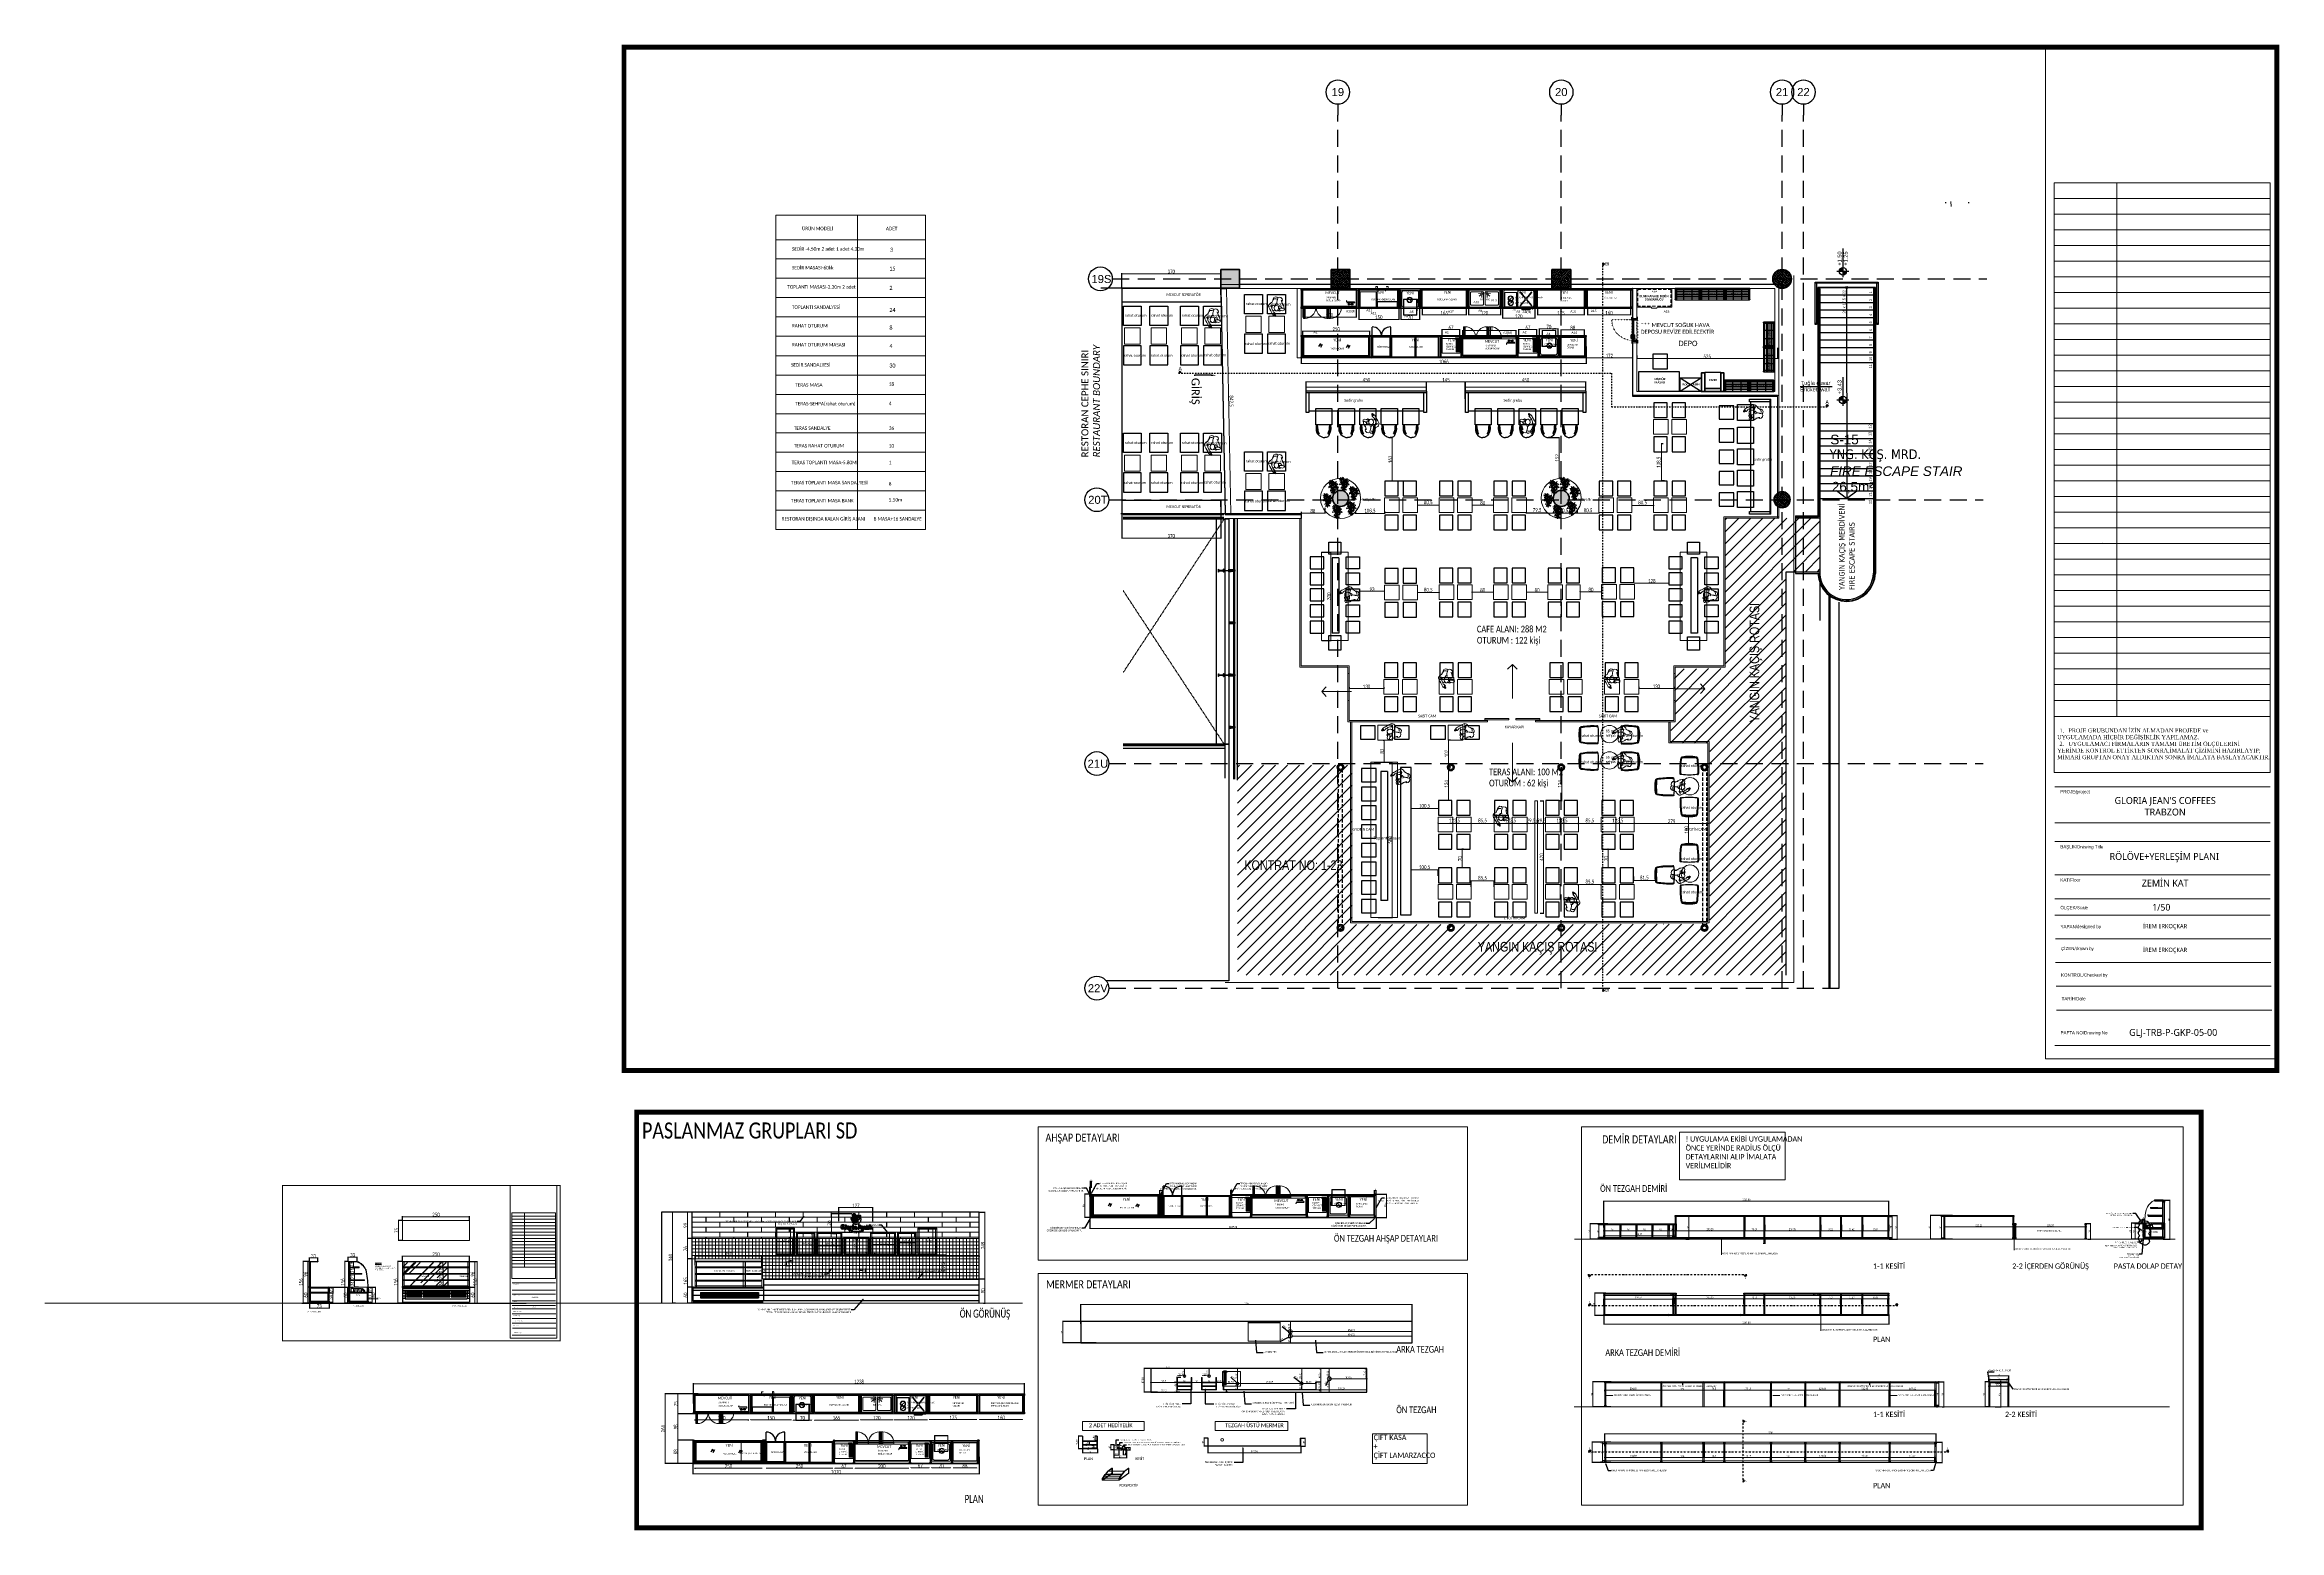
# Model space of a CAD drawing. Header units: millimetres. Extents: x 254888 to 263239, y -110593 to -105042.
import ezdxf
from ezdxf import colors
from ezdxf.entities.mleader import LeaderData, LeaderLine
from ezdxf.enums import TextEntityAlignment as Align
from ezdxf.math import Vec2, Vec3

# ---------------------------------------------------------------- set-up
doc = ezdxf.new("R2010")
doc.units = ezdxf.units.MM
doc.header["$PDMODE"] = 2
for name, pattern in [('ACAD_ISO07W100', [3, 0, -3]), ('CENTER', [50.8, 31.75, -6.35, 6.35, -6.35]), ('DASHDOT', [25.4, 12.7, -6.35, 0, -6.35]), ('DASHDOTX2', [50.8, 25.4, -12.7, 0, -12.7]), ('DASHED', [19.05, 12.7, -6.35]), ('DASHED2', [9.525, 6.35, -3.175]), ('DOT', [6.35, 0, -6.35]), ('HIDDEN', [0.375, 0.25, -0.125]), ('JIS_02_1.0', [2, 1, -1]), ('X_S_COL_01$0$HIDDEN', [9.525, 6.35, -3.175])]:
    doc.linetypes.add(name, pattern=pattern)
doc.layers.get('0').update_dxf_attribs({"lineweight": 20})
for name, color, linetype in [('0-HSL-HTC', 253, 'Continuous'), ('0-TXT-X100', 6, 'Continuous'), ('a_arrow_entrance', 7, 'Continuous'), ('a_circulation_balustrade_plan', 1, 'Continuous'), ('a_circulation_stair_plan', 1, 'Continuous'), ('a_door_fire escape_plan', 2, 'Continuous'), ('a_facade cladding_stone_elevation', 43, 'Continuous'), ('a_glazing_double glazing', 161, 'Continuous'), ('a_grid_label', 9, 'Continuous'), ('a_grid_label_1_1', 9, 'Continuous'), ('a_hidden lines1', 9, 'JIS_02_1.0'), ('a_level_plan_1_1', 7, 'Continuous'), ('a_level_plan_1_100', 7, 'Continuous'), ('a_outline_02', 1, 'Continuous'), ('a_outline_03', 2, 'Continuous'), ('a_roof cladding_roof tile_hidden', 9, 'JIS_02_1.0'), ('a_structure_steel structure_elevation1', 1, 'Continuous'), ('a_structure_steel structure_elevation2', 9, 'Continuous'), ('a_structure_steel structure_plan', 2, 'Continuous'), ('a_structure_steel structure_section', 2, 'Continuous'), ('a_text_1_1000_english', 7, 'Continuous'), ('a_text_1_100_turkish', 7, 'Continuous'), ('a_text_1_500_english', 7, 'Continuous'), ('a_text_1_500_turkish', 7, 'Continuous'), ('a_window_metal_aluminium_elevation', 173, 'Continuous'), ('a_window_metal_aluminium_section', 2, 'Continuous'), ('kapı', 25, 'Continuous'), ('Kıtc-014 Elk Tes İşaretler', 1, 'Continuous'), ('OLCULENEDIRME', 210, 'Continuous'), ('PROFIL', 7, 'Continuous'), ('RI-OTHERS', 6, 'CENTER'), ('XM_GRID_OO$0$XM_GRID_OO$0$a_text_1_200_turkish', 7, 'Continuous'), ('yazı', 11, 'Continuous')]:
    doc.layers.add(name, color=color, linetype=linetype)
for name, color, linetype, lineweight in [('0S-Glass', 130, 'Continuous', 35), ('0S-Profile EPDM', 22, 'Continuous', 25), ('0S-Profile PVC-U', 254, 'Continuous', 25), ('0S-Shading EPDM', 25, 'Continuous', 13), ('0S-Shading PVC-U', 253, 'Continuous', 13), ('A-RCON-1', 8, 'Continuous', 5), ('ahsap', 34, 'Continuous', 25), ('ahsap gor', 24, 'Continuous', 20), ('ahsaparka', 28, 'Continuous', 20), ('ahsapkesit', 26, 'Continuous', 30), ('ahşap', 32, 'Continuous', 25), ('ahşap kesit', 30, 'Continuous', 30), ('alcıpan', 14, 'Continuous', 25), ('alçıpan', 12, 'Continuous', 20), ('aydınlatma yazı', 1, 'Continuous', 20), ('CAM', 141, 'Continuous', 0), ('demir', 109, 'Continuous', 20), ('demir-1', 103, 'Continuous', 20), ('duvar', 27, 'Continuous', 30), ('elektrik panosu', 1, 'Continuous', 25), ('görünüş', 45, 'Continuous', 25), ('ince', 58, 'Continuous', 18), ('irem rev', 23, 'Continuous', 30), ('kaplama', 33, 'Continuous', 15), ('kesitçizgisi', 7, 'DASHDOT', 25), ('KP', 167, 'Continuous', 30), ('makineekipman', 156, 'Continuous', 20), ('mermer', 142, 'Continuous', 15), ('mutfak ekipmanları', 167, 'Continuous', 25), ('olcu', 251, 'Continuous', 20), ('PASLANMAZ', 19, 'Continuous', 18), ('paslanmaz-1', 29, 'Continuous', 25), ('seramik', 150, 'Continuous', 20), ('t_ahsap', 34, 'Continuous', 25), ('t_antet', 24, 'Continuous', 20), ('t_cam', 132, 'Continuous', 20), ('t_görünüş', 45, 'Continuous', 25), ('t_ince', 66, 'Continuous', 9), ('t_kesitçizgisi', 7, 'DASHDOTX2', 30), ('t_mermer', 155, 'Continuous', 20), ('t_mob kesit', 32, 'Continuous', 25), ('t_olcu', 252, 'Continuous', 20), ('t_tarama', 253, 'Continuous', 5), ('t_tefriş', 31, 'Continuous', 20), ('t_yazı', 23, 'Continuous', 25), ('tarama', 137, 'Continuous', 15), ('tefris', 30, 'Continuous', 0), ('tefrişoturum', 59, 'Continuous', 25), ('tefrişyazı', 7, 'Continuous', 20), ('text', 1, 'Continuous', 20), ('tezgahekipman', 146, 'Continuous', 20), ('X_S_COL_01$0$SC_COLS_SITU_E_SECT', 4, 'Continuous', 50), ('X_S_COL_01$0$SS_COLS_MAIN_E_HIDE', 142, 'X_S_COL_01$0$HIDDEN', 25), ('X_S_COL_01$1$SS_COLS_MAIN_E_SECT', 142, 'Continuous', 50), ('zemin yazı', 7, 'Continuous', 15), ('ölçü', 251, 'Continuous', 5)]:
    doc.layers.add(name, color=color, linetype=linetype, lineweight=lineweight)
doc.layers.add('a_calculation_brut room areas', color=92, linetype='Continuous', plot=False)
doc.styles.add('antet', font='arial.ttf')
doc.styles.add('arial', font='arial.ttf')
doc.styles.add('ARIALT', font='arial.ttf', dxfattribs={"height": 10})
doc.styles.add('ATU', font='GOTHIC.TTF', dxfattribs={"width": 0.8})
doc.styles.add('DC_TEXTSTYLE4', font='times.ttf', dxfattribs={"height": 0.2})
doc.styles.add('NESLİ', font='GOTHIC.TTF', dxfattribs={"height": 5})
doc.styles.add('OLUŞTURULMUŞ_STİL_1', font='')
doc.styles.add('SIMPLEX', font='SIMPLEX')
doc.styles.get("Standard").update_dxf_attribs({"font": 'times.ttf', "height": 12})
doc.styles.add('style1', font='arial.ttf', dxfattribs={"height": 20})
doc.styles.add('TAKSİM', font='GOTHIC.TTF', dxfattribs={"height": 20})
doc.styles.add('text2', font='calibri.ttf', dxfattribs={"width": 0.8})
doc.styles.add('txt_tur_1', font='arial.ttf', dxfattribs={"height": 1.5})
doc.styles.add('txt_tur_100', font='arial.ttf', dxfattribs={"height": 150})
doc.styles.add('türkçe', font='arial.ttf')
doc.styles.add('UBN', font='GOTHIC.TTF', dxfattribs={"width": 0.8})
doc.styles.add('X_S_COL_01$0$arial', font='arial.ttf')
doc.styles.add('Ölçü50', font='calibri.ttf', dxfattribs={"width": 0.7})
doc.styles.get('OLUŞTURULMUŞ_STİL_1').set_extended_font_data('Arial', bold=True)
doc.dimstyles.new('olcu10', dxfattribs={"dimtxt": 14, "dimasz": 2, "dimexe": 1.25, "dimexo": 0.625, "dimgap": 0.5, "dimtad": 1, "dimdec": 1, "dimrnd": 0.5, "dimzin": 9, "dimtxsty": 'Ölçü50', "dimblk": 'ARCHTICK', "dimcen": 2, "dimclrd": 256, "dimclre": 256, "dimclrt": 6, "dimazin": 2, "dimtfac": 1, "dimtdec": 1, "dimtix": 1, "dimtmove": 0, "dimatfit": 3, "dimldrblk": 'ARCHTICK', "dimfxl": 1, "dimlwd": -1, "dimarcsym": 0})
doc.dimstyles.new('U_DIM_1_20', dxfattribs={"dimtxt": 6, "dimasz": 3, "dimexe": 3, "dimexo": 5, "dimgap": 1, "dimtad": 1, "dimdec": 1, "dimrnd": 0.5, "dimzin": 11, "dimtxsty": 'ATU', "dimblk": 'OBLIQUE', "dimcen": 1.5, "dimdle": 1.25, "dimclrd": 251, "dimclre": 251, "dimclrt": 1, "dimadec": 0, "dimazin": 0, "dimtfac": 1.25, "dimtdec": 1, "dimtix": 1, "dimtofl": 0, "dimtmove": 1, "dimatfit": 3, "dimldrblk": 'OBLIQUE', "dimfxl": 5, "dimtolj": 1, "dimtzin": 0, "dimarcsym": 0})
doc.dimstyles.new('ölçü10', dxfattribs={"dimtxt": 7, "dimasz": 2, "dimexe": 1.25, "dimexo": 0.625, "dimgap": 0.5, "dimtad": 1, "dimzin": 9, "dimtxsty": 'Ölçü50', "dimblk": 'ARCHTICK', "dimcen": 2, "dimclrd": 256, "dimclre": 256, "dimclrt": 1, "dimazin": 2, "dimtfac": 1, "dimtix": 1, "dimtmove": 0, "dimatfit": 3, "dimldrblk": 'ARCHTICK', "dimfxl": 1, "dimlwd": -1, "dimarcsym": 0})
pattern_1 = [(45, (-22217.945, 5244.4634), (-1.414213562, 1.414213562), []), (45, (-22217.845, 5244.4634), (-1.414213562, 1.414213562), [])]
pattern_2 = [(45, (-20733.717, 6163.8572), (-1.414213562, 1.414213562), []), (45, (-20733.617, 6163.8572), (-1.414213562, 1.414213562), [])]
pattern_3 = [(135, (232235.527, -121067.091), (-4.490128, -4.490128), []), (135, (232235.527, -121062.601), (-4.490128, -4.490128), [3.175, -1.5875])]

# ---------------------------------------------------------------- blocks, each defined once
blk = doc.blocks.new('Cerceveler')
at = {"layer": 'ahsap gor', "elevation": 0}
for points in [[(144772.2, -39601.1), (144702.2, -39601.1), (144702.2, -39605.1), (144772.2, -39605.1)], [(144706.2, -39605.1), (144702.2, -39605.1), (144702.2, -39697.1), (144706.2, -39697.1)], [(144768.2, -39697.1), (144772.2, -39697.1), (144772.2, -39605.1), (144768.2, -39605.1)], [(144848.7, -39617.6), (144779.2, -39617.6), (144779.2, -39621.6), (144848.7, -39621.6)], [(144783.2, -39621.6), (144779.2, -39621.6), (144779.2, -39697.1), (144783.2, -39697.1)], [(144844.7, -39697.1), (144848.7, -39697.1), (144848.7, -39621.6), (144844.7, -39621.6)], [(144949.2, -39617.6), (144855.7, -39617.6), (144855.7, -39621.6), (144949.2, -39621.6)], [(144859.7, -39621.6), (144855.7, -39621.6), (144855.7, -39697.1), (144859.7, -39697.1)], [(144945.2, -39697.1), (144949.2, -39697.1), (144949.2, -39621.6), (144945.2, -39621.6)], [(145049.7, -39635.5), (144956.2, -39635.5), (144956.2, -39639.5), (145049.7, -39639.5)], [(144960.2, -39639.5), (144956.2, -39639.5), (144956.2, -39697), (144960.2, -39697)], [(145045.7, -39697), (145049.7, -39697), (145049.7, -39639.5), (145045.7, -39639.5)], [(145056.7, -39617.3), (145150.2, -39617.3), (145150.2, -39621.3), (145056.7, -39621.3)], [(145060.7, -39696.8), (145056.7, -39696.8), (145056.7, -39621.3), (145060.7, -39621.3)], [(145146.2, -39621.3), (145150.2, -39621.3), (145150.2, -39696.8), (145146.2, -39696.8)], [(145157.2, -39617.3), (145226.7, -39617.3), (145226.7, -39621.3), (145157.2, -39621.3)], [(145161.2, -39696.8), (145157.2, -39696.8), (145157.2, -39621.3), (145161.2, -39621.3)], [(145222.7, -39621.3), (145226.7, -39621.3), (145226.7, -39696.8), (145222.7, -39696.8)], [(145233.7, -39600.8), (145303.7, -39600.8), (145303.7, -39604.8), (145233.7, -39604.8)], [(145237.7, -39696.8), (145233.7, -39696.8), (145233.7, -39604.8), (145237.7, -39604.8)], [(145299.7, -39604.8), (145303.7, -39604.8), (145303.7, -39696.8), (145299.7, -39696.8)], [(144772.2, -39697.1), (144702.2, -39697.1), (144702.2, -39701.1), (144772.2, -39701.1)], [(144848.7, -39697.1), (144779.2, -39697.1), (144779.2, -39701.1), (144848.7, -39701.1)], [(144949.2, -39697.1), (144855.7, -39697.1), (144855.7, -39701.1), (144949.2, -39701.1)], [(145049.7, -39697), (144956.2, -39697), (144956.2, -39701), (145049.7, -39701)], [(145056.7, -39696.8), (145150.2, -39696.8), (145150.2, -39700.8), (145056.7, -39700.8)], [(145157.2, -39696.8), (145226.7, -39696.8), (145226.7, -39700.8), (145157.2, -39700.8)], [(145233.7, -39696.8), (145303.7, -39696.8), (145303.7, -39700.8), (145233.7, -39700.8)]]:
    blk.add_lwpolyline(points, close=True, dxfattribs=at)
blk = doc.blocks.new('_ArchTick')
at = {"color": 0, "linetype": 'ByBlock', "const_width": 0.15}
blk.add_lwpolyline([(-0.5, -0.5), (0.5, 0.5)], dxfattribs=at)
blk = doc.blocks.new('*D37')
at = {"layer": 'DEFPOINTS', "color": 0, "transparency": 16777216}
for p in [(225399.3, -129095.4), (225461.3, -129095.4), (225461.3, -129095.4)]:
    blk.add_point(p, dxfattribs=at)
at = {"layer": 'ölçü', "lineweight": -2, "transparency": 16777216}
for p, q in [((225399.3, -129094.7), (225399.3, -129094.1)), ((225461.3, -129094.7), (225461.3, -129094.1))]:
    blk.add_line(p, q, dxfattribs=at)
at = {"layer": 'ölçü', "transparency": 16777216}
blk.add_line((225399.3, -129095.4), (225461.3, -129095.4), dxfattribs=at)
at = {"layer": 'ölçü', "transparency": 16777216, "xscale": 2, "yscale": 2, "zscale": 2, "rotation": 180}
blk.add_blockref('_ArchTick', (225399.3, -129095.4), dxfattribs=at)
at = {"layer": 'ölçü', "transparency": 16777216, "xscale": 2, "yscale": 2, "zscale": 2}
blk.add_blockref('_ArchTick', (225461.3, -129095.4), dxfattribs=at)
at = {"layer": 'ölçü', "color": 6, "transparency": 16777216, "insert": (225430.3, -129090.2), "char_height": 9, "attachment_point": 5, "style": 'Ölçü50'}
blk.add_mtext('62', dxfattribs=at)
blk = doc.blocks.new('*D24')
at = {"layer": 'DEFPOINTS', "color": 0, "transparency": 16777216}
for p in [(225443.5, -129049.4), (225443.5, -129141.4), (225450.5, -129141.4)]:
    blk.add_point(p, dxfattribs=at)
at = {"layer": 'ölçü', "lineweight": -2, "transparency": 16777216}
for p, q in [((225444.1, -129049.4), (225451.8, -129049.4)), ((225444.1, -129141.4), (225451.8, -129141.4))]:
    blk.add_line(p, q, dxfattribs=at)
at = {"layer": 'ölçü', "transparency": 16777216}
blk.add_line((225450.5, -129049.4), (225450.5, -129141.4), dxfattribs=at)
at = {"layer": 'ölçü', "transparency": 16777216, "xscale": 2, "yscale": 2, "zscale": 2}
for p, rotation in [((225450.5, -129049.4), 90), ((225450.5, -129141.4), 270)]:
    blk.add_blockref('_ArchTick', p, dxfattribs=dict(at, rotation=rotation))
at = {"layer": 'ölçü', "color": 6, "transparency": 16777216, "insert": (225445.4, -129095.4), "char_height": 9, "attachment_point": 5, "rotation": 90, "style": 'Ölçü50'}
blk.add_mtext('92', dxfattribs=at)
blk = doc.blocks.new('*D25')
at = {"layer": 'DEFPOINTS', "color": 0, "transparency": 16777216}
for p in [(225476.3, -129105.1), (225537.8, -129108.4), (225537.8, -129108.4)]:
    blk.add_point(p, dxfattribs=at)
at = {"layer": 'ölçü', "lineweight": -2, "transparency": 16777216}
for p, q in [((225476.3, -129105.7), (225476.3, -129109.7)), ((225537.8, -129107.8), (225537.8, -129107.2))]:
    blk.add_line(p, q, dxfattribs=at)
at = {"layer": 'ölçü', "transparency": 16777216}
blk.add_line((225476.3, -129108.4), (225537.8, -129108.4), dxfattribs=at)
at = {"layer": 'ölçü', "transparency": 16777216, "xscale": 2, "yscale": 2, "zscale": 2, "rotation": 180}
blk.add_blockref('_ArchTick', (225476.3, -129108.4), dxfattribs=at)
at = {"layer": 'ölçü', "transparency": 16777216, "xscale": 2, "yscale": 2, "zscale": 2}
blk.add_blockref('_ArchTick', (225537.8, -129108.4), dxfattribs=at)
at = {"layer": 'ölçü', "color": 6, "transparency": 16777216, "insert": (225507.1, -129102.4), "char_height": 9, "attachment_point": 5, "style": 'Ölçü50'}
blk.add_mtext('61,5', dxfattribs=at)
blk = doc.blocks.new('*D26')
at = {"layer": 'DEFPOINTS', "color": 0, "transparency": 16777216}
for p in [(225526.8, -129065.9), (225526.8, -129141.4), (225531.4, -129141.4)]:
    blk.add_point(p, dxfattribs=at)
at = {"layer": 'ölçü', "lineweight": -2, "transparency": 16777216}
for p, q in [((225527.4, -129065.9), (225532.7, -129065.9)), ((225527.4, -129141.4), (225532.7, -129141.4))]:
    blk.add_line(p, q, dxfattribs=at)
at = {"layer": 'ölçü', "transparency": 16777216}
blk.add_line((225531.4, -129065.9), (225531.4, -129141.4), dxfattribs=at)
at = {"layer": 'ölçü', "transparency": 16777216, "xscale": 2, "yscale": 2, "zscale": 2}
for p, rotation in [((225531.4, -129065.9), 90), ((225531.4, -129141.4), 270)]:
    blk.add_blockref('_ArchTick', p, dxfattribs=dict(at, rotation=rotation))
at = {"layer": 'ölçü', "color": 6, "transparency": 16777216, "insert": (225525.4, -129103.6), "char_height": 9, "attachment_point": 5, "rotation": 90, "style": 'Ölçü50'}
blk.add_mtext('75,5', dxfattribs=at)
blk = doc.blocks.new('*D27')
at = {"layer": 'DEFPOINTS', "color": 0, "transparency": 16777216}
for p in [(225638.3, -129103.6), (225552.8, -129110.1), (225638.3, -129111.4)]:
    blk.add_point(p, dxfattribs=at)
at = {"layer": 'ölçü', "lineweight": -2, "transparency": 16777216}
for p, q in [((225638.3, -129104.2), (225638.3, -129112.7)), ((225552.8, -129110.7), (225552.8, -129112.7))]:
    blk.add_line(p, q, dxfattribs=at)
at = {"layer": 'ölçü', "transparency": 16777216}
blk.add_line((225552.8, -129111.4), (225638.3, -129111.4), dxfattribs=at)
at = {"layer": 'ölçü', "transparency": 16777216, "xscale": 2, "yscale": 2, "zscale": 2, "rotation": 180}
blk.add_blockref('_ArchTick', (225552.8, -129111.4), dxfattribs=at)
at = {"layer": 'ölçü', "transparency": 16777216, "xscale": 2, "yscale": 2, "zscale": 2}
blk.add_blockref('_ArchTick', (225638.3, -129111.4), dxfattribs=at)
at = {"layer": 'ölçü', "color": 6, "transparency": 16777216, "insert": (225595.6, -129105.4), "char_height": 9, "attachment_point": 5, "style": 'Ölçü50'}
blk.add_mtext('85,5', dxfattribs=at)
blk = doc.blocks.new('*D28')
at = {"layer": 'DEFPOINTS', "color": 0, "transparency": 16777216}
for p in [(225607, -129065.9), (225610, -129141.4), (225621.7, -129141.4)]:
    blk.add_point(p, dxfattribs=at)
at = {"layer": 'ölçü', "lineweight": -2, "transparency": 16777216}
for p, q in [((225607.6, -129065.9), (225623, -129065.9)), ((225610.6, -129141.4), (225623, -129141.4))]:
    blk.add_line(p, q, dxfattribs=at)
at = {"layer": 'ölçü', "transparency": 16777216}
blk.add_line((225621.7, -129065.9), (225621.7, -129141.4), dxfattribs=at)
at = {"layer": 'ölçü', "transparency": 16777216, "xscale": 2, "yscale": 2, "zscale": 2}
for p, rotation in [((225621.7, -129065.9), 90), ((225621.7, -129141.4), 270)]:
    blk.add_blockref('_ArchTick', p, dxfattribs=dict(at, rotation=rotation))
at = {"layer": 'ölçü', "color": 6, "transparency": 16777216, "insert": (225615.7, -129103.6), "char_height": 9, "attachment_point": 5, "rotation": 90, "style": 'Ölçü50'}
blk.add_mtext('75,5', dxfattribs=at)
blk = doc.blocks.new('*D29')
at = {"layer": 'DEFPOINTS', "color": 0, "transparency": 16777216}
for p in [(225687.9, -129083.7), (225689.6, -129141.2), (225699, -129141.2)]:
    blk.add_point(p, dxfattribs=at)
at = {"layer": 'ölçü', "lineweight": -2, "transparency": 16777216}
for p, q in [((225688.6, -129083.7), (225700.2, -129083.7)), ((225690.2, -129141.2), (225700.2, -129141.2))]:
    blk.add_line(p, q, dxfattribs=at)
at = {"layer": 'ölçü', "transparency": 16777216}
blk.add_line((225699, -129083.7), (225699, -129141.2), dxfattribs=at)
at = {"layer": 'ölçü', "transparency": 16777216, "xscale": 2, "yscale": 2, "zscale": 2}
for p, rotation in [((225699, -129083.7), 90), ((225699, -129141.2), 270)]:
    blk.add_blockref('_ArchTick', p, dxfattribs=dict(at, rotation=rotation))
at = {"layer": 'ölçü', "color": 6, "transparency": 16777216, "insert": (225693, -129112.5), "char_height": 9, "attachment_point": 5, "rotation": 90, "style": 'Ölçü50'}
blk.add_mtext('57,5', dxfattribs=at)
blk = doc.blocks.new('*D30')
at = {"layer": 'DEFPOINTS', "color": 0, "transparency": 16777216}
for p in [(225653.3, -129105.8), (225738.8, -129096.1), (225738.8, -129107.1)]:
    blk.add_point(p, dxfattribs=at)
at = {"layer": 'ölçü', "lineweight": -2, "transparency": 16777216}
for p, q in [((225653.3, -129105.2), (225653.3, -129094.8)), ((225738.8, -129106.5), (225738.8, -129094.8))]:
    blk.add_line(p, q, dxfattribs=at)
at = {"layer": 'ölçü', "transparency": 16777216}
blk.add_line((225653.3, -129096.1), (225738.8, -129096.1), dxfattribs=at)
at = {"layer": 'ölçü', "transparency": 16777216, "xscale": 2, "yscale": 2, "zscale": 2, "rotation": 180}
blk.add_blockref('_ArchTick', (225653.3, -129096.1), dxfattribs=at)
at = {"layer": 'ölçü', "transparency": 16777216, "xscale": 2, "yscale": 2, "zscale": 2}
blk.add_blockref('_ArchTick', (225738.8, -129096.1), dxfattribs=at)
at = {"layer": 'ölçü', "color": 6, "transparency": 16777216, "insert": (225696.1, -129090), "char_height": 9, "attachment_point": 5, "style": 'Ölçü50'}
blk.add_mtext('85,5', dxfattribs=at)
blk = doc.blocks.new('*D31')
at = {"layer": 'DEFPOINTS', "color": 0, "transparency": 16777216}
for p in [(225753.8, -129099.1), (225839.3, -129103.3), (225839.3, -129106.7)]:
    blk.add_point(p, dxfattribs=at)
at = {"layer": 'ölçü', "lineweight": -2, "transparency": 16777216}
for p, q in [((225753.8, -129099.7), (225753.8, -129108)), ((225839.3, -129103.9), (225839.3, -129108))]:
    blk.add_line(p, q, dxfattribs=at)
at = {"layer": 'ölçü', "transparency": 16777216}
blk.add_line((225753.8, -129106.7), (225839.3, -129106.7), dxfattribs=at)
at = {"layer": 'ölçü', "transparency": 16777216, "xscale": 2, "yscale": 2, "zscale": 2, "rotation": 180}
blk.add_blockref('_ArchTick', (225753.8, -129106.7), dxfattribs=at)
at = {"layer": 'ölçü', "transparency": 16777216, "xscale": 2, "yscale": 2, "zscale": 2}
blk.add_blockref('_ArchTick', (225839.3, -129106.7), dxfattribs=at)
at = {"layer": 'ölçü', "color": 6, "transparency": 16777216, "insert": (225796.6, -129100.7), "char_height": 9, "attachment_point": 5, "style": 'Ölçü50'}
blk.add_mtext('85,5', dxfattribs=at)
blk = doc.blocks.new('*D32')
at = {"layer": 'DEFPOINTS', "color": 0, "transparency": 16777216}
for p in [(225801.7, -129065.5), (225812.7, -129141), (225820, -129141)]:
    blk.add_point(p, dxfattribs=at)
at = {"layer": 'ölçü', "lineweight": -2, "transparency": 16777216}
for p, q in [((225802.3, -129065.5), (225821.3, -129065.5)), ((225813.3, -129141), (225821.3, -129141))]:
    blk.add_line(p, q, dxfattribs=at)
at = {"layer": 'ölçü', "transparency": 16777216}
blk.add_line((225820, -129065.5), (225820, -129141), dxfattribs=at)
at = {"layer": 'ölçü', "transparency": 16777216, "xscale": 2, "yscale": 2, "zscale": 2}
for p, rotation in [((225820, -129065.5), 90), ((225820, -129141), 270)]:
    blk.add_blockref('_ArchTick', p, dxfattribs=dict(at, rotation=rotation))
at = {"layer": 'ölçü', "color": 6, "transparency": 16777216, "insert": (225814, -129103.3), "char_height": 9, "attachment_point": 5, "rotation": 90, "style": 'Ölçü50'}
blk.add_mtext('75,5', dxfattribs=at)
blk = doc.blocks.new('*D33')
at = {"layer": 'DEFPOINTS', "color": 0, "transparency": 16777216}
for p in [(225854.3, -129101.7), (225915.8, -129100.4), (225915.8, -129103.3)]:
    blk.add_point(p, dxfattribs=at)
at = {"layer": 'ölçü', "lineweight": -2, "transparency": 16777216}
for p, q in [((225854.3, -129101.1), (225854.3, -129099.2)), ((225915.8, -129102.6), (225915.8, -129099.2))]:
    blk.add_line(p, q, dxfattribs=at)
at = {"layer": 'ölçü', "transparency": 16777216}
blk.add_line((225854.3, -129100.4), (225915.8, -129100.4), dxfattribs=at)
at = {"layer": 'ölçü', "transparency": 16777216, "xscale": 2, "yscale": 2, "zscale": 2, "rotation": 180}
blk.add_blockref('_ArchTick', (225854.3, -129100.4), dxfattribs=at)
at = {"layer": 'ölçü', "transparency": 16777216, "xscale": 2, "yscale": 2, "zscale": 2}
blk.add_blockref('_ArchTick', (225915.8, -129100.4), dxfattribs=at)
at = {"layer": 'ölçü', "color": 6, "transparency": 16777216, "insert": (225885.1, -129094.4), "char_height": 9, "attachment_point": 5, "style": 'Ölçü50'}
blk.add_mtext('61,5', dxfattribs=at)
blk = doc.blocks.new('*D34')
at = {"layer": 'DEFPOINTS', "color": 0, "transparency": 16777216}
for p in [(225888, -129065.5), (225885.1, -129141), (225902.3, -129141)]:
    blk.add_point(p, dxfattribs=at)
at = {"layer": 'ölçü', "lineweight": -2, "transparency": 16777216}
for p, q in [((225888.6, -129065.5), (225903.6, -129065.5)), ((225885.7, -129141), (225903.6, -129141))]:
    blk.add_line(p, q, dxfattribs=at)
at = {"layer": 'ölçü', "transparency": 16777216}
blk.add_line((225902.3, -129065.5), (225902.3, -129141), dxfattribs=at)
at = {"layer": 'ölçü', "transparency": 16777216, "xscale": 2, "yscale": 2, "zscale": 2}
for p, rotation in [((225902.3, -129065.5), 90), ((225902.3, -129141), 270)]:
    blk.add_blockref('_ArchTick', p, dxfattribs=dict(at, rotation=rotation))
at = {"layer": 'ölçü', "color": 6, "transparency": 16777216, "insert": (225896.3, -129103.3), "char_height": 9, "attachment_point": 5, "rotation": 90, "style": 'Ölçü50'}
blk.add_mtext('75,5', dxfattribs=at)
blk = doc.blocks.new('*D35')
at = {"layer": 'DEFPOINTS', "color": 0, "transparency": 16777216}
for p in [(225930.9, -129098.8), (225992.9, -129096.4), (225992.9, -129101.1)]:
    blk.add_point(p, dxfattribs=at)
at = {"layer": 'ölçü', "lineweight": -2, "transparency": 16777216}
for p, q in [((225930.9, -129098.1), (225930.9, -129095.2)), ((225992.9, -129100.5), (225992.9, -129095.2))]:
    blk.add_line(p, q, dxfattribs=at)
at = {"layer": 'ölçü', "transparency": 16777216}
blk.add_line((225930.9, -129096.4), (225992.9, -129096.4), dxfattribs=at)
at = {"layer": 'ölçü', "transparency": 16777216, "xscale": 2, "yscale": 2, "zscale": 2, "rotation": 180}
blk.add_blockref('_ArchTick', (225930.9, -129096.4), dxfattribs=at)
at = {"layer": 'ölçü', "transparency": 16777216, "xscale": 2, "yscale": 2, "zscale": 2}
blk.add_blockref('_ArchTick', (225992.9, -129096.4), dxfattribs=at)
at = {"layer": 'ölçü', "color": 6, "transparency": 16777216, "insert": (225961.9, -129091.3), "char_height": 9, "attachment_point": 5, "style": 'Ölçü50'}
blk.add_mtext('62', dxfattribs=at)
blk = doc.blocks.new('*D36')
at = {"layer": 'DEFPOINTS', "color": 0, "transparency": 16777216}
for p in [(225961.9, -129049), (225970.9, -129141), (225982.3, -129141)]:
    blk.add_point(p, dxfattribs=at)
at = {"layer": 'ölçü', "lineweight": -2, "transparency": 16777216}
for p, q in [((225962.5, -129049), (225983.5, -129049)), ((225971.5, -129141), (225983.5, -129141))]:
    blk.add_line(p, q, dxfattribs=at)
at = {"layer": 'ölçü', "transparency": 16777216}
blk.add_line((225982.3, -129049), (225982.3, -129141), dxfattribs=at)
at = {"layer": 'ölçü', "transparency": 16777216, "xscale": 2, "yscale": 2, "zscale": 2}
for p, rotation in [((225982.3, -129049), 90), ((225982.3, -129141), 270)]:
    blk.add_blockref('_ArchTick', p, dxfattribs=dict(at, rotation=rotation))
at = {"layer": 'ölçü', "color": 6, "transparency": 16777216, "insert": (225977.2, -129095), "char_height": 9, "attachment_point": 5, "rotation": 90, "style": 'Ölçü50'}
blk.add_mtext('92', dxfattribs=at)
blk = doc.blocks.new('fdg')
at = {"layer": 'KP'}
blk.add_lwpolyline([(249315.5, -96506), (249319.5, -96506), (249319.5, -96510), (249315.5, -96510), (249315.5, -96506), (249319.5, -96510), (249319.5, -96506), (249315.5, -96510)], dxfattribs=at)
blk = doc.blocks.new('60lik')
at = {"layer": 'KP'}
blk.add_lwpolyline([(260700.2, -106004.3), (260704.2, -106004.3), (260704.2, -106010.3), (260700.2, -106010.3), (260700.2, -106004.3), (260704.2, -106010.3), (260704.2, -106004.3), (260700.2, -106010.3)], dxfattribs=at)
blk = doc.blocks.new('ADF')
at = {"layer": 'ahsap', "ltscale": 50}
for p, q in [((259780.9, -105638.1, 0), (259780.9, -105601.7, 0)), ((259782.9, -105638.1, 0), (259782.9, -105711.1, 0)), ((259848.9, -105640.1, 0), (259782.9, -105640.1, 0)), ((259815.9, -105640.1, 0), (259815.9, -105638.1, 0)), ((259848.9, -105711.1, 0), (259848.9, -105638.1, 0)), ((259850.9, -105638.1, 0), (259850.9, -105601.7, 0)), ((259852.9, -105638.1, 0), (259852.9, -105713.1, 0)), ((260028.9, -105640.1, 0), (259852.9, -105640.1, 0)), ((259940.9, -105640.1, 0), (259940.9, -105713.1, 0)), ((259942.9, -105638.1, 0), (259942.9, -105713.1, 0)), ((259944.9, -105640.1, 0), (259944.9, -105713.1, 0)), ((260028.9, -105713.1, 0), (260028.9, -105638.1, 0)), ((259782.9, -105711.1, 0), (259848.9, -105711.1, 0))]:
    blk.add_line(p, q, dxfattribs=at)
at = {"layer": 'ahsap', "ltscale": 50, "elevation": 0}
for points in [[(259780.9, -105713.1), (259850.9, -105713.1), (259850.9, -105638.1), (259780.9, -105638.1)], [(259850.9, -105638.1), (259850.9, -105713.1), (260030.9, -105713.1), (260030.9, -105638.1)]]:
    blk.add_lwpolyline(points, close=True, dxfattribs=at)
at = {"layer": 'ahsap', "ltscale": 50}
for centre, radius, start, end in [((259782.5, -105635.1, 0), 33.5, 354.88326, 92.76777), ((259848.3, -105634.1, 0), 32.6, 85.32961, 187.01935)]:
    blk.add_arc(centre, radius, start, end, dxfattribs=at)
at = {"layer": 'yazı', "char_height": 6, "attachment_point": 7, "style": 'text2'}
for s, insert in [('NÖTR TEZGAH', (259799.9, -105679)), ('KASA DOLABI', (259920.2, -105679))]:
    blk.add_mtext_dynamic_manual_height_columns(s, width=527.008, gutter_width=12.5, heights=[0], dxfattribs=dict(at, insert=insert))
blk = doc.blocks.new('qqq')
at = {"layer": 'makineekipman'}
for p, q in [((242467.2, -92708.6, 0), (242485.2, -92708.6, 0)), ((242472.8, -92704.3, 0), (242472.8, -92756.6, 0)), ((242475.8, -92704.3, 0), (242475.8, -92756.6, 0)), ((242478.8, -92704.3, 0), (242478.8, -92756.6, 0))]:
    blk.add_line(p, q, dxfattribs=at)
at = {"layer": 'makineekipman', "extrusion": (6.3311e-09, 1.52846e-08, 1), "elevation": 0}
blk.add_lwpolyline([(242418.2, -92761.6), (242485.2, -92761.6), (242485.2, -92706.6), (242418.2, -92706.6)], dxfattribs=at)
at = {"layer": 'makineekipman', "elevation": 0}
for points in [[(242418.2, -92761.6), (242418.2, -92706.6)], [(242485.2, -92761.6), (242485.2, -92752.1)]]:
    blk.add_lwpolyline(points, dxfattribs=at)
at = {"layer": 'makineekipman', "extrusion": (6.3311e-09, 1.52846e-08, 1), "elevation": 0, "flags": 128}
blk.add_lwpolyline([(242485.2, -92706.6), (242467.2, -92706.6), (242467.2, -92708.6), (242467.2, -92706.6), (242485.2, -92706.6), (242485.2, -92708.6)], close=True, dxfattribs=at)
at = {"layer": 'makineekipman', "extrusion": (-1.12909e-08, 1.39832e-08, 1), "elevation": 0}
for points in [[(242468.8, -92704.6), (242482.8, -92704.6), (242482.8, -92706.6), (242468.8, -92706.6)], [(242470.8, -92704.3), (242480.7, -92704.3), (242480.7, -92756.6), (242470.8, -92756.6)]]:
    blk.add_lwpolyline(points, close=True, dxfattribs=at)
blk = doc.blocks.new('PD')
at = {"layer": 'mutfak ekipmanları'}
for p, q in [((259693.1, -106262.8), (259443, -106262.8)), ((259443, -106262.8), (259443, -106337.8)), ((259690.1, -106264.8), (259446, -106264.8)), ((259446, -106264.8), (259446, -106337.8)), ((259503.4, -106299.9), (259510, -106288.9)), ((259511.4, -106292.8), (259508.8, -106297.3)), ((259510.1, -106302.4), (259516.7, -106291.5)), ((259606.6, -106303.4), (259613.2, -106292.5)), ((259614.6, -106296.4), (259612, -106300.8)), ((259613.3, -106306), (259619.9, -106295)), ((259690.1, -106337.8), (259690.1, -106264.8)), ((259693.1, -106337.8), (259693.1, -106262.8)), ((259443, -106337.8), (259693.1, -106337.8)), ((259446, -106333.8), (259690.1, -106333.8))]:
    blk.add_line(p, q, dxfattribs=at)
at = {"layer": 'yazı', "insert": (259546.3, -106304.3, 0), "char_height": 6, "attachment_point": 1, "style": 'text2'}
blk.add_mtext_dynamic_manual_height_columns('PASTA DOLABI', width=527.008, gutter_width=12.5, heights=[0], dxfattribs=at)
blk = doc.blocks.new('çöpsıyırma')
at = {"layer": 'makineekipman', "extrusion": (1.73341e-08, 6.73534e-11, 1)}
h = blk.add_hatch(color=256, dxfattribs=at)
edge = h.paths.add_edge_path(flags=17)
edge.add_arc((31.8, -38.2), 8.5, 0, 360)
edge = h.paths.add_edge_path()
edge.add_arc((31.8, -38.2), 10, 0, 360)
edge = h.paths.add_edge_path(flags=16)
edge.add_arc((31.8, -33.9), 4.25, 90, 270)
blk.add_lwpolyline([(69, 0), (-1, 0), (-1, -70), (69, -70)], close=True, dxfattribs=at)
blk.add_lwpolyline([(60, -4), (9, -4, 0.375011), (3, -9), (3, -61, 0.375011), (9, -66), (60, -66, 0.414214), (65, -61), (65, -9, 0.414214)], format="xyb", close=True, dxfattribs=at)
at = {"layer": 'makineekipman', "extrusion": (1.73341e-08, 6.73534e-11, 1), "elevation": 0}
for points in [[(60.5, -35.2), (58.5, -95.2), (8.5, -95.2), (8.5, -35.2)], [(57.5, -36.2), (57.5, -94.2), (9.5, -94.2), (9.5, -36.2)]]:
    blk.add_lwpolyline(points, close=True, dxfattribs=at)
at = {"layer": 'makineekipman', "extrusion": (1.73341e-08, 6.73534e-11, 1)}
for radius in [10, 8.5]:
    blk.add_circle((31.8, -38.2), radius, dxfattribs=at)
for centre, start, end in [((31.8, -33.9), 90, 270), ((31.8, -42.4), 270, 90)]:
    blk.add_arc(centre, 4.25, start, end, dxfattribs=at)
blk = doc.blocks.new('*D39')
at = {"layer": 'DEFPOINTS', "color": 0, "transparency": 16777216}
for p in [(257312.7, -109684.1, 0), (257290.1, -109744.1), (257311.9, -109744.1, 0)]:
    blk.add_point(p, dxfattribs=at)
at = {"layer": 'ölçü', "lineweight": -2, "transparency": 16777216}
for p, q in [((257312.1, -109684.1), (257288.9, -109684.1)), ((257311.3, -109744.1), (257288.9, -109744.1))]:
    blk.add_line(p, q, dxfattribs=at)
at = {"layer": 'ölçü', "transparency": 16777216}
blk.add_line((257290.1, -109684.1), (257290.1, -109744.1), dxfattribs=at)
at = {"layer": 'ölçü', "transparency": 16777216, "xscale": 2, "yscale": 2, "zscale": 2}
for p, rotation in [((257290.1, -109684.1), 90), ((257290.1, -109744.1), 270)]:
    blk.add_blockref('_ArchTick', p, dxfattribs=dict(at, rotation=rotation))
at = {"layer": 'ölçü', "color": 6, "transparency": 16777216, "insert": (257282.4, -109714.1), "char_height": 14, "attachment_point": 5, "rotation": 90, "style": 'Ölçü50'}
blk.add_mtext('60', dxfattribs=at)
blk = doc.blocks.new('*D40')
at = {"layer": 'DEFPOINTS', "color": 0, "transparency": 16777216}
for p in [(257290.1, -109579.2), (257307.3, -109579.2), (257311.9, -109744.1, 0)]:
    blk.add_point(p, dxfattribs=at)
at = {"layer": 'ölçü', "lineweight": -2, "transparency": 16777216}
for p, q in [((257306.6, -109579.2), (257288.9, -109579.2)), ((257311.3, -109744.1), (257288.9, -109744.1))]:
    blk.add_line(p, q, dxfattribs=at)
at = {"layer": 'ölçü', "transparency": 16777216}
blk.add_line((257290.1, -109744.1), (257290.1, -109579.2), dxfattribs=at)
at = {"layer": 'ölçü', "transparency": 16777216, "xscale": 2, "yscale": 2, "zscale": 2}
for p, rotation in [((257290.1, -109579.2), 90), ((257290.1, -109744.1), 270)]:
    blk.add_blockref('_ArchTick', p, dxfattribs=dict(at, rotation=rotation))
at = {"layer": 'ölçü', "color": 6, "transparency": 16777216, "insert": (257282.4, -109661.6), "char_height": 14, "attachment_point": 5, "rotation": 90, "style": 'Ölçü50'}
blk.add_mtext('165', dxfattribs=at)
blk = doc.blocks.new('*D41')
at = {"layer": 'DEFPOINTS', "color": 0, "transparency": 16777216}
for p in [(257290.1, -109503.1), (257307.3, -109503.1, 0), (257307.3, -109579.2)]:
    blk.add_point(p, dxfattribs=at)
at = {"layer": 'ölçü', "lineweight": -2, "transparency": 16777216}
for p, q in [((257306.6, -109503.1), (257288.9, -109503.1)), ((257306.6, -109579.2), (257288.9, -109579.2))]:
    blk.add_line(p, q, dxfattribs=at)
at = {"layer": 'ölçü', "transparency": 16777216}
blk.add_line((257290.1, -109579.2), (257290.1, -109503.1), dxfattribs=at)
at = {"layer": 'ölçü', "transparency": 16777216, "xscale": 2, "yscale": 2, "zscale": 2}
for p, rotation in [((257290.1, -109503.1), 90), ((257290.1, -109579.2), 270)]:
    blk.add_blockref('_ArchTick', p, dxfattribs=dict(at, rotation=rotation))
at = {"layer": 'ölçü', "color": 6, "transparency": 16777216, "insert": (257282.4, -109541.1), "char_height": 14, "attachment_point": 5, "rotation": 90, "style": 'Ölçü50'}
blk.add_mtext('76', dxfattribs=at)
blk = doc.blocks.new('*D42')
at = {"layer": 'DEFPOINTS', "color": 0, "transparency": 16777216}
for p in [(257290.1, -109404.1), (257307.3, -109404.1), (257307.3, -109503.1, 0)]:
    blk.add_point(p, dxfattribs=at)
at = {"layer": 'ölçü', "lineweight": -2, "transparency": 16777216}
for p, q in [((257306.6, -109404.1), (257288.9, -109404.1)), ((257306.6, -109503.1), (257288.9, -109503.1))]:
    blk.add_line(p, q, dxfattribs=at)
at = {"layer": 'ölçü', "transparency": 16777216}
blk.add_line((257290.1, -109503.1), (257290.1, -109404.1), dxfattribs=at)
at = {"layer": 'ölçü', "transparency": 16777216, "xscale": 2, "yscale": 2, "zscale": 2}
for p, rotation in [((257290.1, -109404.1), 90), ((257290.1, -109503.1), 270)]:
    blk.add_blockref('_ArchTick', p, dxfattribs=dict(at, rotation=rotation))
at = {"layer": 'ölçü', "color": 6, "transparency": 16777216, "insert": (257282.4, -109453.6), "char_height": 14, "attachment_point": 5, "rotation": 90, "style": 'Ölçü50'}
blk.add_mtext('99', dxfattribs=at)
blk = doc.blocks.new('*D43')
at = {"layer": 'DEFPOINTS', "color": 0, "transparency": 16777216}
for p in [(257318.1, -109602.6, 0), (257568.1, -109569.2), (257568.1, -109607.8, 0)]:
    blk.add_point(p, dxfattribs=at)
at = {"layer": 'ölçü', "lineweight": -2, "transparency": 16777216}
for p, q in [((257318.1, -109602), (257318.1, -109568)), ((257568.1, -109607.2), (257568.1, -109568))]:
    blk.add_line(p, q, dxfattribs=at)
at = {"layer": 'ölçü', "transparency": 16777216}
blk.add_line((257318.1, -109569.2), (257568.1, -109569.2), dxfattribs=at)
at = {"layer": 'ölçü', "transparency": 16777216, "xscale": 2, "yscale": 2, "zscale": 2, "rotation": 180}
blk.add_blockref('_ArchTick', (257318.1, -109569.2), dxfattribs=at)
at = {"layer": 'ölçü', "transparency": 16777216, "xscale": 2, "yscale": 2, "zscale": 2}
blk.add_blockref('_ArchTick', (257568.1, -109569.2), dxfattribs=at)
at = {"layer": 'ölçü', "color": 6, "transparency": 16777216, "insert": (257443.1, -109561.6), "char_height": 14, "attachment_point": 5, "style": 'Ölçü50'}
blk.add_mtext('250', dxfattribs=at)
blk = doc.blocks.new('*D44')
at = {"layer": 'DEFPOINTS', "color": 0, "transparency": 16777216}
for p in [(258379.8, -109566.7), (257568.1, -109607.8, 0), (258379.8, -109569.2)]:
    blk.add_point(p, dxfattribs=at)
at = {"layer": 'ölçü', "lineweight": -2, "transparency": 16777216}
for p, q in [((257568.1, -109607.2), (257568.1, -109568)), ((258379.8, -109567.3), (258379.8, -109570.5))]:
    blk.add_line(p, q, dxfattribs=at)
at = {"layer": 'ölçü', "transparency": 16777216}
blk.add_line((257568.1, -109569.2), (258379.8, -109569.2), dxfattribs=at)
at = {"layer": 'ölçü', "transparency": 16777216, "xscale": 2, "yscale": 2, "zscale": 2, "rotation": 180}
blk.add_blockref('_ArchTick', (257568.1, -109569.2), dxfattribs=at)
at = {"layer": 'ölçü', "transparency": 16777216, "xscale": 2, "yscale": 2, "zscale": 2}
blk.add_blockref('_ArchTick', (258379.8, -109569.2), dxfattribs=at)
at = {"layer": 'ölçü', "color": 6, "transparency": 16777216, "insert": (257973.9, -109560.1), "char_height": 14, "attachment_point": 5, "style": 'Ölçü50'}
blk.add_mtext('811,5', dxfattribs=at)
blk = doc.blocks.new('*D45')
at = {"layer": 'DEFPOINTS', "color": 0, "transparency": 16777216}
for p in [(257309.9, -110317.2), (258379.8, -110317.2), (258379.8, -110382.3)]:
    blk.add_point(p, dxfattribs=at)
at = {"layer": 'ölçü', "lineweight": -2, "transparency": 16777216}
for p, q in [((257309.9, -110317.9), (257309.9, -110383.6)), ((258379.8, -110317.9), (258379.8, -110383.6))]:
    blk.add_line(p, q, dxfattribs=at)
at = {"layer": 'ölçü', "transparency": 16777216}
blk.add_line((257309.9, -110382.3), (258379.8, -110382.3), dxfattribs=at)
at = {"layer": 'ölçü', "transparency": 16777216, "xscale": 2, "yscale": 2, "zscale": 2, "rotation": 180}
blk.add_blockref('_ArchTick', (257309.9, -110382.3), dxfattribs=at)
at = {"layer": 'ölçü', "transparency": 16777216, "xscale": 2, "yscale": 2, "zscale": 2}
blk.add_blockref('_ArchTick', (258379.8, -110382.3), dxfattribs=at)
at = {"layer": 'ölçü', "color": 6, "transparency": 16777216, "insert": (257844.8, -110374.6), "char_height": 14, "attachment_point": 5, "style": 'Ölçü50'}
blk.add_mtext('1070', dxfattribs=at)
blk = doc.blocks.new('Fan 2')
at = {"color": 4}
for p, q in [((-11875.5, 33661.1), (-11875.5, 33641.1)), ((-11875.5, 33661.1), (-11875.4, 33661.1)), ((-11875.4, 33661.1), (-11875.4, 33641.1)), ((-11870.7, 33658.9), (-11875.4, 33658.9)), ((-11870.7, 33643.2), (-11870.7, 33658.9)), ((-11870.7, 33655.6), (-11864.7, 33655.6)), ((-11864.7, 33655.6), (-11864.7, 33646.6)), ((-11875.4, 33641.1), (-11875.5, 33641.1)), ((-11875.4, 33643.2), (-11870.7, 33643.2)), ((-11870.7, 33646.6), (-11864.7, 33646.6))]:
    blk.add_line(p, q, dxfattribs=at)
blk = doc.blocks.new('*D48')
at = {"layer": 'DEFPOINTS', "color": 0, "transparency": 16777216}
for p in [(262699.8, -109445), (262725.5, -109445, 0), (262725.5, -109448, 0)]:
    blk.add_point(p, dxfattribs=at)
at = {"layer": 'ölçü', "lineweight": -2, "transparency": 16777216}
for p, q in [((262724.9, -109445), (262698.5, -109445)), ((262724.9, -109448), (262698.5, -109448))]:
    blk.add_line(p, q, dxfattribs=at)
at = {"layer": 'ölçü', "transparency": 16777216}
for p, q in [((262699.8, -109445), (262699.8, -109443)), ((262699.8, -109448), (262699.8, -109445)), ((262699.8, -109448), (262699.8, -109450))]:
    blk.add_line(p, q, dxfattribs=at)
at = {"layer": 'ölçü', "transparency": 16777216, "xscale": 2, "yscale": 2, "zscale": 2}
for p, rotation in [((262699.8, -109445), 270), ((262699.8, -109448), 90)]:
    blk.add_blockref('_ArchTick', p, dxfattribs=dict(at, rotation=rotation))
at = {"layer": 'ölçü', "color": 1, "transparency": 16777216, "insert": (262695.7, -109446.5), "char_height": 7, "attachment_point": 5, "rotation": 90, "style": 'Ölçü50'}
blk.add_mtext('3', dxfattribs=at)
blk = doc.blocks.new('*D49')
at = {"layer": 'DEFPOINTS', "color": 0, "transparency": 16777216}
for p in [(262699.1, -109445), (262686.4, -109505), (262699.1, -109505, 0)]:
    blk.add_point(p, dxfattribs=at)
at = {"layer": 'ölçü', "lineweight": -2, "transparency": 16777216}
for p, q in [((262698.5, -109445), (262685.1, -109445)), ((262698.5, -109505), (262685.1, -109505))]:
    blk.add_line(p, q, dxfattribs=at)
at = {"layer": 'ölçü', "transparency": 16777216}
blk.add_line((262686.4, -109445), (262686.4, -109505), dxfattribs=at)
at = {"layer": 'ölçü', "transparency": 16777216, "xscale": 2, "yscale": 2, "zscale": 2}
for p, rotation in [((262686.4, -109445), 90), ((262686.4, -109505), 270)]:
    blk.add_blockref('_ArchTick', p, dxfattribs=dict(at, rotation=rotation))
at = {"layer": 'ölçü', "color": 1, "transparency": 16777216, "insert": (262682.3, -109475), "char_height": 7, "attachment_point": 5, "rotation": 90, "style": 'Ölçü50'}
blk.add_mtext('60', dxfattribs=at)
blk = doc.blocks.new('*D50')
at = {"layer": 'DEFPOINTS', "color": 0, "transparency": 16777216}
for p in [(262728.6, -109430.4), (262728.6, -109445, 0), (262734.6, -109445, 0)]:
    blk.add_point(p, dxfattribs=at)
at = {"layer": 'ölçü', "lineweight": -2, "transparency": 16777216}
for p, q in [((262728.6, -109444.4), (262728.6, -109429.2)), ((262734.6, -109444.4), (262734.6, -109429.2))]:
    blk.add_line(p, q, dxfattribs=at)
at = {"layer": 'ölçü', "transparency": 16777216}
blk.add_line((262734.6, -109430.4), (262728.6, -109430.4), dxfattribs=at)
at = {"layer": 'ölçü', "transparency": 16777216, "xscale": 2, "yscale": 2, "zscale": 2, "rotation": 180}
blk.add_blockref('_ArchTick', (262728.6, -109430.4), dxfattribs=at)
at = {"layer": 'ölçü', "transparency": 16777216, "xscale": 2, "yscale": 2, "zscale": 2}
blk.add_blockref('_ArchTick', (262734.6, -109430.4), dxfattribs=at)
at = {"layer": 'ölçü', "color": 1, "transparency": 16777216, "insert": (262731.6, -109426.3), "char_height": 7, "attachment_point": 5, "style": 'Ölçü50'}
blk.add_mtext('6', dxfattribs=at)
blk = doc.blocks.new('*D51')
at = {"layer": 'DEFPOINTS', "color": 0, "transparency": 16777216}
for p in [(262807.1, -109360, 0), (262830.2, -109360), (262807.9, -109505, 0)]:
    blk.add_point(p, dxfattribs=at)
at = {"layer": 'ölçü', "lineweight": -2, "transparency": 16777216}
for p, q in [((262807.7, -109360), (262831.4, -109360)), ((262808.6, -109505), (262831.4, -109505))]:
    blk.add_line(p, q, dxfattribs=at)
at = {"layer": 'ölçü', "transparency": 16777216}
blk.add_line((262830.2, -109505), (262830.2, -109360), dxfattribs=at)
at = {"layer": 'ölçü', "transparency": 16777216, "xscale": 2, "yscale": 2, "zscale": 2}
for p, rotation in [((262830.2, -109360), 90), ((262830.2, -109505), 270)]:
    blk.add_blockref('_ArchTick', p, dxfattribs=dict(at, rotation=rotation))
at = {"layer": 'ölçü', "color": 1, "transparency": 16777216, "insert": (262826.1, -109432.5), "char_height": 7, "attachment_point": 5, "rotation": 90, "style": 'Ölçü50'}
blk.add_mtext('145', dxfattribs=at)
blk = doc.blocks.new('*D52')
at = {"layer": 'DEFPOINTS', "color": 0, "transparency": 16777216}
for p in [(262731.6, -109448, 0), (262699.8, -109505), (262732.1, -109505)]:
    blk.add_point(p, dxfattribs=at)
at = {"layer": 'ölçü', "lineweight": -2, "transparency": 16777216}
for p, q in [((262730.9, -109448), (262698.5, -109448)), ((262731.5, -109505), (262698.5, -109505))]:
    blk.add_line(p, q, dxfattribs=at)
at = {"layer": 'ölçü', "transparency": 16777216}
blk.add_line((262699.8, -109448), (262699.8, -109505), dxfattribs=at)
at = {"layer": 'ölçü', "transparency": 16777216, "xscale": 2, "yscale": 2, "zscale": 2}
for p, rotation in [((262699.8, -109448), 90), ((262699.8, -109505), 270)]:
    blk.add_blockref('_ArchTick', p, dxfattribs=dict(at, rotation=rotation))
at = {"layer": 'ölçü', "color": 1, "transparency": 16777216, "insert": (262695.7, -109476.5), "char_height": 7, "attachment_point": 5, "rotation": 90, "style": 'Ölçü50'}
blk.add_mtext('57', dxfattribs=at)
blk = doc.blocks.new('*D53')
at = {"layer": 'DEFPOINTS', "color": 0, "transparency": 16777216}
for p in [(260972.6, -109728.8), (260714, -109756), (260972.6, -109756.9)]:
    blk.add_point(p, dxfattribs=at)
at = {"layer": 'ölçü', "lineweight": -2, "transparency": 16777216}
for p, q in [((260714, -109755.4), (260714, -109727.5)), ((260972.6, -109756.3), (260972.6, -109727.5))]:
    blk.add_line(p, q, dxfattribs=at)
at = {"layer": 'ölçü', "transparency": 16777216}
blk.add_line((260714, -109728.8), (260972.6, -109728.8), dxfattribs=at)
at = {"layer": 'ölçü', "transparency": 16777216, "xscale": 2, "yscale": 2, "zscale": 2, "rotation": 180}
blk.add_blockref('_ArchTick', (260714, -109728.8), dxfattribs=at)
at = {"layer": 'ölçü', "transparency": 16777216, "xscale": 2, "yscale": 2, "zscale": 2}
blk.add_blockref('_ArchTick', (260972.6, -109728.8), dxfattribs=at)
at = {"layer": 'ölçü', "color": 1, "transparency": 16777216, "insert": (260843.3, -109723.9), "char_height": 7, "attachment_point": 5, "style": 'Ölçü50'}
blk.add_mtext('258,57', dxfattribs=at)
blk = doc.blocks.new('*D54')
at = {"layer": 'DEFPOINTS', "color": 0, "transparency": 16777216}
for p in [(260976.6, -109728.6), (260972.6, -109740.5), (260976.6, -109748.1)]:
    blk.add_point(p, dxfattribs=at)
at = {"layer": 'ölçü', "transparency": 16777216}
for p, q in [((260972.6, -109728.6), (260970.6, -109728.6)), ((260972.6, -109728.6), (260976.6, -109728.6)), ((260976.6, -109728.6), (260978.6, -109728.6))]:
    blk.add_line(p, q, dxfattribs=at)
at = {"layer": 'ölçü', "lineweight": -2, "transparency": 16777216}
for p, q in [((260972.6, -109739.8), (260972.6, -109727.3)), ((260976.6, -109747.4), (260976.6, -109727.3))]:
    blk.add_line(p, q, dxfattribs=at)
at = {"layer": 'ölçü', "transparency": 16777216, "xscale": 2, "yscale": 2, "zscale": 2}
blk.add_blockref('_ArchTick', (260972.6, -109728.6), dxfattribs=at)
at = {"layer": 'ölçü', "transparency": 16777216, "xscale": 2, "yscale": 2, "zscale": 2, "rotation": 180}
blk.add_blockref('_ArchTick', (260976.6, -109728.6), dxfattribs=at)
at = {"layer": 'ölçü', "color": 1, "transparency": 16777216, "insert": (260974.6, -109724.5), "char_height": 7, "attachment_point": 5, "style": 'Ölçü50'}
blk.add_mtext('4', dxfattribs=at)
blk = doc.blocks.new('*D55')
at = {"layer": 'DEFPOINTS', "color": 0, "transparency": 16777216}
for p in [(260980.6, -109728.6), (260976.6, -109748.1), (260980.6, -109748.1)]:
    blk.add_point(p, dxfattribs=at)
at = {"layer": 'ölçü', "transparency": 16777216}
for p, q in [((260976.6, -109728.6), (260974.6, -109728.6)), ((260976.6, -109728.6), (260980.6, -109728.6)), ((260980.6, -109728.6), (260982.6, -109728.6))]:
    blk.add_line(p, q, dxfattribs=at)
at = {"layer": 'ölçü', "lineweight": -2, "transparency": 16777216}
for p, q in [((260976.6, -109747.4), (260976.6, -109727.3)), ((260980.6, -109747.4), (260980.6, -109727.3))]:
    blk.add_line(p, q, dxfattribs=at)
at = {"layer": 'ölçü', "transparency": 16777216, "xscale": 2, "yscale": 2, "zscale": 2}
blk.add_blockref('_ArchTick', (260976.6, -109728.6), dxfattribs=at)
at = {"layer": 'ölçü', "transparency": 16777216, "xscale": 2, "yscale": 2, "zscale": 2, "rotation": 180}
blk.add_blockref('_ArchTick', (260980.6, -109728.6), dxfattribs=at)
at = {"layer": 'ölçü', "color": 1, "transparency": 16777216, "insert": (260978.6, -109724.5), "char_height": 7, "attachment_point": 5, "style": 'Ölçü50'}
blk.add_mtext('4', dxfattribs=at)
blk = doc.blocks.new('*D56')
at = {"layer": 'DEFPOINTS', "color": 0, "transparency": 16777216}
for p in [(260984.6, -109728.6), (260980.6, -109748.1), (260984.6, -109748.1)]:
    blk.add_point(p, dxfattribs=at)
at = {"layer": 'ölçü', "transparency": 16777216}
for p, q in [((260980.6, -109728.6), (260978.6, -109728.6)), ((260980.6, -109728.6), (260984.6, -109728.6)), ((260984.6, -109728.6), (260986.6, -109728.6))]:
    blk.add_line(p, q, dxfattribs=at)
at = {"layer": 'ölçü', "lineweight": -2, "transparency": 16777216}
for p, q in [((260980.6, -109747.4), (260980.6, -109727.3)), ((260984.6, -109747.4), (260984.6, -109727.3))]:
    blk.add_line(p, q, dxfattribs=at)
at = {"layer": 'ölçü', "transparency": 16777216, "xscale": 2, "yscale": 2, "zscale": 2}
blk.add_blockref('_ArchTick', (260980.6, -109728.6), dxfattribs=at)
at = {"layer": 'ölçü', "transparency": 16777216, "xscale": 2, "yscale": 2, "zscale": 2, "rotation": 180}
blk.add_blockref('_ArchTick', (260984.6, -109728.6), dxfattribs=at)
at = {"layer": 'ölçü', "color": 1, "transparency": 16777216, "insert": (260982.6, -109724.5), "char_height": 7, "attachment_point": 5, "style": 'Ölçü50'}
blk.add_mtext('4', dxfattribs=at)
blk = doc.blocks.new('*D57')
at = {"layer": 'DEFPOINTS', "color": 0, "transparency": 16777216}
for p in [(261237.8, -109728.6), (260984.6, -109748.1), (261237.8, -109748.1)]:
    blk.add_point(p, dxfattribs=at)
at = {"layer": 'ölçü', "lineweight": -2, "transparency": 16777216}
for p, q in [((260984.6, -109747.4), (260984.6, -109727.3)), ((261237.8, -109747.4), (261237.8, -109727.3))]:
    blk.add_line(p, q, dxfattribs=at)
at = {"layer": 'ölçü', "transparency": 16777216}
blk.add_line((260984.6, -109728.6), (261237.8, -109728.6), dxfattribs=at)
at = {"layer": 'ölçü', "transparency": 16777216, "xscale": 2, "yscale": 2, "zscale": 2, "rotation": 180}
blk.add_blockref('_ArchTick', (260984.6, -109728.6), dxfattribs=at)
at = {"layer": 'ölçü', "transparency": 16777216, "xscale": 2, "yscale": 2, "zscale": 2}
blk.add_blockref('_ArchTick', (261237.8, -109728.6), dxfattribs=at)
at = {"layer": 'ölçü', "color": 1, "transparency": 16777216, "insert": (261111.2, -109723.7), "char_height": 7, "attachment_point": 5, "style": 'Ölçü50'}
blk.add_mtext('253,25', dxfattribs=at)
blk = doc.blocks.new('*D58')
at = {"layer": 'DEFPOINTS', "color": 0, "transparency": 16777216}
for p in [(261241.8, -109728.6), (261237.8, -109748.1), (261241.8, -109748.1)]:
    blk.add_point(p, dxfattribs=at)
at = {"layer": 'ölçü', "transparency": 16777216}
for p, q in [((261237.8, -109728.6), (261235.8, -109728.6)), ((261237.8, -109728.6), (261241.8, -109728.6)), ((261241.8, -109728.6), (261243.8, -109728.6))]:
    blk.add_line(p, q, dxfattribs=at)
at = {"layer": 'ölçü', "lineweight": -2, "transparency": 16777216}
for p, q in [((261237.8, -109747.4), (261237.8, -109727.3)), ((261241.8, -109747.4), (261241.8, -109727.3))]:
    blk.add_line(p, q, dxfattribs=at)
at = {"layer": 'ölçü', "transparency": 16777216, "xscale": 2, "yscale": 2, "zscale": 2}
blk.add_blockref('_ArchTick', (261237.8, -109728.6), dxfattribs=at)
at = {"layer": 'ölçü', "transparency": 16777216, "xscale": 2, "yscale": 2, "zscale": 2, "rotation": 180}
blk.add_blockref('_ArchTick', (261241.8, -109728.6), dxfattribs=at)
at = {"layer": 'ölçü', "color": 1, "transparency": 16777216, "insert": (261239.8, -109724.5), "char_height": 7, "attachment_point": 5, "style": 'Ölçü50'}
blk.add_mtext('4', dxfattribs=at)
blk = doc.blocks.new('*D59')
at = {"layer": 'DEFPOINTS', "color": 0, "transparency": 16777216}
for p in [(261312.2, -109728.6), (261241.8, -109748.1), (261312.2, -109748.1)]:
    blk.add_point(p, dxfattribs=at)
at = {"layer": 'ölçü', "lineweight": -2, "transparency": 16777216}
for p, q in [((261241.8, -109747.4), (261241.8, -109727.3)), ((261312.2, -109747.4), (261312.2, -109727.3))]:
    blk.add_line(p, q, dxfattribs=at)
at = {"layer": 'ölçü', "transparency": 16777216}
blk.add_line((261241.8, -109728.6), (261312.2, -109728.6), dxfattribs=at)
at = {"layer": 'ölçü', "transparency": 16777216, "xscale": 2, "yscale": 2, "zscale": 2, "rotation": 180}
blk.add_blockref('_ArchTick', (261241.8, -109728.6), dxfattribs=at)
at = {"layer": 'ölçü', "transparency": 16777216, "xscale": 2, "yscale": 2, "zscale": 2}
blk.add_blockref('_ArchTick', (261312.2, -109728.6), dxfattribs=at)
at = {"layer": 'ölçü', "color": 1, "transparency": 16777216, "insert": (261277, -109723.7), "char_height": 7, "attachment_point": 5, "style": 'Ölçü50'}
blk.add_mtext('70,39', dxfattribs=at)
blk = doc.blocks.new('*D60')
at = {"layer": 'DEFPOINTS', "color": 0, "transparency": 16777216}
for p in [(261316.2, -109728.6), (261312.2, -109748.1), (261316.2, -109748.1)]:
    blk.add_point(p, dxfattribs=at)
at = {"layer": 'ölçü', "transparency": 16777216}
for p, q in [((261312.2, -109728.6), (261310.2, -109728.6)), ((261312.2, -109728.6), (261316.2, -109728.6)), ((261316.2, -109728.6), (261318.2, -109728.6))]:
    blk.add_line(p, q, dxfattribs=at)
at = {"layer": 'ölçü', "lineweight": -2, "transparency": 16777216}
for p, q in [((261312.2, -109747.4), (261312.2, -109727.3)), ((261316.2, -109747.4), (261316.2, -109727.3))]:
    blk.add_line(p, q, dxfattribs=at)
at = {"layer": 'ölçü', "transparency": 16777216, "xscale": 2, "yscale": 2, "zscale": 2}
blk.add_blockref('_ArchTick', (261312.2, -109728.6), dxfattribs=at)
at = {"layer": 'ölçü', "transparency": 16777216, "xscale": 2, "yscale": 2, "zscale": 2, "rotation": 180}
blk.add_blockref('_ArchTick', (261316.2, -109728.6), dxfattribs=at)
at = {"layer": 'ölçü', "color": 1, "transparency": 16777216, "insert": (261314.2, -109724.5), "char_height": 7, "attachment_point": 5, "style": 'Ölçü50'}
blk.add_mtext('4', dxfattribs=at)
blk = doc.blocks.new('*D61')
at = {"layer": 'DEFPOINTS', "color": 0, "transparency": 16777216}
for p in [(261521.3, -109728.6), (261316.2, -109748.1), (261521.3, -109748.1)]:
    blk.add_point(p, dxfattribs=at)
at = {"layer": 'ölçü', "lineweight": -2, "transparency": 16777216}
for p, q in [((261316.2, -109747.4), (261316.2, -109727.3)), ((261521.3, -109747.4), (261521.3, -109727.3))]:
    blk.add_line(p, q, dxfattribs=at)
at = {"layer": 'ölçü', "transparency": 16777216}
blk.add_line((261316.2, -109728.6), (261521.3, -109728.6), dxfattribs=at)
at = {"layer": 'ölçü', "transparency": 16777216, "xscale": 2, "yscale": 2, "zscale": 2, "rotation": 180}
blk.add_blockref('_ArchTick', (261316.2, -109728.6), dxfattribs=at)
at = {"layer": 'ölçü', "transparency": 16777216, "xscale": 2, "yscale": 2, "zscale": 2}
blk.add_blockref('_ArchTick', (261521.3, -109728.6), dxfattribs=at)
at = {"layer": 'ölçü', "color": 1, "transparency": 16777216, "insert": (261418.7, -109723.7), "char_height": 7, "attachment_point": 5, "style": 'Ölçü50'}
blk.add_mtext('205,05', dxfattribs=at)
blk = doc.blocks.new('*D62')
at = {"layer": 'DEFPOINTS', "color": 0, "transparency": 16777216}
for p in [(261525.3, -109728.6), (261521.3, -109748.1), (261525.3, -109748.1)]:
    blk.add_point(p, dxfattribs=at)
at = {"layer": 'ölçü', "transparency": 16777216}
for p, q in [((261521.3, -109728.6), (261519.3, -109728.6)), ((261521.3, -109728.6), (261525.3, -109728.6)), ((261525.3, -109728.6), (261527.3, -109728.6))]:
    blk.add_line(p, q, dxfattribs=at)
at = {"layer": 'ölçü', "lineweight": -2, "transparency": 16777216}
for p, q in [((261521.3, -109747.4), (261521.3, -109727.3)), ((261525.3, -109747.4), (261525.3, -109727.3))]:
    blk.add_line(p, q, dxfattribs=at)
at = {"layer": 'ölçü', "transparency": 16777216, "xscale": 2, "yscale": 2, "zscale": 2}
blk.add_blockref('_ArchTick', (261521.3, -109728.6), dxfattribs=at)
at = {"layer": 'ölçü', "transparency": 16777216, "xscale": 2, "yscale": 2, "zscale": 2, "rotation": 180}
blk.add_blockref('_ArchTick', (261525.3, -109728.6), dxfattribs=at)
at = {"layer": 'ölçü', "color": 1, "transparency": 16777216, "insert": (261523.3, -109724.5), "char_height": 7, "attachment_point": 5, "style": 'Ölçü50'}
blk.add_mtext('4', dxfattribs=at)
blk = doc.blocks.new('*D63')
at = {"layer": 'DEFPOINTS', "color": 0, "transparency": 16777216}
for p in [(261598.5, -109728.6), (261525.3, -109748.1), (261598.5, -109748.1)]:
    blk.add_point(p, dxfattribs=at)
at = {"layer": 'ölçü', "lineweight": -2, "transparency": 16777216}
for p, q in [((261525.3, -109747.4), (261525.3, -109727.3)), ((261598.5, -109747.4), (261598.5, -109727.3))]:
    blk.add_line(p, q, dxfattribs=at)
at = {"layer": 'ölçü', "transparency": 16777216}
blk.add_line((261525.3, -109728.6), (261598.5, -109728.6), dxfattribs=at)
at = {"layer": 'ölçü', "transparency": 16777216, "xscale": 2, "yscale": 2, "zscale": 2, "rotation": 180}
blk.add_blockref('_ArchTick', (261525.3, -109728.6), dxfattribs=at)
at = {"layer": 'ölçü', "transparency": 16777216, "xscale": 2, "yscale": 2, "zscale": 2}
blk.add_blockref('_ArchTick', (261598.5, -109728.6), dxfattribs=at)
at = {"layer": 'ölçü', "color": 1, "transparency": 16777216, "insert": (261561.9, -109723.7), "char_height": 7, "attachment_point": 5, "style": 'Ölçü50'}
blk.add_mtext('73,2', dxfattribs=at)
blk = doc.blocks.new('*D64')
at = {"layer": 'DEFPOINTS', "color": 0, "transparency": 16777216}
for p in [(261602.5, -109728.6), (261598.5, -109748.1), (261602.5, -109748.1)]:
    blk.add_point(p, dxfattribs=at)
at = {"layer": 'ölçü', "transparency": 16777216}
for p, q in [((261598.5, -109728.6), (261596.5, -109728.6)), ((261598.5, -109728.6), (261602.5, -109728.6)), ((261602.5, -109728.6), (261604.5, -109728.6))]:
    blk.add_line(p, q, dxfattribs=at)
at = {"layer": 'ölçü', "lineweight": -2, "transparency": 16777216}
for p, q in [((261598.5, -109747.4), (261598.5, -109727.3)), ((261602.5, -109747.4), (261602.5, -109727.3))]:
    blk.add_line(p, q, dxfattribs=at)
at = {"layer": 'ölçü', "transparency": 16777216, "xscale": 2, "yscale": 2, "zscale": 2}
blk.add_blockref('_ArchTick', (261598.5, -109728.6), dxfattribs=at)
at = {"layer": 'ölçü', "transparency": 16777216, "xscale": 2, "yscale": 2, "zscale": 2, "rotation": 180}
blk.add_blockref('_ArchTick', (261602.5, -109728.6), dxfattribs=at)
at = {"layer": 'ölçü', "color": 1, "transparency": 16777216, "insert": (261600.5, -109724.5), "char_height": 7, "attachment_point": 5, "style": 'Ölçü50'}
blk.add_mtext('4', dxfattribs=at)
blk = doc.blocks.new('*D65')
at = {"layer": 'DEFPOINTS', "color": 0, "transparency": 16777216}
for p in [(261678.1, -109728.6), (261602.5, -109748.1), (261678.1, -109748.1)]:
    blk.add_point(p, dxfattribs=at)
at = {"layer": 'ölçü', "lineweight": -2, "transparency": 16777216}
for p, q in [((261602.5, -109747.4), (261602.5, -109727.3)), ((261678.1, -109747.4), (261678.1, -109727.3))]:
    blk.add_line(p, q, dxfattribs=at)
at = {"layer": 'ölçü', "transparency": 16777216}
blk.add_line((261602.5, -109728.6), (261678.1, -109728.6), dxfattribs=at)
at = {"layer": 'ölçü', "transparency": 16777216, "xscale": 2, "yscale": 2, "zscale": 2, "rotation": 180}
blk.add_blockref('_ArchTick', (261602.5, -109728.6), dxfattribs=at)
at = {"layer": 'ölçü', "transparency": 16777216, "xscale": 2, "yscale": 2, "zscale": 2}
blk.add_blockref('_ArchTick', (261678.1, -109728.6), dxfattribs=at)
at = {"layer": 'ölçü', "color": 1, "transparency": 16777216, "insert": (261640.3, -109723.7), "char_height": 7, "attachment_point": 5, "style": 'Ölçü50'}
blk.add_mtext('75,62', dxfattribs=at)
blk = doc.blocks.new('*D66')
at = {"layer": 'DEFPOINTS', "color": 0, "transparency": 16777216}
for p in [(261682.1, -109728.6), (261678.1, -109748.1), (261682.1, -109748.1)]:
    blk.add_point(p, dxfattribs=at)
at = {"layer": 'ölçü', "transparency": 16777216}
for p, q in [((261678.1, -109728.6), (261676.1, -109728.6)), ((261678.1, -109728.6), (261682.1, -109728.6)), ((261682.1, -109728.6), (261684.1, -109728.6))]:
    blk.add_line(p, q, dxfattribs=at)
at = {"layer": 'ölçü', "lineweight": -2, "transparency": 16777216}
for p, q in [((261678.1, -109747.4), (261678.1, -109727.3)), ((261682.1, -109747.4), (261682.1, -109727.3))]:
    blk.add_line(p, q, dxfattribs=at)
at = {"layer": 'ölçü', "transparency": 16777216, "xscale": 2, "yscale": 2, "zscale": 2}
blk.add_blockref('_ArchTick', (261678.1, -109728.6), dxfattribs=at)
at = {"layer": 'ölçü', "transparency": 16777216, "xscale": 2, "yscale": 2, "zscale": 2, "rotation": 180}
blk.add_blockref('_ArchTick', (261682.1, -109728.6), dxfattribs=at)
at = {"layer": 'ölçü', "color": 1, "transparency": 16777216, "insert": (261680.1, -109724.5), "char_height": 7, "attachment_point": 5, "style": 'Ölçü50'}
blk.add_mtext('4', dxfattribs=at)
blk = doc.blocks.new('*D67')
at = {"layer": 'DEFPOINTS', "color": 0, "transparency": 16777216}
for p in [(261775.9, -109728.6), (261682.1, -109748.1), (261775.9, -109748.1)]:
    blk.add_point(p, dxfattribs=at)
at = {"layer": 'ölçü', "lineweight": -2, "transparency": 16777216}
for p, q in [((261682.1, -109747.4), (261682.1, -109727.3)), ((261775.9, -109747.4), (261775.9, -109727.3))]:
    blk.add_line(p, q, dxfattribs=at)
at = {"layer": 'ölçü', "transparency": 16777216}
blk.add_line((261682.1, -109728.6), (261775.9, -109728.6), dxfattribs=at)
at = {"layer": 'ölçü', "transparency": 16777216, "xscale": 2, "yscale": 2, "zscale": 2, "rotation": 180}
blk.add_blockref('_ArchTick', (261682.1, -109728.6), dxfattribs=at)
at = {"layer": 'ölçü', "transparency": 16777216, "xscale": 2, "yscale": 2, "zscale": 2}
blk.add_blockref('_ArchTick', (261775.9, -109728.6), dxfattribs=at)
at = {"layer": 'ölçü', "color": 1, "transparency": 16777216, "insert": (261729, -109723.7), "char_height": 7, "attachment_point": 5, "style": 'Ölçü50'}
blk.add_mtext('93,8', dxfattribs=at)
blk = doc.blocks.new('*D68')
at = {"layer": 'DEFPOINTS', "color": 0, "transparency": 16777216}
for p in [(261779.9, -109728.6), (261775.9, -109748.1), (261779.9, -109748.1)]:
    blk.add_point(p, dxfattribs=at)
at = {"layer": 'ölçü', "transparency": 16777216}
for p, q in [((261775.9, -109728.6), (261773.9, -109728.6)), ((261775.9, -109728.6), (261779.9, -109728.6)), ((261779.9, -109728.6), (261781.9, -109728.6))]:
    blk.add_line(p, q, dxfattribs=at)
at = {"layer": 'ölçü', "lineweight": -2, "transparency": 16777216}
for p, q in [((261775.9, -109747.4), (261775.9, -109727.3)), ((261779.9, -109747.4), (261779.9, -109727.3))]:
    blk.add_line(p, q, dxfattribs=at)
at = {"layer": 'ölçü', "transparency": 16777216, "xscale": 2, "yscale": 2, "zscale": 2}
blk.add_blockref('_ArchTick', (261775.9, -109728.6), dxfattribs=at)
at = {"layer": 'ölçü', "transparency": 16777216, "xscale": 2, "yscale": 2, "zscale": 2, "rotation": 180}
blk.add_blockref('_ArchTick', (261779.9, -109728.6), dxfattribs=at)
at = {"layer": 'ölçü', "color": 1, "transparency": 16777216, "insert": (261777.9, -109724.5), "char_height": 7, "attachment_point": 5, "style": 'Ölçü50'}
blk.add_mtext('4', dxfattribs=at)
blk = doc.blocks.new('*D69')
at = {"layer": 'DEFPOINTS', "color": 0, "transparency": 16777216}
for p in [(260722.3, -109707), (260681.2, -109791), (260722.3, -109791)]:
    blk.add_point(p, dxfattribs=at)
at = {"layer": 'ölçü', "lineweight": -2, "transparency": 16777216}
for p, q in [((260721.6, -109707), (260679.9, -109707)), ((260721.6, -109791), (260679.9, -109791))]:
    blk.add_line(p, q, dxfattribs=at)
at = {"layer": 'ölçü', "transparency": 16777216}
blk.add_line((260681.2, -109707), (260681.2, -109791), dxfattribs=at)
at = {"layer": 'ölçü', "transparency": 16777216, "xscale": 2, "yscale": 2, "zscale": 2}
for p, rotation in [((260681.2, -109707), 90), ((260681.2, -109791), 270)]:
    blk.add_blockref('_ArchTick', p, dxfattribs=dict(at, rotation=rotation))
at = {"layer": 'ölçü', "color": 1, "transparency": 16777216, "insert": (260677.1, -109749), "char_height": 7, "attachment_point": 5, "rotation": 90, "style": 'Ölçü50'}
blk.add_mtext('84', dxfattribs=at)
blk = doc.blocks.new('*D70')
at = {"layer": 'DEFPOINTS', "color": 0, "transparency": 16777216}
for p in [(260714, -109791), (261779.9, -109791), (261779.9, -109822.3)]:
    blk.add_point(p, dxfattribs=at)
at = {"layer": 'ölçü', "lineweight": -2, "transparency": 16777216}
for p, q in [((260714, -109791.6), (260714, -109823.6)), ((261779.9, -109791.6), (261779.9, -109823.6))]:
    blk.add_line(p, q, dxfattribs=at)
at = {"layer": 'ölçü', "transparency": 16777216}
blk.add_line((260714, -109822.3), (261779.9, -109822.3), dxfattribs=at)
at = {"layer": 'ölçü', "transparency": 16777216, "xscale": 2, "yscale": 2, "zscale": 2, "rotation": 180}
blk.add_blockref('_ArchTick', (260714, -109822.3), dxfattribs=at)
at = {"layer": 'ölçü', "transparency": 16777216, "xscale": 2, "yscale": 2, "zscale": 2}
blk.add_blockref('_ArchTick', (261779.9, -109822.3), dxfattribs=at)
at = {"layer": 'ölçü', "color": 1, "transparency": 16777216, "insert": (261247, -109817.5), "char_height": 7, "attachment_point": 5, "style": 'Ölçü50'}
blk.add_mtext('1065,88', dxfattribs=at)
blk = doc.blocks.new('*D71')
at = {"layer": 'DEFPOINTS', "color": 0, "transparency": 16777216}
for p in [(257659.9, -109604.2), (257675.9, -109591.7, 0), (257675.9, -109604.2, 0)]:
    blk.add_point(p, dxfattribs=at)
at = {"layer": 'ölçü', "lineweight": -2, "transparency": 16777216}
for p, q in [((257675.3, -109591.7), (257658.7, -109591.7)), ((257675.3, -109604.2), (257658.7, -109604.2))]:
    blk.add_line(p, q, dxfattribs=at)
at = {"layer": 'ölçü', "transparency": 16777216}
for p, q in [((257659.9, -109591.7), (257659.9, -109589.7)), ((257659.9, -109591.7), (257659.9, -109604.2)), ((257659.9, -109604.2), (257659.9, -109606.2))]:
    blk.add_line(p, q, dxfattribs=at)
at = {"layer": 'ölçü', "transparency": 16777216, "xscale": 2, "yscale": 2, "zscale": 2}
for p, rotation in [((257659.9, -109591.7), 270), ((257659.9, -109604.2), 90)]:
    blk.add_blockref('_ArchTick', p, dxfattribs=dict(at, rotation=rotation))
at = {"layer": 'ölçü', "color": 1, "transparency": 16777216, "insert": (257655.1, -109597.9), "char_height": 7, "attachment_point": 5, "rotation": 90, "style": 'Ölçü50'}
blk.add_mtext('12,5', dxfattribs=at)
blk = doc.blocks.new('*D72')
at = {"layer": 'DEFPOINTS', "color": 0, "transparency": 16777216}
for p in [(257669.8, -109597.1, 0), (257682.3, -109585.8), (257682.3, -109597.1, 0)]:
    blk.add_point(p, dxfattribs=at)
at = {"layer": 'ölçü', "transparency": 16777216}
for p, q in [((257669.8, -109585.8), (257667.8, -109585.8)), ((257669.8, -109585.8), (257682.3, -109585.8)), ((257682.3, -109585.8), (257684.3, -109585.8))]:
    blk.add_line(p, q, dxfattribs=at)
at = {"layer": 'ölçü', "lineweight": -2, "transparency": 16777216}
for p, q in [((257669.8, -109596.4), (257669.8, -109584.6)), ((257682.3, -109596.4), (257682.3, -109584.6))]:
    blk.add_line(p, q, dxfattribs=at)
at = {"layer": 'ölçü', "transparency": 16777216, "xscale": 2, "yscale": 2, "zscale": 2}
blk.add_blockref('_ArchTick', (257669.8, -109585.8), dxfattribs=at)
at = {"layer": 'ölçü', "transparency": 16777216, "xscale": 2, "yscale": 2, "zscale": 2, "rotation": 180}
blk.add_blockref('_ArchTick', (257682.3, -109585.8), dxfattribs=at)
at = {"layer": 'ölçü', "color": 1, "transparency": 16777216, "insert": (257676, -109581), "char_height": 7, "attachment_point": 5, "style": 'Ölçü50'}
blk.add_mtext('12,5', dxfattribs=at)
blk = doc.blocks.new('*D73')
at = {"layer": 'DEFPOINTS', "color": 0, "transparency": 16777216}
for p in [(257932.3, -109622.4, 0), (257944.8, -109622.4, 0), (257944.8, -109622.4)]:
    blk.add_point(p, dxfattribs=at)
at = {"layer": 'ölçü', "transparency": 16777216}
for p, q in [((257932.3, -109622.4), (257930.3, -109622.4)), ((257932.3, -109622.4), (257944.8, -109622.4)), ((257944.8, -109622.4), (257946.8, -109622.4))]:
    blk.add_line(p, q, dxfattribs=at)
at = {"layer": 'ölçü', "lineweight": -2, "transparency": 16777216}
for p, q in [((257932.3, -109623), (257932.3, -109623.7)), ((257944.8, -109621.8), (257944.8, -109621.2))]:
    blk.add_line(p, q, dxfattribs=at)
at = {"layer": 'ölçü', "transparency": 16777216, "xscale": 2, "yscale": 2, "zscale": 2}
blk.add_blockref('_ArchTick', (257932.3, -109622.4), dxfattribs=at)
at = {"layer": 'ölçü', "transparency": 16777216, "xscale": 2, "yscale": 2, "zscale": 2, "rotation": 180}
blk.add_blockref('_ArchTick', (257944.8, -109622.4), dxfattribs=at)
at = {"layer": 'ölçü', "color": 1, "transparency": 16777216, "insert": (257938.5, -109617.6), "char_height": 7, "attachment_point": 5, "style": 'Ölçü50'}
blk.add_mtext('12,5', dxfattribs=at)
blk = doc.blocks.new('*D74')
at = {"layer": 'DEFPOINTS', "color": 0, "transparency": 16777216}
for p in [(257953.3, -109616.7, 0), (257953.3, -109629.2, 0), (257954.8, -109629.2)]:
    blk.add_point(p, dxfattribs=at)
at = {"layer": 'ölçü', "lineweight": -2, "transparency": 16777216}
for p, q in [((257954, -109616.7), (257956, -109616.7)), ((257954, -109629.2), (257956, -109629.2))]:
    blk.add_line(p, q, dxfattribs=at)
at = {"layer": 'ölçü', "transparency": 16777216}
for p, q in [((257954.8, -109616.7), (257954.8, -109614.7)), ((257954.8, -109616.7), (257954.8, -109629.2)), ((257954.8, -109629.2), (257954.8, -109631.2))]:
    blk.add_line(p, q, dxfattribs=at)
at = {"layer": 'ölçü', "transparency": 16777216, "xscale": 2, "yscale": 2, "zscale": 2}
for p, rotation in [((257954.8, -109616.7), 270), ((257954.8, -109629.2), 90)]:
    blk.add_blockref('_ArchTick', p, dxfattribs=dict(at, rotation=rotation))
at = {"layer": 'ölçü', "color": 1, "transparency": 16777216, "insert": (257950, -109622.9), "char_height": 7, "attachment_point": 5, "rotation": 90, "style": 'Ölçü50'}
blk.add_mtext('12,5', dxfattribs=at)
blk = doc.blocks.new('asdf')
at = {"layer": 'demir'}
blk.add_lwpolyline([(253943.1, -109853.4), (253947.1, -109853.4), (253947.1, -109857.4), (253943.1, -109857.4), (253943.1, -109853.4), (253947.1, -109857.4), (253947.1, -109853.4), (253943.1, -109857.4)], dxfattribs=at)
blk = doc.blocks.new('*D75')
at = {"layer": 'DEFPOINTS', "color": 0, "transparency": 16777216}
for p in [(260714, -109495.3), (260718, -109492.2), (260718, -109495.3)]:
    blk.add_point(p, dxfattribs=at)
at = {"layer": 'ölçü', "transparency": 16777216}
for p, q in [((260714, -109492.2), (260712, -109492.2)), ((260714, -109492.2), (260718, -109492.2)), ((260718, -109492.2), (260720, -109492.2))]:
    blk.add_line(p, q, dxfattribs=at)
at = {"layer": 'ölçü', "lineweight": -2, "transparency": 16777216}
for p, q in [((260714, -109494.7), (260714, -109490.9)), ((260718, -109494.7), (260718, -109490.9))]:
    blk.add_line(p, q, dxfattribs=at)
at = {"layer": 'ölçü', "transparency": 16777216, "xscale": 2, "yscale": 2, "zscale": 2}
blk.add_blockref('_ArchTick', (260714, -109492.2), dxfattribs=at)
at = {"layer": 'ölçü', "transparency": 16777216, "xscale": 2, "yscale": 2, "zscale": 2, "rotation": 180}
blk.add_blockref('_ArchTick', (260718, -109492.2), dxfattribs=at)
at = {"layer": 'ölçü', "color": 1, "transparency": 16777216, "insert": (260716, -109488.2), "char_height": 7, "attachment_point": 5, "style": 'Ölçü50'}
blk.add_mtext('4', dxfattribs=at)
blk = doc.blocks.new('*D76')
at = {"layer": 'DEFPOINTS', "color": 0, "transparency": 16777216}
for p in [(260718, -109495.3), (260972.6, -109492.2), (260972.6, -109503)]:
    blk.add_point(p, dxfattribs=at)
at = {"layer": 'ölçü', "lineweight": -2, "transparency": 16777216}
for p, q in [((260718, -109494.7), (260718, -109490.9)), ((260972.6, -109502.4), (260972.6, -109490.9))]:
    blk.add_line(p, q, dxfattribs=at)
at = {"layer": 'ölçü', "transparency": 16777216}
blk.add_line((260718, -109492.2), (260972.6, -109492.2), dxfattribs=at)
at = {"layer": 'ölçü', "transparency": 16777216, "xscale": 2, "yscale": 2, "zscale": 2, "rotation": 180}
blk.add_blockref('_ArchTick', (260718, -109492.2), dxfattribs=at)
at = {"layer": 'ölçü', "transparency": 16777216, "xscale": 2, "yscale": 2, "zscale": 2}
blk.add_blockref('_ArchTick', (260972.6, -109492.2), dxfattribs=at)
at = {"layer": 'ölçü', "color": 1, "transparency": 16777216, "insert": (260845.3, -109487.4), "char_height": 7, "attachment_point": 5, "style": 'Ölçü50'}
blk.add_mtext('254,57', dxfattribs=at)
blk = doc.blocks.new('*D77')
at = {"layer": 'DEFPOINTS', "color": 0, "transparency": 16777216}
for p in [(260972.6, -109503), (260976.6, -109492.2), (260976.6, -109503)]:
    blk.add_point(p, dxfattribs=at)
at = {"layer": 'ölçü', "transparency": 16777216}
for p, q in [((260972.6, -109492.2), (260970.6, -109492.2)), ((260972.6, -109492.2), (260976.6, -109492.2)), ((260976.6, -109492.2), (260978.6, -109492.2))]:
    blk.add_line(p, q, dxfattribs=at)
at = {"layer": 'ölçü', "lineweight": -2, "transparency": 16777216}
for p, q in [((260972.6, -109502.4), (260972.6, -109490.9)), ((260976.6, -109502.4), (260976.6, -109490.9))]:
    blk.add_line(p, q, dxfattribs=at)
at = {"layer": 'ölçü', "transparency": 16777216, "xscale": 2, "yscale": 2, "zscale": 2}
blk.add_blockref('_ArchTick', (260972.6, -109492.2), dxfattribs=at)
at = {"layer": 'ölçü', "transparency": 16777216, "xscale": 2, "yscale": 2, "zscale": 2, "rotation": 180}
blk.add_blockref('_ArchTick', (260976.6, -109492.2), dxfattribs=at)
at = {"layer": 'ölçü', "color": 1, "transparency": 16777216, "insert": (260974.6, -109488.2), "char_height": 7, "attachment_point": 5, "style": 'Ölçü50'}
blk.add_mtext('4', dxfattribs=at)
blk = doc.blocks.new('*D78')
at = {"layer": 'DEFPOINTS', "color": 0, "transparency": 16777216}
for p in [(260976.6, -109503), (260980.6, -109492.2), (260980.6, -109503)]:
    blk.add_point(p, dxfattribs=at)
at = {"layer": 'ölçü', "transparency": 16777216}
for p, q in [((260976.6, -109492.2), (260974.6, -109492.2)), ((260976.6, -109492.2), (260980.6, -109492.2)), ((260980.6, -109492.2), (260982.6, -109492.2))]:
    blk.add_line(p, q, dxfattribs=at)
at = {"layer": 'ölçü', "lineweight": -2, "transparency": 16777216}
for p, q in [((260976.6, -109502.4), (260976.6, -109490.9)), ((260980.6, -109502.4), (260980.6, -109490.9))]:
    blk.add_line(p, q, dxfattribs=at)
at = {"layer": 'ölçü', "transparency": 16777216, "xscale": 2, "yscale": 2, "zscale": 2}
blk.add_blockref('_ArchTick', (260976.6, -109492.2), dxfattribs=at)
at = {"layer": 'ölçü', "transparency": 16777216, "xscale": 2, "yscale": 2, "zscale": 2, "rotation": 180}
blk.add_blockref('_ArchTick', (260980.6, -109492.2), dxfattribs=at)
at = {"layer": 'ölçü', "color": 1, "transparency": 16777216, "insert": (260978.6, -109488.2), "char_height": 7, "attachment_point": 5, "style": 'Ölçü50'}
blk.add_mtext('4', dxfattribs=at)
blk = doc.blocks.new('*D79')
at = {"layer": 'DEFPOINTS', "color": 0, "transparency": 16777216}
for p in [(260980.6, -109503), (260984.6, -109492.2), (260984.6, -109503)]:
    blk.add_point(p, dxfattribs=at)
at = {"layer": 'ölçü', "transparency": 16777216}
for p, q in [((260980.6, -109492.2), (260978.6, -109492.2)), ((260980.6, -109492.2), (260984.6, -109492.2)), ((260984.6, -109492.2), (260986.6, -109492.2))]:
    blk.add_line(p, q, dxfattribs=at)
at = {"layer": 'ölçü', "lineweight": -2, "transparency": 16777216}
for p, q in [((260980.6, -109502.4), (260980.6, -109490.9)), ((260984.6, -109502.4), (260984.6, -109490.9))]:
    blk.add_line(p, q, dxfattribs=at)
at = {"layer": 'ölçü', "transparency": 16777216, "xscale": 2, "yscale": 2, "zscale": 2}
blk.add_blockref('_ArchTick', (260980.6, -109492.2), dxfattribs=at)
at = {"layer": 'ölçü', "transparency": 16777216, "xscale": 2, "yscale": 2, "zscale": 2, "rotation": 180}
blk.add_blockref('_ArchTick', (260984.6, -109492.2), dxfattribs=at)
at = {"layer": 'ölçü', "color": 1, "transparency": 16777216, "insert": (260982.6, -109488.2), "char_height": 7, "attachment_point": 5, "style": 'Ölçü50'}
blk.add_mtext('4', dxfattribs=at)
blk = doc.blocks.new('*D80')
at = {"layer": 'DEFPOINTS', "color": 0, "transparency": 16777216}
for p in [(260984.6, -109455.1), (261237.8, -109455.1), (261237.8, -109473.6)]:
    blk.add_point(p, dxfattribs=at)
at = {"layer": 'ölçü', "lineweight": -2, "transparency": 16777216}
for p, q in [((260984.6, -109455.7), (260984.6, -109474.8)), ((261237.8, -109455.7), (261237.8, -109474.8))]:
    blk.add_line(p, q, dxfattribs=at)
at = {"layer": 'ölçü', "transparency": 16777216}
blk.add_line((260984.6, -109473.6), (261237.8, -109473.6), dxfattribs=at)
at = {"layer": 'ölçü', "transparency": 16777216, "xscale": 2, "yscale": 2, "zscale": 2, "rotation": 180}
blk.add_blockref('_ArchTick', (260984.6, -109473.6), dxfattribs=at)
at = {"layer": 'ölçü', "transparency": 16777216, "xscale": 2, "yscale": 2, "zscale": 2}
blk.add_blockref('_ArchTick', (261237.8, -109473.6), dxfattribs=at)
at = {"layer": 'ölçü', "color": 1, "transparency": 16777216, "insert": (261111.2, -109468.8), "char_height": 7, "attachment_point": 5, "style": 'Ölçü50'}
blk.add_mtext('253,25', dxfattribs=at)
blk = doc.blocks.new('*D81')
at = {"layer": 'DEFPOINTS', "color": 0, "transparency": 16777216}
for p in [(261237.8, -109455.1), (261241.8, -109455.1), (261241.8, -109473.6)]:
    blk.add_point(p, dxfattribs=at)
at = {"layer": 'ölçü', "transparency": 16777216}
for p, q in [((261237.8, -109473.6), (261235.8, -109473.6)), ((261237.8, -109473.6), (261241.8, -109473.6)), ((261241.8, -109473.6), (261243.8, -109473.6))]:
    blk.add_line(p, q, dxfattribs=at)
at = {"layer": 'ölçü', "lineweight": -2, "transparency": 16777216}
for p, q in [((261237.8, -109455.7), (261237.8, -109474.8)), ((261241.8, -109455.7), (261241.8, -109474.8))]:
    blk.add_line(p, q, dxfattribs=at)
at = {"layer": 'ölçü', "transparency": 16777216, "xscale": 2, "yscale": 2, "zscale": 2}
blk.add_blockref('_ArchTick', (261237.8, -109473.6), dxfattribs=at)
at = {"layer": 'ölçü', "transparency": 16777216, "xscale": 2, "yscale": 2, "zscale": 2, "rotation": 180}
blk.add_blockref('_ArchTick', (261241.8, -109473.6), dxfattribs=at)
at = {"layer": 'ölçü', "color": 1, "transparency": 16777216, "insert": (261239.8, -109469.6), "char_height": 7, "attachment_point": 5, "style": 'Ölçü50'}
blk.add_mtext('4', dxfattribs=at)
blk = doc.blocks.new('*D82')
at = {"layer": 'DEFPOINTS', "color": 0, "transparency": 16777216}
for p in [(261241.8, -109455.1), (261312.2, -109451.1), (261312.2, -109473.6)]:
    blk.add_point(p, dxfattribs=at)
at = {"layer": 'ölçü', "lineweight": -2, "transparency": 16777216}
for p, q in [((261241.8, -109455.7), (261241.8, -109474.8)), ((261312.2, -109451.7), (261312.2, -109474.8))]:
    blk.add_line(p, q, dxfattribs=at)
at = {"layer": 'ölçü', "transparency": 16777216}
blk.add_line((261241.8, -109473.6), (261312.2, -109473.6), dxfattribs=at)
at = {"layer": 'ölçü', "transparency": 16777216, "xscale": 2, "yscale": 2, "zscale": 2, "rotation": 180}
blk.add_blockref('_ArchTick', (261241.8, -109473.6), dxfattribs=at)
at = {"layer": 'ölçü', "transparency": 16777216, "xscale": 2, "yscale": 2, "zscale": 2}
blk.add_blockref('_ArchTick', (261312.2, -109473.6), dxfattribs=at)
at = {"layer": 'ölçü', "color": 1, "transparency": 16777216, "insert": (261277, -109468.8), "char_height": 7, "attachment_point": 5, "style": 'Ölçü50'}
blk.add_mtext('70,39', dxfattribs=at)
blk = doc.blocks.new('*D83')
at = {"layer": 'DEFPOINTS', "color": 0, "transparency": 16777216}
for p in [(261312.2, -109499), (261316.2, -109499), (261316.2, -109521.6)]:
    blk.add_point(p, dxfattribs=at)
at = {"layer": 'ölçü', "transparency": 16777216}
for p, q in [((261312.2, -109521.6), (261310.2, -109521.6)), ((261312.2, -109521.6), (261316.2, -109521.6)), ((261316.2, -109521.6), (261318.2, -109521.6))]:
    blk.add_line(p, q, dxfattribs=at)
at = {"layer": 'ölçü', "lineweight": -2, "transparency": 16777216}
for p, q in [((261312.2, -109499.7), (261312.2, -109522.8)), ((261316.2, -109499.7), (261316.2, -109522.8))]:
    blk.add_line(p, q, dxfattribs=at)
at = {"layer": 'ölçü', "transparency": 16777216, "xscale": 2, "yscale": 2, "zscale": 2}
blk.add_blockref('_ArchTick', (261312.2, -109521.6), dxfattribs=at)
at = {"layer": 'ölçü', "transparency": 16777216, "xscale": 2, "yscale": 2, "zscale": 2, "rotation": 180}
blk.add_blockref('_ArchTick', (261316.2, -109521.6), dxfattribs=at)
at = {"layer": 'ölçü', "color": 1, "transparency": 16777216, "insert": (261314.2, -109517.6), "char_height": 7, "attachment_point": 5, "style": 'Ölçü50'}
blk.add_mtext('4', dxfattribs=at)
blk = doc.blocks.new('*D84')
at = {"layer": 'DEFPOINTS', "color": 0, "transparency": 16777216}
for p in [(261316.2, -109451.1), (261521.3, -109451.1), (261521.3, -109473.6)]:
    blk.add_point(p, dxfattribs=at)
at = {"layer": 'ölçü', "lineweight": -2, "transparency": 16777216}
for p, q in [((261316.2, -109451.7), (261316.2, -109474.8)), ((261521.3, -109451.7), (261521.3, -109474.8))]:
    blk.add_line(p, q, dxfattribs=at)
at = {"layer": 'ölçü', "transparency": 16777216}
blk.add_line((261316.2, -109473.6), (261521.3, -109473.6), dxfattribs=at)
at = {"layer": 'ölçü', "transparency": 16777216, "xscale": 2, "yscale": 2, "zscale": 2, "rotation": 180}
blk.add_blockref('_ArchTick', (261316.2, -109473.6), dxfattribs=at)
at = {"layer": 'ölçü', "transparency": 16777216, "xscale": 2, "yscale": 2, "zscale": 2}
blk.add_blockref('_ArchTick', (261521.3, -109473.6), dxfattribs=at)
at = {"layer": 'ölçü', "color": 1, "transparency": 16777216, "insert": (261418.7, -109468.8), "char_height": 7, "attachment_point": 5, "style": 'Ölçü50'}
blk.add_mtext('205,05', dxfattribs=at)
blk = doc.blocks.new('*D85')
at = {"layer": 'DEFPOINTS', "color": 0, "transparency": 16777216}
for p in [(261521.3, -109451.1), (261525.3, -109451.1), (261525.3, -109473.6)]:
    blk.add_point(p, dxfattribs=at)
at = {"layer": 'ölçü', "transparency": 16777216}
for p, q in [((261521.3, -109473.6), (261519.3, -109473.6)), ((261521.3, -109473.6), (261525.3, -109473.6)), ((261525.3, -109473.6), (261527.3, -109473.6))]:
    blk.add_line(p, q, dxfattribs=at)
at = {"layer": 'ölçü', "lineweight": -2, "transparency": 16777216}
for p, q in [((261521.3, -109451.7), (261521.3, -109474.8)), ((261525.3, -109451.7), (261525.3, -109474.8))]:
    blk.add_line(p, q, dxfattribs=at)
at = {"layer": 'ölçü', "transparency": 16777216, "xscale": 2, "yscale": 2, "zscale": 2}
blk.add_blockref('_ArchTick', (261521.3, -109473.6), dxfattribs=at)
at = {"layer": 'ölçü', "transparency": 16777216, "xscale": 2, "yscale": 2, "zscale": 2, "rotation": 180}
blk.add_blockref('_ArchTick', (261525.3, -109473.6), dxfattribs=at)
at = {"layer": 'ölçü', "color": 1, "transparency": 16777216, "insert": (261523.3, -109469.6), "char_height": 7, "attachment_point": 5, "style": 'Ölçü50'}
blk.add_mtext('4', dxfattribs=at)
blk = doc.blocks.new('*D86')
at = {"layer": 'DEFPOINTS', "color": 0, "transparency": 16777216}
for p in [(261525.3, -109451.1), (261598.5, -109451.1), (261598.5, -109473.6)]:
    blk.add_point(p, dxfattribs=at)
at = {"layer": 'ölçü', "lineweight": -2, "transparency": 16777216}
for p, q in [((261525.3, -109451.7), (261525.3, -109474.8)), ((261598.5, -109451.7), (261598.5, -109474.8))]:
    blk.add_line(p, q, dxfattribs=at)
at = {"layer": 'ölçü', "transparency": 16777216}
blk.add_line((261525.3, -109473.6), (261598.5, -109473.6), dxfattribs=at)
at = {"layer": 'ölçü', "transparency": 16777216, "xscale": 2, "yscale": 2, "zscale": 2, "rotation": 180}
blk.add_blockref('_ArchTick', (261525.3, -109473.6), dxfattribs=at)
at = {"layer": 'ölçü', "transparency": 16777216, "xscale": 2, "yscale": 2, "zscale": 2}
blk.add_blockref('_ArchTick', (261598.5, -109473.6), dxfattribs=at)
at = {"layer": 'ölçü', "color": 1, "transparency": 16777216, "insert": (261561.9, -109468.8), "char_height": 7, "attachment_point": 5, "style": 'Ölçü50'}
blk.add_mtext('73,2', dxfattribs=at)
blk = doc.blocks.new('*D87')
at = {"layer": 'DEFPOINTS', "color": 0, "transparency": 16777216}
for p in [(261598.5, -109451.1), (261602.5, -109451.1), (261602.5, -109473.6)]:
    blk.add_point(p, dxfattribs=at)
at = {"layer": 'ölçü', "transparency": 16777216}
for p, q in [((261598.5, -109473.6), (261596.5, -109473.6)), ((261598.5, -109473.6), (261602.5, -109473.6)), ((261602.5, -109473.6), (261604.5, -109473.6))]:
    blk.add_line(p, q, dxfattribs=at)
at = {"layer": 'ölçü', "lineweight": -2, "transparency": 16777216}
for p, q in [((261598.5, -109451.7), (261598.5, -109474.8)), ((261602.5, -109451.7), (261602.5, -109474.8))]:
    blk.add_line(p, q, dxfattribs=at)
at = {"layer": 'ölçü', "transparency": 16777216, "xscale": 2, "yscale": 2, "zscale": 2}
blk.add_blockref('_ArchTick', (261598.5, -109473.6), dxfattribs=at)
at = {"layer": 'ölçü', "transparency": 16777216, "xscale": 2, "yscale": 2, "zscale": 2, "rotation": 180}
blk.add_blockref('_ArchTick', (261602.5, -109473.6), dxfattribs=at)
at = {"layer": 'ölçü', "color": 1, "transparency": 16777216, "insert": (261600.5, -109469.6), "char_height": 7, "attachment_point": 5, "style": 'Ölçü50'}
blk.add_mtext('4', dxfattribs=at)
blk = doc.blocks.new('*D88')
at = {"layer": 'DEFPOINTS', "color": 0, "transparency": 16777216}
for p in [(261602.5, -109451.1), (261678.1, -109451.1), (261678.1, -109473.6)]:
    blk.add_point(p, dxfattribs=at)
at = {"layer": 'ölçü', "lineweight": -2, "transparency": 16777216}
for p, q in [((261602.5, -109451.7), (261602.5, -109474.8)), ((261678.1, -109451.7), (261678.1, -109474.8))]:
    blk.add_line(p, q, dxfattribs=at)
at = {"layer": 'ölçü', "transparency": 16777216}
blk.add_line((261602.5, -109473.6), (261678.1, -109473.6), dxfattribs=at)
at = {"layer": 'ölçü', "transparency": 16777216, "xscale": 2, "yscale": 2, "zscale": 2, "rotation": 180}
blk.add_blockref('_ArchTick', (261602.5, -109473.6), dxfattribs=at)
at = {"layer": 'ölçü', "transparency": 16777216, "xscale": 2, "yscale": 2, "zscale": 2}
blk.add_blockref('_ArchTick', (261678.1, -109473.6), dxfattribs=at)
at = {"layer": 'ölçü', "color": 1, "transparency": 16777216, "insert": (261640.3, -109468.8), "char_height": 7, "attachment_point": 5, "style": 'Ölçü50'}
blk.add_mtext('75,62', dxfattribs=at)
blk = doc.blocks.new('*D89')
at = {"layer": 'DEFPOINTS', "color": 0, "transparency": 16777216}
for p in [(261678.1, -109451.1), (261682.1, -109451.1), (261682.1, -109473.6)]:
    blk.add_point(p, dxfattribs=at)
at = {"layer": 'ölçü', "transparency": 16777216}
for p, q in [((261678.1, -109473.6), (261676.1, -109473.6)), ((261678.1, -109473.6), (261682.1, -109473.6)), ((261682.1, -109473.6), (261684.1, -109473.6))]:
    blk.add_line(p, q, dxfattribs=at)
at = {"layer": 'ölçü', "lineweight": -2, "transparency": 16777216}
for p, q in [((261678.1, -109451.7), (261678.1, -109474.8)), ((261682.1, -109451.7), (261682.1, -109474.8))]:
    blk.add_line(p, q, dxfattribs=at)
at = {"layer": 'ölçü', "transparency": 16777216, "xscale": 2, "yscale": 2, "zscale": 2}
blk.add_blockref('_ArchTick', (261678.1, -109473.6), dxfattribs=at)
at = {"layer": 'ölçü', "transparency": 16777216, "xscale": 2, "yscale": 2, "zscale": 2, "rotation": 180}
blk.add_blockref('_ArchTick', (261682.1, -109473.6), dxfattribs=at)
at = {"layer": 'ölçü', "color": 1, "transparency": 16777216, "insert": (261680.1, -109469.6), "char_height": 7, "attachment_point": 5, "style": 'Ölçü50'}
blk.add_mtext('4', dxfattribs=at)
blk = doc.blocks.new('*D90')
at = {"layer": 'DEFPOINTS', "color": 0, "transparency": 16777216}
for p in [(261682.1, -109451.1), (261775.9, -109451.4), (261775.9, -109473.6)]:
    blk.add_point(p, dxfattribs=at)
at = {"layer": 'ölçü', "lineweight": -2, "transparency": 16777216}
for p, q in [((261682.1, -109451.7), (261682.1, -109474.8)), ((261775.9, -109452), (261775.9, -109474.8))]:
    blk.add_line(p, q, dxfattribs=at)
at = {"layer": 'ölçü', "transparency": 16777216}
blk.add_line((261682.1, -109473.6), (261775.9, -109473.6), dxfattribs=at)
at = {"layer": 'ölçü', "transparency": 16777216, "xscale": 2, "yscale": 2, "zscale": 2, "rotation": 180}
blk.add_blockref('_ArchTick', (261682.1, -109473.6), dxfattribs=at)
at = {"layer": 'ölçü', "transparency": 16777216, "xscale": 2, "yscale": 2, "zscale": 2}
blk.add_blockref('_ArchTick', (261775.9, -109473.6), dxfattribs=at)
at = {"layer": 'ölçü', "color": 1, "transparency": 16777216, "insert": (261729, -109468.8), "char_height": 7, "attachment_point": 5, "style": 'Ölçü50'}
blk.add_mtext('93,8', dxfattribs=at)
blk = doc.blocks.new('*D91')
at = {"layer": 'DEFPOINTS', "color": 0, "transparency": 16777216}
for p in [(261775.9, -109451.4), (261779.9, -109451.1), (261779.9, -109473.6)]:
    blk.add_point(p, dxfattribs=at)
at = {"layer": 'ölçü', "transparency": 16777216}
for p, q in [((261775.9, -109473.6), (261773.9, -109473.6)), ((261775.9, -109473.6), (261779.9, -109473.6)), ((261779.9, -109473.6), (261781.9, -109473.6))]:
    blk.add_line(p, q, dxfattribs=at)
at = {"layer": 'ölçü', "lineweight": -2, "transparency": 16777216}
for p, q in [((261775.9, -109452), (261775.9, -109474.8)), ((261779.9, -109451.7), (261779.9, -109474.8))]:
    blk.add_line(p, q, dxfattribs=at)
at = {"layer": 'ölçü', "transparency": 16777216, "xscale": 2, "yscale": 2, "zscale": 2}
blk.add_blockref('_ArchTick', (261775.9, -109473.6), dxfattribs=at)
at = {"layer": 'ölçü', "transparency": 16777216, "xscale": 2, "yscale": 2, "zscale": 2, "rotation": 180}
blk.add_blockref('_ArchTick', (261779.9, -109473.6), dxfattribs=at)
at = {"layer": 'ölçü', "color": 1, "transparency": 16777216, "insert": (261777.9, -109469.6), "char_height": 7, "attachment_point": 5, "style": 'Ölçü50'}
blk.add_mtext('4', dxfattribs=at)
blk = doc.blocks.new('*D92')
at = {"layer": 'DEFPOINTS', "color": 0, "transparency": 16777216}
for p in [(261779.7, -109417), (261779.7, -109421), (261791.7, -109421)]:
    blk.add_point(p, dxfattribs=at)
at = {"layer": 'ölçü', "lineweight": -2, "transparency": 16777216}
for p, q in [((261780.3, -109417), (261793, -109417)), ((261780.3, -109421), (261793, -109421))]:
    blk.add_line(p, q, dxfattribs=at)
at = {"layer": 'ölçü', "transparency": 16777216}
for p, q in [((261791.7, -109417), (261791.7, -109415)), ((261791.7, -109417), (261791.7, -109421)), ((261791.7, -109421), (261791.7, -109423))]:
    blk.add_line(p, q, dxfattribs=at)
at = {"layer": 'ölçü', "transparency": 16777216, "xscale": 2, "yscale": 2, "zscale": 2}
for p, rotation in [((261791.7, -109417), 270), ((261791.7, -109421), 90)]:
    blk.add_blockref('_ArchTick', p, dxfattribs=dict(at, rotation=rotation))
at = {"layer": 'ölçü', "color": 1, "transparency": 16777216, "insert": (261787.7, -109419), "char_height": 7, "attachment_point": 5, "rotation": 90, "style": 'Ölçü50'}
blk.add_mtext('4', dxfattribs=at)
blk = doc.blocks.new('*D93')
at = {"layer": 'DEFPOINTS', "color": 0, "transparency": 16777216}
for p in [(261779.7, -109421), (261779.9, -109499), (261791.7, -109499)]:
    blk.add_point(p, dxfattribs=at)
at = {"layer": 'ölçü', "lineweight": -2, "transparency": 16777216}
for p, q in [((261780.3, -109421), (261793, -109421)), ((261780.5, -109499), (261793, -109499))]:
    blk.add_line(p, q, dxfattribs=at)
at = {"layer": 'ölçü', "transparency": 16777216}
blk.add_line((261791.7, -109421), (261791.7, -109499), dxfattribs=at)
at = {"layer": 'ölçü', "transparency": 16777216, "xscale": 2, "yscale": 2, "zscale": 2}
for p, rotation in [((261791.7, -109421), 90), ((261791.7, -109499), 270)]:
    blk.add_blockref('_ArchTick', p, dxfattribs=dict(at, rotation=rotation))
at = {"layer": 'ölçü', "color": 1, "transparency": 16777216, "insert": (261787.6, -109460), "char_height": 7, "attachment_point": 5, "rotation": 90, "style": 'Ölçü50'}
blk.add_mtext('78', dxfattribs=at)
blk = doc.blocks.new('*D94')
at = {"layer": 'DEFPOINTS', "color": 0, "transparency": 16777216}
for p in [(261779.9, -109499), (261779.9, -109503), (261791.7, -109503)]:
    blk.add_point(p, dxfattribs=at)
at = {"layer": 'ölçü', "lineweight": -2, "transparency": 16777216}
for p, q in [((261780.5, -109499), (261793, -109499)), ((261780.5, -109503), (261793, -109503))]:
    blk.add_line(p, q, dxfattribs=at)
at = {"layer": 'ölçü', "transparency": 16777216}
for p, q in [((261791.7, -109499), (261791.7, -109497)), ((261791.7, -109499), (261791.7, -109503)), ((261791.7, -109503), (261791.7, -109505))]:
    blk.add_line(p, q, dxfattribs=at)
at = {"layer": 'ölçü', "transparency": 16777216, "xscale": 2, "yscale": 2, "zscale": 2}
for p, rotation in [((261791.7, -109499), 270), ((261791.7, -109503), 90)]:
    blk.add_blockref('_ArchTick', p, dxfattribs=dict(at, rotation=rotation))
at = {"layer": 'ölçü', "color": 1, "transparency": 16777216, "insert": (261787.7, -109501), "char_height": 7, "attachment_point": 5, "rotation": 90, "style": 'Ölçü50'}
blk.add_mtext('4', dxfattribs=at)
blk = doc.blocks.new('*D95')
at = {"layer": 'DEFPOINTS', "color": 0, "transparency": 16777216}
for p in [(261779.9, -109503), (261779.9, -109505), (261791.7, -109505)]:
    blk.add_point(p, dxfattribs=at)
at = {"layer": 'ölçü', "lineweight": -2, "transparency": 16777216}
for p, q in [((261780.5, -109503), (261793, -109503)), ((261780.5, -109505), (261793, -109505))]:
    blk.add_line(p, q, dxfattribs=at)
at = {"layer": 'ölçü', "transparency": 16777216}
for p, q in [((261791.7, -109503), (261791.7, -109501)), ((261791.7, -109503), (261791.7, -109505)), ((261791.7, -109505), (261791.7, -109507))]:
    blk.add_line(p, q, dxfattribs=at)
at = {"layer": 'ölçü', "transparency": 16777216, "xscale": 2, "yscale": 2, "zscale": 2}
for p, rotation in [((261791.7, -109503), 270), ((261791.7, -109505), 90)]:
    blk.add_blockref('_ArchTick', p, dxfattribs=dict(at, rotation=rotation))
at = {"layer": 'ölçü', "color": 1, "transparency": 16777216, "insert": (261787.7, -109504), "char_height": 7, "attachment_point": 5, "rotation": 90, "style": 'Ölçü50'}
blk.add_mtext('2', dxfattribs=at)
blk = doc.blocks.new('*D96')
at = {"layer": 'DEFPOINTS', "color": 0, "transparency": 16777216}
for p in [(260704.4, -109503), (260716, -109503), (260716, -109505)]:
    blk.add_point(p, dxfattribs=at)
at = {"layer": 'ölçü', "lineweight": -2, "transparency": 16777216}
for p, q in [((260715.4, -109503), (260703.2, -109503)), ((260715.4, -109505), (260703.2, -109505))]:
    blk.add_line(p, q, dxfattribs=at)
at = {"layer": 'ölçü', "transparency": 16777216}
for p, q in [((260704.4, -109503), (260704.4, -109501)), ((260704.4, -109505), (260704.4, -109503)), ((260704.4, -109505), (260704.4, -109507))]:
    blk.add_line(p, q, dxfattribs=at)
at = {"layer": 'ölçü', "transparency": 16777216, "xscale": 2, "yscale": 2, "zscale": 2}
for p, rotation in [((260704.4, -109503), 270), ((260704.4, -109505), 90)]:
    blk.add_blockref('_ArchTick', p, dxfattribs=dict(at, rotation=rotation))
at = {"layer": 'ölçü', "color": 1, "transparency": 16777216, "insert": (260700.4, -109504), "char_height": 7, "attachment_point": 5, "rotation": 90, "style": 'Ölçü50'}
blk.add_mtext('2', dxfattribs=at)
blk = doc.blocks.new('*D97')
at = {"layer": 'DEFPOINTS', "color": 0, "transparency": 16777216}
for p in [(260695.9, -109499), (260711.1, -109503), (260714, -109499)]:
    blk.add_point(p, dxfattribs=at)
at = {"layer": 'ölçü', "lineweight": -2, "transparency": 16777216}
for p, q in [((260713.4, -109499), (260694.7, -109499)), ((260710.5, -109503), (260694.7, -109503))]:
    blk.add_line(p, q, dxfattribs=at)
at = {"layer": 'ölçü', "transparency": 16777216}
for p, q in [((260695.9, -109499), (260695.9, -109497)), ((260695.9, -109503), (260695.9, -109499)), ((260695.9, -109503), (260695.9, -109505))]:
    blk.add_line(p, q, dxfattribs=at)
at = {"layer": 'ölçü', "transparency": 16777216, "xscale": 2, "yscale": 2, "zscale": 2}
for p, rotation in [((260695.9, -109499), 270), ((260695.9, -109503), 90)]:
    blk.add_blockref('_ArchTick', p, dxfattribs=dict(at, rotation=rotation))
at = {"layer": 'ölçü', "color": 1, "transparency": 16777216, "insert": (260691.9, -109501), "char_height": 7, "attachment_point": 5, "rotation": 90, "style": 'Ölçü50'}
blk.add_mtext('4', dxfattribs=at)
blk = doc.blocks.new('*D98')
at = {"layer": 'DEFPOINTS', "color": 0, "transparency": 16777216}
for p in [(260695.9, -109452), (260714, -109452), (260714, -109499)]:
    blk.add_point(p, dxfattribs=at)
at = {"layer": 'ölçü', "lineweight": -2, "transparency": 16777216}
for p, q in [((260713.4, -109452), (260694.7, -109452)), ((260713.4, -109499), (260694.7, -109499))]:
    blk.add_line(p, q, dxfattribs=at)
at = {"layer": 'ölçü', "transparency": 16777216}
blk.add_line((260695.9, -109499), (260695.9, -109452), dxfattribs=at)
at = {"layer": 'ölçü', "transparency": 16777216, "xscale": 2, "yscale": 2, "zscale": 2}
for p, rotation in [((260695.9, -109452), 90), ((260695.9, -109499), 270)]:
    blk.add_blockref('_ArchTick', p, dxfattribs=dict(at, rotation=rotation))
at = {"layer": 'ölçü', "color": 1, "transparency": 16777216, "insert": (260691.9, -109475.5), "char_height": 7, "attachment_point": 5, "rotation": 90, "style": 'Ölçü50'}
blk.add_mtext('47', dxfattribs=at)
blk = doc.blocks.new('*D99')
at = {"layer": 'DEFPOINTS', "color": 0, "transparency": 16777216}
for p in [(260695.9, -109448), (260714, -109448), (260714, -109452)]:
    blk.add_point(p, dxfattribs=at)
at = {"layer": 'ölçü', "lineweight": -2, "transparency": 16777216}
for p, q in [((260713.4, -109448), (260694.7, -109448)), ((260713.4, -109452), (260694.7, -109452))]:
    blk.add_line(p, q, dxfattribs=at)
at = {"layer": 'ölçü', "transparency": 16777216}
for p, q in [((260695.9, -109448), (260695.9, -109446)), ((260695.9, -109452), (260695.9, -109448)), ((260695.9, -109452), (260695.9, -109454))]:
    blk.add_line(p, q, dxfattribs=at)
at = {"layer": 'ölçü', "transparency": 16777216, "xscale": 2, "yscale": 2, "zscale": 2}
for p, rotation in [((260695.9, -109448), 270), ((260695.9, -109452), 90)]:
    blk.add_blockref('_ArchTick', p, dxfattribs=dict(at, rotation=rotation))
at = {"layer": 'ölçü', "color": 1, "transparency": 16777216, "insert": (260691.9, -109450), "char_height": 7, "attachment_point": 5, "rotation": 90, "style": 'Ölçü50'}
blk.add_mtext('4', dxfattribs=at)
blk = doc.blocks.new('*D100')
at = {"layer": 'DEFPOINTS', "color": 0, "transparency": 16777216}
for p in [(260730.1, -109448), (260663.8, -109505), (260730.1, -109505)]:
    blk.add_point(p, dxfattribs=at)
at = {"layer": 'ölçü', "lineweight": -2, "transparency": 16777216}
for p, q in [((260729.4, -109448), (260662.6, -109448)), ((260729.4, -109505), (260662.6, -109505))]:
    blk.add_line(p, q, dxfattribs=at)
at = {"layer": 'ölçü', "transparency": 16777216}
blk.add_line((260663.8, -109448), (260663.8, -109505), dxfattribs=at)
at = {"layer": 'ölçü', "transparency": 16777216, "xscale": 2, "yscale": 2, "zscale": 2}
for p, rotation in [((260663.8, -109448), 90), ((260663.8, -109505), 270)]:
    blk.add_blockref('_ArchTick', p, dxfattribs=dict(at, rotation=rotation))
at = {"layer": 'ölçü', "color": 1, "transparency": 16777216, "insert": (260659.8, -109476.5), "char_height": 7, "attachment_point": 5, "rotation": 90, "style": 'Ölçü50'}
blk.add_mtext('57', dxfattribs=at)
blk = doc.blocks.new('*D101')
at = {"layer": 'DEFPOINTS', "color": 0, "transparency": 16777216}
for p in [(261783.6, -109417), (261782.3, -109505), (261810.7, -109505)]:
    blk.add_point(p, dxfattribs=at)
at = {"layer": 'ölçü', "lineweight": -2, "transparency": 16777216}
for p, q in [((261784.2, -109417), (261812, -109417)), ((261783, -109505), (261812, -109505))]:
    blk.add_line(p, q, dxfattribs=at)
at = {"layer": 'ölçü', "transparency": 16777216}
blk.add_line((261810.7, -109417), (261810.7, -109505), dxfattribs=at)
at = {"layer": 'ölçü', "transparency": 16777216, "xscale": 2, "yscale": 2, "zscale": 2}
for p, rotation in [((261810.7, -109417), 90), ((261810.7, -109505), 270)]:
    blk.add_blockref('_ArchTick', p, dxfattribs=dict(at, rotation=rotation))
at = {"layer": 'ölçü', "color": 1, "transparency": 16777216, "insert": (261806.6, -109461), "char_height": 7, "attachment_point": 5, "rotation": 90, "style": 'Ölçü50'}
blk.add_mtext('88', dxfattribs=at)
blk = doc.blocks.new('*D102')
at = {"layer": 'DEFPOINTS', "color": 0, "transparency": 16777216}
for p in [(260714, -109472.4), (260718, -109472.4), (260718, -109473.8)]:
    blk.add_point(p, dxfattribs=at)
at = {"layer": 'ölçü', "transparency": 16777216}
for p, q in [((260714, -109473.8), (260712, -109473.8)), ((260714, -109473.8), (260718, -109473.8)), ((260718, -109473.8), (260720, -109473.8))]:
    blk.add_line(p, q, dxfattribs=at)
at = {"layer": 'ölçü', "lineweight": -2, "transparency": 16777216}
for p, q in [((260714, -109473), (260714, -109475)), ((260718, -109473), (260718, -109475))]:
    blk.add_line(p, q, dxfattribs=at)
at = {"layer": 'ölçü', "transparency": 16777216, "xscale": 2, "yscale": 2, "zscale": 2}
blk.add_blockref('_ArchTick', (260714, -109473.8), dxfattribs=at)
at = {"layer": 'ölçü', "transparency": 16777216, "xscale": 2, "yscale": 2, "zscale": 2, "rotation": 180}
blk.add_blockref('_ArchTick', (260718, -109473.8), dxfattribs=at)
at = {"layer": 'ölçü', "color": 1, "transparency": 16777216, "insert": (260716, -109469.8), "char_height": 7, "attachment_point": 5, "style": 'Ölçü50'}
blk.add_mtext('4', dxfattribs=at)
blk = doc.blocks.new('*D103')
at = {"layer": 'DEFPOINTS', "color": 0, "transparency": 16777216}
for p in [(260718, -109472.4), (260774, -109472.4), (260774, -109473.8)]:
    blk.add_point(p, dxfattribs=at)
at = {"layer": 'ölçü', "lineweight": -2, "transparency": 16777216}
for p, q in [((260718, -109473), (260718, -109475)), ((260774, -109473), (260774, -109475))]:
    blk.add_line(p, q, dxfattribs=at)
at = {"layer": 'ölçü', "transparency": 16777216}
blk.add_line((260718, -109473.8), (260774, -109473.8), dxfattribs=at)
at = {"layer": 'ölçü', "transparency": 16777216, "xscale": 2, "yscale": 2, "zscale": 2, "rotation": 180}
blk.add_blockref('_ArchTick', (260718, -109473.8), dxfattribs=at)
at = {"layer": 'ölçü', "transparency": 16777216, "xscale": 2, "yscale": 2, "zscale": 2}
blk.add_blockref('_ArchTick', (260774, -109473.8), dxfattribs=at)
at = {"layer": 'ölçü', "color": 1, "transparency": 16777216, "insert": (260746, -109469.7), "char_height": 7, "attachment_point": 5, "style": 'Ölçü50'}
blk.add_mtext('56', dxfattribs=at)
blk = doc.blocks.new('*D104')
at = {"layer": 'DEFPOINTS', "color": 0, "transparency": 16777216}
for p in [(260774, -109472.4), (260778, -109452), (260778, -109473.8)]:
    blk.add_point(p, dxfattribs=at)
at = {"layer": 'ölçü', "transparency": 16777216}
for p, q in [((260774, -109473.8), (260772, -109473.8)), ((260774, -109473.8), (260778, -109473.8)), ((260778, -109473.8), (260780, -109473.8))]:
    blk.add_line(p, q, dxfattribs=at)
at = {"layer": 'ölçü', "lineweight": -2, "transparency": 16777216}
for p, q in [((260774, -109473), (260774, -109475)), ((260778, -109452.7), (260778, -109475))]:
    blk.add_line(p, q, dxfattribs=at)
at = {"layer": 'ölçü', "transparency": 16777216, "xscale": 2, "yscale": 2, "zscale": 2}
blk.add_blockref('_ArchTick', (260774, -109473.8), dxfattribs=at)
at = {"layer": 'ölçü', "transparency": 16777216, "xscale": 2, "yscale": 2, "zscale": 2, "rotation": 180}
blk.add_blockref('_ArchTick', (260778, -109473.8), dxfattribs=at)
at = {"layer": 'ölçü', "color": 1, "transparency": 16777216, "insert": (260776, -109469.8), "char_height": 7, "attachment_point": 5, "style": 'Ölçü50'}
blk.add_mtext('4', dxfattribs=at)
blk = doc.blocks.new('*D105')
at = {"layer": 'DEFPOINTS', "color": 0, "transparency": 16777216}
for p in [(260778, -109452), (260834, -109452), (260834, -109473.8)]:
    blk.add_point(p, dxfattribs=at)
at = {"layer": 'ölçü', "lineweight": -2, "transparency": 16777216}
for p, q in [((260778, -109452.7), (260778, -109475)), ((260834, -109452.7), (260834, -109475))]:
    blk.add_line(p, q, dxfattribs=at)
at = {"layer": 'ölçü', "transparency": 16777216}
blk.add_line((260778, -109473.8), (260834, -109473.8), dxfattribs=at)
at = {"layer": 'ölçü', "transparency": 16777216, "xscale": 2, "yscale": 2, "zscale": 2, "rotation": 180}
blk.add_blockref('_ArchTick', (260778, -109473.8), dxfattribs=at)
at = {"layer": 'ölçü', "transparency": 16777216, "xscale": 2, "yscale": 2, "zscale": 2}
blk.add_blockref('_ArchTick', (260834, -109473.8), dxfattribs=at)
at = {"layer": 'ölçü', "color": 1, "transparency": 16777216, "insert": (260806, -109469.7), "char_height": 7, "attachment_point": 5, "style": 'Ölçü50'}
blk.add_mtext('56', dxfattribs=at)
blk = doc.blocks.new('*D106')
at = {"layer": 'DEFPOINTS', "color": 0, "transparency": 16777216}
for p in [(260834, -109452), (260838, -109452), (260838, -109473.8)]:
    blk.add_point(p, dxfattribs=at)
at = {"layer": 'ölçü', "transparency": 16777216}
for p, q in [((260834, -109473.8), (260832, -109473.8)), ((260834, -109473.8), (260838, -109473.8)), ((260838, -109473.8), (260840, -109473.8))]:
    blk.add_line(p, q, dxfattribs=at)
at = {"layer": 'ölçü', "lineweight": -2, "transparency": 16777216}
for p, q in [((260834, -109452.7), (260834, -109475)), ((260838, -109452.7), (260838, -109475))]:
    blk.add_line(p, q, dxfattribs=at)
at = {"layer": 'ölçü', "transparency": 16777216, "xscale": 2, "yscale": 2, "zscale": 2}
blk.add_blockref('_ArchTick', (260834, -109473.8), dxfattribs=at)
at = {"layer": 'ölçü', "transparency": 16777216, "xscale": 2, "yscale": 2, "zscale": 2, "rotation": 180}
blk.add_blockref('_ArchTick', (260838, -109473.8), dxfattribs=at)
at = {"layer": 'ölçü', "color": 1, "transparency": 16777216, "insert": (260836, -109469.8), "char_height": 7, "attachment_point": 5, "style": 'Ölçü50'}
blk.add_mtext('4', dxfattribs=at)
blk = doc.blocks.new('*D107')
at = {"layer": 'DEFPOINTS', "color": 0, "transparency": 16777216}
for p in [(260838, -109452), (260894, -109452), (260894, -109473.8)]:
    blk.add_point(p, dxfattribs=at)
at = {"layer": 'ölçü', "lineweight": -2, "transparency": 16777216}
for p, q in [((260838, -109452.7), (260838, -109475)), ((260894, -109452.7), (260894, -109475))]:
    blk.add_line(p, q, dxfattribs=at)
at = {"layer": 'ölçü', "transparency": 16777216}
blk.add_line((260838, -109473.8), (260894, -109473.8), dxfattribs=at)
at = {"layer": 'ölçü', "transparency": 16777216, "xscale": 2, "yscale": 2, "zscale": 2, "rotation": 180}
blk.add_blockref('_ArchTick', (260838, -109473.8), dxfattribs=at)
at = {"layer": 'ölçü', "transparency": 16777216, "xscale": 2, "yscale": 2, "zscale": 2}
blk.add_blockref('_ArchTick', (260894, -109473.8), dxfattribs=at)
at = {"layer": 'ölçü', "color": 1, "transparency": 16777216, "insert": (260866, -109469.7), "char_height": 7, "attachment_point": 5, "style": 'Ölçü50'}
blk.add_mtext('56', dxfattribs=at)
blk = doc.blocks.new('*D108')
at = {"layer": 'DEFPOINTS', "color": 0, "transparency": 16777216}
for p in [(260894, -109452), (260898, -109452), (260898, -109473.8)]:
    blk.add_point(p, dxfattribs=at)
at = {"layer": 'ölçü', "transparency": 16777216}
for p, q in [((260894, -109473.8), (260892, -109473.8)), ((260894, -109473.8), (260898, -109473.8)), ((260898, -109473.8), (260900, -109473.8))]:
    blk.add_line(p, q, dxfattribs=at)
at = {"layer": 'ölçü', "lineweight": -2, "transparency": 16777216}
for p, q in [((260894, -109452.7), (260894, -109475)), ((260898, -109452.7), (260898, -109475))]:
    blk.add_line(p, q, dxfattribs=at)
at = {"layer": 'ölçü', "transparency": 16777216, "xscale": 2, "yscale": 2, "zscale": 2}
blk.add_blockref('_ArchTick', (260894, -109473.8), dxfattribs=at)
at = {"layer": 'ölçü', "transparency": 16777216, "xscale": 2, "yscale": 2, "zscale": 2, "rotation": 180}
blk.add_blockref('_ArchTick', (260898, -109473.8), dxfattribs=at)
at = {"layer": 'ölçü', "color": 1, "transparency": 16777216, "insert": (260896, -109469.8), "char_height": 7, "attachment_point": 5, "style": 'Ölçü50'}
blk.add_mtext('4', dxfattribs=at)
blk = doc.blocks.new('*D109')
at = {"layer": 'DEFPOINTS', "color": 0, "transparency": 16777216}
for p in [(260898, -109452), (260954, -109452), (260954, -109473.8)]:
    blk.add_point(p, dxfattribs=at)
at = {"layer": 'ölçü', "lineweight": -2, "transparency": 16777216}
for p, q in [((260898, -109452.7), (260898, -109475)), ((260954, -109452.7), (260954, -109475))]:
    blk.add_line(p, q, dxfattribs=at)
at = {"layer": 'ölçü', "transparency": 16777216}
blk.add_line((260898, -109473.8), (260954, -109473.8), dxfattribs=at)
at = {"layer": 'ölçü', "transparency": 16777216, "xscale": 2, "yscale": 2, "zscale": 2, "rotation": 180}
blk.add_blockref('_ArchTick', (260898, -109473.8), dxfattribs=at)
at = {"layer": 'ölçü', "transparency": 16777216, "xscale": 2, "yscale": 2, "zscale": 2}
blk.add_blockref('_ArchTick', (260954, -109473.8), dxfattribs=at)
at = {"layer": 'ölçü', "color": 1, "transparency": 16777216, "insert": (260926, -109469.7), "char_height": 7, "attachment_point": 5, "style": 'Ölçü50'}
blk.add_mtext('56', dxfattribs=at)
blk = doc.blocks.new('*D110')
at = {"layer": 'DEFPOINTS', "color": 0, "transparency": 16777216}
for p in [(260954, -109452), (260958, -109452), (260958, -109473.8)]:
    blk.add_point(p, dxfattribs=at)
at = {"layer": 'ölçü', "transparency": 16777216}
for p, q in [((260954, -109473.8), (260952, -109473.8)), ((260954, -109473.8), (260958, -109473.8)), ((260958, -109473.8), (260960, -109473.8))]:
    blk.add_line(p, q, dxfattribs=at)
at = {"layer": 'ölçü', "lineweight": -2, "transparency": 16777216}
for p, q in [((260954, -109452.7), (260954, -109475)), ((260958, -109452.7), (260958, -109475))]:
    blk.add_line(p, q, dxfattribs=at)
at = {"layer": 'ölçü', "transparency": 16777216, "xscale": 2, "yscale": 2, "zscale": 2}
blk.add_blockref('_ArchTick', (260954, -109473.8), dxfattribs=at)
at = {"layer": 'ölçü', "transparency": 16777216, "xscale": 2, "yscale": 2, "zscale": 2, "rotation": 180}
blk.add_blockref('_ArchTick', (260958, -109473.8), dxfattribs=at)
at = {"layer": 'ölçü', "color": 1, "transparency": 16777216, "insert": (260956, -109469.8), "char_height": 7, "attachment_point": 5, "style": 'Ölçü50'}
blk.add_mtext('4', dxfattribs=at)
blk = doc.blocks.new('*D111')
at = {"layer": 'DEFPOINTS', "color": 0, "transparency": 16777216}
for p in [(260958, -109452), (260972.6, -109452), (260972.6, -109473.8)]:
    blk.add_point(p, dxfattribs=at)
at = {"layer": 'ölçü', "transparency": 16777216}
for p, q in [((260958, -109473.8), (260956, -109473.8)), ((260958, -109473.8), (260972.6, -109473.8)), ((260972.6, -109473.8), (260974.6, -109473.8))]:
    blk.add_line(p, q, dxfattribs=at)
at = {"layer": 'ölçü', "lineweight": -2, "transparency": 16777216}
for p, q in [((260958, -109452.7), (260958, -109475)), ((260972.6, -109452.7), (260972.6, -109475))]:
    blk.add_line(p, q, dxfattribs=at)
at = {"layer": 'ölçü', "transparency": 16777216, "xscale": 2, "yscale": 2, "zscale": 2}
blk.add_blockref('_ArchTick', (260958, -109473.8), dxfattribs=at)
at = {"layer": 'ölçü', "transparency": 16777216, "xscale": 2, "yscale": 2, "zscale": 2, "rotation": 180}
blk.add_blockref('_ArchTick', (260972.6, -109473.8), dxfattribs=at)
at = {"layer": 'ölçü', "color": 1, "transparency": 16777216, "insert": (260965.3, -109469), "char_height": 7, "attachment_point": 5, "style": 'Ölçü50'}
blk.add_mtext('14,57', dxfattribs=at)
blk = doc.blocks.new('*D112')
at = {"layer": 'DEFPOINTS', "color": 0, "transparency": 16777216}
for p in [(260972.6, -109452), (260984.6, -109452), (260984.6, -109473.8)]:
    blk.add_point(p, dxfattribs=at)
at = {"layer": 'ölçü', "lineweight": -2, "transparency": 16777216}
for p, q in [((260972.6, -109452.7), (260972.6, -109475)), ((260984.6, -109452.7), (260984.6, -109475))]:
    blk.add_line(p, q, dxfattribs=at)
at = {"layer": 'ölçü', "transparency": 16777216}
blk.add_line((260972.6, -109473.8), (260984.6, -109473.8), dxfattribs=at)
at = {"layer": 'ölçü', "transparency": 16777216, "xscale": 2, "yscale": 2, "zscale": 2, "rotation": 180}
blk.add_blockref('_ArchTick', (260972.6, -109473.8), dxfattribs=at)
at = {"layer": 'ölçü', "transparency": 16777216, "xscale": 2, "yscale": 2, "zscale": 2}
blk.add_blockref('_ArchTick', (260984.6, -109473.8), dxfattribs=at)
at = {"layer": 'ölçü', "color": 1, "transparency": 16777216, "insert": (260978.6, -109469.8), "char_height": 7, "attachment_point": 5, "style": 'Ölçü50'}
blk.add_mtext('12', dxfattribs=at)
blk = doc.blocks.new('*D113')
at = {"layer": 'DEFPOINTS', "color": 0, "transparency": 16777216}
for p in [(261237.8, -109421.7, 0), (261241.8, -109421.7), (261241.8, -109473.8)]:
    blk.add_point(p, dxfattribs=at)
at = {"layer": 'ölçü', "transparency": 16777216}
for p, q in [((261237.8, -109473.8), (261235.8, -109473.8)), ((261237.8, -109473.8), (261241.8, -109473.8)), ((261241.8, -109473.8), (261243.8, -109473.8))]:
    blk.add_line(p, q, dxfattribs=at)
at = {"layer": 'ölçü', "lineweight": -2, "transparency": 16777216}
for p, q in [((261237.8, -109422.4), (261237.8, -109475)), ((261241.8, -109422.4), (261241.8, -109475))]:
    blk.add_line(p, q, dxfattribs=at)
at = {"layer": 'ölçü', "transparency": 16777216, "xscale": 2, "yscale": 2, "zscale": 2}
blk.add_blockref('_ArchTick', (261237.8, -109473.8), dxfattribs=at)
at = {"layer": 'ölçü', "transparency": 16777216, "xscale": 2, "yscale": 2, "zscale": 2, "rotation": 180}
blk.add_blockref('_ArchTick', (261241.8, -109473.8), dxfattribs=at)
at = {"layer": 'ölçü', "color": 1, "transparency": 16777216, "insert": (261239.8, -109469.8), "char_height": 7, "attachment_point": 5, "style": 'Ölçü50'}
blk.add_mtext('4', dxfattribs=at)
blk = doc.blocks.new('*D114')
at = {"layer": 'DEFPOINTS', "color": 0, "transparency": 16777216}
for p in [(261020.4, -109417), (261020.4, -109505), (261032.7, -109505)]:
    blk.add_point(p, dxfattribs=at)
at = {"layer": 'ölçü', "lineweight": -2, "transparency": 16777216}
for p, q in [((261021, -109417), (261033.9, -109417)), ((261021, -109505), (261033.9, -109505))]:
    blk.add_line(p, q, dxfattribs=at)
at = {"layer": 'ölçü', "transparency": 16777216}
blk.add_line((261032.7, -109417), (261032.7, -109505), dxfattribs=at)
at = {"layer": 'ölçü', "transparency": 16777216, "xscale": 2, "yscale": 2, "zscale": 2}
for p, rotation in [((261032.7, -109417), 90), ((261032.7, -109505), 270)]:
    blk.add_blockref('_ArchTick', p, dxfattribs=dict(at, rotation=rotation))
at = {"layer": 'ölçü', "color": 1, "transparency": 16777216, "insert": (261028.6, -109461), "char_height": 7, "attachment_point": 5, "rotation": 90, "style": 'Ölçü50'}
blk.add_mtext('88', dxfattribs=at)
blk = doc.blocks.new('*D115')
at = {"layer": 'DEFPOINTS', "color": 0, "transparency": 16777216}
for p in [(261779.9, -109362.9), (260714, -109462), (261779.9, -109444.7)]:
    blk.add_point(p, dxfattribs=at)
at = {"layer": 'ölçü', "lineweight": -2, "transparency": 16777216}
for p, q in [((260714, -109461.4), (260714, -109361.6)), ((261779.9, -109444.1), (261779.9, -109361.6))]:
    blk.add_line(p, q, dxfattribs=at)
at = {"layer": 'ölçü', "transparency": 16777216}
blk.add_line((260714, -109362.9), (261779.9, -109362.9), dxfattribs=at)
at = {"layer": 'ölçü', "transparency": 16777216, "xscale": 2, "yscale": 2, "zscale": 2, "rotation": 180}
blk.add_blockref('_ArchTick', (260714, -109362.9), dxfattribs=at)
at = {"layer": 'ölçü', "transparency": 16777216, "xscale": 2, "yscale": 2, "zscale": 2}
blk.add_blockref('_ArchTick', (261779.9, -109362.9), dxfattribs=at)
at = {"layer": 'ölçü', "color": 1, "transparency": 16777216, "insert": (261247, -109358.1), "char_height": 7, "attachment_point": 5, "style": 'Ölçü50'}
blk.add_mtext('1065,88', dxfattribs=at)
blk = doc.blocks.new('*D116')
at = {"layer": 'DEFPOINTS', "color": 0, "transparency": 16777216}
for p in [(261976.3, -109421), (261994.3, -109417), (261994.3, -109421)]:
    blk.add_point(p, dxfattribs=at)
at = {"layer": 'ölçü', "lineweight": -2, "transparency": 16777216}
for p, q in [((261993.7, -109417), (261975.1, -109417)), ((261993.7, -109421), (261975.1, -109421))]:
    blk.add_line(p, q, dxfattribs=at)
at = {"layer": 'ölçü', "transparency": 16777216}
for p, q in [((261976.3, -109417), (261976.3, -109415)), ((261976.3, -109417), (261976.3, -109421)), ((261976.3, -109421), (261976.3, -109423))]:
    blk.add_line(p, q, dxfattribs=at)
at = {"layer": 'ölçü', "transparency": 16777216, "xscale": 2, "yscale": 2, "zscale": 2}
for p, rotation in [((261976.3, -109417), 270), ((261976.3, -109421), 90)]:
    blk.add_blockref('_ArchTick', p, dxfattribs=dict(at, rotation=rotation))
at = {"layer": 'ölçü', "color": 1, "transparency": 16777216, "insert": (261972.3, -109419), "char_height": 7, "attachment_point": 5, "rotation": 90, "style": 'Ölçü50'}
blk.add_mtext('4', dxfattribs=at)
blk = doc.blocks.new('*D117')
at = {"layer": 'DEFPOINTS', "color": 0, "transparency": 16777216}
for p in [(261994.3, -109421), (261976.3, -109501), (261985.4, -109501)]:
    blk.add_point(p, dxfattribs=at)
at = {"layer": 'ölçü', "lineweight": -2, "transparency": 16777216}
for p, q in [((261993.7, -109421), (261975.1, -109421)), ((261984.8, -109501), (261975.1, -109501))]:
    blk.add_line(p, q, dxfattribs=at)
at = {"layer": 'ölçü', "transparency": 16777216}
blk.add_line((261976.3, -109421), (261976.3, -109501), dxfattribs=at)
at = {"layer": 'ölçü', "transparency": 16777216, "xscale": 2, "yscale": 2, "zscale": 2}
for p, rotation in [((261976.3, -109421), 90), ((261976.3, -109501), 270)]:
    blk.add_blockref('_ArchTick', p, dxfattribs=dict(at, rotation=rotation))
at = {"layer": 'ölçü', "color": 1, "transparency": 16777216, "insert": (261972.2, -109461), "char_height": 7, "attachment_point": 5, "rotation": 90, "style": 'Ölçü50'}
blk.add_mtext('80', dxfattribs=at)
blk = doc.blocks.new('*D118')
at = {"layer": 'DEFPOINTS', "color": 0, "transparency": 16777216}
for p in [(261976.3, -109505), (261985.4, -109501), (261985.4, -109505)]:
    blk.add_point(p, dxfattribs=at)
at = {"layer": 'ölçü', "lineweight": -2, "transparency": 16777216}
for p, q in [((261984.8, -109501), (261975.1, -109501)), ((261984.8, -109505), (261975.1, -109505))]:
    blk.add_line(p, q, dxfattribs=at)
at = {"layer": 'ölçü', "transparency": 16777216}
for p, q in [((261976.3, -109501), (261976.3, -109499)), ((261976.3, -109501), (261976.3, -109505)), ((261976.3, -109505), (261976.3, -109507))]:
    blk.add_line(p, q, dxfattribs=at)
at = {"layer": 'ölçü', "transparency": 16777216, "xscale": 2, "yscale": 2, "zscale": 2}
for p, rotation in [((261976.3, -109501), 270), ((261976.3, -109505), 90)]:
    blk.add_blockref('_ArchTick', p, dxfattribs=dict(at, rotation=rotation))
at = {"layer": 'ölçü', "color": 1, "transparency": 16777216, "insert": (261972.3, -109503), "char_height": 7, "attachment_point": 5, "rotation": 90, "style": 'Ölçü50'}
blk.add_mtext('4', dxfattribs=at)
blk = doc.blocks.new('*D119')
at = {"layer": 'DEFPOINTS', "color": 0, "transparency": 16777216}
for p in [(261985.4, -109458.9), (261989.4, -109458.9), (261989.4, -109458.9)]:
    blk.add_point(p, dxfattribs=at)
at = {"layer": 'ölçü', "transparency": 16777216}
for p, q in [((261985.4, -109458.9), (261983.4, -109458.9)), ((261985.4, -109458.9), (261989.4, -109458.9)), ((261989.4, -109458.9), (261991.4, -109458.9))]:
    blk.add_line(p, q, dxfattribs=at)
at = {"layer": 'ölçü', "lineweight": -2, "transparency": 16777216}
for p, q in [((261985.4, -109458.2), (261985.4, -109457.6)), ((261989.4, -109458.2), (261989.4, -109457.6))]:
    blk.add_line(p, q, dxfattribs=at)
at = {"layer": 'ölçü', "transparency": 16777216, "xscale": 2, "yscale": 2, "zscale": 2}
blk.add_blockref('_ArchTick', (261985.4, -109458.9), dxfattribs=at)
at = {"layer": 'ölçü', "transparency": 16777216, "xscale": 2, "yscale": 2, "zscale": 2, "rotation": 180}
blk.add_blockref('_ArchTick', (261989.4, -109458.9), dxfattribs=at)
at = {"layer": 'ölçü', "color": 1, "transparency": 16777216, "insert": (261987.4, -109454.8), "char_height": 7, "attachment_point": 5, "style": 'Ölçü50'}
blk.add_mtext('4', dxfattribs=at)
blk = doc.blocks.new('*D120')
at = {"layer": 'DEFPOINTS', "color": 0, "transparency": 16777216}
for p in [(261989.4, -109458.9), (262242.6, -109458.9), (262242.6, -109458.9)]:
    blk.add_point(p, dxfattribs=at)
at = {"layer": 'ölçü', "lineweight": -2, "transparency": 16777216}
for p, q in [((261989.4, -109458.2), (261989.4, -109457.6)), ((262242.6, -109458.2), (262242.6, -109457.6))]:
    blk.add_line(p, q, dxfattribs=at)
at = {"layer": 'ölçü', "transparency": 16777216}
blk.add_line((261989.4, -109458.9), (262242.6, -109458.9), dxfattribs=at)
at = {"layer": 'ölçü', "transparency": 16777216, "xscale": 2, "yscale": 2, "zscale": 2, "rotation": 180}
blk.add_blockref('_ArchTick', (261989.4, -109458.9), dxfattribs=at)
at = {"layer": 'ölçü', "transparency": 16777216, "xscale": 2, "yscale": 2, "zscale": 2}
blk.add_blockref('_ArchTick', (262242.6, -109458.9), dxfattribs=at)
at = {"layer": 'ölçü', "color": 1, "transparency": 16777216, "insert": (262116, -109454), "char_height": 7, "attachment_point": 5, "style": 'Ölçü50'}
blk.add_mtext('253,25', dxfattribs=at)
blk = doc.blocks.new('*D121')
at = {"layer": 'DEFPOINTS', "color": 0, "transparency": 16777216}
for p in [(262242.6, -109458.9), (262246.6, -109458.9), (262246.6, -109458.9)]:
    blk.add_point(p, dxfattribs=at)
at = {"layer": 'ölçü', "transparency": 16777216}
for p, q in [((262242.6, -109458.9), (262240.6, -109458.9)), ((262242.6, -109458.9), (262246.6, -109458.9)), ((262246.6, -109458.9), (262248.6, -109458.9))]:
    blk.add_line(p, q, dxfattribs=at)
at = {"layer": 'ölçü', "lineweight": -2, "transparency": 16777216}
for p, q in [((262242.6, -109458.2), (262242.6, -109457.6)), ((262246.6, -109458.2), (262246.6, -109457.6))]:
    blk.add_line(p, q, dxfattribs=at)
at = {"layer": 'ölçü', "transparency": 16777216, "xscale": 2, "yscale": 2, "zscale": 2}
blk.add_blockref('_ArchTick', (262242.6, -109458.9), dxfattribs=at)
at = {"layer": 'ölçü', "transparency": 16777216, "xscale": 2, "yscale": 2, "zscale": 2, "rotation": 180}
blk.add_blockref('_ArchTick', (262246.6, -109458.9), dxfattribs=at)
at = {"layer": 'ölçü', "color": 1, "transparency": 16777216, "insert": (262244.6, -109454.8), "char_height": 7, "attachment_point": 5, "style": 'Ölçü50'}
blk.add_mtext('4', dxfattribs=at)
blk = doc.blocks.new('*D122')
at = {"layer": 'DEFPOINTS', "color": 0, "transparency": 16777216}
for p in [(262246.6, -109458.9), (262250.6, -109458.9), (262250.6, -109458.9)]:
    blk.add_point(p, dxfattribs=at)
at = {"layer": 'ölçü', "transparency": 16777216}
for p, q in [((262246.6, -109458.9), (262244.6, -109458.9)), ((262246.6, -109458.9), (262250.6, -109458.9)), ((262250.6, -109458.9), (262252.6, -109458.9))]:
    blk.add_line(p, q, dxfattribs=at)
at = {"layer": 'ölçü', "lineweight": -2, "transparency": 16777216}
for p, q in [((262246.6, -109458.2), (262246.6, -109457.6)), ((262250.6, -109458.2), (262250.6, -109457.6))]:
    blk.add_line(p, q, dxfattribs=at)
at = {"layer": 'ölçü', "transparency": 16777216, "xscale": 2, "yscale": 2, "zscale": 2}
blk.add_blockref('_ArchTick', (262246.6, -109458.9), dxfattribs=at)
at = {"layer": 'ölçü', "transparency": 16777216, "xscale": 2, "yscale": 2, "zscale": 2, "rotation": 180}
blk.add_blockref('_ArchTick', (262250.6, -109458.9), dxfattribs=at)
at = {"layer": 'ölçü', "color": 1, "transparency": 16777216, "insert": (262248.6, -109454.8), "char_height": 7, "attachment_point": 5, "style": 'Ölçü50'}
blk.add_mtext('4', dxfattribs=at)
blk = doc.blocks.new('*D123')
at = {"layer": 'DEFPOINTS', "color": 0, "transparency": 16777216}
for p in [(262250.6, -109458.9), (262254.6, -109458.9), (262254.6, -109458.9)]:
    blk.add_point(p, dxfattribs=at)
at = {"layer": 'ölçü', "transparency": 16777216}
for p, q in [((262250.6, -109458.9), (262248.6, -109458.9)), ((262250.6, -109458.9), (262254.6, -109458.9)), ((262254.6, -109458.9), (262256.6, -109458.9))]:
    blk.add_line(p, q, dxfattribs=at)
at = {"layer": 'ölçü', "lineweight": -2, "transparency": 16777216}
for p, q in [((262250.6, -109458.2), (262250.6, -109457.6)), ((262254.6, -109458.2), (262254.6, -109457.6))]:
    blk.add_line(p, q, dxfattribs=at)
at = {"layer": 'ölçü', "transparency": 16777216, "xscale": 2, "yscale": 2, "zscale": 2}
blk.add_blockref('_ArchTick', (262250.6, -109458.9), dxfattribs=at)
at = {"layer": 'ölçü', "transparency": 16777216, "xscale": 2, "yscale": 2, "zscale": 2, "rotation": 180}
blk.add_blockref('_ArchTick', (262254.6, -109458.9), dxfattribs=at)
at = {"layer": 'ölçü', "color": 1, "transparency": 16777216, "insert": (262252.6, -109454.8), "char_height": 7, "attachment_point": 5, "style": 'Ölçü50'}
blk.add_mtext('4', dxfattribs=at)
blk = doc.blocks.new('*D124')
at = {"layer": 'DEFPOINTS', "color": 0, "transparency": 16777216}
for p in [(262254.6, -109458.9), (262513.2, -109458.9), (262513.2, -109458.9)]:
    blk.add_point(p, dxfattribs=at)
at = {"layer": 'ölçü', "lineweight": -2, "transparency": 16777216}
for p, q in [((262254.6, -109458.2), (262254.6, -109457.6)), ((262513.2, -109458.2), (262513.2, -109457.6))]:
    blk.add_line(p, q, dxfattribs=at)
at = {"layer": 'ölçü', "transparency": 16777216}
blk.add_line((262254.6, -109458.9), (262513.2, -109458.9), dxfattribs=at)
at = {"layer": 'ölçü', "transparency": 16777216, "xscale": 2, "yscale": 2, "zscale": 2, "rotation": 180}
blk.add_blockref('_ArchTick', (262254.6, -109458.9), dxfattribs=at)
at = {"layer": 'ölçü', "transparency": 16777216, "xscale": 2, "yscale": 2, "zscale": 2}
blk.add_blockref('_ArchTick', (262513.2, -109458.9), dxfattribs=at)
at = {"layer": 'ölçü', "color": 1, "transparency": 16777216, "insert": (262383.9, -109454), "char_height": 7, "attachment_point": 5, "style": 'Ölçü50'}
blk.add_mtext('258,57', dxfattribs=at)
blk = doc.blocks.new('*D125')
at = {"layer": 'DEFPOINTS', "color": 0, "transparency": 16777216}
for p in [(262513.2, -109458.9), (262517.2, -109458.9), (262517.2, -109458.9)]:
    blk.add_point(p, dxfattribs=at)
at = {"layer": 'ölçü', "transparency": 16777216}
for p, q in [((262513.2, -109458.9), (262511.2, -109458.9)), ((262513.2, -109458.9), (262517.2, -109458.9)), ((262517.2, -109458.9), (262519.2, -109458.9))]:
    blk.add_line(p, q, dxfattribs=at)
at = {"layer": 'ölçü', "lineweight": -2, "transparency": 16777216}
for p, q in [((262513.2, -109458.2), (262513.2, -109457.6)), ((262517.2, -109458.2), (262517.2, -109457.6))]:
    blk.add_line(p, q, dxfattribs=at)
at = {"layer": 'ölçü', "transparency": 16777216, "xscale": 2, "yscale": 2, "zscale": 2}
blk.add_blockref('_ArchTick', (262513.2, -109458.9), dxfattribs=at)
at = {"layer": 'ölçü', "transparency": 16777216, "xscale": 2, "yscale": 2, "zscale": 2, "rotation": 180}
blk.add_blockref('_ArchTick', (262517.2, -109458.9), dxfattribs=at)
at = {"layer": 'ölçü', "color": 1, "transparency": 16777216, "insert": (262515.2, -109454.8), "char_height": 7, "attachment_point": 5, "style": 'Ölçü50'}
blk.add_mtext('4', dxfattribs=at)
blk = doc.blocks.new('*D126')
at = {"layer": 'DEFPOINTS', "color": 0, "transparency": 16777216}
for p in [(262517.2, -109447), (262522.6, -109505), (262533.6, -109505)]:
    blk.add_point(p, dxfattribs=at)
at = {"layer": 'ölçü', "lineweight": -2, "transparency": 16777216}
for p, q in [((262517.8, -109447), (262534.8, -109447)), ((262523.3, -109505), (262534.8, -109505))]:
    blk.add_line(p, q, dxfattribs=at)
at = {"layer": 'ölçü', "transparency": 16777216}
blk.add_line((262533.6, -109447), (262533.6, -109505), dxfattribs=at)
at = {"layer": 'ölçü', "transparency": 16777216, "xscale": 2, "yscale": 2, "zscale": 2}
for p, rotation in [((262533.6, -109447), 90), ((262533.6, -109505), 270)]:
    blk.add_blockref('_ArchTick', p, dxfattribs=dict(at, rotation=rotation))
at = {"layer": 'ölçü', "color": 1, "transparency": 16777216, "insert": (262529.5, -109476), "char_height": 7, "attachment_point": 5, "rotation": 90, "style": 'Ölçü50'}
blk.add_mtext('58', dxfattribs=at)
blk = doc.blocks.new('*D127')
at = {"layer": 'DEFPOINTS', "color": 0, "transparency": 16777216}
for p in [(262018.1, -109417), (261935.7, -109505), (262018.1, -109505)]:
    blk.add_point(p, dxfattribs=at)
at = {"layer": 'ölçü', "lineweight": -2, "transparency": 16777216}
for p, q in [((262017.4, -109417), (261934.5, -109417)), ((262017.4, -109505), (261934.5, -109505))]:
    blk.add_line(p, q, dxfattribs=at)
at = {"layer": 'ölçü', "transparency": 16777216}
blk.add_line((261935.7, -109417), (261935.7, -109505), dxfattribs=at)
at = {"layer": 'ölçü', "transparency": 16777216, "xscale": 2, "yscale": 2, "zscale": 2}
for p, rotation in [((261935.7, -109417), 90), ((261935.7, -109505), 270)]:
    blk.add_blockref('_ArchTick', p, dxfattribs=dict(at, rotation=rotation))
at = {"layer": 'ölçü', "color": 1, "transparency": 16777216, "insert": (261931.7, -109461), "char_height": 7, "attachment_point": 5, "rotation": 90, "style": 'Ölçü50'}
blk.add_mtext('88', dxfattribs=at)
blk = doc.blocks.new('*D128')
at = {"layer": 'DEFPOINTS', "color": 0, "transparency": 16777216}
for p in [(257253.7, -110255.9), (257312.4, -110255.9), (257323.2, -110343.9)]:
    blk.add_point(p, dxfattribs=at)
at = {"layer": 'ölçü', "lineweight": -2, "transparency": 16777216}
for p, q in [((257311.8, -110255.9), (257252.4, -110255.9)), ((257322.5, -110343.9), (257252.4, -110343.9))]:
    blk.add_line(p, q, dxfattribs=at)
at = {"layer": 'ölçü', "transparency": 16777216}
blk.add_line((257253.7, -110343.9), (257253.7, -110255.9), dxfattribs=at)
at = {"layer": 'ölçü', "transparency": 16777216, "xscale": 2, "yscale": 2, "zscale": 2}
for p, rotation in [((257253.7, -110255.9), 90), ((257253.7, -110343.9), 270)]:
    blk.add_blockref('_ArchTick', p, dxfattribs=dict(at, rotation=rotation))
at = {"layer": 'ölçü', "color": 6, "transparency": 16777216, "insert": (257246, -110299.9), "char_height": 14, "attachment_point": 5, "rotation": 90, "style": 'Ölçü50'}
blk.add_mtext('88', dxfattribs=at)
blk = doc.blocks.new('*D129')
at = {"layer": 'DEFPOINTS', "color": 0, "transparency": 16777216}
for p in [(257253.7, -110157.7), (257311.9, -110157.7), (257312.4, -110255.9)]:
    blk.add_point(p, dxfattribs=at)
at = {"layer": 'ölçü', "lineweight": -2, "transparency": 16777216}
for p, q in [((257311.3, -110157.7), (257252.4, -110157.7)), ((257311.8, -110255.9), (257252.4, -110255.9))]:
    blk.add_line(p, q, dxfattribs=at)
at = {"layer": 'ölçü', "transparency": 16777216}
blk.add_line((257253.7, -110255.9), (257253.7, -110157.7), dxfattribs=at)
at = {"layer": 'ölçü', "transparency": 16777216, "xscale": 2, "yscale": 2, "zscale": 2}
for p, rotation in [((257253.7, -110157.7), 90), ((257253.7, -110255.9), 270)]:
    blk.add_blockref('_ArchTick', p, dxfattribs=dict(at, rotation=rotation))
at = {"layer": 'ölçü', "color": 6, "transparency": 16777216, "insert": (257246, -110206.8), "char_height": 14, "attachment_point": 5, "rotation": 90, "style": 'Ölçü50'}
blk.add_mtext('98', dxfattribs=at)
blk = doc.blocks.new('*D130')
at = {"layer": 'DEFPOINTS', "color": 0, "transparency": 16777216}
for p in [(257253.7, -110082.7), (257320.4, -110082.7), (257311.9, -110157.7)]:
    blk.add_point(p, dxfattribs=at)
at = {"layer": 'ölçü', "lineweight": -2, "transparency": 16777216}
for p, q in [((257319.7, -110082.7), (257252.4, -110082.7)), ((257311.3, -110157.7), (257252.4, -110157.7))]:
    blk.add_line(p, q, dxfattribs=at)
at = {"layer": 'ölçü', "transparency": 16777216}
blk.add_line((257253.7, -110157.7), (257253.7, -110082.7), dxfattribs=at)
at = {"layer": 'ölçü', "transparency": 16777216, "xscale": 2, "yscale": 2, "zscale": 2}
for p, rotation in [((257253.7, -110082.7), 90), ((257253.7, -110157.7), 270)]:
    blk.add_blockref('_ArchTick', p, dxfattribs=dict(at, rotation=rotation))
at = {"layer": 'ölçü', "color": 6, "transparency": 16777216, "insert": (257246.1, -110120.2), "char_height": 14, "attachment_point": 5, "rotation": 90, "style": 'Ölçü50'}
blk.add_mtext('75', dxfattribs=at)
blk = doc.blocks.new('*D131')
at = {"layer": 'DEFPOINTS', "color": 0, "transparency": 16777216}
for p in [(257330.9, -110082.7), (257206.3, -110343.9), (257323.2, -110343.9)]:
    blk.add_point(p, dxfattribs=at)
at = {"layer": 'ölçü', "lineweight": -2, "transparency": 16777216}
for p, q in [((257330.3, -110082.7), (257205.1, -110082.7)), ((257322.5, -110343.9), (257205.1, -110343.9))]:
    blk.add_line(p, q, dxfattribs=at)
at = {"layer": 'ölçü', "transparency": 16777216}
blk.add_line((257206.3, -110082.7), (257206.3, -110343.9), dxfattribs=at)
at = {"layer": 'ölçü', "transparency": 16777216, "xscale": 2, "yscale": 2, "zscale": 2}
for p, rotation in [((257206.3, -110082.7), 90), ((257206.3, -110343.9), 270)]:
    blk.add_blockref('_ArchTick', p, dxfattribs=dict(at, rotation=rotation))
at = {"layer": 'ölçü', "color": 6, "transparency": 16777216, "insert": (257198.7, -110213.3), "char_height": 14, "attachment_point": 5, "rotation": 90, "style": 'Ölçü50'}
blk.add_mtext('261', dxfattribs=at)
blk = doc.blocks.new('*D132')
at = {"layer": 'DEFPOINTS', "color": 0, "transparency": 16777216}
for p in [(258375.7, -109653.1, 0), (258395.9, -109744.1), (258401.6, -109744.1)]:
    blk.add_point(p, dxfattribs=at)
at = {"layer": 'ölçü', "lineweight": -2, "transparency": 16777216}
for p, q in [((258376.4, -109653.1), (258402.9, -109653.1)), ((258396.6, -109744.1), (258402.9, -109744.1))]:
    blk.add_line(p, q, dxfattribs=at)
at = {"layer": 'ölçü', "transparency": 16777216}
blk.add_line((258401.6, -109653.1), (258401.6, -109744.1), dxfattribs=at)
at = {"layer": 'ölçü', "transparency": 16777216, "xscale": 2, "yscale": 2, "zscale": 2}
for p, rotation in [((258401.6, -109653.1), 90), ((258401.6, -109744.1), 270)]:
    blk.add_blockref('_ArchTick', p, dxfattribs=dict(at, rotation=rotation))
at = {"layer": 'ölçü', "color": 6, "transparency": 16777216, "insert": (258394, -109698.6), "char_height": 14, "attachment_point": 5, "rotation": 90, "style": 'Ölçü50'}
blk.add_mtext('90', dxfattribs=at)
blk = doc.blocks.new('*D133')
at = {"layer": 'DEFPOINTS', "color": 0, "transparency": 16777216}
for p in [(257233.4, -109404.1), (257234.4, -109744.1), (257245.1, -109744.1)]:
    blk.add_point(p, dxfattribs=at)
at = {"layer": 'ölçü', "lineweight": -2, "transparency": 16777216}
for p, q in [((257234, -109404.1), (257235.6, -109404.1)), ((257244.5, -109744.1), (257233.1, -109744.1))]:
    blk.add_line(p, q, dxfattribs=at)
at = {"layer": 'ölçü', "transparency": 16777216}
blk.add_line((257234.4, -109404.1), (257234.4, -109744.1), dxfattribs=at)
at = {"layer": 'ölçü', "transparency": 16777216, "xscale": 2, "yscale": 2, "zscale": 2}
for p, rotation in [((257234.4, -109404.1), 90), ((257234.4, -109744.1), 270)]:
    blk.add_blockref('_ArchTick', p, dxfattribs=dict(at, rotation=rotation))
at = {"layer": 'ölçü', "color": 6, "transparency": 16777216, "insert": (257226.7, -109574.1), "char_height": 14, "attachment_point": 5, "rotation": 90, "style": 'Ölçü50'}
blk.add_mtext('340', dxfattribs=at)
blk = doc.blocks.new('buz makinası')
for p, q in [((0.1, 44.4), (76, 44.4)), ((1.5, 65.7), (1.5, 45.5)), ((75.1, 45.5), (1.5, 45.5)), ((44.7, -5.2), (44.8, 5)), ((65.4, 0), (75.7, 0)), ((70.5, -5.1), (70.5, 5.1)), ((75.1, 65.6), (75.1, 45.5)), ((55.4, -1), (55.2, -3.3)), ((55.2, -3), (56.2, -3.1)), ((55.3, -2.2), (57.1, -2.4)), ((55.4, -1.4), (56.4, -1.5))]:
    blk.add_line(p, q)
blk.add_lwpolyline([(76, 67), (76, 0), (0, 0), (0, 67)])
blk.add_lwpolyline([(55.2, -3.3, -0.063324), (54.4, -3.2, -0.07639), (53.8, -2.9, -0.107132), (53.5, -2.4, -0.14755), (53.4, -1.9, -0.14755), (53.5, -1.5, -0.107132), (54, -1.2, -0.07639), (54.6, -1, -0.063324), (55.4, -1, -0.063324)], format="xyb")
for centre in [(44.8, -0.1), (70.5, 0)]:
    blk.add_circle(centre, 2.54)
for centre, radius, start, end in [((38, -432.8), 501.3, 85.65228, 94.34772), ((38, -432.8), 499.8, 85.63971, 94.34772), ((53.4, 2.5), 4.47, 216.68752, 269.2772)]:
    blk.add_arc(centre, radius, start, end)
at = {"style": 'SIMPLEX', "text_generation_flag": 4}
for s, p in [('C', (33.4, -1.8)), ('D', (73.8, -2))]:
    blk.add_text(s, height=10.2, rotation=359.8355, dxfattribs=at).set_placement(p)
blk = doc.blocks.new('kademeli tezgah')
for p, q in [((3, -70, 0), (3, 0, 0)), ((153, 0, 0), (3, 0, 0)), ((6, -70, 0), (6, 0, 0)), ((150, -70, 0), (150, 0, 0)), ((153, -70, 0), (153, 0, 0)), ((153, -70, 0), (3, -70, 0))]:
    blk.add_line(p, q)
at = {"extrusion": (-1.28212e-09, 2.13547e-09, 1), "elevation": 0}
blk.add_lwpolyline([(147.6, -10), (147.6, -70), (87.6, -70), (87.6, -10)], close=True, dxfattribs=at)
at = {"extrusion": (1.28208e-09, -2.13547e-09, -1), "zscale": -1, "rotation": 180.0000002670029}
blk.add_blockref('buz makinası', (-7.7, -1.7, 0), dxfattribs=at)
blk = doc.blocks.new('LAVABO E')
at = {"layer": 'makineekipman', "extrusion": (-1.73341e-08, -6.73534e-11, 1)}
for p, q in [((260390, -105810.9, 0), (260382.2, -105809.8, 0)), ((260391.2, -105814.7, 0), (260385.1, -105819.7, 0)), ((260395.1, -105816.4, 0), (260395.1, -105824.3, 0)), ((260414.2, -105816.4, 0), (260414.2, -105824.3, 0)), ((260418.1, -105814.7, 0), (260424.2, -105819.7, 0)), ((260419.3, -105810.9, 0), (260427.1, -105809.8, 0))]:
    blk.add_line(p, q, dxfattribs=at)
at = {"layer": 'makineekipman', "extrusion": (-1.73341e-08, -6.73534e-11, 1), "elevation": 0}
for points in [[(260464.6, -105863.7), (260344.6, -105863.7), (260344.6, -105793.7), (260464.6, -105793.7)], [(260464.6, -105795.7), (260344.6, -105795.7), (260344.6, -105793.7), (260464.6, -105793.7)]]:
    blk.add_lwpolyline(points, close=True, dxfattribs=at)
for points in [[(260457.6, -105860.7), (260351.6, -105860.7, -0.414214), (260347.6, -105856.7), (260347.6, -105800.7, -0.414214), (260351.6, -105796.7), (260457.6, -105796.7, -0.414214), (260461.6, -105800.7), (260461.6, -105856.7, -0.414214)], [(260397.6, -105853.7), (260356.1, -105853.7, -0.414214), (260352.1, -105849.7), (260352.1, -105807.7, -0.414214), (260356.1, -105803.7), (260397.6, -105803.7, -0.414214), (260401.6, -105807.7), (260401.6, -105849.7, -0.414214)], [(260411.6, -105853.7), (260453.1, -105853.7, 0.414214), (260457.1, -105849.7), (260457.1, -105807.7, 0.414214), (260453.1, -105803.7), (260411.6, -105803.7, 0.414214), (260407.6, -105807.7), (260407.6, -105849.7, 0.414214)]]:
    blk.add_lwpolyline(points, format="xyb", close=True, dxfattribs=at)
at = {"layer": 'makineekipman', "extrusion": (-1.73341e-08, -6.73534e-11, 1)}
for centre in [(260394.9, -105811.4, 0), (260414.4, -105811.4, 0)]:
    blk.add_circle(centre, 3.19, dxfattribs=at)
blk = doc.blocks.new('A$C31687324-flat-1-flat-1')
at = {"extrusion": (-1.52846e-08, 6.3311e-09, 1), "elevation": 0}
for points in [[(60, -12.2), (0, -12.2), (0, 32.8), (60, 32.8)], [(59, -11.2), (1, -11.2), (1, 31.8), (59, 31.8)]]:
    blk.add_lwpolyline(points, close=True, dxfattribs=at)
for points in [[(21.8, 32), (21.8, 33.6, -0.414214), (23.6, 35.3), (26.1, 35.3, -0.414214), (27.9, 33.6), (27.9, 32)], [(21.5, -11.4), (21.5, -12.9, 0.414214), (23.2, -14.6), (25.8, -14.6, 0.414214), (27.5, -12.9), (27.5, -11.4)]]:
    blk.add_lwpolyline(points, format="xyb", dxfattribs=at)
for points in [[(22.7, 32.8), (22.7, 33.6, -0.414214), (23.6, 34.4), (26.1, 34.4, -0.414214), (27, 33.6), (27, 32.8)], [(22.4, -12.2), (22.4, -12.9, 0.414214), (23.2, -13.8), (25.8, -13.8, 0.414214), (26.6, -12.9), (26.6, -12.2)]]:
    blk.add_lwpolyline(points, format="xyb", close=True, dxfattribs=at)
blk = doc.blocks.new('mk')
at = {"layer": 'makineekipman', "extrusion": (1.73341e-08, -6.73534e-11, 1)}
h = blk.add_hatch(color=256, dxfattribs=at)
edge = h.paths.add_edge_path(flags=17)
edge.add_arc((260907.7, -105821.4), 8.5, 0, 360)
edge = h.paths.add_edge_path()
edge.add_arc((260907.7, -105821.4), 10, 0, 360)
edge = h.paths.add_edge_path(flags=16)
edge.add_arc((260907.7, -105825.6), 4.25, 90, 270)
at = {"layer": 'makineekipman'}
h = blk.add_hatch(color=256, dxfattribs=at)
edge = h.paths.add_edge_path(flags=16)
edge.add_ellipse((260907.9, -105837.8), major_axis=(6.01, 6.01), ratio=1, start_angle=0, end_angle=360, ccw=False)
edge = h.paths.add_edge_path()
edge.add_ellipse((260907.9, -105837.8), major_axis=(-7.07, 7.07), ratio=1, start_angle=0, end_angle=360, ccw=False)
edge = h.paths.add_edge_path(flags=16)
edge.add_ellipse((260907.9, -105833.5), major_axis=(-3.01, 3.01), ratio=1, start_angle=135, end_angle=315, ccw=False)
at = {"layer": 'makineekipman', "extrusion": (1.73341e-08, -6.73534e-11, 1)}
blk.add_line((260988.2, -105858.6, 0), (260984.2, -105858.6, 0), dxfattribs=at)
at = {"layer": 'makineekipman', "extrusion": (1.73341e-08, -6.73534e-11, 1), "elevation": 0}
for points in [[(260997.7, -105856.4), (260877.7, -105856.4), (260877.7, -105786.4), (260997.7, -105786.4)], [(260994.8, -105791.6), (260994.8, -105858.6), (260934.8, -105858.6), (260934.8, -105791.6)], [(260949.8, -105863.6), (260979.8, -105863.6), (260979.8, -105858.6), (260949.8, -105858.6)], [(260951.8, -105861.6), (260977.8, -105861.6), (260977.8, -105858.6), (260951.8, -105858.6)], [(260984.2, -105858.6), (260980.5, -105858.6), (260980.5, -105860.1), (260984.2, -105860.1)], [(260983.2, -105860.1), (260981.7, -105860.1), (260981.7, -105861.5), (260983.2, -105861.5)], [(260991.8, -105858.6), (260988.2, -105858.6), (260988.2, -105860.1), (260991.8, -105860.1)], [(260990.8, -105860.1), (260989.4, -105860.1), (260989.4, -105861.5), (260990.8, -105861.5)]]:
    blk.add_lwpolyline(points, close=True, dxfattribs=at)
blk.add_lwpolyline([(260988.7, -105852.4), (260886.7, -105852.4, -0.414214), (260881.7, -105847.4), (260881.7, -105795.4, -0.414214), (260886.7, -105790.4), (260988.7, -105790.4, -0.414214), (260993.7, -105795.4), (260993.7, -105847.4, -0.414214)], format="xyb", close=True, dxfattribs=at)
for points in [[(260944.3, -105796.8), (260942.9, -105798.2)], [(260961.5, -105821.3), (260942.9, -105798.2)], [(260962.9, -105819.9), (260944.3, -105796.8)], [(260985.3, -105796.8), (260966.6, -105820)], [(260986.7, -105798.2), (260968, -105821.4)], [(260986.7, -105798.2), (260985.3, -105796.8)], [(260961.6, -105824.9), (260942.9, -105847.2)], [(260944.3, -105848.6), (260942.9, -105847.2)], [(260963, -105826.4), (260944.3, -105848.6)], [(260966.7, -105826.5), (260985.3, -105848.6)], [(260968.1, -105825), (260986.7, -105847.2)], [(260985.3, -105848.6), (260986.7, -105847.2)]]:
    blk.add_lwpolyline(points, dxfattribs=at)
at = {"layer": 'makineekipman', "extrusion": (1.73341e-08, -6.73534e-11, 1)}
for centre, radius in [((260907.7, -105821.4, 0), 10), ((260907.7, -105821.4, 0), 8.5), ((260964.8, -105823.2, 0), 3.63)]:
    blk.add_circle(centre, radius, dxfattribs=at)
for centre, start, end in [((260907.7, -105825.6, 0), 90, 270), ((260907.7, -105817.1, 0), 270, 90)]:
    blk.add_arc(centre, 4.25, start, end, dxfattribs=at)
at = {"layer": 'makineekipman', "extrusion": (0, 0, -1)}
for centre, major_axis, start_param, end_param in [((260907.9, -105837.8, 0), (-7.07, 7.07), 1.963495, 8.24668), ((260907.9, -105837.8, 0), (6.01, 6.01), 0.392699, 6.675884), ((260907.9, -105842, 0), (-3.01, 3.01), 3.926991, 7.068583), ((260907.9, -105833.5, 0), (-3.01, 3.01), 0.785398, 3.926991)]:
    blk.add_ellipse(centre, major_axis=major_axis, ratio=1, start_param=start_param, end_param=end_param, dxfattribs=at)
at = {"layer": 'makineekipman', "extrusion": (0, 0, -1), "zscale": -1, "rotation": 90}
blk.add_blockref('A$C31687324-flat-1-flat-1', (-260897.5, -105858.2, 0), dxfattribs=at)
blk = doc.blocks.new('mevcutt')
at = {"layer": 'makineekipman', "extrusion": (-6.3311e-09, 1.52846e-08, 1)}
for p, q in [((260610.5, -105749.5, 0), (260410.5, -105749.5, 0)), ((260608.5, -105811, 0), (260410.5, -105811, 0)), ((260413.4, -105812.5, 0), (260413.4, -105816.5, 0)), ((260413.4, -105816.5, 0), (260459.6, -105816.5, 0)), ((260414.4, -105815, 0), (260414.4, -105856.5, 0)), ((260459.6, -105812.5, 0), (260415.4, -105812.5, 0)), ((260418.4, -105856.5, 0), (260418.4, -105811, 0)), ((260459.6, -105816.5, 0), (260459.6, -105812.5, 0)), ((260460.3, -105816.5, 0), (260460.3, -105812.5, 0)), ((260460.3, -105812.5, 0), (260504.5, -105812.5, 0)), ((260506.5, -105816.5, 0), (260460.3, -105816.5, 0)), ((260501.5, -105856.5, 0), (260501.5, -105811, 0)), ((260505.5, -105815, 0), (260505.5, -105856.5, 0)), ((260506.5, -105812.5, 0), (260506.5, -105816.5, 0)), ((260508.7, -105812.5, 0), (260508.7, -105816.5, 0)), ((260508.7, -105816.5, 0), (260554.9, -105816.5, 0)), ((260509.7, -105815, 0), (260509.7, -105856.5, 0)), ((260554.9, -105812.5, 0), (260510.7, -105812.5, 0)), ((260513.7, -105856.5, 0), (260513.7, -105811, 0)), ((260554.9, -105816.5, 0), (260554.9, -105812.5, 0))]:
    blk.add_line(p, q, dxfattribs=at)
at = {"layer": 'makineekipman', "extrusion": (-6.3311e-09, 1.52846e-08, 1), "elevation": 0}
blk.add_lwpolyline([(260410.5, -105817.5), (260610.5, -105817.5), (260610.5, -105747.5), (260410.5, -105747.5)], close=True, dxfattribs=at)
for points in [[(260602.5, -105794.4), (260575.8, -105794.4, -1), (260575.8, -105790)], [(260575.8, -105798.7), (260602.5, -105798.7, 1), (260602.5, -105794.4)]]:
    blk.add_lwpolyline(points, format="xyb", dxfattribs=at)
at = {"layer": 'makineekipman', "extrusion": (-6.3311e-09, 1.52846e-08, 1)}
blk.add_lwpolyline([(260596.3, -105806), (260594.9, -105805.9), (260593.2, -105805.4), (260591.3, -105804.8), (260589.4, -105804), (260587.4, -105803.3), (260585.6, -105802.7), (260583.9, -105802.2), (260582.4, -105802), (260581.3, -105802.2), (260580.4, -105802.7), (260579.9, -105803.3), (260579.8, -105804), (260579.9, -105804.8), (260580.4, -105805.4), (260581.3, -105805.9), (260582.4, -105806), (260583.9, -105805.9), (260585.6, -105805.4), (260587.4, -105804.8), (260589.4, -105804), (260591.3, -105803.3), (260593.2, -105802.7), (260594.9, -105802.2), (260596.3, -105802), (260597.5, -105802.2), (260598.3, -105802.7), (260598.8, -105803.3), (260599, -105804), (260598.8, -105804.8), (260598.3, -105805.4), (260597.5, -105805.9)], close=True, dxfattribs=at)
at = {"layer": 'makineekipman', "extrusion": (-6.3311e-09, 1.52846e-08, 1), "elevation": 0}
for points in [[(260415.4, -105814.5), (260415.4, -105811), (260413.4, -105811), (260413.4, -105814.5)], [(260419.4, -105811), (260413.4, -105811), (260413.4, -105856.5), (260419.4, -105856.5), (260419.4, -105811)], [(260413.4, -105811.5), (260413.4, -105817.5), (260459.6, -105817.5), (260459.6, -105811.5), (260415.4, -105811.5)], [(260506.5, -105811.5), (260506.5, -105817.5), (260460.3, -105817.5), (260460.3, -105811.5), (260504.5, -105811.5)], [(260500.5, -105811), (260506.5, -105811), (260506.5, -105856.5), (260500.5, -105856.5), (260500.5, -105811)], [(260504.5, -105814.5), (260504.5, -105811), (260506.5, -105811), (260506.5, -105814.5)], [(260510.7, -105814.5), (260510.7, -105811), (260508.7, -105811), (260508.7, -105814.5)], [(260514.7, -105811), (260508.7, -105811), (260508.7, -105856.5), (260514.7, -105856.5), (260514.7, -105811)], [(260508.7, -105811.5), (260508.7, -105817.5), (260554.9, -105817.5), (260554.9, -105811.5), (260510.7, -105811.5)], [(260608.5, -105814.5), (260608.5, -105811), (260610.5, -105811), (260610.5, -105814.5)]]:
    blk.add_lwpolyline(points, dxfattribs=at)
at = {"layer": 'makineekipman', "extrusion": (-6.3311e-09, 1.52846e-08, 1)}
for centre in [(260414.4, -105813.8, 0), (260505.6, -105813.8, 0), (260509.6, -105813.8, 0), (260609.5, -105813.8, 0)]:
    blk.add_circle(centre, 0.596, dxfattribs=at)
for centre, radius, start, end in [((260414.4, -105813.7, 0), 1.25, 216.8699, 323.1301), ((260418.8, -105815.6, 0), 40.9, 270.86914, 357.39476), ((260501.1, -105815.6, 0), 40.9, 182.60524, 269.13086), ((260505.5, -105813.7, 0), 1.25, 216.8699, 323.1301), ((260509.7, -105813.7, 0), 1.25, 216.8699, 323.1301), ((260514.1, -105815.6, 0), 40.9, 270.86914, 357.39476), ((260609.5, -105813.7, 0), 1.25, 216.83282, 323.09303)]:
    blk.add_arc(centre, radius, start, end, dxfattribs=at)
blk = doc.blocks.new('*D134')
at = {"layer": 'DEFPOINTS', "color": 0, "transparency": 16777216}
for p in [(257318, -110183.9, 0), (257518, -110180.4), (257518, -110183.9, 0)]:
    blk.add_point(p, dxfattribs=at)
at = {"layer": 'ölçü', "lineweight": -2, "transparency": 16777216}
for p, q in [((257318, -110183.3), (257318, -110179.1)), ((257518, -110183.3), (257518, -110179.1))]:
    blk.add_line(p, q, dxfattribs=at)
at = {"layer": 'ölçü', "transparency": 16777216}
blk.add_line((257318, -110180.4), (257518, -110180.4), dxfattribs=at)
at = {"layer": 'ölçü', "transparency": 16777216, "xscale": 2, "yscale": 2, "zscale": 2, "rotation": 180}
blk.add_blockref('_ArchTick', (257318, -110180.4), dxfattribs=at)
at = {"layer": 'ölçü', "transparency": 16777216, "xscale": 2, "yscale": 2, "zscale": 2}
blk.add_blockref('_ArchTick', (257518, -110180.4), dxfattribs=at)
at = {"layer": 'ölçü', "color": 6, "transparency": 16777216, "insert": (257418, -110172.7), "char_height": 14, "attachment_point": 5, "style": 'Ölçü50'}
blk.add_mtext('200', dxfattribs=at)
blk = doc.blocks.new('*D135')
at = {"layer": 'DEFPOINTS', "color": 0, "transparency": 16777216}
for p in [(257526.8, -110181.5, 0), (257676.8, -110180.8), (257676.8, -110182.6, 0)]:
    blk.add_point(p, dxfattribs=at)
at = {"layer": 'ölçü', "lineweight": -2, "transparency": 16777216}
for p, q in [((257526.8, -110180.8), (257526.8, -110179.6)), ((257676.8, -110181.9), (257676.8, -110179.6))]:
    blk.add_line(p, q, dxfattribs=at)
at = {"layer": 'ölçü', "transparency": 16777216}
blk.add_line((257526.8, -110180.8), (257676.8, -110180.8), dxfattribs=at)
at = {"layer": 'ölçü', "transparency": 16777216, "xscale": 2, "yscale": 2, "zscale": 2, "rotation": 180}
blk.add_blockref('_ArchTick', (257526.8, -110180.8), dxfattribs=at)
at = {"layer": 'ölçü', "transparency": 16777216, "xscale": 2, "yscale": 2, "zscale": 2}
blk.add_blockref('_ArchTick', (257676.8, -110180.8), dxfattribs=at)
at = {"layer": 'ölçü', "color": 6, "transparency": 16777216, "insert": (257601.8, -110173.1), "char_height": 14, "attachment_point": 5, "style": 'Ölçü50'}
blk.add_mtext('150', dxfattribs=at)
blk = doc.blocks.new('*D136')
at = {"layer": 'DEFPOINTS', "color": 0, "transparency": 16777216}
for p in [(257685, -110180.4, 0), (257755, -110181.1, 0), (257755, -110181.1)]:
    blk.add_point(p, dxfattribs=at)
at = {"layer": 'ölçü', "lineweight": -2, "transparency": 16777216}
for p, q in [((257685, -110181), (257685, -110182.4)), ((257755, -110180.5), (257755, -110179.9))]:
    blk.add_line(p, q, dxfattribs=at)
at = {"layer": 'ölçü', "transparency": 16777216}
blk.add_line((257685, -110181.1), (257755, -110181.1), dxfattribs=at)
at = {"layer": 'ölçü', "transparency": 16777216, "xscale": 2, "yscale": 2, "zscale": 2, "rotation": 180}
blk.add_blockref('_ArchTick', (257685, -110181.1), dxfattribs=at)
at = {"layer": 'ölçü', "transparency": 16777216, "xscale": 2, "yscale": 2, "zscale": 2}
blk.add_blockref('_ArchTick', (257755, -110181.1), dxfattribs=at)
at = {"layer": 'ölçü', "color": 6, "transparency": 16777216, "insert": (257720, -110173.4), "char_height": 14, "attachment_point": 5, "style": 'Ölçü50'}
blk.add_mtext('70', dxfattribs=at)
blk = doc.blocks.new('*D137')
at = {"layer": 'DEFPOINTS', "color": 0, "transparency": 16777216}
for p in [(257764.2, -110180.9, 0), (257929.2, -110180.9), (257929.2, -110182.7, 0)]:
    blk.add_point(p, dxfattribs=at)
at = {"layer": 'ölçü', "transparency": 16777216}
blk.add_line((257764.2, -110180.9), (257929.2, -110180.9), dxfattribs=at)
at = {"layer": 'ölçü', "lineweight": -2, "transparency": 16777216}
for p, q in [((257764.2, -110181.5), (257764.2, -110182.2)), ((257929.2, -110182.1), (257929.2, -110179.7))]:
    blk.add_line(p, q, dxfattribs=at)
at = {"layer": 'ölçü', "transparency": 16777216, "xscale": 2, "yscale": 2, "zscale": 2, "rotation": 180}
blk.add_blockref('_ArchTick', (257764.2, -110180.9), dxfattribs=at)
at = {"layer": 'ölçü', "transparency": 16777216, "xscale": 2, "yscale": 2, "zscale": 2}
blk.add_blockref('_ArchTick', (257929.2, -110180.9), dxfattribs=at)
at = {"layer": 'ölçü', "color": 6, "transparency": 16777216, "insert": (257846.7, -110173.2), "char_height": 14, "attachment_point": 5, "style": 'Ölçü50'}
blk.add_mtext('165', dxfattribs=at)
blk = doc.blocks.new('*D138')
at = {"layer": 'DEFPOINTS', "color": 0, "transparency": 16777216}
for p in [(257937.2, -110180.9, 0), (258057.2, -110180.8), (258057.2, -110181.5, 0)]:
    blk.add_point(p, dxfattribs=at)
at = {"layer": 'ölçü', "lineweight": -2, "transparency": 16777216}
for p, q in [((257937.2, -110180.3), (257937.2, -110179.6)), ((258057.2, -110180.9), (258057.2, -110179.6))]:
    blk.add_line(p, q, dxfattribs=at)
at = {"layer": 'ölçü', "transparency": 16777216}
blk.add_line((257937.2, -110180.8), (258057.2, -110180.8), dxfattribs=at)
at = {"layer": 'ölçü', "transparency": 16777216, "xscale": 2, "yscale": 2, "zscale": 2, "rotation": 180}
blk.add_blockref('_ArchTick', (257937.2, -110180.8), dxfattribs=at)
at = {"layer": 'ölçü', "transparency": 16777216, "xscale": 2, "yscale": 2, "zscale": 2}
blk.add_blockref('_ArchTick', (258057.2, -110180.8), dxfattribs=at)
at = {"layer": 'ölçü', "color": 6, "transparency": 16777216, "insert": (257997.2, -110173.1), "char_height": 14, "attachment_point": 5, "style": 'Ölçü50'}
blk.add_mtext('120', dxfattribs=at)
blk = doc.blocks.new('*D139')
at = {"layer": 'DEFPOINTS', "color": 0, "transparency": 16777216}
for p in [(258065.2, -110182.2, 0), (258185.2, -110180.6), (258185.2, -110182.2, 0)]:
    blk.add_point(p, dxfattribs=at)
at = {"layer": 'ölçü', "lineweight": -2, "transparency": 16777216}
for p, q in [((258065.2, -110181.6), (258065.2, -110179.3)), ((258185.2, -110181.6), (258185.2, -110179.3))]:
    blk.add_line(p, q, dxfattribs=at)
at = {"layer": 'ölçü', "transparency": 16777216}
blk.add_line((258065.2, -110180.6), (258185.2, -110180.6), dxfattribs=at)
at = {"layer": 'ölçü', "transparency": 16777216, "xscale": 2, "yscale": 2, "zscale": 2, "rotation": 180}
blk.add_blockref('_ArchTick', (258065.2, -110180.6), dxfattribs=at)
at = {"layer": 'ölçü', "transparency": 16777216, "xscale": 2, "yscale": 2, "zscale": 2}
blk.add_blockref('_ArchTick', (258185.2, -110180.6), dxfattribs=at)
at = {"layer": 'ölçü', "color": 6, "transparency": 16777216, "insert": (258125.2, -110172.9), "char_height": 14, "attachment_point": 5, "style": 'Ölçü50'}
blk.add_mtext('120', dxfattribs=at)
blk = doc.blocks.new('*D140')
at = {"layer": 'DEFPOINTS', "color": 0, "transparency": 16777216}
for p in [(258195.3, -110180.6, 0), (258370.3, -110179.4), (258370.3, -110180.6, 0)]:
    blk.add_point(p, dxfattribs=at)
at = {"layer": 'ölçü', "lineweight": -2, "transparency": 16777216}
for p, q in [((258195.3, -110179.9), (258195.3, -110178.2)), ((258370.3, -110179.9), (258370.3, -110178.2))]:
    blk.add_line(p, q, dxfattribs=at)
at = {"layer": 'ölçü', "transparency": 16777216}
blk.add_line((258195.3, -110179.4), (258370.3, -110179.4), dxfattribs=at)
at = {"layer": 'ölçü', "transparency": 16777216, "xscale": 2, "yscale": 2, "zscale": 2, "rotation": 180}
blk.add_blockref('_ArchTick', (258195.3, -110179.4), dxfattribs=at)
at = {"layer": 'ölçü', "transparency": 16777216, "xscale": 2, "yscale": 2, "zscale": 2}
blk.add_blockref('_ArchTick', (258370.3, -110179.4), dxfattribs=at)
at = {"layer": 'ölçü', "color": 6, "transparency": 16777216, "insert": (258282.8, -110171.8), "char_height": 14, "attachment_point": 5, "style": 'Ölçü50'}
blk.add_mtext('175', dxfattribs=at)
blk = doc.blocks.new('*D141')
at = {"layer": 'DEFPOINTS', "color": 0, "transparency": 16777216}
for p in [(258382.1, -110179.4, 0), (258542.4, -110179.4, 0), (258542.4, -110179.4)]:
    blk.add_point(p, dxfattribs=at)
at = {"layer": 'ölçü', "lineweight": -2, "transparency": 16777216}
for p, q in [((258382.1, -110178.8), (258382.1, -110178.2)), ((258542.4, -110178.8), (258542.4, -110178.2))]:
    blk.add_line(p, q, dxfattribs=at)
at = {"layer": 'ölçü', "transparency": 16777216}
blk.add_line((258382.1, -110179.4), (258542.4, -110179.4), dxfattribs=at)
at = {"layer": 'ölçü', "transparency": 16777216, "xscale": 2, "yscale": 2, "zscale": 2, "rotation": 180}
blk.add_blockref('_ArchTick', (258382.1, -110179.4), dxfattribs=at)
at = {"layer": 'ölçü', "transparency": 16777216, "xscale": 2, "yscale": 2, "zscale": 2}
blk.add_blockref('_ArchTick', (258542.4, -110179.4), dxfattribs=at)
at = {"layer": 'ölçü', "color": 6, "transparency": 16777216, "insert": (258462.3, -110171.8), "char_height": 14, "attachment_point": 5, "style": 'Ölçü50'}
blk.add_mtext('160', dxfattribs=at)
blk = doc.blocks.new('*D142')
at = {"layer": 'DEFPOINTS', "color": 0, "transparency": 16777216}
for p in [(257318.1, -110363.7), (257568.3, -110360.8), (257568.3, -110362.6)]:
    blk.add_point(p, dxfattribs=at)
at = {"layer": 'ölçü', "lineweight": -2, "transparency": 16777216}
for p, q in [((257318.1, -110363.1), (257318.1, -110359.6)), ((257568.3, -110362), (257568.3, -110359.6))]:
    blk.add_line(p, q, dxfattribs=at)
at = {"layer": 'ölçü', "transparency": 16777216}
blk.add_line((257318.1, -110360.8), (257568.3, -110360.8), dxfattribs=at)
at = {"layer": 'ölçü', "transparency": 16777216, "xscale": 2, "yscale": 2, "zscale": 2, "rotation": 180}
blk.add_blockref('_ArchTick', (257318.1, -110360.8), dxfattribs=at)
at = {"layer": 'ölçü', "transparency": 16777216, "xscale": 2, "yscale": 2, "zscale": 2}
blk.add_blockref('_ArchTick', (257568.3, -110360.8), dxfattribs=at)
at = {"layer": 'ölçü', "color": 6, "transparency": 16777216, "insert": (257443.2, -110353.2), "char_height": 14, "attachment_point": 5, "style": 'Ölçü50'}
blk.add_mtext('250', dxfattribs=at)
blk = doc.blocks.new('*D143')
at = {"layer": 'DEFPOINTS', "color": 0, "transparency": 16777216}
for p in [(257583.7, -110360.8, 0), (257833.7, -110360.6), (257833.7, -110360.8, 0)]:
    blk.add_point(p, dxfattribs=at)
at = {"layer": 'ölçü', "lineweight": -2, "transparency": 16777216}
for p, q in [((257583.7, -110360.2), (257583.7, -110359.4)), ((257833.7, -110360.2), (257833.7, -110359.4))]:
    blk.add_line(p, q, dxfattribs=at)
at = {"layer": 'ölçü', "transparency": 16777216}
blk.add_line((257583.7, -110360.6), (257833.7, -110360.6), dxfattribs=at)
at = {"layer": 'ölçü', "transparency": 16777216, "xscale": 2, "yscale": 2, "zscale": 2, "rotation": 180}
blk.add_blockref('_ArchTick', (257583.7, -110360.6), dxfattribs=at)
at = {"layer": 'ölçü', "transparency": 16777216, "xscale": 2, "yscale": 2, "zscale": 2}
blk.add_blockref('_ArchTick', (257833.7, -110360.6), dxfattribs=at)
at = {"layer": 'ölçü', "color": 6, "transparency": 16777216, "insert": (257708.7, -110352.9), "char_height": 14, "attachment_point": 5, "style": 'Ölçü50'}
blk.add_mtext('250', dxfattribs=at)
blk = doc.blocks.new('*D144')
at = {"layer": 'DEFPOINTS', "color": 0, "transparency": 16777216}
for p in [(257841.1, -110360.7, 0), (257908.1, -110360.7, 0), (257908.1, -110360.7)]:
    blk.add_point(p, dxfattribs=at)
at = {"layer": 'ölçü', "transparency": 16777216}
blk.add_line((257841.1, -110360.7), (257908.1, -110360.7), dxfattribs=at)
at = {"layer": 'ölçü', "lineweight": -2, "transparency": 16777216}
for p, q in [((257841.1, -110361.3), (257841.1, -110361.9)), ((257908.1, -110360.1), (257908.1, -110359.4))]:
    blk.add_line(p, q, dxfattribs=at)
at = {"layer": 'ölçü', "transparency": 16777216, "xscale": 2, "yscale": 2, "zscale": 2, "rotation": 180}
blk.add_blockref('_ArchTick', (257841.1, -110360.7), dxfattribs=at)
at = {"layer": 'ölçü', "transparency": 16777216, "xscale": 2, "yscale": 2, "zscale": 2}
blk.add_blockref('_ArchTick', (257908.1, -110360.7), dxfattribs=at)
at = {"layer": 'ölçü', "color": 6, "transparency": 16777216, "insert": (257874.6, -110353), "char_height": 14, "attachment_point": 5, "style": 'Ölçü50'}
blk.add_mtext('67', dxfattribs=at)
blk = doc.blocks.new('*D145')
at = {"layer": 'DEFPOINTS', "color": 0, "transparency": 16777216}
for p in [(257916.1, -110360.3, 0), (258116.1, -110360.7), (258116.1, -110363.1, 0)]:
    blk.add_point(p, dxfattribs=at)
at = {"layer": 'ölçü', "transparency": 16777216}
blk.add_line((257916.1, -110360.7), (258116.1, -110360.7), dxfattribs=at)
at = {"layer": 'ölçü', "lineweight": -2, "transparency": 16777216}
for p, q in [((257916.1, -110360.9), (257916.1, -110362)), ((258116.1, -110362.5), (258116.1, -110359.5))]:
    blk.add_line(p, q, dxfattribs=at)
at = {"layer": 'ölçü', "transparency": 16777216, "xscale": 2, "yscale": 2, "zscale": 2, "rotation": 180}
blk.add_blockref('_ArchTick', (257916.1, -110360.7), dxfattribs=at)
at = {"layer": 'ölçü', "transparency": 16777216, "xscale": 2, "yscale": 2, "zscale": 2}
blk.add_blockref('_ArchTick', (258116.1, -110360.7), dxfattribs=at)
at = {"layer": 'ölçü', "color": 6, "transparency": 16777216, "insert": (258016.1, -110353.1), "char_height": 14, "attachment_point": 5, "style": 'Ölçü50'}
blk.add_mtext('200', dxfattribs=at)
blk = doc.blocks.new('*D146')
at = {"layer": 'DEFPOINTS', "color": 0, "transparency": 16777216}
for p in [(258126.1, -110360.7, 0), (258193.1, -110360.2), (258193.1, -110360.7, 0)]:
    blk.add_point(p, dxfattribs=at)
at = {"layer": 'ölçü', "lineweight": -2, "transparency": 16777216}
for p, q in [((258126.1, -110360.1), (258126.1, -110358.9)), ((258193.1, -110360.1), (258193.1, -110358.9))]:
    blk.add_line(p, q, dxfattribs=at)
at = {"layer": 'ölçü', "transparency": 16777216}
blk.add_line((258126.1, -110360.2), (258193.1, -110360.2), dxfattribs=at)
at = {"layer": 'ölçü', "transparency": 16777216, "xscale": 2, "yscale": 2, "zscale": 2, "rotation": 180}
blk.add_blockref('_ArchTick', (258126.1, -110360.2), dxfattribs=at)
at = {"layer": 'ölçü', "transparency": 16777216, "xscale": 2, "yscale": 2, "zscale": 2}
blk.add_blockref('_ArchTick', (258193.1, -110360.2), dxfattribs=at)
at = {"layer": 'ölçü', "color": 6, "transparency": 16777216, "insert": (258159.6, -110352.5), "char_height": 14, "attachment_point": 5, "style": 'Ölçü50'}
blk.add_mtext('67', dxfattribs=at)
blk = doc.blocks.new('*D147')
at = {"layer": 'DEFPOINTS', "color": 0, "transparency": 16777216}
for p in [(258202.9, -110360.2, 0), (258272.9, -110360.2, 0), (258272.9, -110360.2)]:
    blk.add_point(p, dxfattribs=at)
at = {"layer": 'ölçü', "lineweight": -2, "transparency": 16777216}
for p, q in [((258202.9, -110359.5), (258202.9, -110358.9)), ((258272.9, -110359.5), (258272.9, -110358.9))]:
    blk.add_line(p, q, dxfattribs=at)
at = {"layer": 'ölçü', "transparency": 16777216}
blk.add_line((258202.9, -110360.2), (258272.9, -110360.2), dxfattribs=at)
at = {"layer": 'ölçü', "transparency": 16777216, "xscale": 2, "yscale": 2, "zscale": 2, "rotation": 180}
blk.add_blockref('_ArchTick', (258202.9, -110360.2), dxfattribs=at)
at = {"layer": 'ölçü', "transparency": 16777216, "xscale": 2, "yscale": 2, "zscale": 2}
blk.add_blockref('_ArchTick', (258272.9, -110360.2), dxfattribs=at)
at = {"layer": 'ölçü', "color": 6, "transparency": 16777216, "insert": (258237.9, -110352.5), "char_height": 14, "attachment_point": 5, "style": 'Ölçü50'}
blk.add_mtext('70', dxfattribs=at)
blk = doc.blocks.new('*D148')
at = {"layer": 'DEFPOINTS', "color": 0, "transparency": 16777216}
for p in [(258282.9, -110360.2, 0), (258370.9, -110360.2), (258370.9, -110361.1, 0)]:
    blk.add_point(p, dxfattribs=at)
at = {"layer": 'ölçü', "lineweight": -2, "transparency": 16777216}
for p, q in [((258282.9, -110359.6), (258282.9, -110359)), ((258370.9, -110360.5), (258370.9, -110359))]:
    blk.add_line(p, q, dxfattribs=at)
at = {"layer": 'ölçü', "transparency": 16777216}
blk.add_line((258282.9, -110360.2), (258370.9, -110360.2), dxfattribs=at)
at = {"layer": 'ölçü', "transparency": 16777216, "xscale": 2, "yscale": 2, "zscale": 2, "rotation": 180}
blk.add_blockref('_ArchTick', (258282.9, -110360.2), dxfattribs=at)
at = {"layer": 'ölçü', "transparency": 16777216, "xscale": 2, "yscale": 2, "zscale": 2}
blk.add_blockref('_ArchTick', (258370.9, -110360.2), dxfattribs=at)
at = {"layer": 'ölçü', "color": 6, "transparency": 16777216, "insert": (258326.9, -110352.5), "char_height": 14, "attachment_point": 5, "style": 'Ölçü50'}
blk.add_mtext('88', dxfattribs=at)
blk = doc.blocks.new('*D149')
at = {"layer": 'DEFPOINTS', "color": 0, "transparency": 16777216}
for p in [(258111.4, -109563.8), (258115.6, -109653.1, 0), (258256.2, -109653.1)]:
    blk.add_point(p, dxfattribs=at)
at = {"layer": 'ölçü', "lineweight": -2, "transparency": 16777216}
for p, q in [((258112.1, -109563.8), (258257.4, -109563.8)), ((258116.2, -109653.1), (258257.4, -109653.1))]:
    blk.add_line(p, q, dxfattribs=at)
at = {"layer": 'ölçü', "transparency": 16777216}
blk.add_line((258256.2, -109563.8), (258256.2, -109653.1), dxfattribs=at)
at = {"layer": 'ölçü', "transparency": 16777216, "xscale": 2, "yscale": 2, "zscale": 2}
for p, rotation in [((258256.2, -109563.8), 90), ((258256.2, -109653.1), 270)]:
    blk.add_blockref('_ArchTick', p, dxfattribs=dict(at, rotation=rotation))
at = {"layer": 'ölçü', "color": 6, "transparency": 16777216, "insert": (258247, -109608.4), "char_height": 14, "attachment_point": 5, "rotation": 90, "style": 'Ölçü50'}
blk.add_mtext('89,5', dxfattribs=at)
blk = doc.blocks.new('*D150')
at = {"layer": 'DEFPOINTS', "color": 0, "transparency": 16777216}
for p in [(258379.8, -109404.1), (258401.6, -109404.1), (258389.6, -109653.1)]:
    blk.add_point(p, dxfattribs=at)
at = {"layer": 'ölçü', "lineweight": -2, "transparency": 16777216}
for p, q in [((258380.4, -109404.1), (258402.8, -109404.1)), ((258390.3, -109653.1), (258402.8, -109653.1))]:
    blk.add_line(p, q, dxfattribs=at)
at = {"layer": 'ölçü', "transparency": 16777216}
blk.add_line((258401.6, -109653.1), (258401.6, -109404.1), dxfattribs=at)
at = {"layer": 'ölçü', "transparency": 16777216, "xscale": 2, "yscale": 2, "zscale": 2}
for p, rotation in [((258401.6, -109404.1), 90), ((258401.6, -109653.1), 270)]:
    blk.add_blockref('_ArchTick', p, dxfattribs=dict(at, rotation=rotation))
at = {"layer": 'ölçü', "color": 6, "transparency": 16777216, "insert": (258393.9, -109528.6), "char_height": 14, "attachment_point": 5, "rotation": 90, "style": 'Ölçü50'}
blk.add_mtext('249', dxfattribs=at)
blk = doc.blocks.new('*D151')
at = {"layer": 'DEFPOINTS', "color": 0, "transparency": 16777216}
for p in [(260718, -110319.2, 0), (260722, -110319.2, 0), (260722, -110320.4)]:
    blk.add_point(p, dxfattribs=at)
at = {"layer": 'ölçü', "transparency": 16777216}
for p, q in [((260718, -110320.4), (260716, -110320.4)), ((260718, -110320.4), (260722, -110320.4)), ((260722, -110320.4), (260724, -110320.4))]:
    blk.add_line(p, q, dxfattribs=at)
at = {"layer": 'ölçü', "lineweight": -2, "transparency": 16777216}
for p, q in [((260718, -110319.8), (260718, -110321.6)), ((260722, -110319.8), (260722, -110321.6))]:
    blk.add_line(p, q, dxfattribs=at)
at = {"layer": 'ölçü', "transparency": 16777216, "xscale": 2, "yscale": 2, "zscale": 2}
blk.add_blockref('_ArchTick', (260718, -110320.4), dxfattribs=at)
at = {"layer": 'ölçü', "transparency": 16777216, "xscale": 2, "yscale": 2, "zscale": 2, "rotation": 180}
blk.add_blockref('_ArchTick', (260722, -110320.4), dxfattribs=at)
at = {"layer": 'ölçü', "color": 1, "transparency": 16777216, "insert": (260720, -110316.3), "char_height": 7, "attachment_point": 5, "style": 'Ölçü50'}
blk.add_mtext('4', dxfattribs=at)
blk = doc.blocks.new('*D152')
at = {"layer": 'DEFPOINTS', "color": 0, "transparency": 16777216}
for p in [(260926.9, -110270.1, 0), (260722, -110319.2, 0), (260926.9, -110320.4)]:
    blk.add_point(p, dxfattribs=at)
at = {"layer": 'ölçü', "lineweight": -2, "transparency": 16777216}
for p, q in [((260926.9, -110270.7), (260926.9, -110321.6)), ((260722, -110319.8), (260722, -110321.6))]:
    blk.add_line(p, q, dxfattribs=at)
at = {"layer": 'ölçü', "transparency": 16777216}
blk.add_line((260722, -110320.4), (260926.9, -110320.4), dxfattribs=at)
at = {"layer": 'ölçü', "transparency": 16777216, "xscale": 2, "yscale": 2, "zscale": 2, "rotation": 180}
blk.add_blockref('_ArchTick', (260722, -110320.4), dxfattribs=at)
at = {"layer": 'ölçü', "transparency": 16777216, "xscale": 2, "yscale": 2, "zscale": 2}
blk.add_blockref('_ArchTick', (260926.9, -110320.4), dxfattribs=at)
at = {"layer": 'ölçü', "color": 1, "transparency": 16777216, "insert": (260824.4, -110315.5), "char_height": 7, "attachment_point": 5, "style": 'Ölçü50'}
blk.add_mtext('204,89', dxfattribs=at)
blk = doc.blocks.new('*D153')
at = {"layer": 'DEFPOINTS', "color": 0, "transparency": 16777216}
for p in [(260926.9, -110270.1, 0), (260930.9, -110270.1, 0), (260930.9, -110320.4)]:
    blk.add_point(p, dxfattribs=at)
at = {"layer": 'ölçü', "lineweight": -2, "transparency": 16777216}
for p, q in [((260926.9, -110270.7), (260926.9, -110321.6)), ((260930.9, -110270.7), (260930.9, -110321.6))]:
    blk.add_line(p, q, dxfattribs=at)
at = {"layer": 'ölçü', "transparency": 16777216}
for p, q in [((260926.9, -110320.4), (260924.9, -110320.4)), ((260926.9, -110320.4), (260930.9, -110320.4)), ((260930.9, -110320.4), (260932.9, -110320.4))]:
    blk.add_line(p, q, dxfattribs=at)
at = {"layer": 'ölçü', "transparency": 16777216, "xscale": 2, "yscale": 2, "zscale": 2}
blk.add_blockref('_ArchTick', (260926.9, -110320.4), dxfattribs=at)
at = {"layer": 'ölçü', "transparency": 16777216, "xscale": 2, "yscale": 2, "zscale": 2, "rotation": 180}
blk.add_blockref('_ArchTick', (260930.9, -110320.4), dxfattribs=at)
at = {"layer": 'ölçü', "color": 1, "transparency": 16777216, "insert": (260928.9, -110316.3), "char_height": 7, "attachment_point": 5, "style": 'Ölçü50'}
blk.add_mtext('4', dxfattribs=at)
blk = doc.blocks.new('*D154')
at = {"layer": 'DEFPOINTS', "color": 0, "transparency": 16777216}
for p in [(260930.9, -110270.1, 0), (261084.9, -110270.1, 0), (261084.9, -110320.4)]:
    blk.add_point(p, dxfattribs=at)
at = {"layer": 'ölçü', "lineweight": -2, "transparency": 16777216}
for p, q in [((260930.9, -110270.7), (260930.9, -110321.6)), ((261084.9, -110270.7), (261084.9, -110321.6))]:
    blk.add_line(p, q, dxfattribs=at)
at = {"layer": 'ölçü', "transparency": 16777216}
blk.add_line((260930.9, -110320.4), (261084.9, -110320.4), dxfattribs=at)
at = {"layer": 'ölçü', "transparency": 16777216, "xscale": 2, "yscale": 2, "zscale": 2, "rotation": 180}
blk.add_blockref('_ArchTick', (260930.9, -110320.4), dxfattribs=at)
at = {"layer": 'ölçü', "transparency": 16777216, "xscale": 2, "yscale": 2, "zscale": 2}
blk.add_blockref('_ArchTick', (261084.9, -110320.4), dxfattribs=at)
at = {"layer": 'ölçü', "color": 1, "transparency": 16777216, "insert": (261007.9, -110316.3), "char_height": 7, "attachment_point": 5, "style": 'Ölçü50'}
blk.add_mtext('154', dxfattribs=at)
blk = doc.blocks.new('*D155')
at = {"layer": 'DEFPOINTS', "color": 0, "transparency": 16777216}
for p in [(261084.9, -110270.1, 0), (261088.9, -110270.1, 0), (261088.9, -110320.4)]:
    blk.add_point(p, dxfattribs=at)
at = {"layer": 'ölçü', "lineweight": -2, "transparency": 16777216}
for p, q in [((261084.9, -110270.7), (261084.9, -110321.6)), ((261088.9, -110270.7), (261088.9, -110321.6))]:
    blk.add_line(p, q, dxfattribs=at)
at = {"layer": 'ölçü', "transparency": 16777216}
for p, q in [((261084.9, -110320.4), (261082.9, -110320.4)), ((261084.9, -110320.4), (261088.9, -110320.4)), ((261088.9, -110320.4), (261090.9, -110320.4))]:
    blk.add_line(p, q, dxfattribs=at)
at = {"layer": 'ölçü', "transparency": 16777216, "xscale": 2, "yscale": 2, "zscale": 2}
blk.add_blockref('_ArchTick', (261084.9, -110320.4), dxfattribs=at)
at = {"layer": 'ölçü', "transparency": 16777216, "xscale": 2, "yscale": 2, "zscale": 2, "rotation": 180}
blk.add_blockref('_ArchTick', (261088.9, -110320.4), dxfattribs=at)
at = {"layer": 'ölçü', "color": 1, "transparency": 16777216, "insert": (261086.9, -110316.3), "char_height": 7, "attachment_point": 5, "style": 'Ölçü50'}
blk.add_mtext('4', dxfattribs=at)
blk = doc.blocks.new('*D156')
at = {"layer": 'DEFPOINTS', "color": 0, "transparency": 16777216}
for p in [(260714, -109716.7), (261237.8, -109715.8), (261237.8, -109717.1, 0)]:
    blk.add_point(p, dxfattribs=at)
at = {"layer": 'ölçü', "lineweight": -2, "transparency": 16777216}
for p, q in [((260714, -109716.1), (260714, -109714.6)), ((261237.8, -109716.4), (261237.8, -109714.6))]:
    blk.add_line(p, q, dxfattribs=at)
at = {"layer": 'ölçü', "transparency": 16777216}
blk.add_line((260714, -109715.8), (261237.8, -109715.8), dxfattribs=at)
at = {"layer": 'ölçü', "transparency": 16777216, "xscale": 2, "yscale": 2, "zscale": 2, "rotation": 180}
blk.add_blockref('_ArchTick', (260714, -109715.8), dxfattribs=at)
at = {"layer": 'ölçü', "transparency": 16777216, "xscale": 2, "yscale": 2, "zscale": 2}
blk.add_blockref('_ArchTick', (261237.8, -109715.8), dxfattribs=at)
at = {"layer": 'ölçü', "color": 1, "transparency": 16777216, "insert": (260975.9, -109711), "char_height": 7, "attachment_point": 5, "style": 'Ölçü50'}
blk.add_mtext('523,81', dxfattribs=at)
blk = doc.blocks.new('*D157')
at = {"layer": 'DEFPOINTS', "color": 0, "transparency": 16777216}
for p in [(261237.8, -109717.1, 0), (261241.8, -109715.8), (261241.8, -109715.8)]:
    blk.add_point(p, dxfattribs=at)
at = {"layer": 'ölçü', "transparency": 16777216}
for p, q in [((261237.8, -109715.8), (261235.8, -109715.8)), ((261237.8, -109715.8), (261241.8, -109715.8)), ((261241.8, -109715.8), (261243.8, -109715.8))]:
    blk.add_line(p, q, dxfattribs=at)
at = {"layer": 'ölçü', "lineweight": -2, "transparency": 16777216}
for p, q in [((261237.8, -109716.4), (261237.8, -109714.6)), ((261241.8, -109715.2), (261241.8, -109714.6))]:
    blk.add_line(p, q, dxfattribs=at)
at = {"layer": 'ölçü', "transparency": 16777216, "xscale": 2, "yscale": 2, "zscale": 2}
blk.add_blockref('_ArchTick', (261237.8, -109715.8), dxfattribs=at)
at = {"layer": 'ölçü', "transparency": 16777216, "xscale": 2, "yscale": 2, "zscale": 2, "rotation": 180}
blk.add_blockref('_ArchTick', (261241.8, -109715.8), dxfattribs=at)
at = {"layer": 'ölçü', "color": 1, "transparency": 16777216, "insert": (261239.8, -109711.8), "char_height": 7, "attachment_point": 5, "style": 'Ölçü50'}
blk.add_mtext('4', dxfattribs=at)
blk = doc.blocks.new('*D158')
at = {"layer": 'DEFPOINTS', "color": 0, "transparency": 16777216}
for p in [(261241.8, -109715.8), (261775.9, -109715.8), (261775.9, -109715.8)]:
    blk.add_point(p, dxfattribs=at)
at = {"layer": 'ölçü', "lineweight": -2, "transparency": 16777216}
for p, q in [((261241.8, -109715.2), (261241.8, -109714.6)), ((261775.9, -109715.2), (261775.9, -109714.6))]:
    blk.add_line(p, q, dxfattribs=at)
at = {"layer": 'ölçü', "transparency": 16777216}
blk.add_line((261241.8, -109715.8), (261775.9, -109715.8), dxfattribs=at)
at = {"layer": 'ölçü', "transparency": 16777216, "xscale": 2, "yscale": 2, "zscale": 2, "rotation": 180}
blk.add_blockref('_ArchTick', (261241.8, -109715.8), dxfattribs=at)
at = {"layer": 'ölçü', "transparency": 16777216, "xscale": 2, "yscale": 2, "zscale": 2}
blk.add_blockref('_ArchTick', (261775.9, -109715.8), dxfattribs=at)
at = {"layer": 'ölçü', "color": 1, "transparency": 16777216, "insert": (261508.9, -109711), "char_height": 7, "attachment_point": 5, "style": 'Ölçü50'}
blk.add_mtext('534,06', dxfattribs=at)
blk = doc.blocks.new('*D159')
at = {"layer": 'DEFPOINTS', "color": 0, "transparency": 16777216}
for p in [(261775.9, -109715.8), (261779.9, -109715.8), (261779.9, -109715.8)]:
    blk.add_point(p, dxfattribs=at)
at = {"layer": 'ölçü', "transparency": 16777216}
for p, q in [((261775.9, -109715.8), (261773.9, -109715.8)), ((261775.9, -109715.8), (261779.9, -109715.8)), ((261779.9, -109715.8), (261781.9, -109715.8))]:
    blk.add_line(p, q, dxfattribs=at)
at = {"layer": 'ölçü', "lineweight": -2, "transparency": 16777216}
for p, q in [((261775.9, -109715.2), (261775.9, -109714.6)), ((261779.9, -109715.2), (261779.9, -109714.6))]:
    blk.add_line(p, q, dxfattribs=at)
at = {"layer": 'ölçü', "transparency": 16777216, "xscale": 2, "yscale": 2, "zscale": 2}
blk.add_blockref('_ArchTick', (261775.9, -109715.8), dxfattribs=at)
at = {"layer": 'ölçü', "transparency": 16777216, "xscale": 2, "yscale": 2, "zscale": 2, "rotation": 180}
blk.add_blockref('_ArchTick', (261779.9, -109715.8), dxfattribs=at)
at = {"layer": 'ölçü', "color": 1, "transparency": 16777216, "insert": (261777.9, -109711.8), "char_height": 7, "attachment_point": 5, "style": 'Ölçü50'}
blk.add_mtext('4', dxfattribs=at)
blk = doc.blocks.new('*D160')
at = {"layer": 'DEFPOINTS', "color": 0, "transparency": 16777216}
for p in [(261088.9, -110320.4), (261163.1, -110320.4, 0), (261163.1, -110320.4)]:
    blk.add_point(p, dxfattribs=at)
at = {"layer": 'ölçü', "lineweight": -2, "transparency": 16777216}
for p, q in [((261088.9, -110319.7), (261088.9, -110319.1)), ((261163.1, -110319.7), (261163.1, -110319.1))]:
    blk.add_line(p, q, dxfattribs=at)
at = {"layer": 'ölçü', "transparency": 16777216}
blk.add_line((261088.9, -110320.4), (261163.1, -110320.4), dxfattribs=at)
at = {"layer": 'ölçü', "transparency": 16777216, "xscale": 2, "yscale": 2, "zscale": 2, "rotation": 180}
blk.add_blockref('_ArchTick', (261088.9, -110320.4), dxfattribs=at)
at = {"layer": 'ölçü', "transparency": 16777216, "xscale": 2, "yscale": 2, "zscale": 2}
blk.add_blockref('_ArchTick', (261163.1, -110320.4), dxfattribs=at)
at = {"layer": 'ölçü', "color": 1, "transparency": 16777216, "insert": (261126, -110315.5), "char_height": 7, "attachment_point": 5, "style": 'Ölçü50'}
blk.add_mtext('74,2', dxfattribs=at)
blk = doc.blocks.new('*D161')
at = {"layer": 'DEFPOINTS', "color": 0, "transparency": 16777216}
for p in [(261163.1, -110320.4, 0), (261167.1, -110320.4), (261167.1, -110333.1, 0)]:
    blk.add_point(p, dxfattribs=at)
at = {"layer": 'ölçü', "transparency": 16777216}
for p, q in [((261163.1, -110320.4), (261161.1, -110320.4)), ((261163.1, -110320.4), (261167.1, -110320.4)), ((261167.1, -110320.4), (261169.1, -110320.4))]:
    blk.add_line(p, q, dxfattribs=at)
at = {"layer": 'ölçü', "lineweight": -2, "transparency": 16777216}
for p, q in [((261163.1, -110319.7), (261163.1, -110319.1)), ((261167.1, -110332.5), (261167.1, -110319.1))]:
    blk.add_line(p, q, dxfattribs=at)
at = {"layer": 'ölçü', "transparency": 16777216, "xscale": 2, "yscale": 2, "zscale": 2}
blk.add_blockref('_ArchTick', (261163.1, -110320.4), dxfattribs=at)
at = {"layer": 'ölçü', "transparency": 16777216, "xscale": 2, "yscale": 2, "zscale": 2, "rotation": 180}
blk.add_blockref('_ArchTick', (261167.1, -110320.4), dxfattribs=at)
at = {"layer": 'ölçü', "color": 1, "transparency": 16777216, "insert": (261165.1, -110316.3), "char_height": 7, "attachment_point": 5, "style": 'Ölçü50'}
blk.add_mtext('4', dxfattribs=at)
blk = doc.blocks.new('*D162')
at = {"layer": 'DEFPOINTS', "color": 0, "transparency": 16777216}
for p in [(261167.1, -110333.1, 0), (261337.2, -110320.4), (261337.2, -110335.1, 0)]:
    blk.add_point(p, dxfattribs=at)
at = {"layer": 'ölçü', "lineweight": -2, "transparency": 16777216}
for p, q in [((261167.1, -110332.5), (261167.1, -110319.1)), ((261337.2, -110334.5), (261337.2, -110319.1))]:
    blk.add_line(p, q, dxfattribs=at)
at = {"layer": 'ölçü', "transparency": 16777216}
blk.add_line((261167.1, -110320.4), (261337.2, -110320.4), dxfattribs=at)
at = {"layer": 'ölçü', "transparency": 16777216, "xscale": 2, "yscale": 2, "zscale": 2, "rotation": 180}
blk.add_blockref('_ArchTick', (261167.1, -110320.4), dxfattribs=at)
at = {"layer": 'ölçü', "transparency": 16777216, "xscale": 2, "yscale": 2, "zscale": 2}
blk.add_blockref('_ArchTick', (261337.2, -110320.4), dxfattribs=at)
at = {"layer": 'ölçü', "color": 1, "transparency": 16777216, "insert": (261252.2, -110315.5), "char_height": 7, "attachment_point": 5, "style": 'Ölçü50'}
blk.add_mtext('170,19', dxfattribs=at)
blk = doc.blocks.new('*D163')
at = {"layer": 'DEFPOINTS', "color": 0, "transparency": 16777216}
for p in [(261337.2, -110335.1, 0), (261341.2, -110320.4), (261341.2, -110335.1, 0)]:
    blk.add_point(p, dxfattribs=at)
at = {"layer": 'ölçü', "transparency": 16777216}
for p, q in [((261337.2, -110320.4), (261335.2, -110320.4)), ((261337.2, -110320.4), (261341.2, -110320.4)), ((261341.2, -110320.4), (261343.2, -110320.4))]:
    blk.add_line(p, q, dxfattribs=at)
at = {"layer": 'ölçü', "lineweight": -2, "transparency": 16777216}
for p, q in [((261337.2, -110334.5), (261337.2, -110319.1)), ((261341.2, -110334.5), (261341.2, -110319.1))]:
    blk.add_line(p, q, dxfattribs=at)
at = {"layer": 'ölçü', "transparency": 16777216, "xscale": 2, "yscale": 2, "zscale": 2}
blk.add_blockref('_ArchTick', (261337.2, -110320.4), dxfattribs=at)
at = {"layer": 'ölçü', "transparency": 16777216, "xscale": 2, "yscale": 2, "zscale": 2, "rotation": 180}
blk.add_blockref('_ArchTick', (261341.2, -110320.4), dxfattribs=at)
at = {"layer": 'ölçü', "color": 1, "transparency": 16777216, "insert": (261339.2, -110316.3), "char_height": 7, "attachment_point": 5, "style": 'Ölçü50'}
blk.add_mtext('4', dxfattribs=at)
blk = doc.blocks.new('*D164')
at = {"layer": 'DEFPOINTS', "color": 0, "transparency": 16777216}
for p in [(261341.2, -110335.1, 0), (261465.2, -110320.4), (261465.2, -110335.1, 0)]:
    blk.add_point(p, dxfattribs=at)
at = {"layer": 'ölçü', "lineweight": -2, "transparency": 16777216}
for p, q in [((261341.2, -110334.5), (261341.2, -110319.1)), ((261465.2, -110334.5), (261465.2, -110319.1))]:
    blk.add_line(p, q, dxfattribs=at)
at = {"layer": 'ölçü', "transparency": 16777216}
blk.add_line((261341.2, -110320.4), (261465.2, -110320.4), dxfattribs=at)
at = {"layer": 'ölçü', "transparency": 16777216, "xscale": 2, "yscale": 2, "zscale": 2, "rotation": 180}
blk.add_blockref('_ArchTick', (261341.2, -110320.4), dxfattribs=at)
at = {"layer": 'ölçü', "transparency": 16777216, "xscale": 2, "yscale": 2, "zscale": 2}
blk.add_blockref('_ArchTick', (261465.2, -110320.4), dxfattribs=at)
at = {"layer": 'ölçü', "color": 1, "transparency": 16777216, "insert": (261403.2, -110316.3), "char_height": 7, "attachment_point": 5, "style": 'Ölçü50'}
blk.add_mtext('124', dxfattribs=at)
blk = doc.blocks.new('*D165')
at = {"layer": 'DEFPOINTS', "color": 0, "transparency": 16777216}
for p in [(261465.2, -110335.1, 0), (261469.2, -110320.4), (261469.2, -110335.1, 0)]:
    blk.add_point(p, dxfattribs=at)
at = {"layer": 'ölçü', "transparency": 16777216}
for p, q in [((261465.2, -110320.4), (261463.2, -110320.4)), ((261465.2, -110320.4), (261469.2, -110320.4)), ((261469.2, -110320.4), (261471.2, -110320.4))]:
    blk.add_line(p, q, dxfattribs=at)
at = {"layer": 'ölçü', "lineweight": -2, "transparency": 16777216}
for p, q in [((261465.2, -110334.5), (261465.2, -110319.1)), ((261469.2, -110334.5), (261469.2, -110319.1))]:
    blk.add_line(p, q, dxfattribs=at)
at = {"layer": 'ölçü', "transparency": 16777216, "xscale": 2, "yscale": 2, "zscale": 2}
blk.add_blockref('_ArchTick', (261465.2, -110320.4), dxfattribs=at)
at = {"layer": 'ölçü', "transparency": 16777216, "xscale": 2, "yscale": 2, "zscale": 2, "rotation": 180}
blk.add_blockref('_ArchTick', (261469.2, -110320.4), dxfattribs=at)
at = {"layer": 'ölçü', "color": 1, "transparency": 16777216, "insert": (261467.2, -110316.3), "char_height": 7, "attachment_point": 5, "style": 'Ölçü50'}
blk.add_mtext('4', dxfattribs=at)
blk = doc.blocks.new('*D166')
at = {"layer": 'DEFPOINTS', "color": 0, "transparency": 16777216}
for p in [(261469.2, -110335.1, 0), (261593.9, -110320.4), (261593.9, -110335.1, 0)]:
    blk.add_point(p, dxfattribs=at)
at = {"layer": 'ölçü', "lineweight": -2, "transparency": 16777216}
for p, q in [((261469.2, -110334.5), (261469.2, -110319.1)), ((261593.9, -110334.5), (261593.9, -110319.1))]:
    blk.add_line(p, q, dxfattribs=at)
at = {"layer": 'ölçü', "transparency": 16777216}
blk.add_line((261469.2, -110320.4), (261593.9, -110320.4), dxfattribs=at)
at = {"layer": 'ölçü', "transparency": 16777216, "xscale": 2, "yscale": 2, "zscale": 2, "rotation": 180}
blk.add_blockref('_ArchTick', (261469.2, -110320.4), dxfattribs=at)
at = {"layer": 'ölçü', "transparency": 16777216, "xscale": 2, "yscale": 2, "zscale": 2}
blk.add_blockref('_ArchTick', (261593.9, -110320.4), dxfattribs=at)
at = {"layer": 'ölçü', "color": 1, "transparency": 16777216, "insert": (261531.6, -110315.5), "char_height": 7, "attachment_point": 5, "style": 'Ölçü50'}
blk.add_mtext('124,64', dxfattribs=at)
blk = doc.blocks.new('*D167')
at = {"layer": 'DEFPOINTS', "color": 0, "transparency": 16777216}
for p in [(261593.9, -110335.1, 0), (261597.9, -110320.4), (261597.9, -110335.1, 0)]:
    blk.add_point(p, dxfattribs=at)
at = {"layer": 'ölçü', "transparency": 16777216}
for p, q in [((261593.9, -110320.4), (261591.9, -110320.4)), ((261593.9, -110320.4), (261597.9, -110320.4)), ((261597.9, -110320.4), (261599.9, -110320.4))]:
    blk.add_line(p, q, dxfattribs=at)
at = {"layer": 'ölçü', "lineweight": -2, "transparency": 16777216}
for p, q in [((261593.9, -110334.5), (261593.9, -110319.1)), ((261597.9, -110334.5), (261597.9, -110319.1))]:
    blk.add_line(p, q, dxfattribs=at)
at = {"layer": 'ölçü', "transparency": 16777216, "xscale": 2, "yscale": 2, "zscale": 2}
blk.add_blockref('_ArchTick', (261593.9, -110320.4), dxfattribs=at)
at = {"layer": 'ölçü', "transparency": 16777216, "xscale": 2, "yscale": 2, "zscale": 2, "rotation": 180}
blk.add_blockref('_ArchTick', (261597.9, -110320.4), dxfattribs=at)
at = {"layer": 'ölçü', "color": 1, "transparency": 16777216, "insert": (261595.9, -110316.3), "char_height": 7, "attachment_point": 5, "style": 'Ölçü50'}
blk.add_mtext('4', dxfattribs=at)
blk = doc.blocks.new('*D168')
at = {"layer": 'DEFPOINTS', "color": 0, "transparency": 16777216}
for p in [(261597.9, -110335.1, 0), (261780.3, -110320.4), (261780.3, -110335.1, 0)]:
    blk.add_point(p, dxfattribs=at)
at = {"layer": 'ölçü', "lineweight": -2, "transparency": 16777216}
for p, q in [((261597.9, -110334.5), (261597.9, -110319.1)), ((261780.3, -110334.5), (261780.3, -110319.1))]:
    blk.add_line(p, q, dxfattribs=at)
at = {"layer": 'ölçü', "transparency": 16777216}
blk.add_line((261597.9, -110320.4), (261780.3, -110320.4), dxfattribs=at)
at = {"layer": 'ölçü', "transparency": 16777216, "xscale": 2, "yscale": 2, "zscale": 2, "rotation": 180}
blk.add_blockref('_ArchTick', (261597.9, -110320.4), dxfattribs=at)
at = {"layer": 'ölçü', "transparency": 16777216, "xscale": 2, "yscale": 2, "zscale": 2}
blk.add_blockref('_ArchTick', (261780.3, -110320.4), dxfattribs=at)
at = {"layer": 'ölçü', "color": 1, "transparency": 16777216, "insert": (261689.1, -110315.5), "char_height": 7, "attachment_point": 5, "style": 'Ölçü50'}
blk.add_mtext('182,45', dxfattribs=at)
blk = doc.blocks.new('*D169')
at = {"layer": 'DEFPOINTS', "color": 0, "transparency": 16777216}
for p in [(261780.3, -110335.1, 0), (261784.3, -110320.4), (261784.3, -110335.1, 0)]:
    blk.add_point(p, dxfattribs=at)
at = {"layer": 'ölçü', "transparency": 16777216}
for p, q in [((261780.3, -110320.4), (261778.3, -110320.4)), ((261780.3, -110320.4), (261784.3, -110320.4)), ((261784.3, -110320.4), (261786.3, -110320.4))]:
    blk.add_line(p, q, dxfattribs=at)
at = {"layer": 'ölçü', "lineweight": -2, "transparency": 16777216}
for p, q in [((261780.3, -110334.5), (261780.3, -110319.1)), ((261784.3, -110334.5), (261784.3, -110319.1))]:
    blk.add_line(p, q, dxfattribs=at)
at = {"layer": 'ölçü', "transparency": 16777216, "xscale": 2, "yscale": 2, "zscale": 2}
blk.add_blockref('_ArchTick', (261780.3, -110320.4), dxfattribs=at)
at = {"layer": 'ölçü', "transparency": 16777216, "xscale": 2, "yscale": 2, "zscale": 2, "rotation": 180}
blk.add_blockref('_ArchTick', (261784.3, -110320.4), dxfattribs=at)
at = {"layer": 'ölçü', "color": 1, "transparency": 16777216, "insert": (261782.3, -110316.3), "char_height": 7, "attachment_point": 5, "style": 'Ölçü50'}
blk.add_mtext('4', dxfattribs=at)
blk = doc.blocks.new('*D170')
at = {"layer": 'DEFPOINTS', "color": 0, "transparency": 16777216}
for p in [(261784.3, -110335.1, 0), (261952, -110320.4), (261952, -110333.1, 0)]:
    blk.add_point(p, dxfattribs=at)
at = {"layer": 'ölçü', "lineweight": -2, "transparency": 16777216}
for p, q in [((261784.3, -110334.5), (261784.3, -110319.1)), ((261952, -110332.5), (261952, -110319.1))]:
    blk.add_line(p, q, dxfattribs=at)
at = {"layer": 'ölçü', "transparency": 16777216}
blk.add_line((261784.3, -110320.4), (261952, -110320.4), dxfattribs=at)
at = {"layer": 'ölçü', "transparency": 16777216, "xscale": 2, "yscale": 2, "zscale": 2, "rotation": 180}
blk.add_blockref('_ArchTick', (261784.3, -110320.4), dxfattribs=at)
at = {"layer": 'ölçü', "transparency": 16777216, "xscale": 2, "yscale": 2, "zscale": 2}
blk.add_blockref('_ArchTick', (261952, -110320.4), dxfattribs=at)
at = {"layer": 'ölçü', "color": 1, "transparency": 16777216, "insert": (261868.1, -110315.5), "char_height": 7, "attachment_point": 5, "style": 'Ölçü50'}
blk.add_mtext('167,62', dxfattribs=at)
blk = doc.blocks.new('*D171')
at = {"layer": 'DEFPOINTS', "color": 0, "transparency": 16777216}
for p in [(261952, -110333.1, 0), (261956, -110320.4), (261956, -110333.1, 0)]:
    blk.add_point(p, dxfattribs=at)
at = {"layer": 'ölçü', "transparency": 16777216}
for p, q in [((261952, -110320.4), (261950, -110320.4)), ((261952, -110320.4), (261956, -110320.4)), ((261956, -110320.4), (261958, -110320.4))]:
    blk.add_line(p, q, dxfattribs=at)
at = {"layer": 'ölçü', "lineweight": -2, "transparency": 16777216}
for p, q in [((261952, -110332.5), (261952, -110319.1)), ((261956, -110332.5), (261956, -110319.1))]:
    blk.add_line(p, q, dxfattribs=at)
at = {"layer": 'ölçü', "transparency": 16777216, "xscale": 2, "yscale": 2, "zscale": 2}
blk.add_blockref('_ArchTick', (261952, -110320.4), dxfattribs=at)
at = {"layer": 'ölçü', "transparency": 16777216, "xscale": 2, "yscale": 2, "zscale": 2, "rotation": 180}
blk.add_blockref('_ArchTick', (261956, -110320.4), dxfattribs=at)
at = {"layer": 'ölçü', "color": 1, "transparency": 16777216, "insert": (261954, -110316.3), "char_height": 7, "attachment_point": 5, "style": 'Ölçü50'}
blk.add_mtext('4', dxfattribs=at)
blk = doc.blocks.new('*D172')
at = {"layer": 'DEFPOINTS', "color": 0, "transparency": 16777216}
for p in [(261956, -110264.1, 0), (261956, -110339.1, 0), (261978.4, -110339.1)]:
    blk.add_point(p, dxfattribs=at)
at = {"layer": 'ölçü', "lineweight": -2, "transparency": 16777216}
for p, q in [((261956.6, -110264.1), (261979.6, -110264.1)), ((261956.6, -110339.1), (261979.6, -110339.1))]:
    blk.add_line(p, q, dxfattribs=at)
at = {"layer": 'ölçü', "transparency": 16777216}
blk.add_line((261978.4, -110264.1), (261978.4, -110339.1), dxfattribs=at)
at = {"layer": 'ölçü', "transparency": 16777216, "xscale": 2, "yscale": 2, "zscale": 2}
for p, rotation in [((261978.4, -110264.1), 90), ((261978.4, -110339.1), 270)]:
    blk.add_blockref('_ArchTick', p, dxfattribs=dict(at, rotation=rotation))
at = {"layer": 'ölçü', "color": 1, "transparency": 16777216, "insert": (261974.3, -110301.6), "char_height": 7, "attachment_point": 5, "rotation": 90, "style": 'Ölçü50'}
blk.add_mtext('75', dxfattribs=at)
blk = doc.blocks.new('*D173')
at = {"layer": 'DEFPOINTS', "color": 0, "transparency": 16777216}
for p in [(260709.4, -110270.1), (260726.3, -110264.1, 0), (260726.3, -110270.1, 0)]:
    blk.add_point(p, dxfattribs=at)
at = {"layer": 'ölçü', "lineweight": -2, "transparency": 16777216}
for p, q in [((260725.7, -110264.1), (260708.2, -110264.1)), ((260725.7, -110270.1), (260708.2, -110270.1))]:
    blk.add_line(p, q, dxfattribs=at)
at = {"layer": 'ölçü', "transparency": 16777216}
blk.add_line((260709.4, -110264.1), (260709.4, -110270.1), dxfattribs=at)
at = {"layer": 'ölçü', "transparency": 16777216, "xscale": 2, "yscale": 2, "zscale": 2}
for p, rotation in [((260709.4, -110264.1), 90), ((260709.4, -110270.1), 270)]:
    blk.add_blockref('_ArchTick', p, dxfattribs=dict(at, rotation=rotation))
at = {"layer": 'ölçü', "color": 1, "transparency": 16777216, "insert": (260705.3, -110267.1), "char_height": 7, "attachment_point": 5, "rotation": 90, "style": 'Ölçü50'}
blk.add_mtext('6', dxfattribs=at)
blk = doc.blocks.new('*D174')
at = {"layer": 'DEFPOINTS', "color": 0, "transparency": 16777216}
for p in [(260726.3, -110270.1, 0), (260709.4, -110333.1), (260722, -110333.1, 0)]:
    blk.add_point(p, dxfattribs=at)
at = {"layer": 'ölçü', "lineweight": -2, "transparency": 16777216}
for p, q in [((260725.7, -110270.1), (260708.2, -110270.1)), ((260721.3, -110333.1), (260708.2, -110333.1))]:
    blk.add_line(p, q, dxfattribs=at)
at = {"layer": 'ölçü', "transparency": 16777216}
blk.add_line((260709.4, -110270.1), (260709.4, -110333.1), dxfattribs=at)
at = {"layer": 'ölçü', "transparency": 16777216, "xscale": 2, "yscale": 2, "zscale": 2}
for p, rotation in [((260709.4, -110270.1), 90), ((260709.4, -110333.1), 270)]:
    blk.add_blockref('_ArchTick', p, dxfattribs=dict(at, rotation=rotation))
at = {"layer": 'ölçü', "color": 1, "transparency": 16777216, "insert": (260705.3, -110301.6), "char_height": 7, "attachment_point": 5, "rotation": 90, "style": 'Ölçü50'}
blk.add_mtext('63', dxfattribs=at)
blk = doc.blocks.new('*D175')
at = {"layer": 'DEFPOINTS', "color": 0, "transparency": 16777216}
for p in [(260709.4, -110339.1), (260722, -110333.1, 0), (260722, -110339.1, 0)]:
    blk.add_point(p, dxfattribs=at)
at = {"layer": 'ölçü', "lineweight": -2, "transparency": 16777216}
for p, q in [((260721.3, -110333.1), (260708.2, -110333.1)), ((260721.3, -110339.1), (260708.2, -110339.1))]:
    blk.add_line(p, q, dxfattribs=at)
at = {"layer": 'ölçü', "transparency": 16777216}
blk.add_line((260709.4, -110333.1), (260709.4, -110339.1), dxfattribs=at)
at = {"layer": 'ölçü', "transparency": 16777216, "xscale": 2, "yscale": 2, "zscale": 2}
for p, rotation in [((260709.4, -110333.1), 90), ((260709.4, -110339.1), 270)]:
    blk.add_blockref('_ArchTick', p, dxfattribs=dict(at, rotation=rotation))
at = {"layer": 'ölçü', "color": 1, "transparency": 16777216, "insert": (260705.3, -110336.1), "char_height": 7, "attachment_point": 5, "rotation": 90, "style": 'Ölçü50'}
blk.add_mtext('6', dxfattribs=at)
blk = doc.blocks.new('*D176')
at = {"layer": 'DEFPOINTS', "color": 0, "transparency": 16777216}
for p in [(260670.9, -110264.1), (260740.9, -110264.1, 0), (260740.9, -110339.1, 0)]:
    blk.add_point(p, dxfattribs=at)
at = {"layer": 'ölçü', "lineweight": -2, "transparency": 16777216}
for p, q in [((260740.3, -110264.1), (260669.7, -110264.1)), ((260740.3, -110339.1), (260669.7, -110339.1))]:
    blk.add_line(p, q, dxfattribs=at)
at = {"layer": 'ölçü', "transparency": 16777216}
blk.add_line((260670.9, -110339.1), (260670.9, -110264.1), dxfattribs=at)
at = {"layer": 'ölçü', "transparency": 16777216, "xscale": 2, "yscale": 2, "zscale": 2}
for p, rotation in [((260670.9, -110264.1), 90), ((260670.9, -110339.1), 270)]:
    blk.add_blockref('_ArchTick', p, dxfattribs=dict(at, rotation=rotation))
at = {"layer": 'ölçü', "color": 1, "transparency": 16777216, "insert": (260666.9, -110301.6), "char_height": 7, "attachment_point": 5, "rotation": 90, "style": 'Ölçü50'}
blk.add_mtext('75', dxfattribs=at)
blk = doc.blocks.new('*D177')
at = {"layer": 'DEFPOINTS', "color": 0, "transparency": 16777216}
for p in [(261956, -110232.1), (260718, -110279.3, 0), (261956, -110282, 0)]:
    blk.add_point(p, dxfattribs=at)
at = {"layer": 'ölçü', "lineweight": -2, "transparency": 16777216}
for p, q in [((260718, -110278.6), (260718, -110230.8)), ((261956, -110281.4), (261956, -110230.8))]:
    blk.add_line(p, q, dxfattribs=at)
at = {"layer": 'ölçü', "transparency": 16777216}
blk.add_line((260718, -110232.1), (261956, -110232.1), dxfattribs=at)
at = {"layer": 'ölçü', "transparency": 16777216, "xscale": 2, "yscale": 2, "zscale": 2, "rotation": 180}
blk.add_blockref('_ArchTick', (260718, -110232.1), dxfattribs=at)
at = {"layer": 'ölçü', "transparency": 16777216, "xscale": 2, "yscale": 2, "zscale": 2}
blk.add_blockref('_ArchTick', (261956, -110232.1), dxfattribs=at)
at = {"layer": 'ölçü', "color": 1, "transparency": 16777216, "insert": (261337, -110228), "char_height": 7, "attachment_point": 5, "style": 'Ölçü50'}
blk.add_mtext('1238', dxfattribs=at)
blk = doc.blocks.new('40 60')
at = {"layer": 'KP', "elevation": 0}
blk.add_lwpolyline([(272361.7, -110717.6), (272367.7, -110717.6), (272367.7, -110721.6), (272361.7, -110721.6), (272361.7, -110717.6), (272367.7, -110721.6), (272367.7, -110717.6), (272361.7, -110721.6)], dxfattribs=at)
blk = doc.blocks.new('*D179')
at = {"layer": 'DEFPOINTS', "color": 0, "transparency": 16777216}
for p in [(260718, -110073.4, 0), (260722, -110069.1), (260722, -110073.4, 0)]:
    blk.add_point(p, dxfattribs=at)
at = {"layer": 'ölçü', "lineweight": -2, "transparency": 16777216}
for p, q in [((260718, -110072.8), (260718, -110067.9)), ((260722, -110072.8), (260722, -110067.9))]:
    blk.add_line(p, q, dxfattribs=at)
at = {"layer": 'ölçü', "transparency": 16777216}
for p, q in [((260718, -110069.1), (260716, -110069.1)), ((260718, -110069.1), (260722, -110069.1)), ((260722, -110069.1), (260724, -110069.1))]:
    blk.add_line(p, q, dxfattribs=at)
at = {"layer": 'ölçü', "transparency": 16777216, "xscale": 2, "yscale": 2, "zscale": 2}
blk.add_blockref('_ArchTick', (260718, -110069.1), dxfattribs=at)
at = {"layer": 'ölçü', "transparency": 16777216, "xscale": 2, "yscale": 2, "zscale": 2, "rotation": 180}
blk.add_blockref('_ArchTick', (260722, -110069.1), dxfattribs=at)
at = {"layer": 'ölçü', "color": 1, "transparency": 16777216, "insert": (260720, -110065.1), "char_height": 7, "attachment_point": 5, "style": 'Ölçü50'}
blk.add_mtext('4', dxfattribs=at)
blk = doc.blocks.new('*D180')
at = {"layer": 'DEFPOINTS', "color": 0, "transparency": 16777216}
for p in [(260722, -110073.4, 0), (260926.9, -110069.1), (260926.9, -110069.1)]:
    blk.add_point(p, dxfattribs=at)
at = {"layer": 'ölçü', "lineweight": -2, "transparency": 16777216}
for p, q in [((260722, -110072.8), (260722, -110067.9)), ((260926.9, -110068.5), (260926.9, -110067.9))]:
    blk.add_line(p, q, dxfattribs=at)
at = {"layer": 'ölçü', "transparency": 16777216}
blk.add_line((260722, -110069.1), (260926.9, -110069.1), dxfattribs=at)
at = {"layer": 'ölçü', "transparency": 16777216, "xscale": 2, "yscale": 2, "zscale": 2, "rotation": 180}
blk.add_blockref('_ArchTick', (260722, -110069.1), dxfattribs=at)
at = {"layer": 'ölçü', "transparency": 16777216, "xscale": 2, "yscale": 2, "zscale": 2}
blk.add_blockref('_ArchTick', (260926.9, -110069.1), dxfattribs=at)
at = {"layer": 'ölçü', "color": 1, "transparency": 16777216, "insert": (260824.4, -110064.3), "char_height": 7, "attachment_point": 5, "style": 'Ölçü50'}
blk.add_mtext('204,89', dxfattribs=at)
blk = doc.blocks.new('*D181')
at = {"layer": 'DEFPOINTS', "color": 0, "transparency": 16777216}
for p in [(260926.9, -110069.1), (260930.9, -110069.1), (260930.9, -110069.1)]:
    blk.add_point(p, dxfattribs=at)
at = {"layer": 'ölçü', "lineweight": -2, "transparency": 16777216}
for p, q in [((260926.9, -110068.5), (260926.9, -110067.9)), ((260930.9, -110068.5), (260930.9, -110067.9))]:
    blk.add_line(p, q, dxfattribs=at)
at = {"layer": 'ölçü', "transparency": 16777216}
for p, q in [((260926.9, -110069.1), (260924.9, -110069.1)), ((260926.9, -110069.1), (260930.9, -110069.1)), ((260930.9, -110069.1), (260932.9, -110069.1))]:
    blk.add_line(p, q, dxfattribs=at)
at = {"layer": 'ölçü', "transparency": 16777216, "xscale": 2, "yscale": 2, "zscale": 2}
blk.add_blockref('_ArchTick', (260926.9, -110069.1), dxfattribs=at)
at = {"layer": 'ölçü', "transparency": 16777216, "xscale": 2, "yscale": 2, "zscale": 2, "rotation": 180}
blk.add_blockref('_ArchTick', (260930.9, -110069.1), dxfattribs=at)
at = {"layer": 'ölçü', "color": 1, "transparency": 16777216, "insert": (260928.9, -110065.1), "char_height": 7, "attachment_point": 5, "style": 'Ölçü50'}
blk.add_mtext('4', dxfattribs=at)
blk = doc.blocks.new('*D182')
at = {"layer": 'DEFPOINTS', "color": 0, "transparency": 16777216}
for p in [(260930.9, -110069.1), (261084.9, -110069.1), (261084.9, -110071.4)]:
    blk.add_point(p, dxfattribs=at)
at = {"layer": 'ölçü', "lineweight": -2, "transparency": 16777216}
for p, q in [((260930.9, -110068.5), (260930.9, -110067.9)), ((261084.9, -110070.8), (261084.9, -110067.9))]:
    blk.add_line(p, q, dxfattribs=at)
at = {"layer": 'ölçü', "transparency": 16777216}
blk.add_line((260930.9, -110069.1), (261084.9, -110069.1), dxfattribs=at)
at = {"layer": 'ölçü', "transparency": 16777216, "xscale": 2, "yscale": 2, "zscale": 2, "rotation": 180}
blk.add_blockref('_ArchTick', (260930.9, -110069.1), dxfattribs=at)
at = {"layer": 'ölçü', "transparency": 16777216, "xscale": 2, "yscale": 2, "zscale": 2}
blk.add_blockref('_ArchTick', (261084.9, -110069.1), dxfattribs=at)
at = {"layer": 'ölçü', "color": 1, "transparency": 16777216, "insert": (261007.9, -110065.1), "char_height": 7, "attachment_point": 5, "style": 'Ölçü50'}
blk.add_mtext('154', dxfattribs=at)
blk = doc.blocks.new('*D183')
at = {"layer": 'DEFPOINTS', "color": 0, "transparency": 16777216}
for p in [(261084.9, -110071.4), (261088.9, -110069.1), (261088.9, -110070.6)]:
    blk.add_point(p, dxfattribs=at)
at = {"layer": 'ölçü', "lineweight": -2, "transparency": 16777216}
for p, q in [((261084.9, -110070.8), (261084.9, -110067.9)), ((261088.9, -110070), (261088.9, -110067.9))]:
    blk.add_line(p, q, dxfattribs=at)
at = {"layer": 'ölçü', "transparency": 16777216}
for p, q in [((261084.9, -110069.1), (261082.9, -110069.1)), ((261084.9, -110069.1), (261088.9, -110069.1)), ((261088.9, -110069.1), (261090.9, -110069.1))]:
    blk.add_line(p, q, dxfattribs=at)
at = {"layer": 'ölçü', "transparency": 16777216, "xscale": 2, "yscale": 2, "zscale": 2}
blk.add_blockref('_ArchTick', (261084.9, -110069.1), dxfattribs=at)
at = {"layer": 'ölçü', "transparency": 16777216, "xscale": 2, "yscale": 2, "zscale": 2, "rotation": 180}
blk.add_blockref('_ArchTick', (261088.9, -110069.1), dxfattribs=at)
at = {"layer": 'ölçü', "color": 1, "transparency": 16777216, "insert": (261086.9, -110065.1), "char_height": 7, "attachment_point": 5, "style": 'Ölçü50'}
blk.add_mtext('4', dxfattribs=at)
blk = doc.blocks.new('*D184')
at = {"layer": 'DEFPOINTS', "color": 0, "transparency": 16777216}
for p in [(261088.9, -110070.6), (261163.1, -110069.1), (261163.1, -110131.9, 0)]:
    blk.add_point(p, dxfattribs=at)
at = {"layer": 'ölçü', "lineweight": -2, "transparency": 16777216}
for p, q in [((261088.9, -110070), (261088.9, -110067.9)), ((261163.1, -110131.3), (261163.1, -110067.9))]:
    blk.add_line(p, q, dxfattribs=at)
at = {"layer": 'ölçü', "transparency": 16777216}
blk.add_line((261088.9, -110069.1), (261163.1, -110069.1), dxfattribs=at)
at = {"layer": 'ölçü', "transparency": 16777216, "xscale": 2, "yscale": 2, "zscale": 2, "rotation": 180}
blk.add_blockref('_ArchTick', (261088.9, -110069.1), dxfattribs=at)
at = {"layer": 'ölçü', "transparency": 16777216, "xscale": 2, "yscale": 2, "zscale": 2}
blk.add_blockref('_ArchTick', (261163.1, -110069.1), dxfattribs=at)
at = {"layer": 'ölçü', "color": 1, "transparency": 16777216, "insert": (261126, -110064.3), "char_height": 7, "attachment_point": 5, "style": 'Ölçü50'}
blk.add_mtext('74,2', dxfattribs=at)
blk = doc.blocks.new('*D185')
at = {"layer": 'DEFPOINTS', "color": 0, "transparency": 16777216}
for p in [(261163.1, -110131.9, 0), (261167.1, -110069.1), (261167.1, -110131.9, 0)]:
    blk.add_point(p, dxfattribs=at)
at = {"layer": 'ölçü', "lineweight": -2, "transparency": 16777216}
for p, q in [((261163.1, -110131.3), (261163.1, -110067.9)), ((261167.1, -110131.3), (261167.1, -110067.9))]:
    blk.add_line(p, q, dxfattribs=at)
at = {"layer": 'ölçü', "transparency": 16777216}
for p, q in [((261163.1, -110069.1), (261161.1, -110069.1)), ((261163.1, -110069.1), (261167.1, -110069.1)), ((261167.1, -110069.1), (261169.1, -110069.1))]:
    blk.add_line(p, q, dxfattribs=at)
at = {"layer": 'ölçü', "transparency": 16777216, "xscale": 2, "yscale": 2, "zscale": 2}
blk.add_blockref('_ArchTick', (261163.1, -110069.1), dxfattribs=at)
at = {"layer": 'ölçü', "transparency": 16777216, "xscale": 2, "yscale": 2, "zscale": 2, "rotation": 180}
blk.add_blockref('_ArchTick', (261167.1, -110069.1), dxfattribs=at)
at = {"layer": 'ölçü', "color": 1, "transparency": 16777216, "insert": (261165.1, -110065.1), "char_height": 7, "attachment_point": 5, "style": 'Ölçü50'}
blk.add_mtext('4', dxfattribs=at)
blk = doc.blocks.new('*D186')
at = {"layer": 'DEFPOINTS', "color": 0, "transparency": 16777216}
for p in [(261167.1, -110131.9, 0), (261337.2, -110069.1), (261337.2, -110131.9, 0)]:
    blk.add_point(p, dxfattribs=at)
at = {"layer": 'ölçü', "lineweight": -2, "transparency": 16777216}
for p, q in [((261167.1, -110131.3), (261167.1, -110067.9)), ((261337.2, -110131.3), (261337.2, -110067.9))]:
    blk.add_line(p, q, dxfattribs=at)
at = {"layer": 'ölçü', "transparency": 16777216}
blk.add_line((261167.1, -110069.1), (261337.2, -110069.1), dxfattribs=at)
at = {"layer": 'ölçü', "transparency": 16777216, "xscale": 2, "yscale": 2, "zscale": 2, "rotation": 180}
blk.add_blockref('_ArchTick', (261167.1, -110069.1), dxfattribs=at)
at = {"layer": 'ölçü', "transparency": 16777216, "xscale": 2, "yscale": 2, "zscale": 2}
blk.add_blockref('_ArchTick', (261337.2, -110069.1), dxfattribs=at)
at = {"layer": 'ölçü', "color": 1, "transparency": 16777216, "insert": (261252.2, -110064.3), "char_height": 7, "attachment_point": 5, "style": 'Ölçü50'}
blk.add_mtext('170,19', dxfattribs=at)
blk = doc.blocks.new('*D187')
at = {"layer": 'DEFPOINTS', "color": 0, "transparency": 16777216}
for p in [(261337.2, -110131.9, 0), (261341.2, -110069.1), (261341.2, -110131.9, 0)]:
    blk.add_point(p, dxfattribs=at)
at = {"layer": 'demir-1', "lineweight": -2, "transparency": 16777216}
for p, q in [((261337.2, -110131.3), (261337.2, -110067.9)), ((261341.2, -110131.3), (261341.2, -110067.9))]:
    blk.add_line(p, q, dxfattribs=at)
at = {"layer": 'demir-1', "transparency": 16777216}
for p, q in [((261337.2, -110069.1), (261335.2, -110069.1)), ((261337.2, -110069.1), (261341.2, -110069.1)), ((261341.2, -110069.1), (261343.2, -110069.1))]:
    blk.add_line(p, q, dxfattribs=at)
at = {"layer": 'demir-1', "transparency": 16777216, "xscale": 2, "yscale": 2, "zscale": 2}
blk.add_blockref('_ArchTick', (261337.2, -110069.1), dxfattribs=at)
at = {"layer": 'demir-1', "transparency": 16777216, "xscale": 2, "yscale": 2, "zscale": 2, "rotation": 180}
blk.add_blockref('_ArchTick', (261341.2, -110069.1), dxfattribs=at)
at = {"layer": 'demir-1', "color": 1, "transparency": 16777216, "insert": (261339.2, -110065.1), "char_height": 7, "attachment_point": 5, "style": 'Ölçü50'}
blk.add_mtext('4', dxfattribs=at)
blk = doc.blocks.new('*D188')
at = {"layer": 'DEFPOINTS', "color": 0, "transparency": 16777216}
for p in [(261341.2, -110131.9, 0), (261465.2, -110069.1), (261465.2, -110131.9, 0)]:
    blk.add_point(p, dxfattribs=at)
at = {"layer": 'ölçü', "lineweight": -2, "transparency": 16777216}
for p, q in [((261341.2, -110131.3), (261341.2, -110067.9)), ((261465.2, -110131.3), (261465.2, -110067.9))]:
    blk.add_line(p, q, dxfattribs=at)
at = {"layer": 'ölçü', "transparency": 16777216}
blk.add_line((261341.2, -110069.1), (261465.2, -110069.1), dxfattribs=at)
at = {"layer": 'ölçü', "transparency": 16777216, "xscale": 2, "yscale": 2, "zscale": 2, "rotation": 180}
blk.add_blockref('_ArchTick', (261341.2, -110069.1), dxfattribs=at)
at = {"layer": 'ölçü', "transparency": 16777216, "xscale": 2, "yscale": 2, "zscale": 2}
blk.add_blockref('_ArchTick', (261465.2, -110069.1), dxfattribs=at)
at = {"layer": 'ölçü', "color": 1, "transparency": 16777216, "insert": (261403.2, -110065.1), "char_height": 7, "attachment_point": 5, "style": 'Ölçü50'}
blk.add_mtext('124', dxfattribs=at)
blk = doc.blocks.new('*D189')
at = {"layer": 'DEFPOINTS', "color": 0, "transparency": 16777216}
for p in [(261465.2, -110131.9, 0), (261469.2, -110069.1), (261469.2, -110131.9, 0)]:
    blk.add_point(p, dxfattribs=at)
at = {"layer": 'ölçü', "lineweight": -2, "transparency": 16777216}
for p, q in [((261465.2, -110131.3), (261465.2, -110067.9)), ((261469.2, -110131.3), (261469.2, -110067.9))]:
    blk.add_line(p, q, dxfattribs=at)
at = {"layer": 'ölçü', "transparency": 16777216}
for p, q in [((261465.2, -110069.1), (261463.2, -110069.1)), ((261465.2, -110069.1), (261469.2, -110069.1)), ((261469.2, -110069.1), (261471.2, -110069.1))]:
    blk.add_line(p, q, dxfattribs=at)
at = {"layer": 'ölçü', "transparency": 16777216, "xscale": 2, "yscale": 2, "zscale": 2}
blk.add_blockref('_ArchTick', (261465.2, -110069.1), dxfattribs=at)
at = {"layer": 'ölçü', "transparency": 16777216, "xscale": 2, "yscale": 2, "zscale": 2, "rotation": 180}
blk.add_blockref('_ArchTick', (261469.2, -110069.1), dxfattribs=at)
at = {"layer": 'ölçü', "color": 1, "transparency": 16777216, "insert": (261467.2, -110065.1), "char_height": 7, "attachment_point": 5, "style": 'Ölçü50'}
blk.add_mtext('4', dxfattribs=at)
blk = doc.blocks.new('*D190')
at = {"layer": 'DEFPOINTS', "color": 0, "transparency": 16777216}
for p in [(261469.2, -110131.9, 0), (261593.9, -110069.1), (261593.9, -110131.9, 0)]:
    blk.add_point(p, dxfattribs=at)
at = {"layer": 'ölçü', "lineweight": -2, "transparency": 16777216}
for p, q in [((261469.2, -110131.3), (261469.2, -110067.9)), ((261593.9, -110131.3), (261593.9, -110067.9))]:
    blk.add_line(p, q, dxfattribs=at)
at = {"layer": 'ölçü', "transparency": 16777216}
blk.add_line((261469.2, -110069.1), (261593.9, -110069.1), dxfattribs=at)
at = {"layer": 'ölçü', "transparency": 16777216, "xscale": 2, "yscale": 2, "zscale": 2, "rotation": 180}
blk.add_blockref('_ArchTick', (261469.2, -110069.1), dxfattribs=at)
at = {"layer": 'ölçü', "transparency": 16777216, "xscale": 2, "yscale": 2, "zscale": 2}
blk.add_blockref('_ArchTick', (261593.9, -110069.1), dxfattribs=at)
at = {"layer": 'ölçü', "color": 1, "transparency": 16777216, "insert": (261531.6, -110064.3), "char_height": 7, "attachment_point": 5, "style": 'Ölçü50'}
blk.add_mtext('124,64', dxfattribs=at)
blk = doc.blocks.new('*D191')
at = {"layer": 'DEFPOINTS', "color": 0, "transparency": 16777216}
for p in [(261593.9, -110131.9, 0), (261597.9, -110069.1), (261597.9, -110131.9, 0)]:
    blk.add_point(p, dxfattribs=at)
at = {"layer": 'ölçü', "lineweight": -2, "transparency": 16777216}
for p, q in [((261593.9, -110131.3), (261593.9, -110067.9)), ((261597.9, -110131.3), (261597.9, -110067.9))]:
    blk.add_line(p, q, dxfattribs=at)
at = {"layer": 'ölçü', "transparency": 16777216}
for p, q in [((261593.9, -110069.1), (261591.9, -110069.1)), ((261593.9, -110069.1), (261597.9, -110069.1)), ((261597.9, -110069.1), (261599.9, -110069.1))]:
    blk.add_line(p, q, dxfattribs=at)
at = {"layer": 'ölçü', "transparency": 16777216, "xscale": 2, "yscale": 2, "zscale": 2}
blk.add_blockref('_ArchTick', (261593.9, -110069.1), dxfattribs=at)
at = {"layer": 'ölçü', "transparency": 16777216, "xscale": 2, "yscale": 2, "zscale": 2, "rotation": 180}
blk.add_blockref('_ArchTick', (261597.9, -110069.1), dxfattribs=at)
at = {"layer": 'ölçü', "color": 1, "transparency": 16777216, "insert": (261595.9, -110065.1), "char_height": 7, "attachment_point": 5, "style": 'Ölçü50'}
blk.add_mtext('4', dxfattribs=at)
blk = doc.blocks.new('*D192')
at = {"layer": 'DEFPOINTS', "color": 0, "transparency": 16777216}
for p in [(261597.9, -110131.9, 0), (261780.3, -110069.1), (261780.3, -110131.9, 0)]:
    blk.add_point(p, dxfattribs=at)
at = {"layer": 'ölçü', "lineweight": -2, "transparency": 16777216}
for p, q in [((261597.9, -110131.3), (261597.9, -110067.9)), ((261780.3, -110131.3), (261780.3, -110067.9))]:
    blk.add_line(p, q, dxfattribs=at)
at = {"layer": 'ölçü', "transparency": 16777216}
blk.add_line((261597.9, -110069.1), (261780.3, -110069.1), dxfattribs=at)
at = {"layer": 'ölçü', "transparency": 16777216, "xscale": 2, "yscale": 2, "zscale": 2, "rotation": 180}
blk.add_blockref('_ArchTick', (261597.9, -110069.1), dxfattribs=at)
at = {"layer": 'ölçü', "transparency": 16777216, "xscale": 2, "yscale": 2, "zscale": 2}
blk.add_blockref('_ArchTick', (261780.3, -110069.1), dxfattribs=at)
at = {"layer": 'ölçü', "color": 1, "transparency": 16777216, "insert": (261689.1, -110064.3), "char_height": 7, "attachment_point": 5, "style": 'Ölçü50'}
blk.add_mtext('182,45', dxfattribs=at)
blk = doc.blocks.new('*D193')
at = {"layer": 'DEFPOINTS', "color": 0, "transparency": 16777216}
for p in [(261780.3, -110131.9, 0), (261784.3, -110069.1), (261784.3, -110131.9, 0)]:
    blk.add_point(p, dxfattribs=at)
at = {"layer": 'ölçü', "lineweight": -2, "transparency": 16777216}
for p, q in [((261780.3, -110131.3), (261780.3, -110067.9)), ((261784.3, -110131.3), (261784.3, -110067.9))]:
    blk.add_line(p, q, dxfattribs=at)
at = {"layer": 'ölçü', "transparency": 16777216}
for p, q in [((261780.3, -110069.1), (261778.3, -110069.1)), ((261780.3, -110069.1), (261784.3, -110069.1)), ((261784.3, -110069.1), (261786.3, -110069.1))]:
    blk.add_line(p, q, dxfattribs=at)
at = {"layer": 'ölçü', "transparency": 16777216, "xscale": 2, "yscale": 2, "zscale": 2}
blk.add_blockref('_ArchTick', (261780.3, -110069.1), dxfattribs=at)
at = {"layer": 'ölçü', "transparency": 16777216, "xscale": 2, "yscale": 2, "zscale": 2, "rotation": 180}
blk.add_blockref('_ArchTick', (261784.3, -110069.1), dxfattribs=at)
at = {"layer": 'ölçü', "color": 1, "transparency": 16777216, "insert": (261782.3, -110065.1), "char_height": 7, "attachment_point": 5, "style": 'Ölçü50'}
blk.add_mtext('4', dxfattribs=at)
blk = doc.blocks.new('*D194')
at = {"layer": 'DEFPOINTS', "color": 0, "transparency": 16777216}
for p in [(261784.3, -110131.9, 0), (261952, -110069.1), (261952, -110131.9, 0)]:
    blk.add_point(p, dxfattribs=at)
at = {"layer": 'ölçü', "lineweight": -2, "transparency": 16777216}
for p, q in [((261784.3, -110131.3), (261784.3, -110067.9)), ((261952, -110131.3), (261952, -110067.9))]:
    blk.add_line(p, q, dxfattribs=at)
at = {"layer": 'ölçü', "transparency": 16777216}
blk.add_line((261784.3, -110069.1), (261952, -110069.1), dxfattribs=at)
at = {"layer": 'ölçü', "transparency": 16777216, "xscale": 2, "yscale": 2, "zscale": 2, "rotation": 180}
blk.add_blockref('_ArchTick', (261784.3, -110069.1), dxfattribs=at)
at = {"layer": 'ölçü', "transparency": 16777216, "xscale": 2, "yscale": 2, "zscale": 2}
blk.add_blockref('_ArchTick', (261952, -110069.1), dxfattribs=at)
at = {"layer": 'ölçü', "color": 1, "transparency": 16777216, "insert": (261868.1, -110064.3), "char_height": 7, "attachment_point": 5, "style": 'Ölçü50'}
blk.add_mtext('167,62', dxfattribs=at)
blk = doc.blocks.new('*D195')
at = {"layer": 'DEFPOINTS', "color": 0, "transparency": 16777216}
for p in [(261952, -110131.9, 0), (261956, -110069.1), (261956, -110131.9, 0)]:
    blk.add_point(p, dxfattribs=at)
at = {"layer": 'ölçü', "lineweight": -2, "transparency": 16777216}
for p, q in [((261952, -110131.3), (261952, -110067.9)), ((261956, -110131.3), (261956, -110067.9))]:
    blk.add_line(p, q, dxfattribs=at)
at = {"layer": 'ölçü', "transparency": 16777216}
for p, q in [((261952, -110069.1), (261950, -110069.1)), ((261952, -110069.1), (261956, -110069.1)), ((261956, -110069.1), (261958, -110069.1))]:
    blk.add_line(p, q, dxfattribs=at)
at = {"layer": 'ölçü', "transparency": 16777216, "xscale": 2, "yscale": 2, "zscale": 2}
blk.add_blockref('_ArchTick', (261952, -110069.1), dxfattribs=at)
at = {"layer": 'ölçü', "transparency": 16777216, "xscale": 2, "yscale": 2, "zscale": 2, "rotation": 180}
blk.add_blockref('_ArchTick', (261956, -110069.1), dxfattribs=at)
at = {"layer": 'ölçü', "color": 1, "transparency": 16777216, "insert": (261954, -110065.1), "char_height": 7, "attachment_point": 5, "style": 'Ölçü50'}
blk.add_mtext('4', dxfattribs=at)
blk = doc.blocks.new('*D196')
at = {"layer": 'DEFPOINTS', "color": 0, "transparency": 16777216}
for p in [(261956, -110129.9), (261956.7, -110131.9), (261959.9, -110129.9)]:
    blk.add_point(p, dxfattribs=at)
at = {"layer": 'ölçü', "lineweight": -2, "transparency": 16777216}
for p, q in [((261956.6, -110129.9), (261961.1, -110129.9)), ((261957.3, -110131.9), (261961.1, -110131.9))]:
    blk.add_line(p, q, dxfattribs=at)
at = {"layer": 'ölçü', "transparency": 16777216}
for p, q in [((261959.9, -110129.9), (261959.9, -110127.9)), ((261959.9, -110131.9), (261959.9, -110129.9)), ((261959.9, -110131.9), (261959.9, -110133.9))]:
    blk.add_line(p, q, dxfattribs=at)
at = {"layer": 'ölçü', "transparency": 16777216, "xscale": 2, "yscale": 2, "zscale": 2}
for p, rotation in [((261959.9, -110129.9), 270), ((261959.9, -110131.9), 90)]:
    blk.add_blockref('_ArchTick', p, dxfattribs=dict(at, rotation=rotation))
at = {"layer": 'ölçü', "color": 1, "transparency": 16777216, "insert": (261955.8, -110130.9), "char_height": 7, "attachment_point": 5, "rotation": 90, "style": 'Ölçü50'}
blk.add_mtext('2', dxfattribs=at)
blk = doc.blocks.new('*D197')
at = {"layer": 'DEFPOINTS', "color": 0, "transparency": 16777216}
for p in [(261956, -110125.9), (261958, -110129.9), (261965.8, -110125.9)]:
    blk.add_point(p, dxfattribs=at)
at = {"layer": 'ölçü', "lineweight": -2, "transparency": 16777216}
for p, q in [((261956.6, -110125.9), (261967.1, -110125.9)), ((261958.7, -110129.9), (261967.1, -110129.9))]:
    blk.add_line(p, q, dxfattribs=at)
at = {"layer": 'ölçü', "transparency": 16777216}
for p, q in [((261965.8, -110125.9), (261965.8, -110123.9)), ((261965.8, -110129.9), (261965.8, -110125.9)), ((261965.8, -110129.9), (261965.8, -110131.9))]:
    blk.add_line(p, q, dxfattribs=at)
at = {"layer": 'ölçü', "transparency": 16777216, "xscale": 2, "yscale": 2, "zscale": 2}
for p, rotation in [((261965.8, -110125.9), 270), ((261965.8, -110129.9), 90)]:
    blk.add_blockref('_ArchTick', p, dxfattribs=dict(at, rotation=rotation))
at = {"layer": 'ölçü', "color": 1, "transparency": 16777216, "insert": (261961.8, -110127.9), "char_height": 7, "attachment_point": 5, "rotation": 90, "style": 'Ölçü50'}
blk.add_mtext('4', dxfattribs=at)
blk = doc.blocks.new('*D198')
at = {"layer": 'DEFPOINTS', "color": 0, "transparency": 16777216}
for p in [(261956, -110041.9, 0), (261965.8, -110041.9), (261956, -110125.9)]:
    blk.add_point(p, dxfattribs=at)
at = {"layer": 'ölçü', "lineweight": -2, "transparency": 16777216}
for p, q in [((261956.6, -110041.9), (261967.1, -110041.9)), ((261956.6, -110125.9), (261967.1, -110125.9))]:
    blk.add_line(p, q, dxfattribs=at)
at = {"layer": 'ölçü', "transparency": 16777216}
blk.add_line((261965.8, -110125.9), (261965.8, -110041.9), dxfattribs=at)
at = {"layer": 'ölçü', "transparency": 16777216, "xscale": 2, "yscale": 2, "zscale": 2}
for p, rotation in [((261965.8, -110041.9), 90), ((261965.8, -110125.9), 270)]:
    blk.add_blockref('_ArchTick', p, dxfattribs=dict(at, rotation=rotation))
at = {"layer": 'ölçü', "color": 1, "transparency": 16777216, "insert": (261961.7, -110083.9), "char_height": 7, "attachment_point": 5, "rotation": 90, "style": 'Ölçü50'}
blk.add_mtext('84', dxfattribs=at)
blk = doc.blocks.new('*D199')
at = {"layer": 'DEFPOINTS', "color": 0, "transparency": 16777216}
for p in [(261956, -110037.9, 0), (261956, -110041.9, 0), (261965.8, -110037.9)]:
    blk.add_point(p, dxfattribs=at)
at = {"layer": 'ölçü', "lineweight": -2, "transparency": 16777216}
for p, q in [((261956.6, -110037.9), (261967.1, -110037.9)), ((261956.6, -110041.9), (261967.1, -110041.9))]:
    blk.add_line(p, q, dxfattribs=at)
at = {"layer": 'ölçü', "transparency": 16777216}
for p, q in [((261965.8, -110037.9), (261965.8, -110035.9)), ((261965.8, -110041.9), (261965.8, -110037.9)), ((261965.8, -110041.9), (261965.8, -110043.9))]:
    blk.add_line(p, q, dxfattribs=at)
at = {"layer": 'ölçü', "transparency": 16777216, "xscale": 2, "yscale": 2, "zscale": 2}
for p, rotation in [((261965.8, -110037.9), 270), ((261965.8, -110041.9), 90)]:
    blk.add_blockref('_ArchTick', p, dxfattribs=dict(at, rotation=rotation))
at = {"layer": 'ölçü', "color": 1, "transparency": 16777216, "insert": (261961.8, -110039.9), "char_height": 7, "attachment_point": 5, "rotation": 90, "style": 'Ölçü50'}
blk.add_mtext('4', dxfattribs=at)
blk = doc.blocks.new('*D200')
at = {"layer": 'DEFPOINTS', "color": 0, "transparency": 16777216}
for p in [(261954.7, -110037.9, 0), (261977.6, -110131.9), (261984.6, -110131.9)]:
    blk.add_point(p, dxfattribs=at)
at = {"layer": 'ölçü', "lineweight": -2, "transparency": 16777216}
for p, q in [((261955.3, -110037.9), (261985.8, -110037.9)), ((261978.3, -110131.9), (261985.8, -110131.9))]:
    blk.add_line(p, q, dxfattribs=at)
at = {"layer": 'ölçü', "transparency": 16777216}
blk.add_line((261984.6, -110037.9), (261984.6, -110131.9), dxfattribs=at)
at = {"layer": 'ölçü', "transparency": 16777216, "xscale": 2, "yscale": 2, "zscale": 2}
for p, rotation in [((261984.6, -110037.9), 90), ((261984.6, -110131.9), 270)]:
    blk.add_blockref('_ArchTick', p, dxfattribs=dict(at, rotation=rotation))
at = {"layer": 'ölçü', "color": 1, "transparency": 16777216, "insert": (261980.5, -110084.9), "char_height": 7, "attachment_point": 5, "rotation": 90, "style": 'Ölçü50'}
blk.add_mtext('94', dxfattribs=at)
blk = doc.blocks.new('*D201')
at = {"layer": 'DEFPOINTS', "color": 0, "transparency": 16777216}
for p in [(260673.6, -110037.9), (260742.6, -110037.9, 0), (260740.6, -110131.9)]:
    blk.add_point(p, dxfattribs=at)
at = {"layer": 'ölçü', "lineweight": -2, "transparency": 16777216}
for p, q in [((260741.9, -110037.9), (260672.3, -110037.9)), ((260740, -110131.9), (260672.3, -110131.9))]:
    blk.add_line(p, q, dxfattribs=at)
at = {"layer": 'ölçü', "transparency": 16777216}
blk.add_line((260673.6, -110131.9), (260673.6, -110037.9), dxfattribs=at)
at = {"layer": 'ölçü', "transparency": 16777216, "xscale": 2, "yscale": 2, "zscale": 2}
for p, rotation in [((260673.6, -110037.9), 90), ((260673.6, -110131.9), 270)]:
    blk.add_blockref('_ArchTick', p, dxfattribs=dict(at, rotation=rotation))
at = {"layer": 'ölçü', "color": 1, "transparency": 16777216, "insert": (260669.5, -110084.9), "char_height": 7, "attachment_point": 5, "rotation": 90, "style": 'Ölçü50'}
blk.add_mtext('94', dxfattribs=at)
blk = doc.blocks.new('*D202')
at = {"layer": 'DEFPOINTS', "color": 0, "transparency": 16777216}
for p in [(262153.2, -110037.9), (262139.1, -110131.9), (262153.2, -110131.9, 0)]:
    blk.add_point(p, dxfattribs=at)
at = {"layer": 'ölçü', "lineweight": -2, "transparency": 16777216}
for p, q in [((262152.6, -110037.9), (262137.9, -110037.9)), ((262152.6, -110131.9), (262137.9, -110131.9))]:
    blk.add_line(p, q, dxfattribs=at)
at = {"layer": 'ölçü', "transparency": 16777216}
blk.add_line((262139.1, -110037.9), (262139.1, -110131.9), dxfattribs=at)
at = {"layer": 'ölçü', "transparency": 16777216, "xscale": 2, "yscale": 2, "zscale": 2}
for p, rotation in [((262139.1, -110037.9), 90), ((262139.1, -110131.9), 270)]:
    blk.add_blockref('_ArchTick', p, dxfattribs=dict(at, rotation=rotation))
at = {"layer": 'ölçü', "color": 1, "transparency": 16777216, "insert": (262135, -110084.9), "char_height": 7, "attachment_point": 5, "rotation": 90, "style": 'Ölçü50'}
blk.add_mtext('94', dxfattribs=at)
blk = doc.blocks.new('*D203')
at = {"layer": 'DEFPOINTS', "color": 0, "transparency": 16777216}
for p in [(262175.9, -110041.9, 0), (262175.9, -110131.9, 0), (262198.3, -110131.9)]:
    blk.add_point(p, dxfattribs=at)
at = {"layer": 'ölçü', "lineweight": -2, "transparency": 16777216}
for p, q in [((262176.5, -110041.9), (262199.5, -110041.9)), ((262176.5, -110131.9), (262199.5, -110131.9))]:
    blk.add_line(p, q, dxfattribs=at)
at = {"layer": 'ölçü', "transparency": 16777216}
blk.add_line((262198.3, -110041.9), (262198.3, -110131.9), dxfattribs=at)
at = {"layer": 'ölçü', "transparency": 16777216, "xscale": 2, "yscale": 2, "zscale": 2}
for p, rotation in [((262198.3, -110041.9), 90), ((262198.3, -110131.9), 270)]:
    blk.add_blockref('_ArchTick', p, dxfattribs=dict(at, rotation=rotation))
at = {"layer": 'ölçü', "color": 1, "transparency": 16777216, "insert": (262194.2, -110086.9), "char_height": 7, "attachment_point": 5, "rotation": 90, "style": 'Ölçü50'}
blk.add_mtext('90', dxfattribs=at)
blk = doc.blocks.new('*D204')
at = {"layer": 'DEFPOINTS', "color": 0, "transparency": 16777216}
for p in [(262153.2, -110037.9, 0), (262228.2, -110016), (262228.2, -110037.9)]:
    blk.add_point(p, dxfattribs=at)
at = {"layer": 'ölçü', "lineweight": -2, "transparency": 16777216}
for p, q in [((262153.2, -110037.3), (262153.2, -110014.8)), ((262228.2, -110037.3), (262228.2, -110014.8))]:
    blk.add_line(p, q, dxfattribs=at)
at = {"layer": 'ölçü', "transparency": 16777216}
blk.add_line((262153.2, -110016), (262228.2, -110016), dxfattribs=at)
at = {"layer": 'ölçü', "transparency": 16777216, "xscale": 2, "yscale": 2, "zscale": 2, "rotation": 180}
blk.add_blockref('_ArchTick', (262153.2, -110016), dxfattribs=at)
at = {"layer": 'ölçü', "transparency": 16777216, "xscale": 2, "yscale": 2, "zscale": 2}
blk.add_blockref('_ArchTick', (262228.2, -110016), dxfattribs=at)
at = {"layer": 'ölçü', "color": 1, "transparency": 16777216, "insert": (262190.7, -110012), "char_height": 7, "attachment_point": 5, "style": 'Ölçü50'}
blk.add_mtext('75', dxfattribs=at)
blk = doc.blocks.new('*D205')
at = {"layer": 'DEFPOINTS', "color": 0, "transparency": 16777216}
for p in [(262153.2, -110037.9, 0), (262157.2, -110041.9, 0), (262157.2, -110054.3)]:
    blk.add_point(p, dxfattribs=at)
at = {"layer": 'ölçü', "transparency": 16777216}
for p, q in [((262153.2, -110054.3), (262151.2, -110054.3)), ((262153.2, -110054.3), (262157.2, -110054.3)), ((262157.2, -110054.3), (262159.2, -110054.3))]:
    blk.add_line(p, q, dxfattribs=at)
at = {"layer": 'ölçü', "lineweight": -2, "transparency": 16777216}
for p, q in [((262153.2, -110038.5), (262153.2, -110055.6)), ((262157.2, -110042.5), (262157.2, -110055.6))]:
    blk.add_line(p, q, dxfattribs=at)
at = {"layer": 'ölçü', "transparency": 16777216, "xscale": 2, "yscale": 2, "zscale": 2}
blk.add_blockref('_ArchTick', (262153.2, -110054.3), dxfattribs=at)
at = {"layer": 'ölçü', "transparency": 16777216, "xscale": 2, "yscale": 2, "zscale": 2, "rotation": 180}
blk.add_blockref('_ArchTick', (262157.2, -110054.3), dxfattribs=at)
at = {"layer": 'ölçü', "color": 1, "transparency": 16777216, "insert": (262155.2, -110050.3), "char_height": 7, "attachment_point": 5, "style": 'Ölçü50'}
blk.add_mtext('4', dxfattribs=at)
blk = doc.blocks.new('*D206')
at = {"layer": 'DEFPOINTS', "color": 0, "transparency": 16777216}
for p in [(262157.2, -110054.3), (262224.2, -110054.3), (262224.2, -110054.3)]:
    blk.add_point(p, dxfattribs=at)
at = {"layer": 'ölçü', "lineweight": -2, "transparency": 16777216}
for p, q in [((262157.2, -110053.7), (262157.2, -110053.1)), ((262224.2, -110053.7), (262224.2, -110053.1))]:
    blk.add_line(p, q, dxfattribs=at)
at = {"layer": 'ölçü', "transparency": 16777216}
blk.add_line((262157.2, -110054.3), (262224.2, -110054.3), dxfattribs=at)
at = {"layer": 'ölçü', "transparency": 16777216, "xscale": 2, "yscale": 2, "zscale": 2, "rotation": 180}
blk.add_blockref('_ArchTick', (262157.2, -110054.3), dxfattribs=at)
at = {"layer": 'ölçü', "transparency": 16777216, "xscale": 2, "yscale": 2, "zscale": 2}
blk.add_blockref('_ArchTick', (262224.2, -110054.3), dxfattribs=at)
at = {"layer": 'ölçü', "color": 1, "transparency": 16777216, "insert": (262190.7, -110049.5), "char_height": 7, "attachment_point": 5, "style": 'Ölçü50'}
blk.add_mtext('67,01', dxfattribs=at)
blk = doc.blocks.new('*D207')
at = {"layer": 'DEFPOINTS', "color": 0, "transparency": 16777216}
for p in [(262224.2, -110054.3), (262228.2, -110054.3), (262228.2, -110054.3)]:
    blk.add_point(p, dxfattribs=at)
at = {"layer": 'ölçü', "transparency": 16777216}
for p, q in [((262224.2, -110054.3), (262222.2, -110054.3)), ((262224.2, -110054.3), (262228.2, -110054.3)), ((262228.2, -110054.3), (262230.2, -110054.3))]:
    blk.add_line(p, q, dxfattribs=at)
at = {"layer": 'ölçü', "lineweight": -2, "transparency": 16777216}
for p, q in [((262224.2, -110053.7), (262224.2, -110053.1)), ((262228.2, -110053.7), (262228.2, -110053.1))]:
    blk.add_line(p, q, dxfattribs=at)
at = {"layer": 'ölçü', "transparency": 16777216, "xscale": 2, "yscale": 2, "zscale": 2}
blk.add_blockref('_ArchTick', (262224.2, -110054.3), dxfattribs=at)
at = {"layer": 'ölçü', "transparency": 16777216, "xscale": 2, "yscale": 2, "zscale": 2, "rotation": 180}
blk.add_blockref('_ArchTick', (262228.2, -110054.3), dxfattribs=at)
at = {"layer": 'ölçü', "color": 1, "transparency": 16777216, "insert": (262226.2, -110050.3), "char_height": 7, "attachment_point": 5, "style": 'Ölçü50'}
blk.add_mtext('4', dxfattribs=at)
blk = doc.blocks.new('_Oblique')
at = {"color": 0, "linetype": 'ByBlock', "lineweight": -2}
blk.add_line((-0.5, -0.5), (0.5, 0.5), dxfattribs=at)
blk = doc.blocks.new('*D208')
at = {"layer": 'DEFPOINTS', "color": 0, "transparency": 16777216}
for p in [(262153.2, -110037.9, 0), (262157.2, -110029.7), (262157.2, -110037.9, 0)]:
    blk.add_point(p, dxfattribs=at)
at = {"layer": 'ölçü', "color": 251, "lineweight": -2, "transparency": 16777216}
for p, q in [((262153.2, -110029.7), (262150.2, -110029.7)), ((262153.2, -110032.9), (262153.2, -110026.7)), ((262157.2, -110032.9), (262157.2, -110026.7)), ((262157.2, -110029.7), (262160.2, -110029.7))]:
    blk.add_line(p, q, dxfattribs=at)
at = {"layer": 'ölçü', "color": 251, "lineweight": -2, "transparency": 16777216, "xscale": 3, "yscale": 3, "zscale": 3}
blk.add_blockref('_Oblique', (262153.2, -110029.7), dxfattribs=at)
at = {"layer": 'ölçü', "color": 251, "lineweight": -2, "transparency": 16777216, "xscale": 3, "yscale": 3, "zscale": 3, "rotation": 180}
blk.add_blockref('_Oblique', (262157.2, -110029.7), dxfattribs=at)
at = {"layer": 'ölçü', "color": 1, "transparency": 16777216, "insert": (262155.2, -110025.6), "char_height": 6, "attachment_point": 5, "style": 'ATU'}
blk.add_mtext('\\A1;4', dxfattribs=at)
blk = doc.blocks.new('*D209')
at = {"layer": 'DEFPOINTS', "color": 0, "transparency": 16777216}
for p in [(262157.2, -110037.9, 0), (262222.2, -110029.7), (262222.2, -110037.9)]:
    blk.add_point(p, dxfattribs=at)
at = {"layer": 'ölçü', "color": 251, "lineweight": -2, "transparency": 16777216}
for p, q in [((262155.9, -110029.7), (262223.5, -110029.7)), ((262157.2, -110032.9), (262157.2, -110026.7)), ((262222.2, -110032.9), (262222.2, -110026.7))]:
    blk.add_line(p, q, dxfattribs=at)
at = {"layer": 'ölçü', "color": 251, "lineweight": -2, "transparency": 16777216, "xscale": 3, "yscale": 3, "zscale": 3, "rotation": 180}
blk.add_blockref('_Oblique', (262157.2, -110029.7), dxfattribs=at)
at = {"layer": 'ölçü', "color": 251, "lineweight": -2, "transparency": 16777216, "xscale": 3, "yscale": 3, "zscale": 3}
blk.add_blockref('_Oblique', (262222.2, -110029.7), dxfattribs=at)
at = {"layer": 'ölçü', "color": 1, "transparency": 16777216, "insert": (262189.7, -110025.5), "char_height": 6, "attachment_point": 5, "style": 'ATU'}
blk.add_mtext('\\A1;65', dxfattribs=at)
blk = doc.blocks.new('*D210')
at = {"layer": 'DEFPOINTS', "color": 0, "transparency": 16777216}
for p in [(262222.2, -110037.9), (262228.2, -110029.7), (262228.2, -110037.9)]:
    blk.add_point(p, dxfattribs=at)
at = {"layer": 'ölçü', "color": 251, "lineweight": -2, "transparency": 16777216}
for p, q in [((262221, -110029.7), (262229.5, -110029.7)), ((262222.2, -110032.9), (262222.2, -110026.7)), ((262228.2, -110032.9), (262228.2, -110026.7))]:
    blk.add_line(p, q, dxfattribs=at)
at = {"layer": 'ölçü', "color": 251, "lineweight": -2, "transparency": 16777216, "xscale": 3, "yscale": 3, "zscale": 3, "rotation": 180}
blk.add_blockref('_Oblique', (262222.2, -110029.7), dxfattribs=at)
at = {"layer": 'ölçü', "color": 251, "lineweight": -2, "transparency": 16777216, "xscale": 3, "yscale": 3, "zscale": 3}
blk.add_blockref('_Oblique', (262228.2, -110029.7), dxfattribs=at)
at = {"layer": 'ölçü', "color": 1, "transparency": 16777216, "insert": (262225.2, -110025.5), "char_height": 6, "attachment_point": 5, "style": 'ATU'}
blk.add_mtext('\\A1;6', dxfattribs=at)
blk = doc.blocks.new('*D211')
at = {"layer": 'DEFPOINTS', "color": 0, "transparency": 16777216}
for p in [(262198.3, -110037.9, 0), (262198.3, -110037.9), (262198.3, -110041.9, 0)]:
    blk.add_point(p, dxfattribs=at)
at = {"layer": 'ölçü', "color": 251, "lineweight": -2, "transparency": 16777216}
for p, q in [((262193.3, -110037.9), (262195.3, -110037.9)), ((262198.3, -110037.9), (262198.3, -110034.9)), ((262198.3, -110041.9), (262198.3, -110044.9)), ((262203.3, -110041.9), (262201.3, -110041.9))]:
    blk.add_line(p, q, dxfattribs=at)
at = {"layer": 'ölçü', "color": 251, "lineweight": -2, "transparency": 16777216, "xscale": 3, "yscale": 3, "zscale": 3}
for p, rotation in [((262198.3, -110037.9), 270), ((262198.3, -110041.9), 90)]:
    blk.add_blockref('_Oblique', p, dxfattribs=dict(at, rotation=rotation))
at = {"layer": 'ölçü', "color": 1, "transparency": 16777216, "insert": (262194.2, -110039.9), "char_height": 6, "attachment_point": 5, "rotation": 90, "style": 'ATU'}
blk.add_mtext('\\A1;4', dxfattribs=at)
blk = doc.blocks.new('*D212')
at = {"layer": 'DEFPOINTS', "color": 0, "transparency": 16777216}
for p in [(259684.9, -110033.6, 0), (259691.4, -110020.1, 0)]:
    blk.add_point(p, dxfattribs=at)
at = {"layer": 'ölçü', "color": 251, "lineweight": -2, "transparency": 16777216}
for p, q in [((259676, -110052.2), (259684.9, -110033.6)), ((259686.7, -110026.9), (259689.7, -110026.9)), ((259688.2, -110028.4), (259688.2, -110025.4))]:
    blk.add_line(p, q, dxfattribs=at)
at = {"layer": 'ölçü', "color": 251, "lineweight": -2, "transparency": 16777216, "xscale": 3, "yscale": 3, "zscale": 3, "rotation": 64.32762076616366}
blk.add_blockref('_Oblique', (259684.9, -110033.6), dxfattribs=at)
at = {"layer": 'ölçü', "color": 1, "transparency": 16777216, "insert": (259675.3, -110043.7), "char_height": 6, "attachment_point": 5, "rotation": 64.32762, "style": 'ATU'}
blk.add_mtext('\\A1;∅15', dxfattribs=at)
blk = doc.blocks.new('*D213')
at = {"layer": 'DEFPOINTS', "color": 0, "transparency": 16777216}
for p in [(259537.3, -109851.3, 0), (259549.1, -109860.5, 0)]:
    blk.add_point(p, dxfattribs=at)
at = {"layer": 'ölçü', "color": 251, "lineweight": -2, "transparency": 16777216}
for p, q in [((259512.1, -109831.5), (259537.3, -109851.3)), ((259541.7, -109855.9), (259544.7, -109855.9)), ((259543.2, -109857.4), (259543.2, -109854.4))]:
    blk.add_line(p, q, dxfattribs=at)
at = {"layer": 'ölçü', "color": 251, "lineweight": -2, "transparency": 16777216, "xscale": 3, "yscale": 3, "zscale": 3, "rotation": 321.8694516701466}
blk.add_blockref('_Oblique', (259537.3, -109851.3), dxfattribs=at)
at = {"layer": 'ölçü', "color": 1, "transparency": 16777216, "insert": (259520.5, -109832.6), "char_height": 6, "attachment_point": 5, "rotation": 321.86945, "style": 'ATU'}
blk.add_mtext('\\A1;∅15', dxfattribs=at)
blk = doc.blocks.new('*D214')
at = {"layer": 'DEFPOINTS', "color": 0, "transparency": 16777216}
for p in [(259536.6, -109870.8, 0), (259549.8, -109863.7, 0)]:
    blk.add_point(p, dxfattribs=at)
at = {"layer": 'ölçü', "color": 251, "lineweight": -2, "transparency": 16777216}
for p, q in [((259505.4, -109887.5), (259536.6, -109870.8)), ((259541.7, -109867.3), (259544.7, -109867.3)), ((259543.2, -109868.8), (259543.2, -109865.8))]:
    blk.add_line(p, q, dxfattribs=at)
at = {"layer": 'ölçü', "color": 251, "lineweight": -2, "transparency": 16777216, "xscale": 3, "yscale": 3, "zscale": 3, "rotation": 28.18107603884726}
blk.add_blockref('_Oblique', (259536.6, -109870.8), dxfattribs=at)
at = {"layer": 'ölçü', "color": 1, "transparency": 16777216, "insert": (259509.7, -109880.3), "char_height": 6, "attachment_point": 5, "rotation": 28.18108, "style": 'ATU'}
blk.add_mtext('\\A1;∅15', dxfattribs=at)
blk = doc.blocks.new('*D215')
at = {"layer": 'DEFPOINTS', "color": 0, "transparency": 16777216}
for p in [(260281.5, -109728.4, 0), (260291.5, -109729.2, 0)]:
    blk.add_point(p, dxfattribs=at)
at = {"layer": 'ölçü', "color": 251, "lineweight": -2, "transparency": 16777216}
for p, q in [((260261, -109726.7), (260281.5, -109728.4)), ((260285, -109728.8), (260288, -109728.8)), ((260286.5, -109730.3), (260286.5, -109727.3))]:
    blk.add_line(p, q, dxfattribs=at)
at = {"layer": 'ölçü', "color": 251, "lineweight": -2, "transparency": 16777216, "xscale": 3, "yscale": 3, "zscale": 3, "rotation": 355.2027176800433}
blk.add_blockref('_Oblique', (260281.5, -109728.4), dxfattribs=at)
at = {"layer": 'ölçü', "color": 1, "transparency": 16777216, "insert": (260268.6, -109723), "char_height": 6, "attachment_point": 5, "rotation": 355.20272, "style": 'ATU'}
blk.add_mtext('\\A1;∅10', dxfattribs=at)
blk = doc.blocks.new('*D217')
at = {"layer": 'DEFPOINTS', "color": 0, "transparency": 16777216}
for p in [(258871.9, -110274), (258883.5, -110274, 0), (258883.5, -110292, 0)]:
    blk.add_point(p, dxfattribs=at)
at = {"layer": 'olcu', "lineweight": -2, "transparency": 16777216}
for p, q in [((258882.8, -110274), (258870.7, -110274)), ((258882.8, -110292), (258870.7, -110292))]:
    blk.add_line(p, q, dxfattribs=at)
at = {"layer": 'olcu', "transparency": 16777216}
blk.add_line((258871.9, -110292), (258871.9, -110274), dxfattribs=at)
at = {"layer": 'olcu', "transparency": 16777216, "xscale": 2, "yscale": 2, "zscale": 2}
for p, rotation in [((258871.9, -110274), 90), ((258871.9, -110292), 270)]:
    blk.add_blockref('_ArchTick', p, dxfattribs=dict(at, rotation=rotation))
at = {"layer": 'olcu', "color": 1, "transparency": 16777216, "insert": (258867.8, -110283), "char_height": 7, "attachment_point": 5, "rotation": 90, "style": 'Ölçü50'}
blk.add_mtext('18', dxfattribs=at)
blk = doc.blocks.new('*D218')
at = {"layer": 'DEFPOINTS', "color": 0, "transparency": 16777216}
for p in [(258765.7, -110288, 0), (258821.7, -110288, 0), (258821.7, -110303.9)]:
    blk.add_point(p, dxfattribs=at)
at = {"layer": 'olcu', "lineweight": -2, "transparency": 16777216}
for p, q in [((258765.7, -110288.6), (258765.7, -110305.1)), ((258821.7, -110288.6), (258821.7, -110305.1))]:
    blk.add_line(p, q, dxfattribs=at)
at = {"layer": 'olcu', "transparency": 16777216}
blk.add_line((258765.7, -110303.9), (258821.7, -110303.9), dxfattribs=at)
at = {"layer": 'olcu', "transparency": 16777216, "xscale": 2, "yscale": 2, "zscale": 2, "rotation": 180}
blk.add_blockref('_ArchTick', (258765.7, -110303.9), dxfattribs=at)
at = {"layer": 'olcu', "transparency": 16777216, "xscale": 2, "yscale": 2, "zscale": 2}
blk.add_blockref('_ArchTick', (258821.7, -110303.9), dxfattribs=at)
at = {"layer": 'olcu', "color": 1, "transparency": 16777216, "insert": (258793.7, -110299.8), "char_height": 7, "attachment_point": 5, "style": 'Ölçü50'}
blk.add_mtext('56', dxfattribs=at)
blk = doc.blocks.new('*D219')
at = {"layer": 'DEFPOINTS', "color": 0, "transparency": 16777216}
for p in [(258784.7, -110286), (258784.7, -110288), (258788, -110286)]:
    blk.add_point(p, dxfattribs=at)
at = {"layer": 'olcu', "lineweight": -2, "transparency": 16777216}
for p, q in [((258785.4, -110286), (258789.2, -110286)), ((258785.4, -110288), (258789.2, -110288))]:
    blk.add_line(p, q, dxfattribs=at)
at = {"layer": 'olcu', "transparency": 16777216}
for p, q in [((258788, -110286), (258788, -110284)), ((258788, -110288), (258788, -110286)), ((258788, -110288), (258788, -110290))]:
    blk.add_line(p, q, dxfattribs=at)
at = {"layer": 'olcu', "transparency": 16777216, "xscale": 2, "yscale": 2, "zscale": 2}
for p, rotation in [((258788, -110286), 270), ((258788, -110288), 90)]:
    blk.add_blockref('_ArchTick', p, dxfattribs=dict(at, rotation=rotation))
at = {"layer": 'olcu', "color": 1, "transparency": 16777216, "insert": (258783.9, -110287), "char_height": 7, "attachment_point": 5, "rotation": 90, "style": 'Ölçü50'}
blk.add_mtext('2', dxfattribs=at)
blk = doc.blocks.new('*D220')
at = {"layer": 'DEFPOINTS', "color": 0, "transparency": 16777216}
for p in [(258780, -110273), (258784.6, -110275, 0), (258784.7, -110273, 0)]:
    blk.add_point(p, dxfattribs=at)
at = {"layer": 'olcu', "lineweight": -2, "transparency": 16777216}
for p, q in [((258784.1, -110273), (258778.8, -110273)), ((258784, -110275), (258778.8, -110275))]:
    blk.add_line(p, q, dxfattribs=at)
at = {"layer": 'olcu', "transparency": 16777216}
for p, q in [((258780, -110273), (258780, -110271)), ((258780, -110275), (258780, -110273)), ((258780, -110275), (258780, -110277))]:
    blk.add_line(p, q, dxfattribs=at)
at = {"layer": 'olcu', "transparency": 16777216, "xscale": 2, "yscale": 2, "zscale": 2}
for p, rotation in [((258780, -110273), 270), ((258780, -110275), 90)]:
    blk.add_blockref('_ArchTick', p, dxfattribs=dict(at, rotation=rotation))
at = {"layer": 'olcu', "color": 1, "transparency": 16777216, "insert": (258776, -110274), "char_height": 7, "attachment_point": 5, "rotation": 90, "style": 'Ölçü50'}
blk.add_mtext('2', dxfattribs=at)
blk = doc.blocks.new('*D221')
at = {"layer": 'DEFPOINTS', "color": 0, "transparency": 16777216}
for p in [(258784.6, -110261, 0), (258784.7, -110273, 0), (258791.7, -110261)]:
    blk.add_point(p, dxfattribs=at)
at = {"layer": 'olcu', "lineweight": -2, "transparency": 16777216}
for p, q in [((258785.3, -110261), (258793, -110261)), ((258785.4, -110273), (258793, -110273))]:
    blk.add_line(p, q, dxfattribs=at)
at = {"layer": 'olcu', "transparency": 16777216}
blk.add_line((258791.7, -110273), (258791.7, -110261), dxfattribs=at)
at = {"layer": 'olcu', "transparency": 16777216, "xscale": 2, "yscale": 2, "zscale": 2}
for p, rotation in [((258791.7, -110261), 90), ((258791.7, -110273), 270)]:
    blk.add_blockref('_ArchTick', p, dxfattribs=dict(at, rotation=rotation))
at = {"layer": 'olcu', "color": 1, "transparency": 16777216, "insert": (258787.7, -110267), "char_height": 7, "attachment_point": 5, "rotation": 90, "style": 'Ölçü50'}
blk.add_mtext('12', dxfattribs=at)
blk = doc.blocks.new('*D222')
at = {"layer": 'DEFPOINTS', "color": 0, "transparency": 16777216}
for p in [(258813.8, -110241), (258819.7, -110241, 0), (258819.7, -110259, 0)]:
    blk.add_point(p, dxfattribs=at)
at = {"layer": 'olcu', "lineweight": -2, "transparency": 16777216}
for p, q in [((258819.1, -110241), (258812.6, -110241)), ((258819.1, -110259), (258812.6, -110259))]:
    blk.add_line(p, q, dxfattribs=at)
at = {"layer": 'olcu', "transparency": 16777216}
blk.add_line((258813.8, -110259), (258813.8, -110241), dxfattribs=at)
at = {"layer": 'olcu', "transparency": 16777216, "xscale": 2, "yscale": 2, "zscale": 2}
for p, rotation in [((258813.8, -110241), 90), ((258813.8, -110259), 270)]:
    blk.add_blockref('_ArchTick', p, dxfattribs=dict(at, rotation=rotation))
at = {"layer": 'olcu', "color": 1, "transparency": 16777216, "insert": (258809, -110250), "char_height": 7, "attachment_point": 5, "rotation": 90, "style": 'Ölçü50'}
blk.add_mtext('17,99', dxfattribs=at)
blk = doc.blocks.new('*D223')
at = {"layer": 'DEFPOINTS', "color": 0, "transparency": 16777216}
for p in [(258907.5, -110292, 0), (258908.5, -110287, 0), (258912.1, -110287)]:
    blk.add_point(p, dxfattribs=at)
at = {"layer": 'olcu', "lineweight": -2, "transparency": 16777216}
for p, q in [((258908.1, -110292), (258913.4, -110292)), ((258909.1, -110287), (258913.4, -110287))]:
    blk.add_line(p, q, dxfattribs=at)
at = {"layer": 'olcu', "transparency": 16777216}
blk.add_line((258912.1, -110292), (258912.1, -110287), dxfattribs=at)
at = {"layer": 'olcu', "transparency": 16777216, "xscale": 2, "yscale": 2, "zscale": 2}
for p, rotation in [((258912.1, -110287), 90), ((258912.1, -110292), 270)]:
    blk.add_blockref('_ArchTick', p, dxfattribs=dict(at, rotation=rotation))
at = {"layer": 'olcu', "color": 1, "transparency": 16777216, "insert": (258908.1, -110289.5), "char_height": 7, "attachment_point": 5, "rotation": 90, "style": 'Ölçü50'}
blk.add_mtext('5', dxfattribs=at)
blk = doc.blocks.new('*D224')
at = {"layer": 'DEFPOINTS', "color": 0, "transparency": 16777216}
for p in [(258921.9, -110290, 0), (258921.9, -110292, 0), (258924.9, -110292)]:
    blk.add_point(p, dxfattribs=at)
at = {"layer": 'olcu', "lineweight": -2, "transparency": 16777216}
for p, q in [((258922.5, -110290), (258926.1, -110290)), ((258922.5, -110292), (258926.1, -110292))]:
    blk.add_line(p, q, dxfattribs=at)
at = {"layer": 'olcu', "transparency": 16777216}
blk.add_line((258924.9, -110290), (258924.9, -110292), dxfattribs=at)
at = {"layer": 'olcu', "transparency": 16777216, "xscale": 2, "yscale": 2, "zscale": 2}
for p, rotation in [((258924.9, -110290), 90), ((258924.9, -110292), 270)]:
    blk.add_blockref('_ArchTick', p, dxfattribs=dict(at, rotation=rotation))
at = {"layer": 'olcu', "color": 1, "transparency": 16777216, "insert": (258920.9, -110291), "char_height": 7, "attachment_point": 5, "rotation": 90, "style": 'Ölçü50'}
blk.add_mtext('2', dxfattribs=at)
blk = doc.blocks.new('*D225')
at = {"layer": 'DEFPOINTS', "color": 0, "transparency": 16777216}
for p in [(258883.5, -110292, 0), (258883.5, -110312.5), (258901.5, -110292, 0)]:
    blk.add_point(p, dxfattribs=at)
at = {"layer": 'olcu', "lineweight": -2, "transparency": 16777216}
for p, q in [((258883.5, -110292.6), (258883.5, -110313.7)), ((258901.5, -110292.6), (258901.5, -110313.7))]:
    blk.add_line(p, q, dxfattribs=at)
at = {"layer": 'olcu', "transparency": 16777216}
blk.add_line((258901.5, -110312.5), (258883.5, -110312.5), dxfattribs=at)
at = {"layer": 'olcu', "transparency": 16777216, "xscale": 2, "yscale": 2, "zscale": 2, "rotation": 180}
blk.add_blockref('_ArchTick', (258883.5, -110312.5), dxfattribs=at)
at = {"layer": 'olcu', "transparency": 16777216, "xscale": 2, "yscale": 2, "zscale": 2}
blk.add_blockref('_ArchTick', (258901.5, -110312.5), dxfattribs=at)
at = {"layer": 'olcu', "color": 1, "transparency": 16777216, "insert": (258892.5, -110308.4), "char_height": 7, "attachment_point": 5, "style": 'Ölçü50'}
blk.add_mtext('18', dxfattribs=at)
blk = doc.blocks.new('*D226')
at = {"layer": 'DEFPOINTS', "color": 0, "transparency": 16777216}
for p in [(258917.5, -110292, 0), (258928.5, -110292, 0), (258928.5, -110311.6)]:
    blk.add_point(p, dxfattribs=at)
at = {"layer": 'olcu', "lineweight": -2, "transparency": 16777216}
for p, q in [((258917.5, -110292.6), (258917.5, -110312.8)), ((258928.5, -110292.6), (258928.5, -110312.8))]:
    blk.add_line(p, q, dxfattribs=at)
at = {"layer": 'olcu', "transparency": 16777216}
blk.add_line((258917.5, -110311.6), (258928.5, -110311.6), dxfattribs=at)
at = {"layer": 'olcu', "transparency": 16777216, "xscale": 2, "yscale": 2, "zscale": 2, "rotation": 180}
blk.add_blockref('_ArchTick', (258917.5, -110311.6), dxfattribs=at)
at = {"layer": 'olcu', "transparency": 16777216, "xscale": 2, "yscale": 2, "zscale": 2}
blk.add_blockref('_ArchTick', (258928.5, -110311.6), dxfattribs=at)
at = {"layer": 'olcu', "color": 1, "transparency": 16777216, "insert": (258923, -110307.6), "char_height": 7, "attachment_point": 5, "style": 'Ölçü50'}
blk.add_mtext('11', dxfattribs=at)
blk = doc.blocks.new('*D227')
at = {"layer": 'DEFPOINTS', "color": 0, "transparency": 16777216}
for p in [(258751.1, -110241), (258765.7, -110241, 0), (258765.7, -110288, 0)]:
    blk.add_point(p, dxfattribs=at)
at = {"layer": 'olcu', "lineweight": -2, "transparency": 16777216}
for p, q in [((258765.1, -110241), (258749.9, -110241)), ((258765.1, -110288), (258749.9, -110288))]:
    blk.add_line(p, q, dxfattribs=at)
at = {"layer": 'olcu', "transparency": 16777216}
blk.add_line((258751.1, -110288), (258751.1, -110241), dxfattribs=at)
at = {"layer": 'olcu', "transparency": 16777216, "xscale": 2, "yscale": 2, "zscale": 2}
for p, rotation in [((258751.1, -110241), 90), ((258751.1, -110288), 270)]:
    blk.add_blockref('_ArchTick', p, dxfattribs=dict(at, rotation=rotation))
at = {"layer": 'olcu', "color": 1, "transparency": 16777216, "insert": (258746.3, -110264.5), "char_height": 7, "attachment_point": 5, "rotation": 90, "style": 'Ölçü50'}
blk.add_mtext('46,99', dxfattribs=at)
blk = doc.blocks.new('*D228')
at = {"layer": 'DEFPOINTS', "color": 0, "transparency": 16777216}
for p in [(258883.5, -110292, 0), (258930.5, -110292, 0), (258930.5, -110322.2)]:
    blk.add_point(p, dxfattribs=at)
at = {"layer": 'olcu', "lineweight": -2, "transparency": 16777216}
for p, q in [((258883.5, -110292.6), (258883.5, -110323.5)), ((258930.5, -110292.6), (258930.5, -110323.5))]:
    blk.add_line(p, q, dxfattribs=at)
at = {"layer": 'olcu', "transparency": 16777216}
blk.add_line((258883.5, -110322.2), (258930.5, -110322.2), dxfattribs=at)
at = {"layer": 'olcu', "transparency": 16777216, "xscale": 2, "yscale": 2, "zscale": 2, "rotation": 180}
blk.add_blockref('_ArchTick', (258883.5, -110322.2), dxfattribs=at)
at = {"layer": 'olcu', "transparency": 16777216, "xscale": 2, "yscale": 2, "zscale": 2}
blk.add_blockref('_ArchTick', (258930.5, -110322.2), dxfattribs=at)
at = {"layer": 'olcu', "color": 1, "transparency": 16777216, "insert": (258907, -110318.2), "char_height": 7, "attachment_point": 5, "style": 'Ölçü50'}
blk.add_mtext('47', dxfattribs=at)
blk = doc.blocks.new('*D229')
at = {"layer": 'DEFPOINTS', "color": 0, "transparency": 16777216}
for p in [(258930.5, -110284, 0), (258930.5, -110292, 0), (258944, -110284)]:
    blk.add_point(p, dxfattribs=at)
at = {"layer": 'olcu', "lineweight": -2, "transparency": 16777216}
for p, q in [((258931.1, -110284), (258945.2, -110284)), ((258931.1, -110292), (258945.2, -110292))]:
    blk.add_line(p, q, dxfattribs=at)
at = {"layer": 'olcu', "transparency": 16777216}
blk.add_line((258944, -110292), (258944, -110284), dxfattribs=at)
at = {"layer": 'olcu', "transparency": 16777216, "xscale": 2, "yscale": 2, "zscale": 2}
for p, rotation in [((258944, -110284), 90), ((258944, -110292), 270)]:
    blk.add_blockref('_ArchTick', p, dxfattribs=dict(at, rotation=rotation))
at = {"layer": 'olcu', "color": 1, "transparency": 16777216, "insert": (258939.9, -110288), "char_height": 7, "attachment_point": 5, "rotation": 90, "style": 'Ölçü50'}
blk.add_mtext('8', dxfattribs=at)
blk = doc.blocks.new('*D230')
at = {"layer": 'DEFPOINTS', "color": 0, "transparency": 16777216}
for p in [(258917.5, -110279, 0), (258917.5, -110290, 0), (258924.9, -110290)]:
    blk.add_point(p, dxfattribs=at)
at = {"layer": 'olcu', "lineweight": -2, "transparency": 16777216}
for p, q in [((258918.1, -110279), (258926.1, -110279)), ((258918.1, -110290), (258926.1, -110290))]:
    blk.add_line(p, q, dxfattribs=at)
at = {"layer": 'olcu', "transparency": 16777216}
blk.add_line((258924.9, -110279), (258924.9, -110290), dxfattribs=at)
at = {"layer": 'olcu', "transparency": 16777216, "xscale": 2, "yscale": 2, "zscale": 2}
for p, rotation in [((258924.9, -110279), 90), ((258924.9, -110290), 270)]:
    blk.add_blockref('_ArchTick', p, dxfattribs=dict(at, rotation=rotation))
at = {"layer": 'olcu', "color": 1, "transparency": 16777216, "insert": (258920.9, -110284.5), "char_height": 7, "attachment_point": 5, "rotation": 90, "style": 'Ölçü50'}
blk.add_mtext('11', dxfattribs=at)
blk = doc.blocks.new('*D231')
at = {"layer": 'DEFPOINTS', "color": 0, "transparency": 16777216}
for p in [(258896.1, -110274), (258903.5, -110274, 0), (258903.5, -110285, 0)]:
    blk.add_point(p, dxfattribs=at)
at = {"layer": 'olcu', "lineweight": -2, "transparency": 16777216}
for p, q in [((258902.8, -110274), (258894.8, -110274)), ((258902.8, -110285), (258894.8, -110285))]:
    blk.add_line(p, q, dxfattribs=at)
at = {"layer": 'olcu', "transparency": 16777216}
blk.add_line((258896.1, -110285), (258896.1, -110274), dxfattribs=at)
at = {"layer": 'olcu', "transparency": 16777216, "xscale": 2, "yscale": 2, "zscale": 2}
for p, rotation in [((258896.1, -110274), 90), ((258896.1, -110285), 270)]:
    blk.add_blockref('_ArchTick', p, dxfattribs=dict(at, rotation=rotation))
at = {"layer": 'olcu', "color": 1, "transparency": 16777216, "insert": (258892.1, -110279.5), "char_height": 7, "attachment_point": 5, "rotation": 90, "style": 'Ölçü50'}
blk.add_mtext('11', dxfattribs=at)
blk = doc.blocks.new('*D232')
at = {"layer": 'DEFPOINTS', "color": 0, "transparency": 16777216}
for p in [(258896.3, -110287), (258903.5, -110285, 0), (258903.5, -110287, 0)]:
    blk.add_point(p, dxfattribs=at)
at = {"layer": 'olcu', "lineweight": -2, "transparency": 16777216}
for p, q in [((258902.8, -110285), (258895, -110285)), ((258902.8, -110287), (258895, -110287))]:
    blk.add_line(p, q, dxfattribs=at)
at = {"layer": 'olcu', "transparency": 16777216}
for p, q in [((258896.3, -110285), (258896.3, -110283)), ((258896.3, -110285), (258896.3, -110287)), ((258896.3, -110287), (258896.3, -110289))]:
    blk.add_line(p, q, dxfattribs=at)
at = {"layer": 'olcu', "transparency": 16777216, "xscale": 2, "yscale": 2, "zscale": 2}
for p, rotation in [((258896.3, -110285), 270), ((258896.3, -110287), 90)]:
    blk.add_blockref('_ArchTick', p, dxfattribs=dict(at, rotation=rotation))
at = {"layer": 'olcu', "color": 1, "transparency": 16777216, "insert": (258892.2, -110286), "char_height": 7, "attachment_point": 5, "rotation": 90, "style": 'Ölçü50'}
blk.add_mtext('2', dxfattribs=at)
blk = doc.blocks.new('*D233')
at = {"layer": 'DEFPOINTS', "color": 0, "transparency": 16777216}
for p in [(258808.6, -110275), (258819.7, -110275, 0), (258821.7, -110286, 0)]:
    blk.add_point(p, dxfattribs=at)
at = {"layer": 'olcu', "lineweight": -2, "transparency": 16777216}
for p, q in [((258819.1, -110275), (258807.3, -110275)), ((258821.1, -110286), (258807.3, -110286))]:
    blk.add_line(p, q, dxfattribs=at)
at = {"layer": 'olcu', "transparency": 16777216}
blk.add_line((258808.6, -110286), (258808.6, -110275), dxfattribs=at)
at = {"layer": 'olcu', "transparency": 16777216, "xscale": 2, "yscale": 2, "zscale": 2}
for p, rotation in [((258808.6, -110275), 90), ((258808.6, -110286), 270)]:
    blk.add_blockref('_ArchTick', p, dxfattribs=dict(at, rotation=rotation))
at = {"layer": 'olcu', "color": 1, "transparency": 16777216, "insert": (258804.5, -110280.5), "char_height": 7, "attachment_point": 5, "rotation": 90, "style": 'Ölçü50'}
blk.add_mtext('11', dxfattribs=at)
blk = doc.blocks.new('*D234')
at = {"layer": 'DEFPOINTS', "color": 0, "transparency": 16777216}
for p in [(259342.2, -110040.7, 0), (259349.5, -110047.4, 0)]:
    blk.add_point(p, dxfattribs=at)
at = {"layer": 'ölçü', "color": 251, "lineweight": -2, "transparency": 16777216}
for p, q in [((259320, -110020.4), (259342.2, -110040.7)), ((259344.3, -110044.1), (259347.3, -110044.1)), ((259345.8, -110045.6), (259345.8, -110042.6))]:
    blk.add_line(p, q, dxfattribs=at)
at = {"layer": 'ölçü', "color": 251, "lineweight": -2, "transparency": 16777216, "xscale": 3, "yscale": 3, "zscale": 3, "rotation": 317.5828479906216}
blk.add_blockref('_Oblique', (259342.2, -110040.7), dxfattribs=at)
at = {"layer": 'ölçü', "color": 1, "transparency": 16777216, "insert": (259328.3, -110022.2), "char_height": 6, "attachment_point": 5, "rotation": 317.58285, "style": 'ATU'}
blk.add_mtext('\\A1;∅10', dxfattribs=at)
blk = doc.blocks.new('*D235')
at = {"layer": 'DEFPOINTS', "color": 0, "transparency": 16777216}
for p in [(259581.8, -110041, 0), (259589.6, -110047.2, 0)]:
    blk.add_point(p, dxfattribs=at)
at = {"layer": 'ölçü', "color": 251, "lineweight": -2, "transparency": 16777216}
for p, q in [((259556.4, -110020.8), (259581.8, -110041)), ((259584.2, -110044.1), (259587.2, -110044.1)), ((259585.7, -110045.6), (259585.7, -110042.6))]:
    blk.add_line(p, q, dxfattribs=at)
at = {"layer": 'ölçü', "color": 251, "lineweight": -2, "transparency": 16777216, "xscale": 3, "yscale": 3, "zscale": 3, "rotation": 321.4969797318866}
blk.add_blockref('_Oblique', (259581.8, -110041), dxfattribs=at)
at = {"layer": 'ölçü', "color": 1, "transparency": 16777216, "insert": (259564.8, -110022), "char_height": 6, "attachment_point": 5, "rotation": 321.49698, "style": 'ATU'}
blk.add_mtext('\\A1;∅10', dxfattribs=at)
blk = doc.blocks.new('*D236')
at = {"layer": 'DEFPOINTS', "color": 0, "transparency": 16777216}
for p in [(259220.4, -110279.1), (259234.2, -110279.1), (259236.2, -110249.1)]:
    blk.add_point(p, dxfattribs=at)
at = {"layer": 'olcu', "lineweight": -2, "transparency": 16777216}
for p, q in [((259235.6, -110249.1), (259219.1, -110249.1)), ((259233.6, -110279.1), (259219.1, -110279.1))]:
    blk.add_line(p, q, dxfattribs=at)
at = {"layer": 'olcu', "transparency": 16777216}
blk.add_line((259220.4, -110249.1), (259220.4, -110279.1), dxfattribs=at)
at = {"layer": 'olcu', "transparency": 16777216, "xscale": 2, "yscale": 2, "zscale": 2}
for p, rotation in [((259220.4, -110249.1), 90), ((259220.4, -110279.1), 270)]:
    blk.add_blockref('_ArchTick', p, dxfattribs=dict(at, rotation=rotation))
at = {"layer": 'olcu', "color": 1, "transparency": 16777216, "insert": (259216.3, -110264.1), "char_height": 7, "attachment_point": 5, "rotation": 90, "style": 'Ölçü50'}
blk.add_mtext('30', dxfattribs=at)
blk = doc.blocks.new('*D237')
at = {"layer": 'DEFPOINTS', "color": 0, "transparency": 16777216}
for p in [(259234.2, -110279.1), (259581.8, -110279.1), (259581.8, -110303.1)]:
    blk.add_point(p, dxfattribs=at)
at = {"layer": 'olcu', "lineweight": -2, "transparency": 16777216}
for p, q in [((259234.2, -110279.7), (259234.2, -110304.3)), ((259581.8, -110279.7), (259581.8, -110304.3))]:
    blk.add_line(p, q, dxfattribs=at)
at = {"layer": 'olcu', "transparency": 16777216}
blk.add_line((259234.2, -110303.1), (259581.8, -110303.1), dxfattribs=at)
at = {"layer": 'olcu', "transparency": 16777216, "xscale": 2, "yscale": 2, "zscale": 2, "rotation": 180}
blk.add_blockref('_ArchTick', (259234.2, -110303.1), dxfattribs=at)
at = {"layer": 'olcu', "transparency": 16777216, "xscale": 2, "yscale": 2, "zscale": 2}
blk.add_blockref('_ArchTick', (259581.8, -110303.1), dxfattribs=at)
at = {"layer": 'olcu', "color": 1, "transparency": 16777216, "insert": (259408, -110298.3), "char_height": 7, "attachment_point": 5, "style": 'Ölçü50'}
blk.add_mtext('347,58', dxfattribs=at)
blk = doc.blocks.new('*D238')
at = {"layer": 'DEFPOINTS', "color": 0, "transparency": 16777216}
for p in [(259581.8, -110249.1), (259581.8, -110279.1), (259597.8, -110249.1)]:
    blk.add_point(p, dxfattribs=at)
at = {"layer": 'olcu', "lineweight": -2, "transparency": 16777216}
for p, q in [((259582.4, -110249.1), (259599.1, -110249.1)), ((259582.4, -110279.1), (259599.1, -110279.1))]:
    blk.add_line(p, q, dxfattribs=at)
at = {"layer": 'olcu', "transparency": 16777216}
blk.add_line((259597.8, -110279.1), (259597.8, -110249.1), dxfattribs=at)
at = {"layer": 'olcu', "transparency": 16777216, "xscale": 2, "yscale": 2, "zscale": 2}
for p, rotation in [((259597.8, -110249.1), 90), ((259597.8, -110279.1), 270)]:
    blk.add_blockref('_ArchTick', p, dxfattribs=dict(at, rotation=rotation))
at = {"layer": 'olcu', "color": 1, "transparency": 16777216, "insert": (259593.7, -110264.1), "char_height": 7, "attachment_point": 5, "rotation": 90, "style": 'Ölçü50'}
blk.add_mtext('30', dxfattribs=at)
blk = doc.blocks.new('*D239')
at = {"layer": 'DEFPOINTS', "color": 0, "transparency": 16777216}
for p in [(258796.1, -109310.6), (258794.1, -109345.9), (258796.1, -109345.9)]:
    blk.add_point(p, dxfattribs=at)
at = {"layer": 'ölçü', "transparency": 16777216}
for p, q in [((258794.1, -109310.6), (258792.1, -109310.6)), ((258794.1, -109310.6), (258796.1, -109310.6)), ((258796.1, -109310.6), (258798.1, -109310.6))]:
    blk.add_line(p, q, dxfattribs=at)
at = {"layer": 'ölçü', "lineweight": -2, "transparency": 16777216}
for p, q in [((258794.1, -109345.3), (258794.1, -109309.4)), ((258796.1, -109345.3), (258796.1, -109309.4))]:
    blk.add_line(p, q, dxfattribs=at)
at = {"layer": 'ölçü', "transparency": 16777216, "xscale": 2, "yscale": 2, "zscale": 2}
blk.add_blockref('_ArchTick', (258794.1, -109310.6), dxfattribs=at)
at = {"layer": 'ölçü', "transparency": 16777216, "xscale": 2, "yscale": 2, "zscale": 2, "rotation": 180}
blk.add_blockref('_ArchTick', (258796.1, -109310.6), dxfattribs=at)
at = {"layer": 'ölçü', "color": 1, "transparency": 16777216, "insert": (258795.1, -109306.6), "char_height": 7, "attachment_point": 5, "style": 'Ölçü50'}
blk.add_mtext('2', dxfattribs=at)
blk = doc.blocks.new('*D240')
at = {"layer": 'DEFPOINTS', "color": 0, "transparency": 16777216}
for p in [(258800.1, -109288), (258800.1, -109313.8), (258796.1, -109323.3)]:
    blk.add_point(p, dxfattribs=at)
at = {"layer": 'ölçü', "transparency": 16777216}
for p, q in [((258796.1, -109288), (258794.1, -109288)), ((258796.1, -109288), (258800.1, -109288)), ((258800.1, -109288), (258802.1, -109288))]:
    blk.add_line(p, q, dxfattribs=at)
at = {"layer": 'ölçü', "lineweight": -2, "transparency": 16777216}
for p, q in [((258796.1, -109322.6), (258796.1, -109286.8)), ((258800.1, -109313.2), (258800.1, -109286.8))]:
    blk.add_line(p, q, dxfattribs=at)
at = {"layer": 'ölçü', "transparency": 16777216, "xscale": 2, "yscale": 2, "zscale": 2}
blk.add_blockref('_ArchTick', (258796.1, -109288), dxfattribs=at)
at = {"layer": 'ölçü', "transparency": 16777216, "xscale": 2, "yscale": 2, "zscale": 2, "rotation": 180}
blk.add_blockref('_ArchTick', (258800.1, -109288), dxfattribs=at)
at = {"layer": 'ölçü', "color": 1, "transparency": 16777216, "insert": (258798.1, -109284), "char_height": 7, "attachment_point": 5, "style": 'Ölçü50'}
blk.add_mtext('4', dxfattribs=at)
blk = doc.blocks.new('*D241')
at = {"layer": 'DEFPOINTS', "color": 0, "transparency": 16777216}
for p in [(258794.1, -109422.5), (259864, -109422.5), (259864, -109465.2)]:
    blk.add_point(p, dxfattribs=at)
at = {"layer": 'ölçü', "lineweight": -2, "transparency": 16777216}
for p, q in [((258794.1, -109423.1), (258794.1, -109466.4)), ((259864, -109423.1), (259864, -109466.4))]:
    blk.add_line(p, q, dxfattribs=at)
at = {"layer": 'ölçü', "transparency": 16777216}
blk.add_line((258794.1, -109465.2), (259864, -109465.2), dxfattribs=at)
at = {"layer": 'ölçü', "transparency": 16777216, "xscale": 2, "yscale": 2, "zscale": 2, "rotation": 180}
blk.add_blockref('_ArchTick', (258794.1, -109465.2), dxfattribs=at)
at = {"layer": 'ölçü', "transparency": 16777216, "xscale": 2, "yscale": 2, "zscale": 2}
blk.add_blockref('_ArchTick', (259864, -109465.2), dxfattribs=at)
at = {"layer": 'ölçü', "color": 1, "transparency": 16777216, "insert": (259329, -109460.3), "char_height": 7, "attachment_point": 5, "style": 'Ölçü50'}
blk.add_mtext('1069,88', dxfattribs=at)
blk = doc.blocks.new('*D242')
at = {"layer": 'DEFPOINTS', "color": 0, "transparency": 16777216}
for p in [(259864, -109336.5), (259902.2, -109336.5), (259864, -109424.5)]:
    blk.add_point(p, dxfattribs=at)
at = {"layer": 'ölçü', "lineweight": -2, "transparency": 16777216}
for p, q in [((259864.6, -109336.5), (259903.5, -109336.5)), ((259864.6, -109424.5), (259903.5, -109424.5))]:
    blk.add_line(p, q, dxfattribs=at)
at = {"layer": 'ölçü', "transparency": 16777216}
blk.add_line((259902.2, -109424.5), (259902.2, -109336.5), dxfattribs=at)
at = {"layer": 'ölçü', "transparency": 16777216, "xscale": 2, "yscale": 2, "zscale": 2}
for p, rotation in [((259902.2, -109336.5), 90), ((259902.2, -109424.5), 270)]:
    blk.add_blockref('_ArchTick', p, dxfattribs=dict(at, rotation=rotation))
at = {"layer": 'ölçü', "color": 1, "transparency": 16777216, "insert": (259898.2, -109380.5), "char_height": 7, "attachment_point": 5, "rotation": 90, "style": 'Ölçü50'}
blk.add_mtext('88', dxfattribs=at)
blk = doc.blocks.new('*D243')
at = {"layer": 'DEFPOINTS', "color": 0, "transparency": 16777216}
for p in [(259858, -109323.5), (259858, -109336.5), (259864, -109336.5)]:
    blk.add_point(p, dxfattribs=at)
at = {"layer": 'ölçü', "lineweight": -2, "transparency": 16777216}
for p, q in [((259858, -109335.8), (259858, -109322.3)), ((259864, -109335.8), (259864, -109322.3))]:
    blk.add_line(p, q, dxfattribs=at)
at = {"layer": 'ölçü', "transparency": 16777216}
blk.add_line((259864, -109323.5), (259858, -109323.5), dxfattribs=at)
at = {"layer": 'ölçü', "transparency": 16777216, "xscale": 2, "yscale": 2, "zscale": 2, "rotation": 180}
blk.add_blockref('_ArchTick', (259858, -109323.5), dxfattribs=at)
at = {"layer": 'ölçü', "transparency": 16777216, "xscale": 2, "yscale": 2, "zscale": 2}
blk.add_blockref('_ArchTick', (259864, -109323.5), dxfattribs=at)
at = {"layer": 'ölçü', "color": 1, "transparency": 16777216, "insert": (259861, -109319.4), "char_height": 7, "attachment_point": 5, "style": 'Ölçü50'}
blk.add_mtext('6', dxfattribs=at)
blk = doc.blocks.new('*D244')
at = {"layer": 'DEFPOINTS', "color": 0, "transparency": 16777216}
for p in [(259319.9, -109336.5, 0), (259323.9, -109323.4), (259323.9, -109336.5, 0)]:
    blk.add_point(p, dxfattribs=at)
at = {"layer": 'ölçü', "transparency": 16777216}
for p, q in [((259319.9, -109323.4), (259317.9, -109323.4)), ((259319.9, -109323.4), (259323.9, -109323.4)), ((259323.9, -109323.4), (259325.9, -109323.4))]:
    blk.add_line(p, q, dxfattribs=at)
at = {"layer": 'ölçü', "lineweight": -2, "transparency": 16777216}
for p, q in [((259319.9, -109335.8), (259319.9, -109322.1)), ((259323.9, -109335.8), (259323.9, -109322.1))]:
    blk.add_line(p, q, dxfattribs=at)
at = {"layer": 'ölçü', "transparency": 16777216, "xscale": 2, "yscale": 2, "zscale": 2}
blk.add_blockref('_ArchTick', (259319.9, -109323.4), dxfattribs=at)
at = {"layer": 'ölçü', "transparency": 16777216, "xscale": 2, "yscale": 2, "zscale": 2, "rotation": 180}
blk.add_blockref('_ArchTick', (259323.9, -109323.4), dxfattribs=at)
at = {"layer": 'ölçü', "color": 1, "transparency": 16777216, "insert": (259321.9, -109319.4), "char_height": 7, "attachment_point": 5, "style": 'Ölçü50'}
blk.add_mtext('4', dxfattribs=at)
blk = doc.blocks.new('*D245')
at = {"layer": 'DEFPOINTS', "color": 0, "transparency": 16777216}
for p in [(259054.7, -109336.5), (259066.7, -109323.4), (259066.7, -109336.5)]:
    blk.add_point(p, dxfattribs=at)
at = {"layer": 'ölçü', "lineweight": -2, "transparency": 16777216}
for p, q in [((259054.7, -109335.8), (259054.7, -109322.1)), ((259066.7, -109335.8), (259066.7, -109322.1))]:
    blk.add_line(p, q, dxfattribs=at)
at = {"layer": 'ölçü', "transparency": 16777216}
blk.add_line((259054.7, -109323.4), (259066.7, -109323.4), dxfattribs=at)
at = {"layer": 'ölçü', "transparency": 16777216, "xscale": 2, "yscale": 2, "zscale": 2, "rotation": 180}
blk.add_blockref('_ArchTick', (259054.7, -109323.4), dxfattribs=at)
at = {"layer": 'ölçü', "transparency": 16777216, "xscale": 2, "yscale": 2, "zscale": 2}
blk.add_blockref('_ArchTick', (259066.7, -109323.4), dxfattribs=at)
at = {"layer": 'ölçü', "color": 1, "transparency": 16777216, "insert": (259060.7, -109319.3), "char_height": 7, "attachment_point": 5, "style": 'Ölçü50'}
blk.add_mtext('12', dxfattribs=at)
blk = doc.blocks.new('*D246')
at = {"layer": 'DEFPOINTS', "color": 0, "transparency": 16777216}
for p in [(258797.1, -109336.5), (258775, -109424.5), (258797.1, -109424.5)]:
    blk.add_point(p, dxfattribs=at)
at = {"layer": 'ölçü', "lineweight": -2, "transparency": 16777216}
for p, q in [((258796.5, -109336.5), (258773.8, -109336.5)), ((258796.5, -109424.5), (258773.8, -109424.5))]:
    blk.add_line(p, q, dxfattribs=at)
at = {"layer": 'ölçü', "transparency": 16777216}
blk.add_line((258775, -109336.5), (258775, -109424.5), dxfattribs=at)
at = {"layer": 'ölçü', "transparency": 16777216, "xscale": 2, "yscale": 2, "zscale": 2}
for p, rotation in [((258775, -109336.5), 90), ((258775, -109424.5), 270)]:
    blk.add_blockref('_ArchTick', p, dxfattribs=dict(at, rotation=rotation))
at = {"layer": 'ölçü', "color": 1, "transparency": 16777216, "insert": (258770.9, -109380.5), "char_height": 7, "attachment_point": 5, "rotation": 90, "style": 'Ölçü50'}
blk.add_mtext('88', dxfattribs=at)
blk = doc.blocks.new('*D247')
at = {"layer": 'DEFPOINTS', "color": 0, "transparency": 16777216}
for p in [(259997.9, -109749.8), (258759.9, -109821.9, 0), (259997.9, -109826.1, 0)]:
    blk.add_point(p, dxfattribs=at)
at = {"layer": 'ölçü', "lineweight": -2, "transparency": 16777216}
for p, q in [((258759.9, -109821.3), (258759.9, -109748.6)), ((259997.9, -109825.4), (259997.9, -109748.6))]:
    blk.add_line(p, q, dxfattribs=at)
at = {"layer": 'ölçü', "transparency": 16777216}
blk.add_line((258759.9, -109749.8), (259997.9, -109749.8), dxfattribs=at)
at = {"layer": 'ölçü', "transparency": 16777216, "xscale": 2, "yscale": 2, "zscale": 2, "rotation": 180}
blk.add_blockref('_ArchTick', (258759.9, -109749.8), dxfattribs=at)
at = {"layer": 'ölçü', "transparency": 16777216, "xscale": 2, "yscale": 2, "zscale": 2}
blk.add_blockref('_ArchTick', (259997.9, -109749.8), dxfattribs=at)
at = {"layer": 'ölçü', "color": 1, "transparency": 16777216, "insert": (259378.9, -109745.7), "char_height": 7, "attachment_point": 5, "style": 'Ölçü50'}
blk.add_mtext('1238', dxfattribs=at)
blk = doc.blocks.new('*D248')
at = {"layer": 'DEFPOINTS', "color": 0, "transparency": 16777216}
for p in [(258818.4, -109813.4, 0), (258693.2, -109892.4), (258818.4, -109892.4, 0)]:
    blk.add_point(p, dxfattribs=at)
at = {"layer": 'ölçü', "lineweight": -2, "transparency": 16777216}
for p, q in [((258817.7, -109813.4), (258691.9, -109813.4)), ((258817.7, -109892.4), (258691.9, -109892.4))]:
    blk.add_line(p, q, dxfattribs=at)
at = {"layer": 'ölçü', "transparency": 16777216}
blk.add_line((258693.2, -109813.4), (258693.2, -109892.4), dxfattribs=at)
at = {"layer": 'ölçü', "transparency": 16777216, "xscale": 2, "yscale": 2, "zscale": 2}
for p, rotation in [((258693.2, -109813.4), 90), ((258693.2, -109892.4), 270)]:
    blk.add_blockref('_ArchTick', p, dxfattribs=dict(at, rotation=rotation))
at = {"layer": 'ölçü', "color": 1, "transparency": 16777216, "insert": (258689.1, -109852.9), "char_height": 7, "attachment_point": 5, "rotation": 90, "style": 'Ölçü50'}
blk.add_mtext('79', dxfattribs=at)
blk = doc.blocks.new('*D249')
at = {"layer": 'DEFPOINTS', "color": 0, "transparency": 16777216}
for p in [(259543.2, -109850.4, 0), (259997.9, -109850.4, 0), (259997.9, -109850.4)]:
    blk.add_point(p, dxfattribs=at)
at = {"layer": 'ölçü', "lineweight": -2, "transparency": 16777216}
for p, q in [((259543.2, -109849.7), (259543.2, -109849.1)), ((259997.9, -109849.7), (259997.9, -109849.1))]:
    blk.add_line(p, q, dxfattribs=at)
at = {"layer": 'ölçü', "transparency": 16777216}
blk.add_line((259543.2, -109850.4), (259997.9, -109850.4), dxfattribs=at)
at = {"layer": 'ölçü', "transparency": 16777216, "xscale": 2, "yscale": 2, "zscale": 2, "rotation": 180}
blk.add_blockref('_ArchTick', (259543.2, -109850.4), dxfattribs=at)
at = {"layer": 'ölçü', "transparency": 16777216, "xscale": 2, "yscale": 2, "zscale": 2}
blk.add_blockref('_ArchTick', (259997.9, -109850.4), dxfattribs=at)
at = {"layer": 'ölçü', "color": 1, "transparency": 16777216, "insert": (259770.6, -109845.5), "char_height": 7, "attachment_point": 5, "style": 'Ölçü50'}
blk.add_mtext('454,72', dxfattribs=at)
blk = doc.blocks.new('*D250')
at = {"layer": 'DEFPOINTS', "color": 0, "transparency": 16777216}
for p in [(259543.2, -109867.3, 0), (259997.9, -109867.3, 0), (259997.9, -109867.3)]:
    blk.add_point(p, dxfattribs=at)
at = {"layer": 'ölçü', "lineweight": -2, "transparency": 16777216}
for p, q in [((259543.2, -109866.6), (259543.2, -109866)), ((259997.9, -109866.6), (259997.9, -109866))]:
    blk.add_line(p, q, dxfattribs=at)
at = {"layer": 'ölçü', "transparency": 16777216}
blk.add_line((259543.2, -109867.3), (259997.9, -109867.3), dxfattribs=at)
at = {"layer": 'ölçü', "transparency": 16777216, "xscale": 2, "yscale": 2, "zscale": 2, "rotation": 180}
blk.add_blockref('_ArchTick', (259543.2, -109867.3), dxfattribs=at)
at = {"layer": 'ölçü', "transparency": 16777216, "xscale": 2, "yscale": 2, "zscale": 2}
blk.add_blockref('_ArchTick', (259997.9, -109867.3), dxfattribs=at)
at = {"layer": 'ölçü', "color": 1, "transparency": 16777216, "insert": (259770.6, -109862.4), "char_height": 7, "attachment_point": 5, "style": 'Ölçü50'}
blk.add_mtext('454,72', dxfattribs=at)
blk = doc.blocks.new('*D251')
at = {"layer": 'DEFPOINTS', "color": 0, "transparency": 16777216}
for p in [(259543.2, -109813.4, 0), (259543.2, -109813.4), (259543.2, -109850.4)]:
    blk.add_point(p, dxfattribs=at)
at = {"layer": 'ölçü', "lineweight": -2, "transparency": 16777216}
for p, q in [((259542.6, -109813.4), (259542, -109813.4)), ((259542.6, -109850.4), (259542, -109850.4))]:
    blk.add_line(p, q, dxfattribs=at)
at = {"layer": 'ölçü', "transparency": 16777216}
blk.add_line((259543.2, -109850.4), (259543.2, -109813.4), dxfattribs=at)
at = {"layer": 'ölçü', "transparency": 16777216, "xscale": 2, "yscale": 2, "zscale": 2}
for p, rotation in [((259543.2, -109813.4), 90), ((259543.2, -109850.4), 270)]:
    blk.add_blockref('_ArchTick', p, dxfattribs=dict(at, rotation=rotation))
at = {"layer": 'ölçü', "color": 1, "transparency": 16777216, "insert": (259538.4, -109831.9), "char_height": 7, "attachment_point": 5, "rotation": 90, "style": 'Ölçü50'}
blk.add_mtext('36,95', dxfattribs=at)
blk = doc.blocks.new('*D252')
at = {"layer": 'DEFPOINTS', "color": 0, "transparency": 16777216}
for p in [(259543.2, -109850.4, 0), (259543.2, -109867.3, 0), (259543.2, -109867.3)]:
    blk.add_point(p, dxfattribs=at)
at = {"layer": 'ölçü', "lineweight": -2, "transparency": 16777216}
for p, q in [((259542.6, -109867.3), (259542, -109867.3)), ((259543.8, -109850.4), (259544.5, -109850.4))]:
    blk.add_line(p, q, dxfattribs=at)
at = {"layer": 'ölçü', "transparency": 16777216}
for p, q in [((259543.2, -109850.4), (259543.2, -109848.4)), ((259543.2, -109850.4), (259543.2, -109867.3)), ((259543.2, -109867.3), (259543.2, -109869.3))]:
    blk.add_line(p, q, dxfattribs=at)
at = {"layer": 'ölçü', "transparency": 16777216, "xscale": 2, "yscale": 2, "zscale": 2}
for p, rotation in [((259543.2, -109850.4), 270), ((259543.2, -109867.3), 90)]:
    blk.add_blockref('_ArchTick', p, dxfattribs=dict(at, rotation=rotation))
at = {"layer": 'ölçü', "color": 1, "transparency": 16777216, "insert": (259538.4, -109858.8), "char_height": 7, "attachment_point": 5, "rotation": 90, "style": 'Ölçü50'}
blk.add_mtext('16,91', dxfattribs=at)
blk = doc.blocks.new('*D253')
at = {"layer": 'DEFPOINTS', "color": 0, "transparency": 16777216}
for p in [(259543.2, -109867.3, 0), (259543.2, -109892.4), (259543.2, -109892.4)]:
    blk.add_point(p, dxfattribs=at)
at = {"layer": 'ölçü', "lineweight": -2, "transparency": 16777216}
for p, q in [((259542.6, -109867.3), (259542, -109867.3)), ((259542.6, -109892.4), (259542, -109892.4))]:
    blk.add_line(p, q, dxfattribs=at)
at = {"layer": 'ölçü', "transparency": 16777216}
blk.add_line((259543.2, -109867.3), (259543.2, -109892.4), dxfattribs=at)
at = {"layer": 'ölçü', "transparency": 16777216, "xscale": 2, "yscale": 2, "zscale": 2}
for p, rotation in [((259543.2, -109867.3), 90), ((259543.2, -109892.4), 270)]:
    blk.add_blockref('_ArchTick', p, dxfattribs=dict(at, rotation=rotation))
at = {"layer": 'ölçü', "color": 1, "transparency": 16777216, "insert": (259538.4, -109879.8), "char_height": 7, "attachment_point": 5, "rotation": 90, "style": 'Ölçü50'}
blk.add_mtext('25,15', dxfattribs=at)
blk = doc.blocks.new('*D254')
at = {"layer": 'DEFPOINTS', "color": 0, "transparency": 16777216}
for p in [(259021.3, -110041.2, 0), (259118.8, -110040.7), (259118.8, -110041.2, 0)]:
    blk.add_point(p, dxfattribs=at)
at = {"layer": 'ölçü', "lineweight": -2, "transparency": 16777216}
for p, q in [((259021.3, -110040.6), (259021.3, -110039.4)), ((259118.8, -110040.6), (259118.8, -110039.4))]:
    blk.add_line(p, q, dxfattribs=at)
at = {"layer": 'ölçü', "transparency": 16777216}
blk.add_line((259021.3, -110040.7), (259118.8, -110040.7), dxfattribs=at)
at = {"layer": 'ölçü', "transparency": 16777216, "xscale": 2, "yscale": 2, "zscale": 2, "rotation": 180}
blk.add_blockref('_ArchTick', (259021.3, -110040.7), dxfattribs=at)
at = {"layer": 'ölçü', "transparency": 16777216, "xscale": 2, "yscale": 2, "zscale": 2}
blk.add_blockref('_ArchTick', (259118.8, -110040.7), dxfattribs=at)
at = {"layer": 'ölçü', "color": 1, "transparency": 16777216, "insert": (259070, -110035.9), "char_height": 7, "attachment_point": 5, "style": 'Ölçü50'}
blk.add_mtext('97,5', dxfattribs=at)
blk = doc.blocks.new('*D255')
at = {"layer": 'DEFPOINTS', "color": 0, "transparency": 16777216}
for p in [(259118.8, -110041.2, 0), (259174.8, -110040.7, 0), (259174.8, -110040.7)]:
    blk.add_point(p, dxfattribs=at)
at = {"layer": 'ölçü', "lineweight": -2, "transparency": 16777216}
for p, q in [((259118.8, -110040.6), (259118.8, -110039.4)), ((259174.8, -110040.1), (259174.8, -110039.4))]:
    blk.add_line(p, q, dxfattribs=at)
at = {"layer": 'ölçü', "transparency": 16777216}
blk.add_line((259118.8, -110040.7), (259174.8, -110040.7), dxfattribs=at)
at = {"layer": 'ölçü', "transparency": 16777216, "xscale": 2, "yscale": 2, "zscale": 2, "rotation": 180}
blk.add_blockref('_ArchTick', (259118.8, -110040.7), dxfattribs=at)
at = {"layer": 'ölçü', "transparency": 16777216, "xscale": 2, "yscale": 2, "zscale": 2}
blk.add_blockref('_ArchTick', (259174.8, -110040.7), dxfattribs=at)
at = {"layer": 'ölçü', "color": 1, "transparency": 16777216, "insert": (259146.8, -110036.6), "char_height": 7, "attachment_point": 5, "style": 'Ölçü50'}
blk.add_mtext('56', dxfattribs=at)
blk = doc.blocks.new('*D256')
at = {"layer": 'DEFPOINTS', "color": 0, "transparency": 16777216}
for p in [(259174.8, -110040.7, 0), (259210.8, -110040.7, 0), (259210.8, -110040.7)]:
    blk.add_point(p, dxfattribs=at)
at = {"layer": 'ölçü', "lineweight": -2, "transparency": 16777216}
for p, q in [((259174.8, -110040.1), (259174.8, -110039.4)), ((259210.8, -110040.1), (259210.8, -110039.4))]:
    blk.add_line(p, q, dxfattribs=at)
at = {"layer": 'ölçü', "transparency": 16777216}
blk.add_line((259174.8, -110040.7), (259210.8, -110040.7), dxfattribs=at)
at = {"layer": 'ölçü', "transparency": 16777216, "xscale": 2, "yscale": 2, "zscale": 2, "rotation": 180}
blk.add_blockref('_ArchTick', (259174.8, -110040.7), dxfattribs=at)
at = {"layer": 'ölçü', "transparency": 16777216, "xscale": 2, "yscale": 2, "zscale": 2}
blk.add_blockref('_ArchTick', (259210.8, -110040.7), dxfattribs=at)
at = {"layer": 'ölçü', "color": 1, "transparency": 16777216, "insert": (259192.8, -110036.6), "char_height": 7, "attachment_point": 5, "style": 'Ölçü50'}
blk.add_mtext('36', dxfattribs=at)
blk = doc.blocks.new('*D257')
at = {"layer": 'DEFPOINTS', "color": 0, "transparency": 16777216}
for p in [(259210.8, -110040.7, 0), (259266.8, -110038.9, 0), (259266.8, -110040.7)]:
    blk.add_point(p, dxfattribs=at)
at = {"layer": 'ölçü', "lineweight": -2, "transparency": 16777216}
for p, q in [((259210.8, -110040.1), (259210.8, -110039.4)), ((259266.8, -110039.6), (259266.8, -110041.9))]:
    blk.add_line(p, q, dxfattribs=at)
at = {"layer": 'ölçü', "transparency": 16777216}
blk.add_line((259210.8, -110040.7), (259266.8, -110040.7), dxfattribs=at)
at = {"layer": 'ölçü', "transparency": 16777216, "xscale": 2, "yscale": 2, "zscale": 2, "rotation": 180}
blk.add_blockref('_ArchTick', (259210.8, -110040.7), dxfattribs=at)
at = {"layer": 'ölçü', "transparency": 16777216, "xscale": 2, "yscale": 2, "zscale": 2}
blk.add_blockref('_ArchTick', (259266.8, -110040.7), dxfattribs=at)
at = {"layer": 'ölçü', "color": 1, "transparency": 16777216, "insert": (259238.8, -110036.6), "char_height": 7, "attachment_point": 5, "style": 'Ölçü50'}
blk.add_mtext('56', dxfattribs=at)
blk = doc.blocks.new('*D258')
at = {"layer": 'DEFPOINTS', "color": 0, "transparency": 16777216}
for p in [(259266.8, -110038.9, 0), (259292, -110038.5), (259292, -110040.7)]:
    blk.add_point(p, dxfattribs=at)
at = {"layer": 'ölçü', "lineweight": -2, "transparency": 16777216}
for p, q in [((259266.8, -110039.6), (259266.8, -110041.9)), ((259292, -110039.1), (259292, -110041.9))]:
    blk.add_line(p, q, dxfattribs=at)
at = {"layer": 'ölçü', "transparency": 16777216}
blk.add_line((259266.8, -110040.7), (259292, -110040.7), dxfattribs=at)
at = {"layer": 'ölçü', "transparency": 16777216, "xscale": 2, "yscale": 2, "zscale": 2, "rotation": 180}
blk.add_blockref('_ArchTick', (259266.8, -110040.7), dxfattribs=at)
at = {"layer": 'ölçü', "transparency": 16777216, "xscale": 2, "yscale": 2, "zscale": 2}
blk.add_blockref('_ArchTick', (259292, -110040.7), dxfattribs=at)
at = {"layer": 'ölçü', "color": 1, "transparency": 16777216, "insert": (259279.4, -110035.9), "char_height": 7, "attachment_point": 5, "style": 'Ölçü50'}
blk.add_mtext('25,19', dxfattribs=at)
blk = doc.blocks.new('*D259')
at = {"layer": 'DEFPOINTS', "color": 0, "transparency": 16777216}
for p in [(259292, -110038.5), (259294, -110038.5), (259294, -110040.7)]:
    blk.add_point(p, dxfattribs=at)
at = {"layer": 'ölçü', "transparency": 16777216}
for p, q in [((259292, -110040.7), (259290, -110040.7)), ((259292, -110040.7), (259294, -110040.7)), ((259294, -110040.7), (259296, -110040.7))]:
    blk.add_line(p, q, dxfattribs=at)
at = {"layer": 'ölçü', "lineweight": -2, "transparency": 16777216}
for p, q in [((259292, -110039.1), (259292, -110041.9)), ((259294, -110039.1), (259294, -110041.9))]:
    blk.add_line(p, q, dxfattribs=at)
at = {"layer": 'ölçü', "transparency": 16777216, "xscale": 2, "yscale": 2, "zscale": 2}
blk.add_blockref('_ArchTick', (259292, -110040.7), dxfattribs=at)
at = {"layer": 'ölçü', "transparency": 16777216, "xscale": 2, "yscale": 2, "zscale": 2, "rotation": 180}
blk.add_blockref('_ArchTick', (259294, -110040.7), dxfattribs=at)
at = {"layer": 'ölçü', "color": 1, "transparency": 16777216, "insert": (259293, -110036.7), "char_height": 7, "attachment_point": 5, "style": 'Ölçü50'}
blk.add_mtext('2', dxfattribs=at)
blk = doc.blocks.new('*D260')
at = {"layer": 'DEFPOINTS', "color": 0, "transparency": 16777216}
for p in [(259637.6, -110038.5), (259639.6, -110038.5), (259639.6, -110040.7)]:
    blk.add_point(p, dxfattribs=at)
at = {"layer": 'ölçü', "transparency": 16777216}
for p, q in [((259637.6, -110040.7), (259635.6, -110040.7)), ((259637.6, -110040.7), (259639.6, -110040.7)), ((259639.6, -110040.7), (259641.6, -110040.7))]:
    blk.add_line(p, q, dxfattribs=at)
at = {"layer": 'ölçü', "lineweight": -2, "transparency": 16777216}
for p, q in [((259637.6, -110039.1), (259637.6, -110041.9)), ((259639.6, -110039.1), (259639.6, -110041.9))]:
    blk.add_line(p, q, dxfattribs=at)
at = {"layer": 'ölçü', "transparency": 16777216, "xscale": 2, "yscale": 2, "zscale": 2}
blk.add_blockref('_ArchTick', (259637.6, -110040.7), dxfattribs=at)
at = {"layer": 'ölçü', "transparency": 16777216, "xscale": 2, "yscale": 2, "zscale": 2, "rotation": 180}
blk.add_blockref('_ArchTick', (259639.6, -110040.7), dxfattribs=at)
at = {"layer": 'ölçü', "color": 1, "transparency": 16777216, "insert": (259638.6, -110036.7), "char_height": 7, "attachment_point": 5, "style": 'Ölçü50'}
blk.add_mtext('2', dxfattribs=at)
blk = doc.blocks.new('*D261')
at = {"layer": 'DEFPOINTS', "color": 0, "transparency": 16777216}
for p in [(259051, -109988.7, 0), (258996.9, -110076.5), (259046.8, -110076.5, 0)]:
    blk.add_point(p, dxfattribs=at)
at = {"layer": 'ölçü', "lineweight": -2, "transparency": 16777216}
for p, q in [((259050.3, -109988.7), (258995.6, -109988.7)), ((259046.2, -110076.5), (258995.6, -110076.5))]:
    blk.add_line(p, q, dxfattribs=at)
at = {"layer": 'ölçü', "transparency": 16777216}
blk.add_line((258996.9, -109988.7), (258996.9, -110076.5), dxfattribs=at)
at = {"layer": 'ölçü', "transparency": 16777216, "xscale": 2, "yscale": 2, "zscale": 2}
for p, rotation in [((258996.9, -109988.7), 90), ((258996.9, -110076.5), 270)]:
    blk.add_blockref('_ArchTick', p, dxfattribs=dict(at, rotation=rotation))
at = {"layer": 'ölçü', "color": 1, "transparency": 16777216, "insert": (258992, -110032.6), "char_height": 7, "attachment_point": 5, "rotation": 90, "style": 'Ölçü50'}
blk.add_mtext('87,88', dxfattribs=at)
blk = doc.blocks.new('*D262')
at = {"layer": 'DEFPOINTS', "color": 0, "transparency": 16777216}
for p in [(259119.1, -110076.6), (259131.1, -110068.6, 0), (259131.1, -110076.6, 0)]:
    blk.add_point(p, dxfattribs=at)
at = {"layer": 'ölçü', "lineweight": -2, "transparency": 16777216}
for p, q in [((259130.4, -110068.6), (259117.9, -110068.6)), ((259130.4, -110076.6), (259117.9, -110076.6))]:
    blk.add_line(p, q, dxfattribs=at)
at = {"layer": 'ölçü', "transparency": 16777216}
blk.add_line((259119.1, -110068.6), (259119.1, -110076.6), dxfattribs=at)
at = {"layer": 'ölçü', "transparency": 16777216, "xscale": 2, "yscale": 2, "zscale": 2}
for p, rotation in [((259119.1, -110068.6), 90), ((259119.1, -110076.6), 270)]:
    blk.add_blockref('_ArchTick', p, dxfattribs=dict(at, rotation=rotation))
at = {"layer": 'ölçü', "color": 1, "transparency": 16777216, "insert": (259115.1, -110072.6), "char_height": 7, "attachment_point": 5, "rotation": 90, "style": 'Ölçü50'}
blk.add_mtext('8', dxfattribs=at)
blk = doc.blocks.new('*D263')
at = {"layer": 'DEFPOINTS', "color": 0, "transparency": 16777216}
for p in [(259134.2, -110021.6, 0), (259118.9, -110068.6), (259132.4, -110068.6)]:
    blk.add_point(p, dxfattribs=at)
at = {"layer": 'ölçü', "lineweight": -2, "transparency": 16777216}
for p, q in [((259133.6, -110021.6), (259117.7, -110021.6)), ((259131.8, -110068.6), (259117.7, -110068.6))]:
    blk.add_line(p, q, dxfattribs=at)
at = {"layer": 'ölçü', "transparency": 16777216}
blk.add_line((259118.9, -110021.6), (259118.9, -110068.6), dxfattribs=at)
at = {"layer": 'ölçü', "transparency": 16777216, "xscale": 2, "yscale": 2, "zscale": 2}
for p, rotation in [((259118.9, -110021.6), 90), ((259118.9, -110068.6), 270)]:
    blk.add_blockref('_ArchTick', p, dxfattribs=dict(at, rotation=rotation))
at = {"layer": 'ölçü', "color": 1, "transparency": 16777216, "insert": (259114.1, -110045.1), "char_height": 7, "attachment_point": 5, "rotation": 90, "style": 'Ölçü50'}
blk.add_mtext('46,99', dxfattribs=at)
blk = doc.blocks.new('*D264')
at = {"layer": 'DEFPOINTS', "color": 0, "transparency": 16777216}
for p in [(259147.3, -109988.7, 0), (259147.3, -109988.7), (259147.3, -110016.6, 0)]:
    blk.add_point(p, dxfattribs=at)
at = {"layer": 'ölçü', "lineweight": -2, "transparency": 16777216}
for p, q in [((259146.7, -109988.7), (259146, -109988.7)), ((259146.7, -110016.6), (259146, -110016.6))]:
    blk.add_line(p, q, dxfattribs=at)
at = {"layer": 'ölçü', "transparency": 16777216}
blk.add_line((259147.3, -110016.6), (259147.3, -109988.7), dxfattribs=at)
at = {"layer": 'ölçü', "transparency": 16777216, "xscale": 2, "yscale": 2, "zscale": 2}
for p, rotation in [((259147.3, -109988.7), 90), ((259147.3, -110016.6), 270)]:
    blk.add_blockref('_ArchTick', p, dxfattribs=dict(at, rotation=rotation))
at = {"layer": 'ölçü', "color": 1, "transparency": 16777216, "insert": (259142.5, -110002.6), "char_height": 7, "attachment_point": 5, "rotation": 90, "style": 'Ölçü50'}
blk.add_mtext('27,91', dxfattribs=at)
blk = doc.blocks.new('*D265')
at = {"layer": 'DEFPOINTS', "color": 0, "transparency": 16777216}
for p in [(259239.3, -109988.7), (259239.3, -110016.6, 0), (259239.3, -110016.6)]:
    blk.add_point(p, dxfattribs=at)
at = {"layer": 'ölçü', "lineweight": -2, "transparency": 16777216}
for p, q in [((259238.7, -109988.7), (259238, -109988.7)), ((259238.7, -110016.6), (259238, -110016.6))]:
    blk.add_line(p, q, dxfattribs=at)
at = {"layer": 'ölçü', "transparency": 16777216}
blk.add_line((259239.3, -109988.7), (259239.3, -110016.6), dxfattribs=at)
at = {"layer": 'ölçü', "transparency": 16777216, "xscale": 2, "yscale": 2, "zscale": 2}
for p, rotation in [((259239.3, -109988.7), 90), ((259239.3, -110016.6), 270)]:
    blk.add_blockref('_ArchTick', p, dxfattribs=dict(at, rotation=rotation))
at = {"layer": 'ölçü', "color": 1, "transparency": 16777216, "insert": (259234.5, -110002.6), "char_height": 7, "attachment_point": 5, "rotation": 90, "style": 'Ölçü50'}
blk.add_mtext('27,91', dxfattribs=at)
blk = doc.blocks.new('*D266')
at = {"layer": 'DEFPOINTS', "color": 0, "transparency": 16777216}
for p in [(259345.8, -109988.7), (259346.6, -109988.7, 0), (259346.6, -110044.1, 0)]:
    blk.add_point(p, dxfattribs=at)
at = {"layer": 'ölçü', "lineweight": -2, "transparency": 16777216}
for p, q in [((259346, -109988.7), (259344.6, -109988.7)), ((259346, -110044.1), (259344.6, -110044.1))]:
    blk.add_line(p, q, dxfattribs=at)
at = {"layer": 'ölçü', "transparency": 16777216}
blk.add_line((259345.8, -110044.1), (259345.8, -109988.7), dxfattribs=at)
at = {"layer": 'ölçü', "transparency": 16777216, "xscale": 2, "yscale": 2, "zscale": 2}
for p, rotation in [((259345.8, -109988.7), 90), ((259345.8, -110044.1), 270)]:
    blk.add_blockref('_ArchTick', p, dxfattribs=dict(at, rotation=rotation))
at = {"layer": 'ölçü', "color": 1, "transparency": 16777216, "insert": (259341.1, -110016.4), "char_height": 7, "attachment_point": 5, "rotation": 90, "style": 'Ölçü50'}
blk.add_mtext('55,41', dxfattribs=at)
blk = doc.blocks.new('*D267')
at = {"layer": 'DEFPOINTS', "color": 0, "transparency": 16777216}
for p in [(259345.6, -110043.7), (259585.7, -110044.1, 0), (259585.7, -110044.2)]:
    blk.add_point(p, dxfattribs=at)
at = {"layer": 'ölçü', "transparency": 16777216}
blk.add_line((259345.6, -110044.2), (259585.7, -110044.2), dxfattribs=at)
at = {"layer": 'ölçü', "lineweight": -2, "transparency": 16777216}
for p, q in [((259345.6, -110044.4), (259345.6, -110045.4)), ((259585.7, -110044.7), (259585.7, -110045.4))]:
    blk.add_line(p, q, dxfattribs=at)
at = {"layer": 'ölçü', "transparency": 16777216, "xscale": 2, "yscale": 2, "zscale": 2, "rotation": 180}
blk.add_blockref('_ArchTick', (259345.6, -110044.2), dxfattribs=at)
at = {"layer": 'ölçü', "transparency": 16777216, "xscale": 2, "yscale": 2, "zscale": 2}
blk.add_blockref('_ArchTick', (259585.7, -110044.2), dxfattribs=at)
at = {"layer": 'ölçü', "color": 1, "transparency": 16777216, "insert": (259465.6, -110039.3), "char_height": 7, "attachment_point": 5, "style": 'Ölçü50'}
blk.add_mtext('240,09', dxfattribs=at)
blk = doc.blocks.new('*D268')
at = {"layer": 'DEFPOINTS', "color": 0, "transparency": 16777216}
for p in [(259585.7, -110044.1, 0), (259637.6, -110044.3), (259637.6, -110044.3)]:
    blk.add_point(p, dxfattribs=at)
at = {"layer": 'ölçü', "transparency": 16777216}
blk.add_line((259585.7, -110044.3), (259637.6, -110044.3), dxfattribs=at)
at = {"layer": 'ölçü', "lineweight": -2, "transparency": 16777216}
for p, q in [((259585.7, -110044.7), (259585.7, -110045.6)), ((259637.6, -110044.9), (259637.6, -110045.6))]:
    blk.add_line(p, q, dxfattribs=at)
at = {"layer": 'ölçü', "transparency": 16777216, "xscale": 2, "yscale": 2, "zscale": 2, "rotation": 180}
blk.add_blockref('_ArchTick', (259585.7, -110044.3), dxfattribs=at)
at = {"layer": 'ölçü', "transparency": 16777216, "xscale": 2, "yscale": 2, "zscale": 2}
blk.add_blockref('_ArchTick', (259637.6, -110044.3), dxfattribs=at)
at = {"layer": 'ölçü', "color": 1, "transparency": 16777216, "insert": (259611.6, -110039.5), "char_height": 7, "attachment_point": 5, "style": 'Ölçü50'}
blk.add_mtext('51,89', dxfattribs=at)
blk = doc.blocks.new('*D269')
at = {"layer": 'DEFPOINTS', "color": 0, "transparency": 16777216}
for p in [(259294, -110044), (259294, -110044.3), (259345.7, -110044)]:
    blk.add_point(p, dxfattribs=at)
at = {"layer": 'ölçü', "transparency": 16777216}
blk.add_line((259345.7, -110044.3), (259294, -110044.3), dxfattribs=at)
at = {"layer": 'ölçü', "lineweight": -2, "transparency": 16777216}
for p, q in [((259294, -110044.6), (259294, -110045.6)), ((259345.7, -110044.6), (259345.7, -110045.6))]:
    blk.add_line(p, q, dxfattribs=at)
at = {"layer": 'ölçü', "transparency": 16777216, "xscale": 2, "yscale": 2, "zscale": 2, "rotation": 180}
blk.add_blockref('_ArchTick', (259294, -110044.3), dxfattribs=at)
at = {"layer": 'ölçü', "transparency": 16777216, "xscale": 2, "yscale": 2, "zscale": 2}
blk.add_blockref('_ArchTick', (259345.7, -110044.3), dxfattribs=at)
at = {"layer": 'ölçü', "color": 1, "transparency": 16777216, "insert": (259319.8, -110039.5), "char_height": 7, "attachment_point": 5, "style": 'Ölçü50'}
blk.add_mtext('51,73', dxfattribs=at)
blk = doc.blocks.new('*D270')
at = {"layer": 'DEFPOINTS', "color": 0, "transparency": 16777216}
for p in [(259685.2, -110026.9, 0), (259685.1, -110076.9, 0), (259688.4, -110076.9)]:
    blk.add_point(p, dxfattribs=at)
at = {"layer": 'ölçü', "lineweight": -2, "transparency": 16777216}
for p, q in [((259685.8, -110026.9), (259689.7, -110026.9)), ((259685.8, -110076.9), (259689.7, -110076.9))]:
    blk.add_line(p, q, dxfattribs=at)
at = {"layer": 'ölçü', "transparency": 16777216}
blk.add_line((259688.4, -110026.9), (259688.4, -110076.9), dxfattribs=at)
at = {"layer": 'ölçü', "transparency": 16777216, "xscale": 2, "yscale": 2, "zscale": 2}
for p, rotation in [((259688.4, -110026.9), 90), ((259688.4, -110076.9), 270)]:
    blk.add_blockref('_ArchTick', p, dxfattribs=dict(at, rotation=rotation))
at = {"layer": 'ölçü', "color": 1, "transparency": 16777216, "insert": (259683.6, -110051.9), "char_height": 7, "attachment_point": 5, "rotation": 90, "style": 'Ölçü50'}
blk.add_mtext('50,05', dxfattribs=at)
blk = doc.blocks.new('*D271')
at = {"layer": 'DEFPOINTS', "color": 0, "transparency": 16777216}
for p in [(259687.7, -109988.7, 0), (259687.7, -110026.9), (259688.1, -109988.7)]:
    blk.add_point(p, dxfattribs=at)
at = {"layer": 'ölçü', "transparency": 16777216}
blk.add_line((259688.1, -110026.9), (259688.1, -109988.7), dxfattribs=at)
at = {"layer": 'ölçü', "lineweight": -2, "transparency": 16777216}
for p, q in [((259688.4, -109988.7), (259689.4, -109988.7)), ((259688.4, -110026.9), (259689.4, -110026.9))]:
    blk.add_line(p, q, dxfattribs=at)
at = {"layer": 'ölçü', "transparency": 16777216, "xscale": 2, "yscale": 2, "zscale": 2}
for p, rotation in [((259688.1, -109988.7), 90), ((259688.1, -110026.9), 270)]:
    blk.add_blockref('_ArchTick', p, dxfattribs=dict(at, rotation=rotation))
at = {"layer": 'ölçü', "color": 1, "transparency": 16777216, "insert": (259683.3, -110007.8), "char_height": 7, "attachment_point": 5, "rotation": 90, "style": 'Ölçü50'}
blk.add_mtext('38,22', dxfattribs=at)
blk = doc.blocks.new('*D272')
at = {"layer": 'DEFPOINTS', "color": 0, "transparency": 16777216}
for p in [(259688.1, -110026.6), (259828.8, -110025.1, 0), (259828.8, -110027.4)]:
    blk.add_point(p, dxfattribs=at)
at = {"layer": 'ölçü', "lineweight": -2, "transparency": 16777216}
for p, q in [((259688.1, -110027.2), (259688.1, -110028.6)), ((259828.8, -110025.7), (259828.8, -110028.6))]:
    blk.add_line(p, q, dxfattribs=at)
at = {"layer": 'ölçü', "transparency": 16777216}
blk.add_line((259688.1, -110027.4), (259828.8, -110027.4), dxfattribs=at)
at = {"layer": 'ölçü', "transparency": 16777216, "xscale": 2, "yscale": 2, "zscale": 2, "rotation": 180}
blk.add_blockref('_ArchTick', (259688.1, -110027.4), dxfattribs=at)
at = {"layer": 'ölçü', "transparency": 16777216, "xscale": 2, "yscale": 2, "zscale": 2}
blk.add_blockref('_ArchTick', (259828.8, -110027.4), dxfattribs=at)
at = {"layer": 'ölçü', "color": 1, "transparency": 16777216, "insert": (259758.5, -110022.6), "char_height": 7, "attachment_point": 5, "style": 'Ölçü50'}
blk.add_mtext('140,66', dxfattribs=at)
blk = doc.blocks.new('*D273')
at = {"layer": 'DEFPOINTS', "color": 0, "transparency": 16777216}
for p in [(259825.8, -109988.5, 0), (259825.8, -109988.5), (259829.8, -110026.4)]:
    blk.add_point(p, dxfattribs=at)
at = {"layer": 'ölçü', "lineweight": -2, "transparency": 16777216}
for p, q in [((259825.2, -109988.5), (259824.5, -109988.5)), ((259829.2, -110026.4), (259824.5, -110026.4))]:
    blk.add_line(p, q, dxfattribs=at)
at = {"layer": 'ölçü', "transparency": 16777216}
blk.add_line((259825.8, -110026.4), (259825.8, -109988.5), dxfattribs=at)
at = {"layer": 'ölçü', "transparency": 16777216, "xscale": 2, "yscale": 2, "zscale": 2}
for p, rotation in [((259825.8, -109988.5), 90), ((259825.8, -110026.4), 270)]:
    blk.add_blockref('_ArchTick', p, dxfattribs=dict(at, rotation=rotation))
at = {"layer": 'ölçü', "color": 1, "transparency": 16777216, "insert": (259820.9, -110007.4), "char_height": 7, "attachment_point": 5, "rotation": 90, "style": 'Ölçü50'}
blk.add_mtext('37,85', dxfattribs=at)
blk = doc.blocks.new('*D274')
at = {"layer": 'DEFPOINTS', "color": 0, "transparency": 16777216}
for p in [(259585.7, -110066.5), (259585.9, -110044.1), (259585.9, -110066.5)]:
    blk.add_point(p, dxfattribs=at)
at = {"layer": 'ölçü', "lineweight": -2, "transparency": 16777216}
for p, q in [((259585.3, -110044.1), (259584.4, -110044.1)), ((259585.3, -110066.5), (259584.4, -110066.5))]:
    blk.add_line(p, q, dxfattribs=at)
at = {"layer": 'ölçü', "transparency": 16777216}
blk.add_line((259585.7, -110044.1), (259585.7, -110066.5), dxfattribs=at)
at = {"layer": 'ölçü', "transparency": 16777216, "xscale": 2, "yscale": 2, "zscale": 2}
for p, rotation in [((259585.7, -110044.1), 90), ((259585.7, -110066.5), 270)]:
    blk.add_blockref('_ArchTick', p, dxfattribs=dict(at, rotation=rotation))
at = {"layer": 'ölçü', "color": 1, "transparency": 16777216, "insert": (259580.9, -110055.3), "char_height": 7, "attachment_point": 5, "rotation": 90, "style": 'Ölçü50'}
blk.add_mtext('22,41', dxfattribs=at)
blk = doc.blocks.new('*D275')
at = {"layer": 'DEFPOINTS', "color": 0, "transparency": 16777216}
for p in [(259585.7, -109988.7, 0), (259585.7, -109988.7), (259585.7, -110044.1, 0)]:
    blk.add_point(p, dxfattribs=at)
at = {"layer": 'ölçü', "lineweight": -2, "transparency": 16777216}
for p, q in [((259585, -109988.7), (259584.4, -109988.7)), ((259585, -110044.1), (259584.4, -110044.1))]:
    blk.add_line(p, q, dxfattribs=at)
at = {"layer": 'ölçü', "transparency": 16777216}
blk.add_line((259585.7, -110044.1), (259585.7, -109988.7), dxfattribs=at)
at = {"layer": 'ölçü', "transparency": 16777216, "xscale": 2, "yscale": 2, "zscale": 2}
for p, rotation in [((259585.7, -109988.7), 90), ((259585.7, -110044.1), 270)]:
    blk.add_blockref('_ArchTick', p, dxfattribs=dict(at, rotation=rotation))
at = {"layer": 'ölçü', "color": 1, "transparency": 16777216, "insert": (259580.9, -110016.4), "char_height": 7, "attachment_point": 5, "rotation": 90, "style": 'Ölçü50'}
blk.add_mtext('55,41', dxfattribs=at)
blk = doc.blocks.new('*D276')
at = {"layer": 'DEFPOINTS', "color": 0, "transparency": 16777216}
for p in [(259345.8, -110044.1, 0), (259345.8, -110066.5), (259345.8, -110066.5)]:
    blk.add_point(p, dxfattribs=at)
at = {"layer": 'ölçü', "lineweight": -2, "transparency": 16777216}
for p, q in [((259345.2, -110044.1), (259344.6, -110044.1)), ((259345.2, -110066.5), (259344.6, -110066.5))]:
    blk.add_line(p, q, dxfattribs=at)
at = {"layer": 'ölçü', "transparency": 16777216}
blk.add_line((259345.8, -110044.1), (259345.8, -110066.5), dxfattribs=at)
at = {"layer": 'ölçü', "transparency": 16777216, "xscale": 2, "yscale": 2, "zscale": 2}
for p, rotation in [((259345.8, -110044.1), 90), ((259345.8, -110066.5), 270)]:
    blk.add_blockref('_ArchTick', p, dxfattribs=dict(at, rotation=rotation))
at = {"layer": 'ölçü', "color": 1, "transparency": 16777216, "insert": (259341, -110055.3), "char_height": 7, "attachment_point": 5, "rotation": 90, "style": 'Ölçü50'}
blk.add_mtext('22,41', dxfattribs=at)
blk = doc.blocks.new('*D277')
at = {"layer": 'DEFPOINTS', "color": 0, "transparency": 16777216}
for p in [(259304.9, -110076.7), (259309.4, -110076.7, 0), (259309.5, -110068.5)]:
    blk.add_point(p, dxfattribs=at)
at = {"layer": 'ölçü', "lineweight": -2, "transparency": 16777216}
for p, q in [((259308.8, -110068.5), (259303.7, -110068.5)), ((259308.8, -110076.7), (259303.7, -110076.7))]:
    blk.add_line(p, q, dxfattribs=at)
at = {"layer": 'ölçü', "transparency": 16777216}
blk.add_line((259304.9, -110068.5), (259304.9, -110076.7), dxfattribs=at)
at = {"layer": 'ölçü', "transparency": 16777216, "xscale": 2, "yscale": 2, "zscale": 2}
for p, rotation in [((259304.9, -110068.5), 90), ((259304.9, -110076.7), 270)]:
    blk.add_blockref('_ArchTick', p, dxfattribs=dict(at, rotation=rotation))
at = {"layer": 'ölçü', "color": 1, "transparency": 16777216, "insert": (259300.8, -110072.6), "char_height": 7, "attachment_point": 5, "rotation": 90, "style": 'Ölçü50'}
blk.add_mtext('8', dxfattribs=at)
blk = doc.blocks.new('*D278')
at = {"layer": 'DEFPOINTS', "color": 0, "transparency": 16777216}
for p in [(259021.3, -110076.7, 0), (259118.7, -110076.6, 0), (259118.7, -110076.6)]:
    blk.add_point(p, dxfattribs=at)
at = {"layer": 'ölçü', "lineweight": -2, "transparency": 16777216}
for p, q in [((259021.3, -110076.1), (259021.3, -110075.3)), ((259118.7, -110076), (259118.7, -110075.3))]:
    blk.add_line(p, q, dxfattribs=at)
at = {"layer": 'ölçü', "transparency": 16777216}
blk.add_line((259021.3, -110076.6), (259118.7, -110076.6), dxfattribs=at)
at = {"layer": 'ölçü', "transparency": 16777216, "xscale": 2, "yscale": 2, "zscale": 2, "rotation": 180}
blk.add_blockref('_ArchTick', (259021.3, -110076.6), dxfattribs=at)
at = {"layer": 'ölçü', "transparency": 16777216, "xscale": 2, "yscale": 2, "zscale": 2}
blk.add_blockref('_ArchTick', (259118.7, -110076.6), dxfattribs=at)
at = {"layer": 'ölçü', "color": 1, "transparency": 16777216, "insert": (259070, -110071.8), "char_height": 7, "attachment_point": 5, "style": 'Ölçü50'}
blk.add_mtext('97,43', dxfattribs=at)
blk = doc.blocks.new('*D279')
at = {"layer": 'DEFPOINTS', "color": 0, "transparency": 16777216}
for p in [(259021.3, -109988.7), (259147.3, -109988.7), (259147.3, -109988.7)]:
    blk.add_point(p, dxfattribs=at)
at = {"layer": 'ölçü', "lineweight": -2, "transparency": 16777216}
for p, q in [((259021.3, -109988), (259021.3, -109987.4)), ((259147.3, -109988), (259147.3, -109987.4))]:
    blk.add_line(p, q, dxfattribs=at)
at = {"layer": 'ölçü', "transparency": 16777216}
blk.add_line((259021.3, -109988.7), (259147.3, -109988.7), dxfattribs=at)
at = {"layer": 'ölçü', "transparency": 16777216, "xscale": 2, "yscale": 2, "zscale": 2, "rotation": 180}
blk.add_blockref('_ArchTick', (259021.3, -109988.7), dxfattribs=at)
at = {"layer": 'ölçü', "transparency": 16777216, "xscale": 2, "yscale": 2, "zscale": 2}
blk.add_blockref('_ArchTick', (259147.3, -109988.7), dxfattribs=at)
at = {"layer": 'ölçü', "color": 1, "transparency": 16777216, "insert": (259084.3, -109984.6), "char_height": 7, "attachment_point": 5, "style": 'Ölçü50'}
blk.add_mtext('126', dxfattribs=at)
blk = doc.blocks.new('*D280')
at = {"layer": 'DEFPOINTS', "color": 0, "transparency": 16777216}
for p in [(259639.6, -110068.5), (259828.8, -110068.5, 0), (259828.8, -110068.5)]:
    blk.add_point(p, dxfattribs=at)
at = {"layer": 'ölçü', "lineweight": -2, "transparency": 16777216}
for p, q in [((259639.6, -110067.9), (259639.6, -110067.2)), ((259828.8, -110067.8), (259828.8, -110067.2))]:
    blk.add_line(p, q, dxfattribs=at)
at = {"layer": 'ölçü', "transparency": 16777216}
blk.add_line((259639.6, -110068.5), (259828.8, -110068.5), dxfattribs=at)
at = {"layer": 'ölçü', "transparency": 16777216, "xscale": 2, "yscale": 2, "zscale": 2, "rotation": 180}
blk.add_blockref('_ArchTick', (259639.6, -110068.5), dxfattribs=at)
at = {"layer": 'ölçü', "transparency": 16777216, "xscale": 2, "yscale": 2, "zscale": 2}
blk.add_blockref('_ArchTick', (259828.8, -110068.5), dxfattribs=at)
at = {"layer": 'ölçü', "color": 1, "transparency": 16777216, "insert": (259734.2, -110063.6), "char_height": 7, "attachment_point": 5, "style": 'Ölçü50'}
blk.add_mtext('189,24', dxfattribs=at)
blk = doc.blocks.new('*D281')
at = {"layer": 'DEFPOINTS', "color": 0, "transparency": 16777216}
for p in [(259657.2, -110068.5), (259657.2, -110068.5), (259657.2, -110076.9, 0)]:
    blk.add_point(p, dxfattribs=at)
at = {"layer": 'ölçü', "transparency": 16777216}
for p, q in [((259657.2, -110068.5), (259657.2, -110066.5)), ((259657.2, -110076.9), (259657.2, -110068.5)), ((259657.2, -110076.9), (259657.2, -110078.9))]:
    blk.add_line(p, q, dxfattribs=at)
at = {"layer": 'ölçü', "lineweight": -2, "transparency": 16777216}
for p, q in [((259656.6, -110068.5), (259656, -110068.5)), ((259656.6, -110076.9), (259656, -110076.9))]:
    blk.add_line(p, q, dxfattribs=at)
at = {"layer": 'ölçü', "transparency": 16777216, "xscale": 2, "yscale": 2, "zscale": 2}
for p, rotation in [((259657.2, -110068.5), 270), ((259657.2, -110076.9), 90)]:
    blk.add_blockref('_ArchTick', p, dxfattribs=dict(at, rotation=rotation))
at = {"layer": 'ölçü', "color": 1, "transparency": 16777216, "insert": (259652.4, -110072.7), "char_height": 7, "attachment_point": 5, "rotation": 90, "style": 'Ölçü50'}
blk.add_mtext('8,45', dxfattribs=at)
blk = doc.blocks.new('*D282')
at = {"layer": 'DEFPOINTS', "color": 0, "transparency": 16777216}
for p in [(259639.6, -110038.5), (259657.2, -110038.5), (259657.2, -110068.5)]:
    blk.add_point(p, dxfattribs=at)
at = {"layer": 'ölçü', "lineweight": -2, "transparency": 16777216}
for p, q in [((259640.2, -110038.5), (259658.5, -110038.5)), ((259656.6, -110068.5), (259656, -110068.5))]:
    blk.add_line(p, q, dxfattribs=at)
at = {"layer": 'ölçü', "transparency": 16777216}
blk.add_line((259657.2, -110068.5), (259657.2, -110038.5), dxfattribs=at)
at = {"layer": 'ölçü', "transparency": 16777216, "xscale": 2, "yscale": 2, "zscale": 2}
for p, rotation in [((259657.2, -110038.5), 90), ((259657.2, -110068.5), 270)]:
    blk.add_blockref('_ArchTick', p, dxfattribs=dict(at, rotation=rotation))
at = {"layer": 'ölçü', "color": 1, "transparency": 16777216, "insert": (259652.4, -110053.5), "char_height": 7, "attachment_point": 5, "rotation": 90, "style": 'Ölçü50'}
blk.add_mtext('29,98', dxfattribs=at)
blk = doc.blocks.new('*D283')
at = {"layer": 'DEFPOINTS', "color": 0, "transparency": 16777216}
for p in [(259639.6, -110038.5), (259650.9, -109988.7, 0), (259657.2, -109988.7)]:
    blk.add_point(p, dxfattribs=at)
at = {"layer": 'ölçü', "lineweight": -2, "transparency": 16777216}
for p, q in [((259640.2, -110038.5), (259658.5, -110038.5)), ((259651.5, -109988.7), (259658.5, -109988.7))]:
    blk.add_line(p, q, dxfattribs=at)
at = {"layer": 'ölçü', "transparency": 16777216}
blk.add_line((259657.2, -110038.5), (259657.2, -109988.7), dxfattribs=at)
at = {"layer": 'ölçü', "transparency": 16777216, "xscale": 2, "yscale": 2, "zscale": 2}
for p, rotation in [((259657.2, -109988.7), 90), ((259657.2, -110038.5), 270)]:
    blk.add_blockref('_ArchTick', p, dxfattribs=dict(at, rotation=rotation))
at = {"layer": 'ölçü', "color": 1, "transparency": 16777216, "insert": (259652.4, -110013.6), "char_height": 7, "attachment_point": 5, "rotation": 90, "style": 'Ölçü50'}
blk.add_mtext('49,82', dxfattribs=at)
blk = doc.blocks.new('I$C7620A066')
at = {"layer": 't_görünüş'}
for points in [[(2.7, 4.1), (1.9, 3.8), (1.2, 3.6), (0.6, 3.2), (0.1, 2.8), (-0.3, 2.5), (-0.7, 2.1), (-0.9, 1.7), (-0.9, 1.2), (-0.5, 0.8), (-0.3, 0.6), (0.3, 0.4), (2.9, 0.4), (3.8, 0.6), (4.6, 0.8), (5.3, 1.2), (6, 1.3), (6.8, 1.7), (7.4, 2.1), (7.9, 2.5), (8.3, 2.8), (8.7, 3.2), (8.9, 3.6), (8.9, 3.8), (8.7, 4.1), (8.5, 4.3), (8.1, 4.5), (7.5, 4.7), (7, 4.9), (5.7, 4.9), (4.9, 4.7), (4.2, 4.5), (3.2, 4.3)], [(-0.5, 0.4), (-0.1, 0.4), (0.4, 0.2), (0.8, 0.2), (1.6, 0), (1.9, -0.9)], [(-0.5, 0.4), (0.4, -1.3), (1.8, -2.6), (3.6, -3.1), (5.5, -3.1)], [(3.2, 3.8), (2.5, 3.6), (1.9, 3.4), (1.4, 3), (0.8, 2.6), (0.4, 2.5), (0.3, 2.1), (0.1, 1.7), (0.1, 1.3), (0.4, 1.2), (0.6, 1), (2.3, 1), (3.1, 1.2), (3.8, 1.2), (4.6, 1.5), (5.1, 1.7), (5.9, 1.9), (6.4, 2.3), (6.8, 2.6), (7.2, 2.8), (7.5, 3.2), (7.7, 3.6), (7.7, 3.8), (7.5, 4), (7.2, 4.1), (6.8, 4.3), (5.1, 4.3), (4.6, 4.1), (3.8, 4)], [(3.6, 4.7), (3.8, 4.9), (4.2, 5.1), (4.2, 5.4), (4.4, 5.6), (4.4, 6), (4.2, 6.2), (4, 6.4), (3.8, 6.6), (3.4, 6.6), (3.2, 6.8), (2.5, 6.8), (2.1, 6.6), (1.8, 6.6), (1.4, 6.4), (1, 6.2), (0.8, 6), (0.6, 5.8), (0.4, 5.6), (0.4, 4.9), (0.6, 4.7), (0.8, 4.5), (1.2, 4.5)], [(3.6, 3.6), (3.1, 3.4), (2.5, 3.2), (2.1, 3), (1.8, 2.8), (1.4, 2.6), (1, 2.5), (0.8, 2.3), (0.6, 2.1), (0.4, 1.9), (0.6, 1.7), (0.6, 1.5), (2.5, 1.5), (2.9, 1.7), (3.4, 1.9), (3.8, 2.1), (4.4, 2.3), (4.7, 2.5), (5.1, 2.6), (5.3, 2.8), (5.5, 3), (5.7, 3.2), (5.7, 3.4)], [(0.6, -2.2), (1, -2.8), (1.6, -3.5), (2.1, -3.9), (2.9, -4.3), (3.6, -4.6), (4.4, -4.6), (5.1, -4.8), (5.9, -4.6), (6.8, -4.5), (7.5, -4.3), (8.3, -3.7), (8.9, -3.3), (9.4, -2.6), (9.8, -2), (10.2, -1.3), (10.3, -0.5), (10.5, 0.2), (10.5, 1), (10.3, 1.7), (10.2, 2.5)], [(3.2, 5.3), (3.4, 5.4), (3.6, 5.6), (3.6, 6.2), (3.4, 6.2), (3.2, 6.4), (2.1, 6.4), (1.9, 6.2), (1.6, 6.2), (1.4, 6), (1.2, 5.8), (1, 5.6), (1, 5.4), (1.2, 5.3)], [(1.2, 5.3), (1.8, 4.7), (2.5, 4.5)], [(1.2, 4.5), (2.3, 4.1)], [(1.2, 2.1), (1.2, 1.9), (2.1, 1.9), (2.5, 2.1), (2.7, 2.1), (3.1, 2.3), (3.4, 2.3), (3.8, 2.5), (4.2, 2.5), (4.4, 2.6), (4.6, 2.8), (4.7, 2.8), (4.7, 3)], [(2.5, 2.8), (2.1, 2.6), (1.8, 2.6), (1.6, 2.5), (1.4, 2.3), (1.2, 2.1)], [(3.6, 3.2), (3.2, 3), (3.1, 3), (2.7, 2.8), (2.5, 2.6), (2.3, 2.5), (2.1, 2.3), (2.1, 2.1)], [(3.6, 3), (3.4, 2.8), (3.2, 2.8), (2.9, 2.6), (2.7, 2.6), (2.5, 2.5), (2.3, 2.5), (2.3, 2.3), (2.1, 2.3), (2.1, 2.1)], [(2.1, -0.2), (2.9, 0), (3.6, 0)], [(3.4, 3.8), (2.3, 4.1)], [(2.3, 1.3), (4.7, 1.9), (6.8, 3)], [(2.3, 1.3), (4.2, 1.9), (6, 3)], [(2.3, 1.3), (2.3, 1.5)], [(2.5, 5.8), (2.7, 5.4), (2.9, 5.3), (3.2, 5.3)], [(2.5, 5.8), (2.9, 5.1), (3.6, 4.7)], [(3.8, 4), (3.2, 4.3), (2.5, 4.5)], [(3.6, 3.4), (2.5, 2.8)], [(2.9, 2.3), (3.6, 2.5), (4, 3.2), (3.8, 4)], [(2.9, 2.3), (3.4, 2.6), (3.6, 3.2), (3.4, 3.8)], [(3.6, 2.3), (3.8, 2.5), (4, 2.5), (4.2, 2.6), (4.4, 2.6), (4.6, 2.8), (4.7, 3), (4.7, 3.2), (4.2, 3.2), (4, 3)], [(6.4, -0.2), (4.6, -0.5), (3.6, 0)], [(5.7, 3.4), (5.5, 3.4), (5.3, 3.6), (4.7, 3.6), (4.4, 3.4), (4, 3.4)], [(6.8, 3), (7.2, 3.4), (7, 3.8), (6.6, 4.1), (4.7, 4), (5.9, 4)], [(4.7, 4), (4.7, 4.1)], [(6, 3), (6.2, 3.4), (6.2, 3.8), (5.9, 4)], [(6.4, -0.2), (7.9, 0.2), (9.2, 1.2), (10.2, 2.5)], [(7.4, 0), (7.5, 1), (6.8, -0.2)], [(7.5, 1), (7.5, 1.2)], [(8.1, 4.5), (8.7, 4.5)], [(9.2, 4.9), (8.7, 4.5)], [(9.4, 4.1), (9, 3.8)], [(9, 3.8), (9, 3.4)], [(9, 2.5), (9, 3.4)], [(9, 2.5), (9.2, 2.5)], [(10.3, 4.5), (9.8, 4.9), (9.2, 4.9)], [(9.2, 2.5), (9.8, 3.4)], [(9.8, 4.1), (9.4, 4.1)], [(9.8, 3.4), (9.8, 4.1)], [(10.2, 2.5), (10.3, 3.2)], [(10.3, 3.2), (10.3, 4.5)], [(-11.6, -6.4), (-12, -7.5), (-12, -8.7), (-11.3, -9.8), (-10.4, -10.3)], [(-10.6, -5.7), (-11.6, -6.4)], [(-8.8, -5.7), (-10.6, -5.7)], [(-9.3, -6.4), (-9.5, -6.4), (-9.5, -6.2), (-10, -6.2), (-10.2, -6.4), (-10.2, -6.6), (-10.4, -6.9), (-10.4, -7.3), (-10.6, -7.8), (-10.6, -8.5), (-10.4, -8.7), (-10.4, -9.1), (-10.2, -9.4), (-10.2, -9.6), (-10, -9.6), (-10, -9.8), (-9.7, -9.6)], [(-10.4, -10.3), (-8.3, -10.1)], [(-9, -7.8), (-10, -7.8), (-10, -8.2)], [(-9.7, -8.5), (-9.7, -8.2), (-10, -8.2)], [(-9.7, -8.5), (-9.7, -9.6)], [(-9.3, -6.4), (-8.8, -6.4)], [(-8.3, -8.7), (-8.6, -8), (-9, -7.8)], [(-8.8, -6.4), (-8.8, -5.7)], [(-8.3, -8.7), (-8.3, -10.1)], [(-7.9, -5.7), (-7.9, -6.2), (-7.7, -6.2)], [(-7.9, -5.7), (-6.3, -5.7)], [(-7.7, -6.2), (-7.7, -10.3)], [(-7.7, -10.3), (-6.1, -10.3)], [(-6.3, -5.7), (-6.3, -9.8)], [(-6.1, -10.3), (-6.1, -9.8), (-6.3, -9.8)], [(-5.8, -8.7), (-5.8, -8.9), (-5.6, -9.4), (-5.6, -9.6), (-5.4, -9.8), (-5.1, -10.1), (-4.7, -10.3), (-3.5, -10.3), (-3.1, -10.1), (-2.8, -9.8), (-2.6, -9.6), (-2.6, -9.4), (-2.4, -8.9), (-2.4, -8.5), (-2.6, -8), (-2.6, -7.8), (-2.8, -7.5), (-3.1, -7.3), (-3.5, -7.1), (-4.7, -7.1), (-5.1, -7.3), (-5.4, -7.5), (-5.6, -7.8), (-5.6, -8), (-5.8, -8.5), (-5.8, -8.7)], [(-4.2, -7.5), (-4.2, -7.8), (-4.5, -8), (-4.5, -9.1), (-4.2, -9.4), (-4.2, -9.8), (-4, -9.6), (-4, -9.1), (-3.8, -9.1), (-3.8, -8.2), (-4, -8), (-4, -7.5), (-4.2, -7.5)], [(-1, -11.4), (-1, -11.2), (-1.2, -11.2), (-1.5, -11), (-1.7, -10.8), (-2.6, -10.8), (-2.8, -11), (-3.1, -11.2), (-3.1, -11.9), (-2.8, -12.1), (-2.6, -12.4), (-2.4, -12.6), (-1.7, -12.6)], [(-1.2, -11.9), (-1.2, -11.7), (-1.5, -11.7), (-1.7, -11.4), (-2.4, -11.4), (-2.4, -11.7)], [(-2.4, -11.7), (-2.4, -11.9), (-2.2, -12.1), (-1.9, -12.1), (-1.7, -12.4), (-1.5, -12.4)], [(-2.2, -7.1), (-2.2, -7.5), (-1.9, -7.5)], [(-2.2, -7.1), (-0.8, -7.1)], [(-1.9, -7.5), (-1.9, -10.3)], [(-1.9, -10.3), (-0.6, -10.3)], [(-1.5, -12.4), (-1.7, -12.6)], [(-1, -11.4), (-1.2, -11.9)], [(0.4, -7.1), (-0.8, -7.3), (-0.8, -7.1)], [(-0.6, -8), (-0.8, -8.2), (-0.8, -9.8), (-0.6, -9.8)], [(-0.3, -8), (-0.3, -7.8), (-0.6, -7.8), (-0.6, -8)], [(-0.6, -9.8), (-0.6, -10.3)], [(-0.6, -12.4), (-0.6, -13), (-0.3, -13.3), (-0.1, -13.5), (0.1, -13.5), (0.4, -13.7), (1.1, -13.7), (1.3, -13.5), (1.5, -13.5), (1.5, -13.3), (1.7, -13), (1.7, -12.6), (1.5, -12.4), (1.3, -12.1), (1.1, -11.9), (-0.3, -11.9), (-0.3, -12.1), (-0.6, -12.4)], [(0.4, -8), (-0.3, -8)], [(0.4, -7.1), (0.4, -8)], [(0.8, -2), (0.6, -2), (0.6, -2.2)], [(0.6, -7.1), (2.2, -7.1)], [(0.6, -7.1), (0.6, -7.5), (0.8, -7.5)], [(0.8, -2), (2.3, -3), (4, -3.3), (5.7, -3.1), (7, -2.2)], [(0.8, -6.2), (0.8, -6.6), (1.1, -6.6), (1.1, -6.9), (1.7, -6.9), (2, -6.6), (2.2, -6.4), (2.2, -5.9), (2, -5.9), (2, -5.7), (1.1, -5.7), (0.8, -5.9), (0.8, -6.2)], [(0.8, -7.5), (0.8, -10.3)], [(0.8, -10.3), (2.4, -10.3)], [(1.9, -0.9), (2.9, -1.7), (4, -2.2)], [(2.1, -0.2), (2.3, -0.5)], [(2.2, -7.1), (2.2, -9.8)], [(2.2, -9.8), (2.4, -9.8)], [(2.3, -0.5), (3.2, -1.3), (4.2, -1.8)], [(2.4, -9.8), (2.4, -10.3)], [(2.7, -12.4), (2.4, -14.2)], [(2.4, -14.2), (3.1, -14.2)], [(2.9, -8.5), (2.7, -9.1), (2.9, -10.1)], [(2.7, -12.4), (4.3, -12.6)], [(4.3, -8), (2.9, -8.5)], [(2.9, -10.1), (3.6, -10.3), (4.3, -10.1)], [(4.3, -7.1), (3.1, -7.3)], [(3.1, -7.8), (3.1, -7.3)], [(3.8, -7.8), (3.1, -7.8)], [(3.3, -13.5), (3.1, -14.2)], [(3.3, -13), (3.3, -12.8), (4, -13), (4, -13.5)], [(3.3, -13), (4, -13)], [(4, -13.5), (3.3, -13.5)], [(4, -7.5), (3.8, -7.5), (3.8, -7.8)], [(4.3, -8.5), (4, -8.5), (3.8, -8.9)], [(3.8, -8.9), (3.8, -9.6)], [(3.8, -9.6), (4.3, -9.6)], [(4, -2.2), (5.7, -2.4), (7.2, -1.5)], [(4.3, -8), (4.3, -7.8), (4, -7.5)], [(4.3, -12.6), (4, -13)], [(4.6, -0.5), (4.4, -0.7), (4.2, -0.9), (4.4, -1.3), (4.6, -1.3)], [(4.2, -1.8), (5.3, -2), (6.4, -1.5)], [(5.6, -8), (5.2, -7.3), (4.3, -7.1)], [(4.3, -8.5), (4.3, -9.6)], [(4.3, -10.1), (4.3, -10.3)], [(4.3, -10.3), (5.9, -10.3)], [(4.6, -1.3), (6.6, -1.5)], [(4.7, -12.6), (6.3, -12.6)], [(4.7, -12.6), (4.7, -14.4)], [(4.7, -14.4), (5.4, -14.4)], [(5.4, -13), (5.4, -12.8)], [(6.3, -13), (5.4, -13), (6.1, -13)], [(6.1, -13.5), (5.4, -13.5)], [(5.4, -13.5), (5.4, -14.4)], [(5.6, -8), (5.6, -9.8), (5.9, -9.8)], [(5.9, -9.8), (5.9, -10.3)], [(6.1, -13), (6.1, -13.5)], [(6.3, -12.6), (6.3, -13)], [(7, -2.2), (7.2, -1.8), (7.2, -1.5), (6.6, -1.5)], [(6.8, -10.3), (7.9, -10.3), (8.8, -9.6), (9.1, -8.5)], [(6.8, -9.6), (7.2, -9.6), (7.7, -9.1)], [(6.8, -9.6), (6.8, -10.3)], [(7, -12.4), (8.4, -12.1)], [(7, -12.4), (7.2, -14.2)], [(7.2, -14.2), (8.8, -14)], [(7.5, -5.7), (7.5, -6.2), (7.7, -6.2)], [(7.5, -5.7), (9.3, -5.7)], [(7.7, -6.2), (7.7, -9.1)], [(7.7, -12.8), (8.6, -12.6), (8.4, -12.1)], [(7.7, -13), (7.7, -12.8)], [(7.7, -13), (8.6, -12.8)], [(8.6, -12.8), (8.6, -13.3), (7.9, -13.5)], [(7.9, -13.5), (7.9, -13.7)], [(8.6, -13.5), (7.9, -13.7)], [(8.8, -14), (8.6, -13.5)], [(9.3, -5.7), (9.3, -6.2), (9.1, -6.2)], [(9.1, -6.2), (9.1, -8.5)], [(9.5, -13.7), (9.1, -12.1), (10.7, -11.7)], [(12.5, -7.5), (12.3, -7.3), (11.8, -7.1), (10.7, -7.1), (10.2, -7.3), (10, -7.5), (9.8, -7.8), (9.8, -8), (9.5, -8.5), (9.5, -8.9), (9.8, -9.4), (9.8, -9.6), (10, -9.8), (10.2, -10.1), (10.7, -10.3), (11.4, -10.3)], [(9.5, -13.7), (11.1, -13.3)], [(10, -12.4), (10.7, -12.1), (10.7, -11.7)], [(10, -12.4), (10, -12.1)], [(10, -12.4), (10.7, -12.4)], [(10.9, -12.6), (10.2, -12.8)], [(10.2, -12.8), (10.2, -13)], [(10.9, -12.8), (10.2, -13)], [(10.7, -12.4), (10.9, -12.6)], [(10.9, -8.9), (11.4, -8.7), (11.6, -8.2), (11.4, -7.8)], [(11.1, -7.8), (10.9, -7.8), (10.9, -8.9)], [(10.9, -8.9), (10.9, -8.7)], [(11.1, -13.3), (10.9, -12.8)], [(11.4, -7.8), (11.4, -7.5), (11.1, -7.5), (11.1, -7.8)], [(11.1, -9.4), (12.5, -8.9)], [(11.8, -9.8), (11.4, -9.6), (11.1, -9.4)], [(11.4, -10.3), (12.3, -10.1)], [(12.5, -10.8), (11.8, -11), (11.4, -11.4)], [(11.4, -11.4), (11.4, -11.9), (11.6, -12.1)], [(11.6, -12.1), (12.3, -12.1)], [(11.8, -9.8), (12.3, -9.6), (12.3, -10.1)], [(12.1, -12.8), (11.8, -12.4)], [(11.8, -12.4), (12.3, -12.4)], [(12.7, -11.2), (12.1, -11.2)], [(12.1, -11.2), (12.1, -11.4), (12.3, -11.4)], [(12.1, -12.8), (12.7, -12.6), (13.2, -11.9)], [(13, -11.4), (12.3, -11.4)], [(12.3, -12.4), (12.5, -12.1), (12.3, -12.1)], [(12.5, -8.9), (12.7, -8.2), (12.5, -7.5)], [(12.5, -10.8), (12.7, -11.2)], [(13, -8.5), (12.7, -9.1), (13, -10.1)], [(14.3, -8), (13, -8.5)], [(13, -10.1), (13.7, -10.3), (14.3, -10.1), (14.3, -10.3)], [(13.2, -11.9), (13.2, -11.7), (13, -11.4)], [(14.3, -7.1), (13.2, -7.3)], [(13.9, -7.8), (13.2, -7.8), (13.2, -7.3)], [(14.1, -7.5), (13.9, -7.5), (13.9, -7.8)], [(14.3, -8), (14.3, -7.8), (14.1, -7.5)], [(14.3, -8.5), (14.1, -8.5), (14.1, -8.9)], [(14.1, -8.9), (14.1, -9.6)], [(14.1, -9.6), (14.3, -9.6)], [(15.7, -8), (15.3, -7.3), (14.3, -7.1)], [(14.3, -8.5), (14.3, -9.6)], [(14.3, -10.3), (16, -10.3)], [(16, -9.8), (15.7, -9.8), (15.7, -8)], [(16, -9.8), (16, -10.3)], [(16.2, -7.1), (16.2, -7.5)], [(16.2, -7.5), (16.4, -7.5)], [(16.2, -9.8), (16.4, -9.8)], [(16.2, -9.8), (16.2, -10.3)], [(16.4, -7.5), (16.4, -9.8)], [(16.4, -10.3), (18, -10.3)], [(18.5, -7.1), (17.8, -7.3)], [(17.8, -7.1), (17.8, -7.3)], [(18.5, -8), (18.2, -7.8), (18, -7.8), (17.8, -8)], [(17.8, -8), (17.8, -10.3)], [(19.6, -8), (18.5, -7.1)], [(18.5, -8), (18.5, -10.3)], [(18.5, -10.3), (19.8, -10.3)], [(20.8, -6.2), (20.5, -6.2), (20.5, -5.7), (19.8, -5.7), (19.8, -5.9), (19.6, -6.2), (19.6, -6.4), (19.8, -6.6), (19.8, -6.9), (20.1, -6.9)], [(19.6, -8), (19.6, -9.8), (19.8, -9.8)], [(19.8, -7.3), (20.1, -7.1), (20.1, -6.9)], [(19.8, -7.3), (20.1, -7.8)], [(19.8, -9.8), (19.8, -10.3)], [(20.1, -7.8), (20.8, -6.2)], [(20.5, -7.8), (20.3, -8.2), (20.5, -8.7)], [(21.7, -6.9), (20.5, -7.8)], [(20.5, -8.7), (21, -9.4)], [(21, -9.8), (20.8, -10.1)], [(20.8, -10.1), (21.2, -10.3)], [(21, -9.8), (21.2, -9.6), (21, -9.1)], [(22.1, -9.6), (21.2, -10.3)], [(21.7, -6.9), (22.4, -7.5)], [(21.9, -7.8), (21.7, -7.8), (21.7, -8)], [(21.7, -8), (22.4, -8.7)], [(22.4, -7.5), (21.9, -7.8)], [(22.1, -9.6), (22.4, -9.1), (22.1, -8.7)], [(23.1, -10.1), (23.1, -9.8), (22.6, -9.8), (22.4, -10.1), (22.6, -10.3), (22.8, -10.5), (23.1, -10.3), (23.1, -10.1)]]:
    blk.add_lwpolyline(points, dxfattribs=at)
for points, knots in [([(4.4, 3.8), (4.4, 3.8), (4, 3.6), (4, 3.6), (4, 3.6), (4.4, 3.8), (4.4, 3.8)], [0, 0, 0, 0, 1, 1, 1, 2, 2, 2, 2]), ([(0.1, -12.6), (0.1, -12.6), (0.1, -13), (0.1, -13), (0.1, -13), (0.8, -13), (0.8, -13), (0.8, -13), (0.8, -12.8), (0.8, -12.8), (0.8, -12.8), (1.1, -12.8), (1.1, -12.8), (1.1, -12.8), (0.8, -12.8), (0.8, -12.8), (0.8, -12.8), (0.8, -12.6), (0.8, -12.6), (0.8, -12.6), (0.6, -12.6), (0.6, -12.6), (0.6, -12.6), (0.6, -12.4), (0.6, -12.4), (0.6, -12.4), (0.4, -12.4), (0.4, -12.4), (0.4, -12.4), (0.4, -12.6), (0.4, -12.6), (0.4, -12.6), (0.1, -12.6), (0.1, -12.6)], [0, 0, 0, 0, 1, 1, 1, 2, 2, 2, 3, 3, 3, 4, 4, 4, 5, 5, 5, 6, 6, 6, 7, 7, 7, 8, 8, 8, 9, 9, 9, 10, 10, 10, 11, 11, 11, 11]), ([(16.2, -7.1), (16.2, -7.1), (17.8, -7.1), (17.8, -7.1), (17.8, -7.1), (16.2, -7.1), (16.2, -7.1)], [0, 0, 0, 0, 1, 1, 1, 2, 2, 2, 2])]:
    blk.add_open_spline(points, degree=3, knots=knots, dxfattribs=at)
blk = doc.blocks.new('*D285')
at = {"layer": 'DEFPOINTS', "color": 0, "transparency": 16777216}
for p in [(257828.6, -109480), (257905.2, -109410), (257905.2, -109480)]:
    blk.add_point(p, dxfattribs=at)
at = {"layer": 'ölçü', "lineweight": -2, "transparency": 16777216}
for p, q in [((257904.6, -109410), (257827.4, -109410)), ((257904.6, -109480), (257827.4, -109480))]:
    blk.add_line(p, q, dxfattribs=at)
at = {"layer": 'ölçü', "transparency": 16777216}
blk.add_line((257828.6, -109410), (257828.6, -109480), dxfattribs=at)
at = {"layer": 'ölçü', "transparency": 16777216, "xscale": 2, "yscale": 2, "zscale": 2}
for p, rotation in [((257828.6, -109410), 90), ((257828.6, -109480), 270)]:
    blk.add_blockref('_ArchTick', p, dxfattribs=dict(at, rotation=rotation))
at = {"layer": 'ölçü', "color": 6, "transparency": 16777216, "insert": (257820.9, -109445), "char_height": 14, "attachment_point": 5, "rotation": 90, "style": 'Ölçü50'}
blk.add_mtext('70', dxfattribs=at)
blk = doc.blocks.new('*D286')
at = {"layer": 'DEFPOINTS', "color": 0, "transparency": 16777216}
for p in [(257982.6, -109386.9), (257855.5, -109438.1, 0), (257982.6, -109438.1, 0)]:
    blk.add_point(p, dxfattribs=at)
at = {"layer": 'ölçü', "lineweight": -2, "transparency": 16777216}
for p, q in [((257855.5, -109437.5), (257855.5, -109385.7)), ((257982.6, -109437.5), (257982.6, -109385.7))]:
    blk.add_line(p, q, dxfattribs=at)
at = {"layer": 'ölçü', "transparency": 16777216}
blk.add_line((257855.5, -109386.9), (257982.6, -109386.9), dxfattribs=at)
at = {"layer": 'ölçü', "transparency": 16777216, "xscale": 2, "yscale": 2, "zscale": 2, "rotation": 180}
blk.add_blockref('_ArchTick', (257855.5, -109386.9), dxfattribs=at)
at = {"layer": 'ölçü', "transparency": 16777216, "xscale": 2, "yscale": 2, "zscale": 2}
blk.add_blockref('_ArchTick', (257982.6, -109386.9), dxfattribs=at)
at = {"layer": 'ölçü', "color": 6, "transparency": 16777216, "insert": (257919, -109379.3), "char_height": 14, "attachment_point": 5, "style": 'Ölçü50'}
blk.add_mtext('127', dxfattribs=at)
blk = doc.blocks.new('*D289')
at = {"layer": 'DEFPOINTS', "color": 0, "transparency": 16777216}
for p in [(258549.9, -110045.1), (257311.9, -110120.2), (258549.9, -110120.2)]:
    blk.add_point(p, dxfattribs=at)
at = {"layer": 'ölçü', "lineweight": -2, "transparency": 16777216}
for p, q in [((257311.9, -110119.6), (257311.9, -110043.8)), ((258549.9, -110119.6), (258549.9, -110043.8))]:
    blk.add_line(p, q, dxfattribs=at)
at = {"layer": 'ölçü', "transparency": 16777216}
blk.add_line((257311.9, -110045.1), (258549.9, -110045.1), dxfattribs=at)
at = {"layer": 'ölçü', "transparency": 16777216, "xscale": 2, "yscale": 2, "zscale": 2, "rotation": 180}
blk.add_blockref('_ArchTick', (257311.9, -110045.1), dxfattribs=at)
at = {"layer": 'ölçü', "transparency": 16777216, "xscale": 2, "yscale": 2, "zscale": 2}
blk.add_blockref('_ArchTick', (258549.9, -110045.1), dxfattribs=at)
at = {"layer": 'ölçü', "color": 6, "transparency": 16777216, "insert": (257930.9, -110037.4), "char_height": 14, "attachment_point": 5, "style": 'Ölçü50'}
blk.add_mtext('1238', dxfattribs=at)
blk = doc.blocks.new('Gasket 242524')
at = {"layer": '0S-Shading EPDM'}
h = blk.add_hatch(dxfattribs=at)
h.set_pattern_fill('ANSI37', color=256, scale=0.625, angle=90, style=0)
h.paths.add_polyline_path([(-2.737134, 5.300517), (-2.87946, 5.056922), (-3.000123, 4.801901), (-3.098214, 4.537377), (-3.172994, 4.265342), (-3.223901, 3.987847), (-3.250549, 3.706982), (-3.252739, 3.424864), (-3.230453, 3.14362), (-3.18386, 2.865368), (-3.113311, 2.592205), (-3.019338, 2.32619), (-2.902648, 2.069327), (-2.76412, 1.823552), (-2.6048, 1.590717), (-2.556662, 1.520493), (-2.514672, 1.446428), (-2.479134, 1.36906), (-2.450306, 1.288949), (-2.428397, 1.206677), (-2.413566, 1.122839), (-2.405919, 1.038044), (-2.405514, 0.952905), (-2.412352, 0.86804), (-2.426384, 0.784065), (-2.447508, 0.701588), (-2.475572, 0.621206), (-2.510371, 0.543503), (-2.551654, 0.469042), (-2.599121, 0.398362), (-2.652428, 0.331976), (-2.711189, 0.270365), (-2.774978, 0.213975), (-2.843332, 0.163216), (-2.915756, 0.118456), (-2.991725, 0.080018), (-3.070688, 0.048182), (-3.152073, 0.023177), (-3.235291, 0.005187), (-3.319736, -0.00566), (-3.404799, -0.009285), (-4.813239, -0.009285), (-4.890818, -0.012298), (-4.96793, -0.021322), (-5.04411, -0.0363), (-5.118898, -0.057143), (-5.191843, -0.083726), (-8.888317, -1.595786), (-8.966648, -1.631845), (-9.041582, -1.674518), (-9.11256, -1.723489), (-9.179056, -1.778392), (-9.240574, -1.83882), (-9.296658, -1.904323), (-9.34689, -1.974415), (-9.390896, -2.048574), (-9.42835, -2.126248), (-9.458972, -2.20686), (-9.482536, -2.289811), (-9.498866, -2.374483), (-9.50784, -2.460247), (-9.509392, -2.546466), (-9.50351, -2.632498), (-9.490239, -2.717703), (-9.469675, -2.801448), (-9.441974, -2.88311), (-9.40734, -2.962082), (-9.366031, -3.037776), (-9.318354, -3.10963), (-9.264664, -3.17711), (-9.205361, -3.239713), (-9.140884, -3.296974), (-9.071714, -3.348467), (-8.998365, -3.393809), (-8.921382, -3.432664), (-8.841338, -3.464742), (-8.758827, -3.489805), (-5.875279, -4.103828), (-2.950409, -4.473981), (-0.004806, -4.597656), (2.940798, -4.473985), (5.865668, -4.103838), (8.749217, -3.489819), (8.831728, -3.464756), (8.911773, -3.432678), (8.988756, -3.393823), (9.062106, -3.34848), (9.131277, -3.296986), (9.195754, -3.239725), (9.255058, -3.177121), (9.308748, -3.109641), (9.356425, -3.037787), (9.397735, -2.962092), (9.432369, -2.88312), (9.460071, -2.801457), (9.480634, -2.717711), (9.493906, -2.632505), (9.499788, -2.546473), (9.498236, -2.460254), (9.489261, -2.374489), (9.472932, -2.289816), (9.449368, -2.206865), (9.418745, -2.126252), (9.381291, -2.048577), (9.337284, -1.974418), (9.287052, -1.904326), (9.230968, -1.838822), (9.169449, -1.778393), (9.102953, -1.72349), (9.031974, -1.674519), (8.95704, -1.631845), (8.878708, -1.595786), (5.182234, -0.083726), (5.109288, -0.057143), (5.034501, -0.0363), (4.958321, -0.021322), (4.881209, -0.012298), (4.80363, -0.009285), (3.39519, -0.009285), (3.310127, -0.00566), (3.225681, 0.005187), (3.142464, 0.023177), (3.061079, 0.048182), (2.982116, 0.080018), (2.906147, 0.118456), (2.833723, 0.163216), (2.765369, 0.213975), (2.70158, 0.270365), (2.642819, 0.331976), (2.589512, 0.398362), (2.542045, 0.469042), (2.500762, 0.543503), (2.465963, 0.621206), (2.437899, 0.701588), (2.416775, 0.784065), (2.402743, 0.86804), (2.395905, 0.952905), (2.39631, 1.038044), (2.403957, 1.122839), (2.418788, 1.206677), (2.440697, 1.288949), (2.469525, 1.36906), (2.505063, 1.446428), (2.547053, 1.520493), (2.595191, 1.590717), (2.754511, 1.823552), (2.893039, 2.069327), (3.009729, 2.32619), (3.103702, 2.592205), (3.174251, 2.865368), (3.220844, 3.14362), (3.24313, 3.424864), (3.24094, 3.706982), (3.214292, 3.987847), (3.163385, 4.265342), (3.088605, 4.537377), (2.990514, 4.801901), (2.869851, 5.056922), (2.727525, 5.300517), (2.56461, 5.530851), (2.382333, 5.746188), (2.182067, 5.944906), (1.965322, 6.125506), (1.73373, 6.286629), (1.489038, 6.427059), (1.233088, 6.545739), (0.967811, 6.641774), (0.695204, 6.714442), (0.417322, 6.763193), (0.136258, 6.78766), (-0.145868, 6.78766), (-0.426931, 6.763193), (-0.704813, 6.714442), (-0.97742, 6.641774), (-1.242697, 6.545739), (-1.498647, 6.427059), (-1.743339, 6.286629), (-1.974931, 6.125506), (-2.191676, 5.944906), (-2.391942, 5.746188), (-2.574219, 5.530851)])
at = {"layer": '0S-Profile EPDM'}
blk.add_lwpolyline([(-2.737134, 5.300517), (-2.87946, 5.056922), (-3.000123, 4.801901), (-3.098214, 4.537377), (-3.172994, 4.265342), (-3.223901, 3.987847), (-3.250549, 3.706982), (-3.252739, 3.424864), (-3.230453, 3.14362), (-3.18386, 2.865368), (-3.113311, 2.592205), (-3.019338, 2.32619), (-2.902648, 2.069327), (-2.76412, 1.823552), (-2.6048, 1.590717), (-2.556662, 1.520493), (-2.514672, 1.446428), (-2.479134, 1.36906), (-2.450306, 1.288949), (-2.428397, 1.206677), (-2.413566, 1.122839), (-2.405919, 1.038044), (-2.405514, 0.952905), (-2.412352, 0.86804), (-2.426384, 0.784065), (-2.447508, 0.701588), (-2.475572, 0.621206), (-2.510371, 0.543503), (-2.551654, 0.469042), (-2.599121, 0.398362), (-2.652428, 0.331976), (-2.711189, 0.270365), (-2.774978, 0.213975), (-2.843332, 0.163216), (-2.915756, 0.118456), (-2.991725, 0.080018), (-3.070688, 0.048182), (-3.152073, 0.023177), (-3.235291, 0.005187), (-3.319736, -0.00566), (-3.404799, -0.009285), (-4.813239, -0.009285), (-4.890818, -0.012298), (-4.96793, -0.021322), (-5.04411, -0.0363), (-5.118898, -0.057143), (-5.191843, -0.083726), (-8.888317, -1.595786), (-8.966648, -1.631845), (-9.041582, -1.674518), (-9.11256, -1.723489), (-9.179056, -1.778392), (-9.240574, -1.83882), (-9.296658, -1.904323), (-9.34689, -1.974415), (-9.390896, -2.048574), (-9.42835, -2.126248), (-9.458972, -2.20686), (-9.482536, -2.289811), (-9.498866, -2.374483), (-9.50784, -2.460247), (-9.509392, -2.546466), (-9.50351, -2.632498), (-9.490239, -2.717703), (-9.469675, -2.801448), (-9.441974, -2.88311), (-9.40734, -2.962082), (-9.366031, -3.037776), (-9.318354, -3.10963), (-9.264664, -3.17711), (-9.205361, -3.239713), (-9.140884, -3.296974), (-9.071714, -3.348467), (-8.998365, -3.393809), (-8.921382, -3.432664), (-8.841338, -3.464742), (-8.758827, -3.489805), (-5.875279, -4.103828), (-2.950409, -4.473981), (-0.004806, -4.597656), (2.940798, -4.473985), (5.865668, -4.103838), (8.749217, -3.489819), (8.831728, -3.464756), (8.911773, -3.432678), (8.988756, -3.393823), (9.062106, -3.34848), (9.131277, -3.296986), (9.195754, -3.239725), (9.255058, -3.177121), (9.308748, -3.109641), (9.356425, -3.037787), (9.397735, -2.962092), (9.432369, -2.88312), (9.460071, -2.801457), (9.480634, -2.717711), (9.493906, -2.632505), (9.499788, -2.546473), (9.498236, -2.460254), (9.489261, -2.374489), (9.472932, -2.289816), (9.449368, -2.206865), (9.418745, -2.126252), (9.381291, -2.048577), (9.337284, -1.974418), (9.287052, -1.904326), (9.230968, -1.838822), (9.169449, -1.778393), (9.102953, -1.72349), (9.031974, -1.674519), (8.95704, -1.631845), (8.878708, -1.595786), (5.182234, -0.083726), (5.109288, -0.057143), (5.034501, -0.0363), (4.958321, -0.021322), (4.881209, -0.012298), (4.80363, -0.009285), (3.39519, -0.009285), (3.310127, -0.00566), (3.225681, 0.005187), (3.142464, 0.023177), (3.061079, 0.048182), (2.982116, 0.080018), (2.906147, 0.118456), (2.833723, 0.163216), (2.765369, 0.213975), (2.70158, 0.270365), (2.642819, 0.331976), (2.589512, 0.398362), (2.542045, 0.469042), (2.500762, 0.543503), (2.465963, 0.621206), (2.437899, 0.701588), (2.416775, 0.784065), (2.402743, 0.86804), (2.395905, 0.952905), (2.39631, 1.038044), (2.403957, 1.122839), (2.418788, 1.206677), (2.440697, 1.288949), (2.469525, 1.36906), (2.505063, 1.446428), (2.547053, 1.520493), (2.595191, 1.590717), (2.754511, 1.823552), (2.893039, 2.069327), (3.009729, 2.32619), (3.103702, 2.592205), (3.174251, 2.865368), (3.220844, 3.14362), (3.24313, 3.424864), (3.24094, 3.706982), (3.214292, 3.987847), (3.163385, 4.265342), (3.088605, 4.537377), (2.990514, 4.801901), (2.869851, 5.056922), (2.727525, 5.300517), (2.56461, 5.530851), (2.382333, 5.746188), (2.182067, 5.944906), (1.965322, 6.125506), (1.73373, 6.286629), (1.489038, 6.427059), (1.233088, 6.545739), (0.967811, 6.641774), (0.695204, 6.714442), (0.417322, 6.763193), (0.136258, 6.78766), (-0.145868, 6.78766), (-0.426931, 6.763193), (-0.704813, 6.714442), (-0.97742, 6.641774), (-1.242697, 6.545739), (-1.498647, 6.427059), (-1.743339, 6.286629), (-1.974931, 6.125506), (-2.191676, 5.944906), (-2.391942, 5.746188), (-2.574219, 5.530851), (-2.737134, 5.300517)], close=True, dxfattribs=at)
blk = doc.blocks.new('_242524')
at = {"layer": '0S-Profile EPDM'}
blk.add_blockref('Gasket 242524', (0, 0), dxfattribs=at)
blk = doc.blocks.new('dgriya')
at = {"layer": 'a_window_metal_aluminium_section', "extrusion": (0, 0, -1)}
for p, q in [((-162, 4), (-161, 5)), ((-161, 2), (-162, 4)), ((-162, 4), (-162, 4)), ((-161, 5), (-134, 5)), ((-160, 2), (-161, 2)), ((-159, 2), (-160, 2)), ((-158, 2), (-159, 2)), ((-156, 2), (-158, 2)), ((-158, 2), (-158, 2)), ((-158, 2), (-158, 2)), ((-155, 2), (-156, 2)), ((-156, 2), (-156, 2)), ((-156, 2), (-156, 2)), ((-154, 2), (-155, 2)), ((-153, 2), (-154, 2)), ((-154, 2), (-154, 2)), ((-152, 2), (-153, 2)), ((-153, 2), (-153, 2)), ((-151, 2), (-152, 2)), ((-150, 2), (-151, 2)), ((-151, 2), (-151, 2)), ((-149, 2), (-150, 2)), ((-147, 2), (-149, 2)), ((-149, 2), (-149, 2)), ((-149, 2), (-149, 2)), ((-146, 2), (-147, 2)), ((-147, 2), (-147, 2)), ((-147, 2), (-147, 2)), ((-146, 23), (-146, 25)), ((-146, 25), (3, 25)), ((-145, 22), (-146, 23)), ((-146, 14), (-145, 15)), ((-146, 13), (-146, 14)), ((-145, 13), (-146, 13)), ((-144, 1), (-146, 2)), ((-144, 22), (-145, 22)), ((-145, 15), (-144, 15)), ((-133, 13), (-145, 13)), ((-142, 23), (-144, 23)), ((-144, 23), (-144, 22)), ((-144, 15), (-144, 14)), ((-144, 14), (-142, 14)), ((-143, 0), (-144, 1)), ((-144, -1), (-143, 0)), ((-142, 19), (-142, 23)), ((-142, 14), (-142, 19)), ((-142, 19), (-141, 19)), ((-141, 19), (-142, 19)), ((-134, 5), (-133, 5)), ((-133, 12), (-133, 13)), ((-133, 6), (-133, 12)), ((-133, 5), (-133, 6)), ((3, 25), (4, 25)), ((4, 25), (4, 24)), ((4, 24), (4, -24)), ((-162, -4), (-161, -3)), ((-162, -5), (-162, -4)), ((-161, -5), (-162, -5)), ((-161, -3), (-160, -2)), ((-134, -5), (-161, -5)), ((-160, -2), (-159, -2)), ((-159, -2), (-159, -2)), ((-159, -2), (-159, -2)), ((-159, -2), (-157, -2)), ((-157, -2), (-157, -2)), ((-157, -2), (-157, -2)), ((-157, -2), (-156, -2)), ((-156, -2), (-155, -2)), ((-155, -2), (-155, -2)), ((-155, -2), (-154, -2)), ((-154, -2), (-153, -2)), ((-153, -2), (-153, -2)), ((-153, -2), (-152, -2)), ((-152, -2), (-152, -2)), ((-152, -2), (-151, -2)), ((-151, -2), (-150, -2)), ((-150, -2), (-150, -2)), ((-150, -2), (-150, -2)), ((-150, -2), (-148, -2)), ((-148, -2), (-148, -2)), ((-148, -2), (-148, -2)), ((-148, -2), (-146, -2)), ((-146, -2), (-144, -1)), ((-146, -13), (-145, -13)), ((-146, -14), (-146, -13)), ((-146, -13), (-146, -13)), ((-145, -15), (-146, -14)), ((-146, -23), (-145, -22)), ((-146, -25), (-146, -23)), ((3, -25), (-146, -25)), ((-145, -13), (-133, -13)), ((-144, -15), (-145, -15)), ((-145, -22), (-144, -22)), ((-142, -14), (-144, -14)), ((-144, -14), (-144, -15)), ((-144, -22), (-144, -24)), ((-144, -24), (-142, -24)), ((-142, -19), (-142, -14)), ((-142, -24), (-142, -19)), ((-142, -19), (-141, -19)), ((-141, -19), (-142, -19)), ((-133, -6), (-134, -5)), ((-133, -12), (-133, -6)), ((-133, -6), (-133, -6)), ((-133, -13), (-133, -12)), ((4, -25), (3, -25)), ((4, -24), (4, -25))]:
    blk.add_line(p, q, dxfattribs=at)
at = {"layer": 'a_window_metal_aluminium_section'}
for p, q in [((-130, 23), (-130, -23)), ((0, 23), (-130, 23)), ((-130, 23), (-130, 23)), ((0, -23), (0, 23)), ((-130, -23), (0, -23))]:
    blk.add_line(p, q, dxfattribs=at)
for points in [[(-192, 27), (-204, 27), (-204, 0)], [(-192, 25), (-202, 25), (-202, 0)], [(-192, 25), (-192, 27)], [(-192, -27), (-204, -27), (-204, 0)], [(-192, -25), (-202, -25), (-202, 0)], [(-192, -25), (-192, -27)]]:
    blk.add_lwpolyline(points, dxfattribs=at)
for points in [[(-192, 23), (-192, 20), (-192, 19), (-193, 19), (-193, 21), (-195, 21), (-195, 21), (-195, 21), (-195, 21), (-195, 20), (-195, 20), (-195, 20), (-196, 20), (-196, 20), (-196, 11), (-193, 11), (-193, 12), (-192, 12), (-192, 12), (-192, -12), (-192, -12), (-193, -12), (-193, -11), (-196, -11), (-196, -20), (-196, -20), (-195, -20), (-195, -20), (-195, -20), (-195, -21), (-195, -21), (-195, -21), (-195, -21), (-193, -21), (-193, -19), (-192, -19), (-192, -20), (-192, -24), (-195, -23), (-195, -22), (-196, -22), (-196, -23), (-196, -23), (-196, -23), (-196, -23), (-196, -23), (-196, -23), (-196, -23), (-196, -23), (-196, -23), (-196, -23), (-196, -23), (-196, -23), (-196, -23), (-197, -23), (-197, -23), (-197, -23), (-197, -23), (-197, -23), (-197, -23), (-197, -23), (-198, -23), (-198, -23), (-198, -23), (-198, -23), (-198, -23), (-198, -23), (-198, -23), (-198, -23), (-198, -23), (-198, -23), (-199, -23), (-199, -22), (-199, -22), (-199, -22), (-199, -22), (-199, -22), (-199, -22), (-199, -22), (-199, -22), (-200, -22), (-200, -22), (-200, -22), (-200, -22), (-200, -22), (-200, -22), (-200, -22), (-201, -22), (-201, -22), (-201, -22), (-201, -22), (-201, -22), (-201, -21), (-201, -21), (-201, -21), (-201, -21), (-201, -21), (-201, -21), (-201, -21), (-201, -21), (-201, -21), (-201, -20), (-198, -20), (-198, -20), (-198, -20), (-198, -20), (-198, -20), (-198, -11), (-198, -11), (-197, -10), (-197, -10), (-197, -10), (-197, -10), (-197, -10), (-197, -10), (-197, -10), (-196, -10), (-195, -10), (-195, -10), (-195, -10), (-195, -10), (-195, -9), (-195, -9), (-195, -9), (-195, -9), (-195, 0), (-194, 0), (-194, 0), (-194, 0), (-195, 0), (-195, 9), (-195, 9), (-195, 9), (-195, 9), (-195, 10), (-195, 10), (-195, 10), (-195, 10), (-196, 10), (-197, 10), (-197, 10), (-197, 10), (-197, 10), (-197, 10), (-197, 10), (-197, 10), (-198, 11), (-198, 11), (-198, 20), (-198, 20), (-198, 20), (-198, 20), (-198, 20), (-201, 20), (-201, 21), (-201, 21), (-201, 21), (-201, 21), (-201, 21), (-201, 21), (-201, 21), (-201, 21), (-201, 21), (-201, 22), (-201, 22), (-201, 22), (-201, 22), (-200, 22), (-200, 22), (-200, 22), (-200, 22), (-200, 22), (-200, 22), (-200, 22), (-200, 22), (-200, 22), (-199, 22), (-199, 22), (-199, 22), (-199, 22), (-199, 22), (-199, 22), (-198, 23), (-198, 23), (-198, 23), (-198, 23), (-198, 23), (-198, 23), (-198, 23), (-198, 23), (-198, 23), (-197, 23), (-197, 23), (-197, 23), (-197, 23), (-197, 23), (-197, 23), (-197, 23), (-197, 23), (-197, 23), (-196, 23), (-196, 23), (-196, 23), (-196, 23), (-196, 23), (-196, 23), (-196, 23), (-196, 23), (-196, 23), (-196, 23), (-196, 22), (-196, 22), (-195, 22), (-195, 22), (-192, 23)], [(-133, -3), (-133, -3), (-133, 3), (-133, 3), (-141, 3), (-141, 3), (-141, -3), (-141, -3), (-133, -3)], [(-138, 14), (-133, 14), (-133, 19), (-132, 19), (-133, 19), (-133, 23), (-138, 23), (-138, 22), (-139, 22), (-140, 23), (-140, 23), (-140, 23), (-140, 22), (-139, 21), (-139, 20), (-139, 17), (-139, 16), (-140, 15), (-140, 15), (-140, 15), (-140, 15), (-139, 15), (-138, 15), (-138, 14)], [(-138, -24), (-133, -24), (-133, -19), (-132, -19), (-133, -19), (-133, -14), (-138, -14), (-138, -15), (-139, -15), (-140, -15), (-140, -15), (-140, -15), (-140, -15), (-139, -16), (-139, -17), (-139, -20), (-139, -21), (-140, -22), (-140, -23), (-140, -23), (-140, -23), (-139, -22), (-138, -22), (-138, -24)]]:
    blk.add_lwpolyline(points, close=True, dxfattribs=at)
blk = doc.blocks.new('Gasket 244947')
at = {"layer": '0S-Shading EPDM'}
h = blk.add_hatch(dxfattribs=at)
h.set_pattern_fill('ANSI37', color=256, scale=0.625, angle=90, style=0)
h.paths.add_polyline_path([(7.8, 0), (4.57, 0), (4.1, 0.5), (4.1, 1.58), (4.57, 2), (7.83, 2), (8.3, 1.58), (8.3, 0.5)], flags=16)
h.paths.add_polyline_path([(7.4, -4.5), (5, -4.5), (4, -3.5), (4, -2.5), (5, -1.5), (7.4, -1.5), (8.4, -2.5), (8.4, -3.5)], flags=16)
h.paths.add_polyline_path([(0.91, -7.87), (2.9, -7.87), (3.99, -7.9), (5.07, -8.01), (6.14, -8.2), (7.19, -8.45), (8.3, -8.65), (9.42, -8.78), (12.23, -8.8), (12.9, -8.4), (12.91, -8.21), (12.46, -7.82), (11.61, -7.83), (10.44, -7.8), (9.24, -7.74), (8.44, -7.65), (8.12, -7.41), (8.1, -7.23), (8.45, -6.86), (11.4, -7.01), (12.4, -6.05), (12.4, 0), (10.39, 0), (9.83, -0.15), (9.49, 0.08), (9.49, 1.7), (9.96, 1.98), (10.11, 2.19), (10, 2.47), (8.62, 3.61), (7.17, 3.1), (5.24, 3.1), (3.78, 3.61), (2.4, 2.47), (2.29, 2.19), (2.44, 1.98), (2.91, 1.7), (2.91, 0.08), (2.57, -0.15), (2.02, 0), (0, 0), (0, -5.98), (-0.26, -6.64), (-0.75, -7.11), (-1.28, -7.54), (-1.86, -7.9), (-2.46, -8.21), (-3.01, -8.46), (-3.07, -8.63), (-3.01, -8.79), (-2.85, -8.87), (-1.55, -8.62), (0.07, -8.05)])
at = {"layer": '0S-Profile EPDM'}
blk.add_lwpolyline([(0.91, -7.87), (2.9, -7.87), (3.99, -7.9), (5.07, -8.01), (6.14, -8.2), (7.19, -8.45), (8.3, -8.65), (9.42, -8.78), (12.23, -8.8), (12.9, -8.4), (12.91, -8.21), (12.46, -7.82), (11.61, -7.83), (10.44, -7.8), (9.24, -7.74), (8.44, -7.65), (8.12, -7.41), (8.1, -7.23), (8.45, -6.86), (11.4, -7.01), (12.4, -6.05), (12.4, 0), (10.39, 0), (9.83, -0.15), (9.49, 0.08), (9.49, 1.7), (9.96, 1.98), (10.11, 2.19), (10, 2.47), (8.62, 3.61), (7.17, 3.1), (5.24, 3.1), (3.78, 3.61), (2.4, 2.47), (2.29, 2.19), (2.44, 1.98), (2.91, 1.7), (2.91, 0.08), (2.57, -0.15), (2.02, 0), (0, 0), (0, -5.98), (-0.26, -6.64), (-0.75, -7.11), (-1.28, -7.54), (-1.86, -7.9), (-2.46, -8.21), (-3.01, -8.46), (-3.07, -8.63), (-3.01, -8.79), (-2.85, -8.87), (-1.55, -8.62), (0.07, -8.05), (0.91, -7.87)], close=True, dxfattribs=at)
at = {"layer": '0S-Profile EPDM', "extrusion": (0, 0, -1)}
for points in [[(-7.8, 0), (-4.57, 0), (-4.1, 0.5), (-4.1, 1.58), (-4.57, 2), (-7.83, 2), (-8.3, 1.58), (-8.3, 0.5), (-7.8, 0)], [(-7.4, -4.5), (-5, -4.5), (-4, -3.5), (-4, -2.5), (-5, -1.5), (-7.4, -1.5), (-8.4, -2.5), (-8.4, -3.5), (-7.4, -4.5)]]:
    blk.add_lwpolyline(points, close=True, dxfattribs=at)
blk = doc.blocks.new('_244947')
at = {"layer": '0S-Profile EPDM'}
blk.add_blockref('Gasket 244947', (0, 0), dxfattribs=at)
blk = doc.blocks.new('326320')
at = {"layer": '0S-Profile EPDM'}
for points in [[(8, 14), (8, 18), (7, 19), (5, 19), (4, 19), (4, 19), (3, 19), (3, 19), (3, 19), (2, 19), (2, 19), (2, 19), (0, 19), (0, 16), (0, 16), (0, 16), (0, 15), (0, 15), (0, 15), (0, 14), (0, 14), (0, 14), (0, 13), (0, 13), (0, 13), (0, 12), (0, 12), (0, 12), (0, 10), (1, 10), (1, 9), (0, 9), (0, 8), (0, 8), (0, 8), (0, 7), (0, 7), (0, 7), (0, 6), (0, 6), (0, 6), (0, 5), (0, 5), (0, 5), (0, 4), (0, 4), (0, 4), (0, 0), (2, 0), (2, 0), (2, 0), (3, 0), (3, 0), (3, 0), (4, 0), (4, 0), (5, 0), (7, 0), (8, 2), (8, 6), (21, 6), (21, 6), (20, 7), (9, 7), (9, 7), (9, 12), (9, 12), (20, 12), (21, 13), (21, 14)], [(7, 17), (7, 2), (6, 2), (1, 2), (1, 18), (6, 18), (7, 17)]]:
    blk.add_lwpolyline(points, close=True, dxfattribs=at)
blk = doc.blocks.new('COLUMN-GZL6')
at = {"color": 0, "linetype": 'ByBlock', "lineweight": -2}
blk.add_lwpolyline([(50, 0), (50, -9), (15, -9, 0.414214), (3, -21), (3, -179, 0.414214), (15, -191), (50, -191), (50, -200), (-50, -200), (-50, -191), (-15, -191, 0.414214), (-3, -179), (-3, -21, 0.414214), (-15, -9), (-50, -9), (-50, 0)], format="xyb", close=True, dxfattribs=at)
at = {"style": 'arial', "flags": 9}
for tag in ['DATA', 'PROMPTS']:
    blk.add_attdef(tag, (0, 0), '', height=3, dxfattribs=at)
blk = doc.blocks.new('X_S_COL_01$0$COLUMN-GZL6')
at = {"color": 0, "linetype": 'ByBlock', "lineweight": -2}
blk.add_lwpolyline([(50, 0), (50, -9), (15, -9, 0.414214), (3, -21), (3, -179, 0.414214), (15, -191), (50, -191), (50, -200), (-50, -200), (-50, -191), (-15, -191, 0.414214), (-3, -179), (-3, -21, 0.414214), (-15, -9), (-50, -9), (-50, 0)], format="xyb", close=True, dxfattribs=at)
at = {"style": 'X_S_COL_01$0$arial', "flags": 9}
for tag in ['DATA', 'PROMPTS']:
    blk.add_attdef(tag, (0, 0), '', height=3, dxfattribs=at)
blk = doc.blocks.new('*D328')
at = {"layer": 'DEFPOINTS', "color": 0, "transparency": 16777216}
for p in [(260052, -106302), (259602.2, -106337), (260052, -106337)]:
    blk.add_point(p, dxfattribs=at)
at = {"layer": 'ölçü', "lineweight": -2, "transparency": 16777216}
for p, q in [((259602.2, -106336.4), (259602.2, -106300.8)), ((260052, -106336.4), (260052, -106300.8))]:
    blk.add_line(p, q, dxfattribs=at)
at = {"layer": 'ölçü', "transparency": 16777216}
blk.add_line((259602.2, -106302), (260052, -106302), dxfattribs=at)
at = {"layer": 'ölçü', "transparency": 16777216, "xscale": 2, "yscale": 2, "zscale": 2, "rotation": 180}
blk.add_blockref('_ArchTick', (259602.2, -106302), dxfattribs=at)
at = {"layer": 'ölçü', "transparency": 16777216, "xscale": 2, "yscale": 2, "zscale": 2}
blk.add_blockref('_ArchTick', (260052, -106302), dxfattribs=at)
at = {"layer": 'ölçü', "color": 6, "transparency": 16777216, "insert": (259827.1, -106294.3), "char_height": 14, "attachment_point": 5, "style": 'Ölçü50'}
blk.add_mtext('450', dxfattribs=at)
blk = doc.blocks.new('*D329')
at = {"layer": 'DEFPOINTS', "color": 0, "transparency": 16777216}
for p in [(260196.8, -106302), (260052, -106315.5), (260196.8, -106365.6)]:
    blk.add_point(p, dxfattribs=at)
at = {"layer": 'ölçü', "lineweight": -2, "transparency": 16777216}
for p, q in [((260052, -106314.8), (260052, -106300.8)), ((260196.8, -106365), (260196.8, -106300.8))]:
    blk.add_line(p, q, dxfattribs=at)
at = {"layer": 'ölçü', "transparency": 16777216}
blk.add_line((260052, -106302), (260196.8, -106302), dxfattribs=at)
at = {"layer": 'ölçü', "transparency": 16777216, "xscale": 2, "yscale": 2, "zscale": 2, "rotation": 180}
blk.add_blockref('_ArchTick', (260052, -106302), dxfattribs=at)
at = {"layer": 'ölçü', "transparency": 16777216, "xscale": 2, "yscale": 2, "zscale": 2}
blk.add_blockref('_ArchTick', (260196.8, -106302), dxfattribs=at)
at = {"layer": 'ölçü', "color": 6, "transparency": 16777216, "insert": (260124.4, -106294.4), "char_height": 14, "attachment_point": 5, "style": 'Ölçü50'}
blk.add_mtext('145', dxfattribs=at)
blk = doc.blocks.new('*D330')
at = {"layer": 'DEFPOINTS', "color": 0, "transparency": 16777216}
for p in [(260937.1, -106532.8), (260929.7, -106671.3), (260941.8, -106671.3)]:
    blk.add_point(p, dxfattribs=at)
at = {"layer": 'ölçü', "lineweight": -2, "transparency": 16777216}
for p, q in [((260936.5, -106532.8), (260928.5, -106532.8)), ((260941.2, -106671.3), (260928.5, -106671.3))]:
    blk.add_line(p, q, dxfattribs=at)
at = {"layer": 'ölçü', "transparency": 16777216}
blk.add_line((260929.7, -106532.8), (260929.7, -106671.3), dxfattribs=at)
at = {"layer": 'ölçü', "transparency": 16777216, "xscale": 2, "yscale": 2, "zscale": 2}
for p, rotation in [((260929.7, -106532.8), 90), ((260929.7, -106671.3), 270)]:
    blk.add_blockref('_ArchTick', p, dxfattribs=dict(at, rotation=rotation))
at = {"layer": 'ölçü', "color": 6, "transparency": 16777216, "insert": (260920.6, -106602.1), "char_height": 14, "attachment_point": 5, "rotation": 90, "style": 'Ölçü50'}
blk.add_mtext('138,5', dxfattribs=at)
blk = doc.blocks.new('*D331')
at = {"layer": 'DEFPOINTS', "color": 0, "transparency": 16777216}
for p in [(260819.1, -106762.4), (260899.8, -106762.4), (260899.8, -106763.3)]:
    blk.add_point(p, dxfattribs=at)
at = {"layer": 'ölçü', "lineweight": -2, "transparency": 16777216}
for p, q in [((260819.1, -106763), (260819.1, -106764.5)), ((260899.8, -106763), (260899.8, -106764.5))]:
    blk.add_line(p, q, dxfattribs=at)
at = {"layer": 'ölçü', "transparency": 16777216}
blk.add_line((260819.1, -106763.3), (260899.8, -106763.3), dxfattribs=at)
at = {"layer": 'ölçü', "transparency": 16777216, "xscale": 2, "yscale": 2, "zscale": 2, "rotation": 180}
blk.add_blockref('_ArchTick', (260819.1, -106763.3), dxfattribs=at)
at = {"layer": 'ölçü', "transparency": 16777216, "xscale": 2, "yscale": 2, "zscale": 2}
blk.add_blockref('_ArchTick', (260899.8, -106763.3), dxfattribs=at)
at = {"layer": 'ölçü', "color": 6, "transparency": 16777216, "insert": (260859.4, -106754.1), "char_height": 14, "attachment_point": 5, "style": 'Ölçü50'}
blk.add_mtext('80,5', dxfattribs=at)
blk = doc.blocks.new('*D332')
at = {"layer": 'DEFPOINTS', "color": 0, "transparency": 16777216}
for p in [(260017.9, -106762.4), (260098.6, -106762.4), (260098.6, -106762.4)]:
    blk.add_point(p, dxfattribs=at)
at = {"layer": 'ölçü', "lineweight": -2, "transparency": 16777216}
for p, q in [((260017.9, -106761.7), (260017.9, -106761.1)), ((260098.6, -106761.7), (260098.6, -106761.1))]:
    blk.add_line(p, q, dxfattribs=at)
at = {"layer": 'ölçü', "transparency": 16777216}
blk.add_line((260017.9, -106762.4), (260098.6, -106762.4), dxfattribs=at)
at = {"layer": 'ölçü', "transparency": 16777216, "xscale": 2, "yscale": 2, "zscale": 2, "rotation": 180}
blk.add_blockref('_ArchTick', (260017.9, -106762.4), dxfattribs=at)
at = {"layer": 'ölçü', "transparency": 16777216, "xscale": 2, "yscale": 2, "zscale": 2}
blk.add_blockref('_ArchTick', (260098.6, -106762.4), dxfattribs=at)
at = {"layer": 'ölçü', "color": 6, "transparency": 16777216, "insert": (260058.2, -106753.2), "char_height": 14, "attachment_point": 5, "style": 'Ölçü50'}
blk.add_mtext('80,5', dxfattribs=at)
blk = doc.blocks.new('*D333')
at = {"layer": 'DEFPOINTS', "color": 0, "transparency": 16777216}
for p in [(260222, -106762.4), (260301.8, -106762), (260301.8, -106762.4)]:
    blk.add_point(p, dxfattribs=at)
at = {"layer": 'ölçü', "lineweight": -2, "transparency": 16777216}
for p, q in [((260222, -106761.7), (260222, -106760.7)), ((260301.8, -106761.7), (260301.8, -106760.7))]:
    blk.add_line(p, q, dxfattribs=at)
at = {"layer": 'ölçü', "transparency": 16777216}
blk.add_line((260222, -106762), (260301.8, -106762), dxfattribs=at)
at = {"layer": 'ölçü', "transparency": 16777216, "xscale": 2, "yscale": 2, "zscale": 2, "rotation": 180}
blk.add_blockref('_ArchTick', (260222, -106762), dxfattribs=at)
at = {"layer": 'ölçü', "transparency": 16777216, "xscale": 2, "yscale": 2, "zscale": 2}
blk.add_blockref('_ArchTick', (260301.8, -106762), dxfattribs=at)
at = {"layer": 'ölçü', "color": 6, "transparency": 16777216, "insert": (260261.9, -106754.3), "char_height": 14, "attachment_point": 5, "style": 'Ölçü50'}
blk.add_mtext('80', dxfattribs=at)
blk = doc.blocks.new('*D334')
at = {"layer": 'DEFPOINTS', "color": 0, "transparency": 16777216}
for p in [(261033.8, -107926), (261030.7, -108026.1), (261032.5, -108026.1)]:
    blk.add_point(p, dxfattribs=at)
at = {"layer": 'ölçü', "lineweight": -2, "transparency": 16777216}
for p, q in [((261033.1, -107926), (261029.5, -107926)), ((261031.9, -108026.1), (261029.5, -108026.1))]:
    blk.add_line(p, q, dxfattribs=at)
at = {"layer": 'ölçü', "transparency": 16777216}
blk.add_line((261030.7, -107926), (261030.7, -108026.1), dxfattribs=at)
at = {"layer": 'ölçü', "transparency": 16777216, "xscale": 2, "yscale": 2, "zscale": 2}
for p, rotation in [((261030.7, -107926), 90), ((261030.7, -108026.1), 270)]:
    blk.add_blockref('_ArchTick', p, dxfattribs=dict(at, rotation=rotation))
at = {"layer": 'ölçü', "color": 6, "transparency": 16777216, "insert": (261023.1, -107976), "char_height": 14, "attachment_point": 5, "rotation": 90, "style": 'Ölçü50'}
blk.add_mtext('100', dxfattribs=at)
blk = doc.blocks.new('*D335')
at = {"layer": 'DEFPOINTS', "color": 0, "transparency": 16777216}
for p in [(260094.9, -107896.5), (260094.9, -107896.5), (259994.5, -107901.4)]:
    blk.add_point(p, dxfattribs=at)
at = {"layer": 'ölçü', "lineweight": -2, "transparency": 16777216}
for p, q in [((259994.5, -107900.7), (259994.5, -107895.3)), ((260094.9, -107895.9), (260094.9, -107895.3))]:
    blk.add_line(p, q, dxfattribs=at)
at = {"layer": 'ölçü', "transparency": 16777216}
blk.add_line((259994.5, -107896.5), (260094.9, -107896.5), dxfattribs=at)
at = {"layer": 'ölçü', "transparency": 16777216, "xscale": 2, "yscale": 2, "zscale": 2, "rotation": 180}
blk.add_blockref('_ArchTick', (259994.5, -107896.5), dxfattribs=at)
at = {"layer": 'ölçü', "transparency": 16777216, "xscale": 2, "yscale": 2, "zscale": 2}
blk.add_blockref('_ArchTick', (260094.9, -107896.5), dxfattribs=at)
at = {"layer": 'ölçü', "color": 6, "transparency": 16777216, "insert": (260044.7, -107887.4), "char_height": 14, "attachment_point": 5, "style": 'Ölçü50'}
blk.add_mtext('100,5', dxfattribs=at)
blk = doc.blocks.new('*D336')
at = {"layer": 'DEFPOINTS', "color": 0, "transparency": 16777216}
for p in [(260094.9, -107951.4), (260218.3, -107951.4), (260218.3, -107951.4)]:
    blk.add_point(p, dxfattribs=at)
at = {"layer": 'ölçü', "lineweight": -2, "transparency": 16777216}
for p, q in [((260094.9, -107950.7), (260094.9, -107950.1)), ((260218.3, -107950.7), (260218.3, -107950.1))]:
    blk.add_line(p, q, dxfattribs=at)
at = {"layer": 'ölçü', "transparency": 16777216}
blk.add_line((260094.9, -107951.4), (260218.3, -107951.4), dxfattribs=at)
at = {"layer": 'ölçü', "transparency": 16777216, "xscale": 2, "yscale": 2, "zscale": 2, "rotation": 180}
blk.add_blockref('_ArchTick', (260094.9, -107951.4), dxfattribs=at)
at = {"layer": 'ölçü', "transparency": 16777216, "xscale": 2, "yscale": 2, "zscale": 2}
blk.add_blockref('_ArchTick', (260218.3, -107951.4), dxfattribs=at)
at = {"layer": 'ölçü', "color": 6, "transparency": 16777216, "insert": (260156.6, -107942.2), "char_height": 14, "attachment_point": 5, "style": 'Ölçü50'}
blk.add_mtext('123,5', dxfattribs=at)
blk = doc.blocks.new('*D337')
at = {"layer": 'DEFPOINTS', "color": 0, "transparency": 16777216}
for p in [(260218.3, -107951.4), (260304, -107951.4), (260304, -107951.4)]:
    blk.add_point(p, dxfattribs=at)
at = {"layer": 'ölçü', "lineweight": -2, "transparency": 16777216}
for p, q in [((260218.3, -107950.7), (260218.3, -107950.1)), ((260304, -107950.7), (260304, -107950.1))]:
    blk.add_line(p, q, dxfattribs=at)
at = {"layer": 'ölçü', "transparency": 16777216}
blk.add_line((260218.3, -107951.4), (260304, -107951.4), dxfattribs=at)
at = {"layer": 'ölçü', "transparency": 16777216, "xscale": 2, "yscale": 2, "zscale": 2, "rotation": 180}
blk.add_blockref('_ArchTick', (260218.3, -107951.4), dxfattribs=at)
at = {"layer": 'ölçü', "transparency": 16777216, "xscale": 2, "yscale": 2, "zscale": 2}
blk.add_blockref('_ArchTick', (260304, -107951.4), dxfattribs=at)
at = {"layer": 'ölçü', "color": 6, "transparency": 16777216, "insert": (260261.1, -107942.2), "char_height": 14, "attachment_point": 5, "style": 'Ölçü50'}
blk.add_mtext('85,5', dxfattribs=at)
blk = doc.blocks.new('*D338')
at = {"layer": 'DEFPOINTS', "color": 0, "transparency": 16777216}
for p in [(260304, -107951.4), (260427.4, -107951.4), (260427.4, -107955.4)]:
    blk.add_point(p, dxfattribs=at)
at = {"layer": 'ölçü', "lineweight": -2, "transparency": 16777216}
for p, q in [((260304, -107950.7), (260304, -107950.1)), ((260427.4, -107954.8), (260427.4, -107950.1))]:
    blk.add_line(p, q, dxfattribs=at)
at = {"layer": 'ölçü', "transparency": 16777216}
blk.add_line((260304, -107951.4), (260427.4, -107951.4), dxfattribs=at)
at = {"layer": 'ölçü', "transparency": 16777216, "xscale": 2, "yscale": 2, "zscale": 2, "rotation": 180}
blk.add_blockref('_ArchTick', (260304, -107951.4), dxfattribs=at)
at = {"layer": 'ölçü', "transparency": 16777216, "xscale": 2, "yscale": 2, "zscale": 2}
blk.add_blockref('_ArchTick', (260427.4, -107951.4), dxfattribs=at)
at = {"layer": 'ölçü', "color": 6, "transparency": 16777216, "insert": (260365.7, -107942.2), "char_height": 14, "attachment_point": 5, "style": 'Ölçü50'}
blk.add_mtext('123,5', dxfattribs=at)
blk = doc.blocks.new('*D339')
at = {"layer": 'DEFPOINTS', "color": 0, "transparency": 16777216}
for p in [(260427.4, -107955.4), (260456.8, -107950.4), (260456.8, -107951.4)]:
    blk.add_point(p, dxfattribs=at)
at = {"layer": 'ölçü', "lineweight": -2, "transparency": 16777216}
for p, q in [((260427.4, -107954.8), (260427.4, -107950.1)), ((260456.8, -107951), (260456.8, -107952.6))]:
    blk.add_line(p, q, dxfattribs=at)
at = {"layer": 'ölçü', "transparency": 16777216}
blk.add_line((260427.4, -107951.4), (260456.8, -107951.4), dxfattribs=at)
at = {"layer": 'ölçü', "transparency": 16777216, "xscale": 2, "yscale": 2, "zscale": 2, "rotation": 180}
blk.add_blockref('_ArchTick', (260427.4, -107951.4), dxfattribs=at)
at = {"layer": 'ölçü', "transparency": 16777216, "xscale": 2, "yscale": 2, "zscale": 2}
blk.add_blockref('_ArchTick', (260456.8, -107951.4), dxfattribs=at)
at = {"layer": 'ölçü', "color": 6, "transparency": 16777216, "insert": (260442.1, -107942.2), "char_height": 14, "attachment_point": 5, "style": 'Ölçü50'}
blk.add_mtext('29,5', dxfattribs=at)
blk = doc.blocks.new('*D340')
at = {"layer": 'DEFPOINTS', "color": 0, "transparency": 16777216}
for p in [(260456.8, -107950.4), (260466.8, -107950.4), (260466.8, -107951.4)]:
    blk.add_point(p, dxfattribs=at)
at = {"layer": 'ölçü', "transparency": 16777216}
for p, q in [((260456.8, -107951.4), (260454.8, -107951.4)), ((260456.8, -107951.4), (260466.8, -107951.4)), ((260466.8, -107951.4), (260468.8, -107951.4))]:
    blk.add_line(p, q, dxfattribs=at)
at = {"layer": 'ölçü', "lineweight": -2, "transparency": 16777216}
for p, q in [((260456.8, -107951), (260456.8, -107952.6)), ((260466.8, -107951), (260466.8, -107952.6))]:
    blk.add_line(p, q, dxfattribs=at)
at = {"layer": 'ölçü', "transparency": 16777216, "xscale": 2, "yscale": 2, "zscale": 2}
blk.add_blockref('_ArchTick', (260456.8, -107951.4), dxfattribs=at)
at = {"layer": 'ölçü', "transparency": 16777216, "xscale": 2, "yscale": 2, "zscale": 2, "rotation": 180}
blk.add_blockref('_ArchTick', (260466.8, -107951.4), dxfattribs=at)
at = {"layer": 'ölçü', "color": 6, "transparency": 16777216, "insert": (260461.8, -107943.7), "char_height": 14, "attachment_point": 5, "style": 'Ölçü50'}
blk.add_mtext('10', dxfattribs=at)
blk = doc.blocks.new('*D341')
at = {"layer": 'DEFPOINTS', "color": 0, "transparency": 16777216}
for p in [(260466.8, -107950.4), (260496.1, -107950.4), (260496.1, -107951.4)]:
    blk.add_point(p, dxfattribs=at)
at = {"layer": 'ölçü', "lineweight": -2, "transparency": 16777216}
for p, q in [((260466.8, -107951), (260466.8, -107952.6)), ((260496.1, -107951), (260496.1, -107952.6))]:
    blk.add_line(p, q, dxfattribs=at)
at = {"layer": 'ölçü', "transparency": 16777216}
blk.add_line((260466.8, -107951.4), (260496.1, -107951.4), dxfattribs=at)
at = {"layer": 'ölçü', "transparency": 16777216, "xscale": 2, "yscale": 2, "zscale": 2, "rotation": 180}
blk.add_blockref('_ArchTick', (260466.8, -107951.4), dxfattribs=at)
at = {"layer": 'ölçü', "transparency": 16777216, "xscale": 2, "yscale": 2, "zscale": 2}
blk.add_blockref('_ArchTick', (260496.1, -107951.4), dxfattribs=at)
at = {"layer": 'ölçü', "color": 6, "transparency": 16777216, "insert": (260481.4, -107942.2), "char_height": 14, "attachment_point": 5, "style": 'Ölçü50'}
blk.add_mtext('29,5', dxfattribs=at)
blk = doc.blocks.new('*D342')
at = {"layer": 'DEFPOINTS', "color": 0, "transparency": 16777216}
for p in [(260496.1, -107950.4), (260619.5, -107951.4), (260619.5, -107955.4)]:
    blk.add_point(p, dxfattribs=at)
at = {"layer": 'ölçü', "lineweight": -2, "transparency": 16777216}
for p, q in [((260496.1, -107951), (260496.1, -107952.6)), ((260619.5, -107954.8), (260619.5, -107950.1))]:
    blk.add_line(p, q, dxfattribs=at)
at = {"layer": 'ölçü', "transparency": 16777216}
blk.add_line((260496.1, -107951.4), (260619.5, -107951.4), dxfattribs=at)
at = {"layer": 'ölçü', "transparency": 16777216, "xscale": 2, "yscale": 2, "zscale": 2, "rotation": 180}
blk.add_blockref('_ArchTick', (260496.1, -107951.4), dxfattribs=at)
at = {"layer": 'ölçü', "transparency": 16777216, "xscale": 2, "yscale": 2, "zscale": 2}
blk.add_blockref('_ArchTick', (260619.5, -107951.4), dxfattribs=at)
at = {"layer": 'ölçü', "color": 6, "transparency": 16777216, "insert": (260557.8, -107942.2), "char_height": 14, "attachment_point": 5, "style": 'Ölçü50'}
blk.add_mtext('123,5', dxfattribs=at)
blk = doc.blocks.new('*D343')
at = {"layer": 'DEFPOINTS', "color": 0, "transparency": 16777216}
for p in [(260619.5, -107955.4), (260704.9, -107949.4), (260704.9, -107951.4)]:
    blk.add_point(p, dxfattribs=at)
at = {"layer": 'ölçü', "lineweight": -2, "transparency": 16777216}
for p, q in [((260619.5, -107954.8), (260619.5, -107950.1)), ((260704.9, -107950), (260704.9, -107952.6))]:
    blk.add_line(p, q, dxfattribs=at)
at = {"layer": 'ölçü', "transparency": 16777216}
blk.add_line((260619.5, -107951.4), (260704.9, -107951.4), dxfattribs=at)
at = {"layer": 'ölçü', "transparency": 16777216, "xscale": 2, "yscale": 2, "zscale": 2, "rotation": 180}
blk.add_blockref('_ArchTick', (260619.5, -107951.4), dxfattribs=at)
at = {"layer": 'ölçü', "transparency": 16777216, "xscale": 2, "yscale": 2, "zscale": 2}
blk.add_blockref('_ArchTick', (260704.9, -107951.4), dxfattribs=at)
at = {"layer": 'ölçü', "color": 6, "transparency": 16777216, "insert": (260662.2, -107942.2), "char_height": 14, "attachment_point": 5, "style": 'Ölçü50'}
blk.add_mtext('85,5', dxfattribs=at)
blk = doc.blocks.new('*D344')
at = {"layer": 'DEFPOINTS', "color": 0, "transparency": 16777216}
for p in [(260704.9, -107949.4), (260828.3, -107949.4), (260828.3, -107951.4)]:
    blk.add_point(p, dxfattribs=at)
at = {"layer": 'ölçü', "lineweight": -2, "transparency": 16777216}
for p, q in [((260704.9, -107950), (260704.9, -107952.6)), ((260828.3, -107950), (260828.3, -107952.6))]:
    blk.add_line(p, q, dxfattribs=at)
at = {"layer": 'ölçü', "transparency": 16777216}
blk.add_line((260704.9, -107951.4), (260828.3, -107951.4), dxfattribs=at)
at = {"layer": 'ölçü', "transparency": 16777216, "xscale": 2, "yscale": 2, "zscale": 2, "rotation": 180}
blk.add_blockref('_ArchTick', (260704.9, -107951.4), dxfattribs=at)
at = {"layer": 'ölçü', "transparency": 16777216, "xscale": 2, "yscale": 2, "zscale": 2}
blk.add_blockref('_ArchTick', (260828.3, -107951.4), dxfattribs=at)
at = {"layer": 'ölçü', "color": 6, "transparency": 16777216, "insert": (260766.6, -107942.2), "char_height": 14, "attachment_point": 5, "style": 'Ölçü50'}
blk.add_mtext('123,5', dxfattribs=at)
blk = doc.blocks.new('*D345')
at = {"layer": 'DEFPOINTS', "color": 0, "transparency": 16777216}
for p in [(260828.3, -107949.4), (261107.1, -107950.7), (261107.1, -107951.4)]:
    blk.add_point(p, dxfattribs=at)
at = {"layer": 'ölçü', "lineweight": -2, "transparency": 16777216}
for p, q in [((260828.3, -107950), (260828.3, -107952.6)), ((261107.1, -107951.3), (261107.1, -107952.6))]:
    blk.add_line(p, q, dxfattribs=at)
at = {"layer": 'ölçü', "transparency": 16777216}
blk.add_line((260828.3, -107951.4), (261107.1, -107951.4), dxfattribs=at)
at = {"layer": 'ölçü', "transparency": 16777216, "xscale": 2, "yscale": 2, "zscale": 2, "rotation": 180}
blk.add_blockref('_ArchTick', (260828.3, -107951.4), dxfattribs=at)
at = {"layer": 'ölçü', "transparency": 16777216, "xscale": 2, "yscale": 2, "zscale": 2}
blk.add_blockref('_ArchTick', (261107.1, -107951.4), dxfattribs=at)
at = {"layer": 'ölçü', "color": 6, "transparency": 16777216, "insert": (260967.7, -107943.7), "char_height": 14, "attachment_point": 5, "style": 'Ölçü50'}
blk.add_mtext('279', dxfattribs=at)
blk = doc.blocks.new('*D346')
at = {"layer": 'DEFPOINTS', "color": 0, "transparency": 16777216}
for p in [(259916.6, -106510.1), (259923.8, -106672.8), (259964.7, -106672.8)]:
    blk.add_point(p, dxfattribs=at)
at = {"layer": 'ölçü', "lineweight": -2, "transparency": 16777216}
for p, q in [((259917.2, -106510.1), (259925, -106510.1)), ((259964.1, -106672.8), (259922.5, -106672.8))]:
    blk.add_line(p, q, dxfattribs=at)
at = {"layer": 'ölçü', "transparency": 16777216}
blk.add_line((259923.8, -106510.1), (259923.8, -106672.8), dxfattribs=at)
at = {"layer": 'ölçü', "transparency": 16777216, "xscale": 2, "yscale": 2, "zscale": 2}
for p, rotation in [((259923.8, -106510.1), 90), ((259923.8, -106672.8), 270)]:
    blk.add_blockref('_ArchTick', p, dxfattribs=dict(at, rotation=rotation))
at = {"layer": 'ölçü', "color": 6, "transparency": 16777216, "insert": (259916.1, -106591.5), "char_height": 14, "attachment_point": 5, "rotation": 90, "style": 'Ölçü50'}
blk.add_mtext('163', dxfattribs=at)
blk = doc.blocks.new('*D347')
at = {"layer": 'DEFPOINTS', "color": 0, "transparency": 16777216}
for p in [(260507.1, -106510.1), (260547.4, -106662.1), (260552.5, -106662.1)]:
    blk.add_point(p, dxfattribs=at)
at = {"layer": 'ölçü', "lineweight": -2, "transparency": 16777216}
for p, q in [((260507.8, -106510.1), (260548.7, -106510.1)), ((260551.9, -106662.1), (260546.2, -106662.1))]:
    blk.add_line(p, q, dxfattribs=at)
at = {"layer": 'ölçü', "transparency": 16777216}
blk.add_line((260547.4, -106510.1), (260547.4, -106662.1), dxfattribs=at)
at = {"layer": 'ölçü', "transparency": 16777216, "xscale": 2, "yscale": 2, "zscale": 2}
for p, rotation in [((260547.4, -106510.1), 90), ((260547.4, -106662.1), 270)]:
    blk.add_blockref('_ArchTick', p, dxfattribs=dict(at, rotation=rotation))
at = {"layer": 'ölçü', "color": 6, "transparency": 16777216, "insert": (260539.8, -106586.1), "char_height": 14, "attachment_point": 5, "rotation": 90, "style": 'Ölçü50'}
blk.add_mtext('152', dxfattribs=at)
blk = doc.blocks.new('*D348')
at = {"layer": 'DEFPOINTS', "color": 0, "transparency": 16777216}
for p in [(260731.7, -108048.2), (260730.6, -108118.2), (260736.7, -108118.2)]:
    blk.add_point(p, dxfattribs=at)
at = {"layer": 'ölçü', "lineweight": -2, "transparency": 16777216}
for p, q in [((260731.1, -108048.2), (260729.4, -108048.2)), ((260736.1, -108118.2), (260729.4, -108118.2))]:
    blk.add_line(p, q, dxfattribs=at)
at = {"layer": 'ölçü', "transparency": 16777216}
blk.add_line((260730.6, -108048.2), (260730.6, -108118.2), dxfattribs=at)
at = {"layer": 'ölçü', "transparency": 16777216, "xscale": 2, "yscale": 2, "zscale": 2}
for p, rotation in [((260730.6, -108048.2), 90), ((260730.6, -108118.2), 270)]:
    blk.add_blockref('_ArchTick', p, dxfattribs=dict(at, rotation=rotation))
at = {"layer": 'ölçü', "color": 6, "transparency": 16777216, "insert": (260723, -108083.2), "char_height": 14, "attachment_point": 5, "rotation": 90, "style": 'Ölçü50'}
blk.add_mtext('70', dxfattribs=at)
blk = doc.blocks.new('*D349')
at = {"layer": 'DEFPOINTS', "color": 0, "transparency": 16777216}
for p in [(260838, -106202.9), (261363, -106173.4), (261363, -106214.5)]:
    blk.add_point(p, dxfattribs=at)
at = {"layer": 'ölçü', "lineweight": -2, "transparency": 16777216}
for p, q in [((260838, -106203.5), (260838, -106215.7)), ((261363, -106174), (261363, -106215.7))]:
    blk.add_line(p, q, dxfattribs=at)
at = {"layer": 'ölçü', "transparency": 16777216}
blk.add_line((260838, -106214.5), (261363, -106214.5), dxfattribs=at)
at = {"layer": 'ölçü', "transparency": 16777216, "xscale": 2, "yscale": 2, "zscale": 2, "rotation": 180}
blk.add_blockref('_ArchTick', (260838, -106214.5), dxfattribs=at)
at = {"layer": 'ölçü', "transparency": 16777216, "xscale": 2, "yscale": 2, "zscale": 2}
blk.add_blockref('_ArchTick', (261363, -106214.5), dxfattribs=at)
at = {"layer": 'ölçü', "color": 6, "transparency": 16777216, "insert": (261100.5, -106206.8), "char_height": 14, "attachment_point": 5, "style": 'Ölçü50'}
blk.add_mtext('525', dxfattribs=at)
blk = doc.blocks.new('*D327')
at = {"layer": 'DEFPOINTS', "color": 0, "transparency": 16777216}
for p in [(259583, -106171.9), (260648.9, -106169.1), (260648.9, -106233.5)]:
    blk.add_point(p, dxfattribs=at)
at = {"layer": 'ölçü', "lineweight": -2, "transparency": 16777216}
for p, q in [((259583, -106172.6), (259583, -106234.7)), ((260648.9, -106169.7), (260648.9, -106234.7))]:
    blk.add_line(p, q, dxfattribs=at)
at = {"layer": 'ölçü', "transparency": 16777216}
blk.add_line((259583, -106233.5), (260648.9, -106233.5), dxfattribs=at)
at = {"layer": 'ölçü', "transparency": 16777216, "xscale": 2, "yscale": 2, "zscale": 2, "rotation": 180}
blk.add_blockref('_ArchTick', (259583, -106233.5), dxfattribs=at)
at = {"layer": 'ölçü', "transparency": 16777216, "xscale": 2, "yscale": 2, "zscale": 2}
blk.add_blockref('_ArchTick', (260648.9, -106233.5), dxfattribs=at)
at = {"layer": 'ölçü', "color": 6, "transparency": 16777216, "insert": (260116, -106225.8), "char_height": 14, "attachment_point": 5, "style": 'Ölçü50'}
blk.add_mtext('1066', dxfattribs=at)
blk = doc.blocks.new('*D326')
at = {"layer": 'DEFPOINTS', "color": 0, "transparency": 16777216}
for p in [(260648.9, -106174.2), (260821, -106174.2), (260821, -106211.5)]:
    blk.add_point(p, dxfattribs=at)
at = {"layer": 'ölçü', "lineweight": -2, "transparency": 16777216}
for p, q in [((260648.9, -106174.8), (260648.9, -106212.8)), ((260821, -106174.8), (260821, -106212.8))]:
    blk.add_line(p, q, dxfattribs=at)
at = {"layer": 'ölçü', "transparency": 16777216}
blk.add_line((260648.9, -106211.5), (260821, -106211.5), dxfattribs=at)
at = {"layer": 'ölçü', "transparency": 16777216, "xscale": 2, "yscale": 2, "zscale": 2, "rotation": 180}
blk.add_blockref('_ArchTick', (260648.9, -106211.5), dxfattribs=at)
at = {"layer": 'ölçü', "transparency": 16777216, "xscale": 2, "yscale": 2, "zscale": 2}
blk.add_blockref('_ArchTick', (260821, -106211.5), dxfattribs=at)
at = {"layer": 'ölçü', "color": 6, "transparency": 16777216, "insert": (260735, -106203.9), "char_height": 14, "attachment_point": 5, "style": 'Ölçü50'}
blk.add_mtext('172', dxfattribs=at)
blk = doc.blocks.new('*D325')
at = {"layer": 'DEFPOINTS', "color": 0, "transparency": 16777216}
for p in [(260646.7, -106302), (260196.9, -106337), (260646.7, -106337)]:
    blk.add_point(p, dxfattribs=at)
at = {"layer": 'ölçü', "lineweight": -2, "transparency": 16777216}
for p, q in [((260196.9, -106336.4), (260196.9, -106300.8)), ((260646.7, -106336.4), (260646.7, -106300.8))]:
    blk.add_line(p, q, dxfattribs=at)
at = {"layer": 'ölçü', "transparency": 16777216}
blk.add_line((260196.9, -106302), (260646.7, -106302), dxfattribs=at)
at = {"layer": 'ölçü', "transparency": 16777216, "xscale": 2, "yscale": 2, "zscale": 2, "rotation": 180}
blk.add_blockref('_ArchTick', (260196.9, -106302), dxfattribs=at)
at = {"layer": 'ölçü', "transparency": 16777216, "xscale": 2, "yscale": 2, "zscale": 2}
blk.add_blockref('_ArchTick', (260646.7, -106302), dxfattribs=at)
at = {"layer": 'ölçü', "color": 6, "transparency": 16777216, "insert": (260421.8, -106294.3), "char_height": 14, "attachment_point": 5, "style": 'Ölçü50'}
blk.add_mtext('450', dxfattribs=at)
blk = doc.blocks.new('isttif rafı-flat-4')
for p, q in [((-1110, -1291.1), (-1068, -1291.1)), ((-1110, -1317), (-1068, -1317)), ((-1104.9, -1286), (-1104.9, -1379)), ((-1098.6, -1286), (-1098.6, -1379)), ((-1092.4, -1286), (-1092.4, -1379)), ((-1086.1, -1286), (-1086.1, -1379)), ((-1079.9, -1286), (-1079.9, -1379)), ((-1073.6, -1286), (-1073.6, -1379)), ((-1110, -1348), (-1068, -1348)), ((-1110, -1373.9), (-1068, -1373.9))]:
    blk.add_line(p, q)
blk.add_lwpolyline([(-1110, -1287.5), (-1110, -1377.5, 0.414214), (-1108.5, -1379), (-1069.5, -1379, 0.414214), (-1068, -1377.5), (-1068, -1287.5, 0.414214), (-1069.5, -1286), (-1108.5, -1286, 0.414214)], format="xyb", close=True)
for centre in [(-1108.5, -1287.5), (-1069.5, -1287.5), (-1108.5, -1377.5), (-1069.5, -1377.5)]:
    blk.add_circle(centre, 1.5)
blk = doc.blocks.new('A$C70273054-flat-1')
for p, q in [((-67, 130.2), (-67, 0)), ((2.5, 130.2), (-67, 130.2)), ((2.5, 130.2), (2.5, 77.1)), ((2.5, 0), (2.5, 53.1)), ((4.5, 75.1), (4.5, 75.1)), ((4.5, 55.1), (4.5, 55.1)), ((6.5, 57.1), (6.5, 73.1)), ((-67, 0), (2.5, 0))]:
    blk.add_line(p, q)
at = {"linetype": 'DASHED'}
blk.add_lwpolyline([(-0.5, 3), (-0.5, 127.2), (-64, 127.2), (-64, 3)], close=True, dxfattribs=at)
for centre, start, end in [((4.5, 77.1), 180, 270), ((4.5, 53.1), 90, 180), ((4.5, 73.1), 0, 90), ((4.5, 57.1), 270, 0)]:
    blk.add_arc(centre, 2, start, end)
at = {"style": 'style1', "width": 0.8}
blk.add_text('***', height=12, rotation=90, dxfattribs=at).set_placement((-47.2, 54.7))
blk = doc.blocks.new('dada')
for p, q in [((219967.8, -31810.1), (219965.6, -31815.3)), ((219965.6, -31815.3), (219966.3, -31821)), ((219973.4, -31806.9), (219967.8, -31810.1)), ((219967.9, -31820.3), (219969.4, -31817.1)), ((219969.4, -31817.1), (219969.8, -31816.1)), ((219980.5, -31807), (219973.4, -31806.9)), ((219984.7, -31810), (219980.5, -31807)), ((219984.3, -31815.6), (219984.6, -31812.1)), ((219984.6, -31817.3), (219984.3, -31815.6)), ((219984.6, -31818.7), (219984.6, -31817.3)), ((219988.6, -31808.2), (219984.7, -31810)), ((219993.9, -31808.4), (219988.6, -31808.2)), ((219994, -31816.3), (219988.8, -31815.1)), ((219998.9, -31812.3), (219993.9, -31808.4)), ((219997.6, -31817.9), (219994, -31816.3)), ((219999.7, -31813.2), (219998.9, -31812.3)), ((220000.9, -31818.5), (219999.7, -31813.2)), ((219954.2, -31838.4), (219950.3, -31846.2)), ((219950.3, -31846.2), (219950.4, -31849.8)), ((219950.4, -31849.8), (219955.8, -31853.3)), ((219954.9, -31845.1), (219953.1, -31845.6)), ((219955.5, -31834.6), (219954.2, -31838.4)), ((219959.4, -31844.5), (219954.9, -31845.1)), ((219961.5, -31828.8), (219955.5, -31834.6)), ((219955.8, -31853.3), (219959.9, -31853.5)), ((219964.3, -31841.6), (219959.4, -31844.5)), ((219962.8, -31845.2), (219959.4, -31844.5)), ((219959.9, -31853.5), (219963.5, -31853.2)), ((219964.1, -31826.5), (219961.5, -31828.8)), ((219970.6, -31847.5), (219962.8, -31845.2)), ((219963.2, -31854.8), (219963.4, -31853.2)), ((219965.6, -31857.5), (219963.2, -31854.8)), ((219963.5, -31853.2), (219967.3, -31852.8)), ((219963.6, -31829.8), (219964.1, -31826.5)), ((219964.1, -31826.5), (219966.7, -31822.6)), ((219964.2, -31845.6), (219964.3, -31841.6)), ((219965.9, -31838.1), (219964.3, -31841.6)), ((219965.9, -31838.1), (219965, -31837.7)), ((219968.5, -31857.1), (219965.6, -31857.5)), ((219970.3, -31839.5), (219965.9, -31838.1)), ((219966.3, -31821), (219966.1, -31823.5)), ((219966.7, -31822.6), (219967.9, -31820.3)), ((219967.3, -31852.8), (219968.8, -31852.9)), ((219970.3, -31855.5), (219968.5, -31857.1)), ((219969.1, -31849.2), (219968.6, -31852.2)), ((219968.6, -31852.2), (219970.2, -31855.4)), ((219968.6, -31852.2), (219968.6, -31852.2)), ((219970.6, -31848), (219969.1, -31849.2)), ((219970.2, -31855.4), (219972, -31856.6)), ((219975.3, -31840.4), (219970.3, -31839.5)), ((219971, -31847.2), (219970.6, -31848)), ((219972.2, -31846.3), (219971, -31847.2)), ((219972, -31856.6), (219973.4, -31857.2)), ((219972.2, -31846.3), (219972.9, -31846.5)), ((219972.6, -31847.5), (219972.2, -31849)), ((219972.2, -31849), (219973.4, -31855)), ((219975.1, -31840.7), (219972.6, -31847.5)), ((219973.4, -31855), (219974.9, -31857.4)), ((219973.4, -31857.2), (219974.3, -31857.1)), ((219974.3, -31857.1), (219974, -31855.9)), ((219974.9, -31857.4), (219976.6, -31858.5)), ((219978.8, -31839.4), (219975.1, -31840.7)), ((219976.3, -31878.1), (219976.7, -31876.9)), ((219976.4, -31878.4), (219976.3, -31878.1)), ((219976.8, -31878.5), (219976.4, -31878.4)), ((219976.5, -31879.8), (219978.1, -31877.9)), ((219976.6, -31880.4), (219976.5, -31879.8)), ((219976.6, -31858.5), (219980.3, -31859.2)), ((219976.9, -31880.6), (219976.6, -31880.4)), ((219976.7, -31876.9), (219977.5, -31876.1)), ((219977.9, -31877.8), (219976.8, -31878.5)), ((219979.2, -31879.3), (219976.9, -31880.6)), ((219977.5, -31876.1), (219978.5, -31875)), ((219978.7, -31877), (219977.9, -31877.8)), ((219978.1, -31877.9), (219979, -31877.2)), ((219978.5, -31875), (219979.2, -31874.4)), ((219980.1, -31875.8), (219978.7, -31877)), ((219983.2, -31839.4), (219978.8, -31839.4)), ((219980.1, -31870.4), (219978.8, -31871.8)), ((219978.8, -31871.8), (219978.9, -31872.1)), ((219982, -31833.1), (219978.9, -31834)), ((219978.9, -31872.1), (219979.2, -31872.2)), ((219979, -31877.2), (219980.3, -31876.2)), ((219979.2, -31872.2), (219981.2, -31871.8)), ((219979.2, -31874.4), (219980.3, -31873.4)), ((219981, -31877.7), (219979.2, -31879.3)), ((219981.2, -31878.6), (219979.2, -31879.3)), ((219979.4, -31879.5), (219979.2, -31879.3)), ((219981, -31879.2), (219979.4, -31879.5)), ((219981, -31869.8), (219980.1, -31870.4)), ((219982.1, -31874.4), (219980.1, -31875.8)), ((219980.3, -31859.2), (219982.4, -31858.8)), ((219980.3, -31873.4), (219981.5, -31872.2)), ((219980.3, -31876.2), (219981.3, -31875.3)), ((219983.2, -31868.1), (219981, -31869.8)), ((219982.2, -31876.8), (219981, -31877.7)), ((219984.3, -31878.3), (219981, -31879.2)), ((219981.2, -31871.8), (219982.2, -31871.3)), ((219983.5, -31877.4), (219981.2, -31878.6)), ((219981.3, -31875.3), (219982.2, -31874.6)), ((219981.5, -31872.2), (219982.2, -31871.3)), ((219985.9, -31833.9), (219982, -31833.1)), ((219982.2, -31874.6), (219982.1, -31874.4)), ((219982.2, -31871.3), (219982.7, -31870.2)), ((219982.2, -31874.6), (219983.9, -31875.9)), ((219982.2, -31876.8), (219983.9, -31875.9)), ((219982.4, -31858.8), (219985.1, -31857.1)), ((219987.6, -31841.5), (219983.2, -31839.4)), ((219984.9, -31866.8), (219983.2, -31868.1)), ((219983.4, -31830.6), (219984.4, -31825.3)), ((219985.2, -31876.8), (219983.5, -31877.4)), ((219983.9, -31875.9), (219986.7, -31877.1)), ((219986.7, -31877.1), (219984.3, -31878.3)), ((219984.4, -31825.3), (219984.7, -31822.8)), ((219984.6, -31820.5), (219984.6, -31818.7)), ((219984.7, -31822.8), (219984.6, -31820.5)), ((219986.8, -31865.9), (219984.9, -31866.8)), ((219985.1, -31857.1), (219988.9, -31851.8)), ((219986, -31876.8), (219985.2, -31876.8)), ((219988.1, -31839.2), (219985.7, -31836.9)), ((219985.8, -31856.2), (219987.9, -31859.4)), ((219988, -31838.6), (219985.9, -31833.9)), ((219987.9, -31875.9), (219986.7, -31877.1)), ((219988.6, -31865.9), (219986.8, -31865.9)), ((219989.4, -31844.9), (219987.6, -31841.5)), ((219987.9, -31859.4), (219991.6, -31861.6)), ((219991.2, -31872.7), (219987.9, -31875.9)), ((219988.1, -31839.2), (219988, -31838.6)), ((219988.5, -31841.6), (219988.1, -31839.2)), ((219989.1, -31844.1), (219988.5, -31841.6)), ((219993.5, -31842.3), (219988.6, -31843)), ((219988.6, -31865.9), (219991.6, -31861.6)), ((219988.9, -31851.8), (219989.4, -31847.8)), ((219989.4, -31845.9), (219989.1, -31844.1)), ((219989.4, -31847.8), (219989.4, -31844.9)), ((219993.3, -31869.5), (219991.2, -31872.7)), ((219991.6, -31861.6), (219993.2, -31859.7)), ((219993.2, -31859.7), (219997, -31853.7)), ((219993.3, -31869.5), (219998.7, -31863.7)), ((219999.3, -31842.1), (219993.5, -31842.3)), ((219997, -31853.7), (219997.9, -31845.6)), ((219997, -31853.7), (220000, -31849)), ((219999.7, -31822.2), (219997.6, -31817.9)), ((219997.9, -31845.6), (219997.6, -31842.2)), ((219998.7, -31863.7), (220003.7, -31858.5)), ((219999.3, -31842.1), (220002.3, -31845.7)), ((220001.6, -31826.6), (219999.7, -31822.2)), ((220000, -31849), (220002.3, -31845.7)), ((220000.2, -31823.1), (220000.9, -31818.5)), ((220002.8, -31833), (220001.6, -31826.6)), ((220002.9, -31833.1), (220001.9, -31831.9)), ((220002.3, -31845.7), (220003.5, -31847.3)), ((220006.7, -31835.8), (220002.9, -31833.1)), ((220003.5, -31847.3), (220008, -31848.7)), ((220003.7, -31858.5), (220007.4, -31854.5)), ((220008.3, -31838.4), (220006.7, -31835.8)), ((220007.4, -31854.5), (220010.8, -31850.1)), ((220010.1, -31841.6), (220008.3, -31838.4)), ((220011.5, -31845.8), (220010.1, -31841.6)), ((220010.8, -31850.1), (220011.5, -31845.8)), ((220010.8, -31850.1), (220010.8, -31850.1))]:
    blk.add_line(p, q)
blk = doc.blocks.new('grerg')
at = {"linetype": 'Continuous'}
for p, q in [((572354.5, 241349.3), (572352, 241349.1)), ((572358, 241404.8), (572355.5, 241405.4)), ((572414.1, 241404.8), (572416.5, 241405.4)), ((572417.5, 241349.3), (572420, 241349.1))]:
    blk.add_line(p, q, dxfattribs=at)
at = {"ltscale": 55}
for points in [[(572355.3, 241344), (572354.7, 241343.4, -0.414214), (572353.2, 241343.5), (572352.2, 241344.6, -0.414214), (572352.2, 241346), (572352.9, 241346.6)], [(572416.8, 241344), (572417.4, 241343.4, 0.414214), (572418.8, 241343.5), (572419.8, 241344.6, 0.414214), (572419.8, 241346), (572419.2, 241346.6)]]:
    blk.add_lwpolyline(points, format="xyb", dxfattribs=at)
at = {"linetype": 'HIDDEN', "ltscale": 10}
for points in [[(572352.9, 241346.6), (572353.3, 241347, -0.414214), (572354.8, 241347), (572355.8, 241345.9, -0.414214), (572355.7, 241344.5), (572355.3, 241344)], [(572419.2, 241346.6), (572418.7, 241347, 0.414214), (572417.3, 241347), (572416.3, 241345.9, 0.414214), (572416.3, 241344.5), (572416.8, 241344)]]:
    blk.add_lwpolyline(points, format="xyb", dxfattribs=at)
at = {"linetype": 'Continuous'}
for centre, radius, start, end in [((572606.9, 241361.5), 255.2, 170.09108, 182.78022), ((572359.1, 241350.1), 7.17, 187.88532, 259.21764), ((572607.2, 241361.5), 252.9, 170.13257, 182.76864), ((572359.4, 241403.8), 4.18, 110.90541, 157.09101), ((572386, 241238.2), 171.8, 80.5769, 99.4231), ((572363.1, 241407.6), 5.17, 163.18212, 179.36587), ((572340, 241408.9), 17.9, 354.69507, 355.92447), ((572358.8, 241407.3), 0.962, 180.44406, 219.25647), ((572359.5, 241408.3), 1.64, 107.43633, 149.66618), ((572359.5, 241408.3), 1.64, 107.43633, 149.66618), ((572358.8, 241407.2), 0.94, 214.98801, 253.94008), ((572359.4, 241413.1), 6.85, 263.44445, 275.15921), ((572386, 241282.9), 129.8, 77.99769, 102.00231), ((572386, 241018.8), 388.3, 86.1547, 93.8453), ((572412.7, 241413.1), 6.85, 264.84079, 276.55555), ((572412.5, 241408.3), 1.64, 30.33382, 72.56367), ((572413.2, 241407.2), 0.94, 286.05992, 325.01199), ((572409, 241407.6), 5.17, 0.63413, 16.81788), ((572413.2, 241407.3), 0.962, 320.74353, 359.55594), ((572164.9, 241361.5), 252.9, 357.23136, 9.86743), ((572412.7, 241403.8), 4.18, 22.90899, 69.09459), ((572432, 241408.9), 17.9, 184.07553, 185.30493), ((572412.9, 241350.1), 7.17, 280.78236, 352.11468), ((572412.9, 241350.1), 7.17, 280.78236, 352.11468), ((572165.2, 241361.5), 255.2, 357.21978, 9.90892), ((572386, 241628), 286.4, 264.34083, 275.65917)]:
    blk.add_arc(centre, radius, start, end, dxfattribs=at)
blk = doc.blocks.new('bitkitar')
at = {"layer": 't_tarama', "color": 76}
for points in [[(4.1, 24.5, 0.236863), (4.4, 28.3, 0.300043), (3.6, 23.8, 0.22508), (-0.8, 26.3, 0.429439), (2.4, 23.4)], [(3.6, 23.8, -0.286863), (8.2, 26.1, -0.43916), (3.6, 23.8, 0.363865), (6.9, 20.9, 0.192041), (3.7, 23.7, 0.192041)]]:
    blk.add_lwpolyline(points, format="xyb", dxfattribs=at)
for centre, radius, start, end in [((-6.1, 9.5), 6.15, 38.135, 102.16), ((-3.3, 17.3), 4.43, 202.7293, 297.5658), ((-5.2, 3.4), 6.15, 87.515, 102.16), ((-2.4, 11.2), 4.43, 202.7293, 297.5658), ((1.7, 6.7), 7.25, 114.2679, 158.9225), ((-5.5, 13.6), 4.29, 276.6058, 320.3237), ((-5.2, 3.4), 6.15, 38.135, 80.8318), ((2.6, 0.6), 7.25, 114.2679, 158.9225), ((-4.7, 7.5), 4.29, 276.6058, 356.5845), ((2.2, 17.4), 5.31, 163.9762, 229.8004), ((-6.3, 14.8), 5.24, 343.4853, 50.2913), ((3.1, 11.3), 5.31, 163.9762, 229.8004), ((-5.4, 8.7), 5.24, 343.4853, 50.2913), ((-0.7, 14.5), 6.15, 75.8621, 102.16), ((2.1, 22.2), 4.43, 202.7293, 297.5658), ((-5.5, 13.6), 4.29, 341.1609, 356.5845), ((-5.4, 8.7), 5.24, 39.1649, 41.6235), ((2.5, 12.5), 3.86, 166.9142, 186.3701), ((5.2, 9.8), 7.39, 100.7362, 151.4752), ((0.1, 16.8), 3.72, 247.9154, 281.8851), ((-2.9, 7.8), 5.73, 69.1722, 73.8391), ((-2.9, 7.8), 5.73, 7.8991, 69.1722), ((3.4, 6.4), 3.86, 166.9142, 274.8241), ((6.1, 3.7), 7.39, 134.7903, 151.4752), ((1, 10.7), 3.72, 247.9154, 312.6091), ((-2, 1.7), 5.73, 7.8991, 73.8391), ((2.5, 12.5), 3.86, 224.3064, 274.8241), ((5.3, 19.6), 4.58, 130.8364, 178.7066), ((0.7, 22.7), 3.08, 271.7817, 310.7707), ((2.1, 7.3), 6.15, 38.135, 102.16), ((4.9, 15.1), 4.43, 202.7293, 256.4381), ((7.2, 11.7), 7.25, 114.2679, 141.8465), ((0.1, 16.8), 3.72, 296.9544, 4.2959), ((-0.7, 14.5), 6.15, 38.135, 63.4551), ((7.6, 22.4), 5.31, 163.9762, 217.2788), ((6.1, 3.7), 7.39, 84.5264, 120.1212), ((-0.8, 19.8), 5.24, 343.4853, 50.2913), ((5.3, 19.6), 4.58, 112.7666, 121.8393), ((2.1, 26.4), 2.98, 284.1762, 298.6904), ((4, 3.8), 3.08, 0.5136, 108.4235), ((7.3, 8.4), 4.58, 201.4986, 267.4386), ((9.9, 4.5), 7.25, 115.4394, 158.9225), ((2.7, 11.4), 4.29, 276.6058, 356.5845), ((1.8, 18.3), 5.8, 69.8378, 72.3379), ((4.8, 27.1), 3.54, 249.04, 253.1357), ((0.7, 22.7), 3.08, 353.1745, 19.6916), ((6.7, 0.9), 2.98, 81.5148, 197.8954), ((-0.1, 18.6), 4.29, 337.1935, 356.5845), ((1.4, 5.3), 5.91, 294.3356, 345.0746), ((7.9, 17.4), 3.86, 166.9142, 222.0198), ((10.7, 14.8), 7.39, 100.7362, 151.4752), ((5.6, 21.8), 3.72, 247.9154, 4.2959), ((2.6, 12.8), 5.73, 7.8991, 73.8391), ((10.4, 15.2), 5.31, 163.9762, 217.2788), ((1.9, 12.6), 5.24, 343.4853, 50.2913), ((4.9, 15.1), 4.43, 293.47, 297.5658), ((9.9, 4.5), 7.25, 114.2679, 116.768), ((10.7, 10.3), 3.86, 166.9142, 233.8825), ((8.4, 14.6), 3.72, 247.9154, 4.2959), ((13.4, 7.6), 7.39, 100.7362, 151.4752), ((5.4, 5.6), 5.73, 7.8991, 73.8391), ((7.9, 17.4), 3.86, 256.7596, 274.8241), ((10.5, 4.4), 3.43, 110.2053, 190.184), ((9.5, 1.1), 3.54, 36.3287, 131.1652), ((9.5, 1.1), 3.54, 127.0695, 131.1652), ((3.6, 8.4), 5.8, 307.8673, 310.3674), ((10.2, 7.7), 4.92, 231.7345, 295.7595), ((11.3, 3.6), 4.2, 177.0848, 243.8907), ((3.6, 8.4), 5.8, 309.0389, 352.5219), ((5.2, 0), 4.25, 357.5756, 50.8782), ((10.7, 10.3), 3.86, 245.8798, 274.8241)]:
    blk.add_arc(centre, radius, start, end, dxfattribs=at)
blk = doc.blocks.new('*D323')
at = {"layer": 'DEFPOINTS', "color": 0, "transparency": 16777216}
for p in [(260475.4, -107867.7), (260475.4, -108287.6), (260489.4, -108287.6)]:
    blk.add_point(p, dxfattribs=at)
at = {"layer": 'ölçü', "lineweight": -2, "transparency": 16777216}
for p, q in [((260476, -107867.7), (260490.7, -107867.7)), ((260476, -108287.6), (260490.7, -108287.6))]:
    blk.add_line(p, q, dxfattribs=at)
at = {"layer": 'ölçü', "transparency": 16777216}
blk.add_line((260489.4, -107867.7), (260489.4, -108287.6), dxfattribs=at)
at = {"layer": 'ölçü', "transparency": 16777216, "xscale": 2, "yscale": 2, "zscale": 2}
for p, rotation in [((260489.4, -107867.7), 90), ((260489.4, -108287.6), 270)]:
    blk.add_blockref('_ArchTick', p, dxfattribs=dict(at, rotation=rotation))
at = {"layer": 'ölçü', "color": 6, "transparency": 16777216, "insert": (260481.8, -108077.6), "char_height": 14, "attachment_point": 5, "rotation": 90, "style": 'Ölçü50'}
blk.add_mtext('420', dxfattribs=at)
blk = doc.blocks.new('*D324')
at = {"layer": 'DEFPOINTS', "color": 0, "transparency": 16777216}
for p in [(260190.1, -108048.2), (260184.5, -108118.2), (260190.1, -108118.2)]:
    blk.add_point(p, dxfattribs=at)
at = {"layer": 'ölçü', "lineweight": -2, "transparency": 16777216}
for p, q in [((260189.5, -108048.2), (260183.3, -108048.2)), ((260189.5, -108118.2), (260183.3, -108118.2))]:
    blk.add_line(p, q, dxfattribs=at)
at = {"layer": 'ölçü', "transparency": 16777216}
blk.add_line((260184.5, -108048.2), (260184.5, -108118.2), dxfattribs=at)
at = {"layer": 'ölçü', "transparency": 16777216, "xscale": 2, "yscale": 2, "zscale": 2}
for p, rotation in [((260184.5, -108048.2), 90), ((260184.5, -108118.2), 270)]:
    blk.add_blockref('_ArchTick', p, dxfattribs=dict(at, rotation=rotation))
at = {"layer": 'ölçü', "color": 6, "transparency": 16777216, "insert": (260176.9, -108083.2), "char_height": 14, "attachment_point": 5, "rotation": 90, "style": 'Ölçü50'}
blk.add_mtext('70', dxfattribs=at)
blk = doc.blocks.new('*D317')
at = {"layer": 'DEFPOINTS', "color": 0, "transparency": 16777216}
for p in [(260825.2, -108149.8), (260906.5, -108151.7), (260906.5, -108164.6)]:
    blk.add_point(p, dxfattribs=at)
at = {"layer": 'ölçü', "lineweight": -2, "transparency": 16777216}
for p, q in [((260825.2, -108150.4), (260825.2, -108165.9)), ((260906.5, -108152.3), (260906.5, -108165.9))]:
    blk.add_line(p, q, dxfattribs=at)
at = {"layer": 'ölçü', "transparency": 16777216}
blk.add_line((260825.2, -108164.6), (260906.5, -108164.6), dxfattribs=at)
at = {"layer": 'ölçü', "transparency": 16777216, "xscale": 2, "yscale": 2, "zscale": 2, "rotation": 180}
blk.add_blockref('_ArchTick', (260825.2, -108164.6), dxfattribs=at)
at = {"layer": 'ölçü', "transparency": 16777216, "xscale": 2, "yscale": 2, "zscale": 2}
blk.add_blockref('_ArchTick', (260906.5, -108164.6), dxfattribs=at)
at = {"layer": 'ölçü', "color": 6, "transparency": 16777216, "insert": (260865.8, -108155.5), "char_height": 14, "attachment_point": 5, "style": 'Ölçü50'}
blk.add_mtext('81,5', dxfattribs=at)
blk = doc.blocks.new('*D304')
at = {"layer": 'DEFPOINTS', "color": 0, "transparency": 16777216}
for p in [(260218.3, -108189), (260304, -108165.8), (260304, -108189)]:
    blk.add_point(p, dxfattribs=at)
at = {"layer": 'ölçü', "lineweight": -2, "transparency": 16777216}
for p, q in [((260218.3, -108188.4), (260218.3, -108164.6)), ((260304, -108188.4), (260304, -108164.6))]:
    blk.add_line(p, q, dxfattribs=at)
at = {"layer": 'ölçü', "transparency": 16777216}
blk.add_line((260218.3, -108165.8), (260304, -108165.8), dxfattribs=at)
at = {"layer": 'ölçü', "transparency": 16777216, "xscale": 2, "yscale": 2, "zscale": 2, "rotation": 180}
blk.add_blockref('_ArchTick', (260218.3, -108165.8), dxfattribs=at)
at = {"layer": 'ölçü', "transparency": 16777216, "xscale": 2, "yscale": 2, "zscale": 2}
blk.add_blockref('_ArchTick', (260304, -108165.8), dxfattribs=at)
at = {"layer": 'ölçü', "color": 6, "transparency": 16777216, "insert": (260261.1, -108156.7), "char_height": 14, "attachment_point": 5, "style": 'Ölçü50'}
blk.add_mtext('85,5', dxfattribs=at)
blk = doc.blocks.new('*D305')
at = {"layer": 'DEFPOINTS', "color": 0, "transparency": 16777216}
for p in [(260619.5, -108184.5), (260704.9, -108179.6), (260704.9, -108184.5)]:
    blk.add_point(p, dxfattribs=at)
at = {"layer": 'ölçü', "lineweight": -2, "transparency": 16777216}
for p, q in [((260619.5, -108183.9), (260619.5, -108178.4)), ((260704.9, -108183.9), (260704.9, -108178.4))]:
    blk.add_line(p, q, dxfattribs=at)
at = {"layer": 'ölçü', "transparency": 16777216}
blk.add_line((260619.5, -108179.6), (260704.9, -108179.6), dxfattribs=at)
at = {"layer": 'ölçü', "transparency": 16777216, "xscale": 2, "yscale": 2, "zscale": 2, "rotation": 180}
blk.add_blockref('_ArchTick', (260619.5, -108179.6), dxfattribs=at)
at = {"layer": 'ölçü', "transparency": 16777216, "xscale": 2, "yscale": 2, "zscale": 2}
blk.add_blockref('_ArchTick', (260704.9, -108179.6), dxfattribs=at)
at = {"layer": 'ölçü', "color": 6, "transparency": 16777216, "insert": (260662.2, -108170.5), "char_height": 14, "attachment_point": 5, "style": 'Ölçü50'}
blk.add_mtext('85,5', dxfattribs=at)
blk = doc.blocks.new('*D306')
at = {"layer": 'DEFPOINTS', "color": 0, "transparency": 16777216}
for p in [(260143, -107742.1), (260133.6, -107865.8), (260139.6, -107865.8)]:
    blk.add_point(p, dxfattribs=at)
at = {"layer": 'ölçü', "lineweight": -2, "transparency": 16777216}
for p, q in [((260142.4, -107742.1), (260132.3, -107742.1)), ((260139, -107865.8), (260132.3, -107865.8))]:
    blk.add_line(p, q, dxfattribs=at)
at = {"layer": 'ölçü', "transparency": 16777216}
blk.add_line((260133.6, -107742.1), (260133.6, -107865.8), dxfattribs=at)
at = {"layer": 'ölçü', "transparency": 16777216, "xscale": 2, "yscale": 2, "zscale": 2}
for p, rotation in [((260133.6, -107742.1), 90), ((260133.6, -107865.8), 270)]:
    blk.add_blockref('_ArchTick', p, dxfattribs=dict(at, rotation=rotation))
at = {"layer": 'ölçü', "color": 6, "transparency": 16777216, "insert": (260126, -107804), "char_height": 14, "attachment_point": 5, "rotation": 90, "style": 'Ölçü50'}
blk.add_mtext('124', dxfattribs=at)
blk = doc.blocks.new('*D307')
at = {"layer": 'DEFPOINTS', "color": 0, "transparency": 16777216}
for p in [(260555.5, -107742.1), (260547.9, -107865.8), (260557.3, -107865.8)]:
    blk.add_point(p, dxfattribs=at)
at = {"layer": 'ölçü', "lineweight": -2, "transparency": 16777216}
for p, q in [((260556.2, -107742.1), (260558.6, -107742.1)), ((260548.6, -107865.8), (260558.6, -107865.8))]:
    blk.add_line(p, q, dxfattribs=at)
at = {"layer": 'ölçü', "transparency": 16777216}
blk.add_line((260557.3, -107742.1), (260557.3, -107865.8), dxfattribs=at)
at = {"layer": 'ölçü', "transparency": 16777216, "xscale": 2, "yscale": 2, "zscale": 2}
for p, rotation in [((260557.3, -107742.1), 90), ((260557.3, -107865.8), 270)]:
    blk.add_blockref('_ArchTick', p, dxfattribs=dict(at, rotation=rotation))
at = {"layer": 'ölçü', "color": 6, "transparency": 16777216, "insert": (260549.7, -107804), "char_height": 14, "attachment_point": 5, "rotation": 90, "style": 'Ölçü50'}
blk.add_mtext('124', dxfattribs=at)
blk = doc.blocks.new('*D308')
at = {"layer": 'DEFPOINTS', "color": 0, "transparency": 16777216}
for p in [(260425.2, -106794.8), (260695.7, -106792.4), (260695.7, -106792.4)]:
    blk.add_point(p, dxfattribs=at)
at = {"layer": 'ölçü', "lineweight": -2, "transparency": 16777216}
for p, q in [((260425.2, -106794.1), (260425.2, -106791.1)), ((260695.7, -106791.7), (260695.7, -106791.1))]:
    blk.add_line(p, q, dxfattribs=at)
at = {"layer": 'ölçü', "transparency": 16777216}
blk.add_line((260425.2, -106792.4), (260695.7, -106792.4), dxfattribs=at)
at = {"layer": 'ölçü', "transparency": 16777216, "xscale": 2, "yscale": 2, "zscale": 2, "rotation": 180}
blk.add_blockref('_ArchTick', (260425.2, -106792.4), dxfattribs=at)
at = {"layer": 'ölçü', "transparency": 16777216, "xscale": 2, "yscale": 2, "zscale": 2}
blk.add_blockref('_ArchTick', (260695.7, -106792.4), dxfattribs=at)
at = {"layer": 'ölçü', "color": 6, "transparency": 16777216, "insert": (260560.4, -106783.2), "char_height": 14, "attachment_point": 5, "style": 'Ölçü50'}
blk.add_mtext('270,5', dxfattribs=at)
blk = doc.blocks.new('*D309')
at = {"layer": 'DEFPOINTS', "color": 0, "transparency": 16777216}
for p in [(260017.9, -107088.4), (260098.6, -107088.4), (260098.6, -107089.3)]:
    blk.add_point(p, dxfattribs=at)
at = {"layer": 'ölçü', "lineweight": -2, "transparency": 16777216}
for p, q in [((260017.9, -107089), (260017.9, -107090.6)), ((260098.6, -107089), (260098.6, -107090.6))]:
    blk.add_line(p, q, dxfattribs=at)
at = {"layer": 'ölçü', "transparency": 16777216}
blk.add_line((260017.9, -107089.3), (260098.6, -107089.3), dxfattribs=at)
at = {"layer": 'ölçü', "transparency": 16777216, "xscale": 2, "yscale": 2, "zscale": 2, "rotation": 180}
blk.add_blockref('_ArchTick', (260017.9, -107089.3), dxfattribs=at)
at = {"layer": 'ölçü', "transparency": 16777216, "xscale": 2, "yscale": 2, "zscale": 2}
blk.add_blockref('_ArchTick', (260098.6, -107089.3), dxfattribs=at)
at = {"layer": 'ölçü', "color": 6, "transparency": 16777216, "insert": (260058.2, -107080.2), "char_height": 14, "attachment_point": 5, "style": 'Ölçü50'}
blk.add_mtext('80,5', dxfattribs=at)
blk = doc.blocks.new('*D310')
at = {"layer": 'DEFPOINTS', "color": 0, "transparency": 16777216}
for p in [(260222, -107089.3), (260301.8, -107087.5), (260301.8, -107087.5)]:
    blk.add_point(p, dxfattribs=at)
at = {"layer": 'ölçü', "lineweight": -2, "transparency": 16777216}
for p, q in [((260222, -107088.7), (260222, -107086.2)), ((260301.8, -107086.9), (260301.8, -107086.2))]:
    blk.add_line(p, q, dxfattribs=at)
at = {"layer": 'ölçü', "transparency": 16777216}
blk.add_line((260222, -107087.5), (260301.8, -107087.5), dxfattribs=at)
at = {"layer": 'ölçü', "transparency": 16777216, "xscale": 2, "yscale": 2, "zscale": 2, "rotation": 180}
blk.add_blockref('_ArchTick', (260222, -107087.5), dxfattribs=at)
at = {"layer": 'ölçü', "transparency": 16777216, "xscale": 2, "yscale": 2, "zscale": 2}
blk.add_blockref('_ArchTick', (260301.8, -107087.5), dxfattribs=at)
at = {"layer": 'ölçü', "color": 6, "transparency": 16777216, "insert": (260261.9, -107079.8), "char_height": 14, "attachment_point": 5, "style": 'Ölçü50'}
blk.add_mtext('80', dxfattribs=at)
blk = doc.blocks.new('*D311')
at = {"layer": 'DEFPOINTS', "color": 0, "transparency": 16777216}
for p in [(260425.2, -107087.5), (260505, -107087.5), (260505, -107087.5)]:
    blk.add_point(p, dxfattribs=at)
at = {"layer": 'ölçü', "lineweight": -2, "transparency": 16777216}
for p, q in [((260425.2, -107086.9), (260425.2, -107086.2)), ((260505, -107086.9), (260505, -107086.2))]:
    blk.add_line(p, q, dxfattribs=at)
at = {"layer": 'ölçü', "transparency": 16777216}
blk.add_line((260425.2, -107087.5), (260505, -107087.5), dxfattribs=at)
at = {"layer": 'ölçü', "transparency": 16777216, "xscale": 2, "yscale": 2, "zscale": 2, "rotation": 180}
blk.add_blockref('_ArchTick', (260425.2, -107087.5), dxfattribs=at)
at = {"layer": 'ölçü', "transparency": 16777216, "xscale": 2, "yscale": 2, "zscale": 2}
blk.add_blockref('_ArchTick', (260505, -107087.5), dxfattribs=at)
at = {"layer": 'ölçü', "color": 6, "transparency": 16777216, "insert": (260465.1, -107079.8), "char_height": 14, "attachment_point": 5, "style": 'Ölçü50'}
blk.add_mtext('80', dxfattribs=at)
blk = doc.blocks.new('*D312')
at = {"layer": 'DEFPOINTS', "color": 0, "transparency": 16777216}
for p in [(260829.5, -107052.6), (260957.8, -107041.5), (260957.8, -107053.5)]:
    blk.add_point(p, dxfattribs=at)
at = {"layer": 'ölçü', "lineweight": -2, "transparency": 16777216}
for p, q in [((260829.5, -107053.2), (260829.5, -107054.8)), ((260957.8, -107042.1), (260957.8, -107054.8))]:
    blk.add_line(p, q, dxfattribs=at)
at = {"layer": 'ölçü', "transparency": 16777216}
blk.add_line((260829.5, -107053.5), (260957.8, -107053.5), dxfattribs=at)
at = {"layer": 'ölçü', "transparency": 16777216, "xscale": 2, "yscale": 2, "zscale": 2, "rotation": 180}
blk.add_blockref('_ArchTick', (260829.5, -107053.5), dxfattribs=at)
at = {"layer": 'ölçü', "transparency": 16777216, "xscale": 2, "yscale": 2, "zscale": 2}
blk.add_blockref('_ArchTick', (260957.8, -107053.5), dxfattribs=at)
at = {"layer": 'ölçü', "color": 6, "transparency": 16777216, "insert": (260893.7, -107045.8), "char_height": 14, "attachment_point": 5, "style": 'Ölçü50'}
blk.add_mtext('128', dxfattribs=at)
blk = doc.blocks.new('*D313')
at = {"layer": 'DEFPOINTS', "color": 0, "transparency": 16777216}
for p in [(259801.5, -107089.1), (259894.5, -107084.1), (259894.5, -107084.1)]:
    blk.add_point(p, dxfattribs=at)
at = {"layer": 'ölçü', "lineweight": -2, "transparency": 16777216}
for p, q in [((259801.5, -107088.4), (259801.5, -107082.8)), ((259894.5, -107083.4), (259894.5, -107082.8))]:
    blk.add_line(p, q, dxfattribs=at)
at = {"layer": 'ölçü', "transparency": 16777216}
blk.add_line((259801.5, -107084.1), (259894.5, -107084.1), dxfattribs=at)
at = {"layer": 'ölçü', "transparency": 16777216, "xscale": 2, "yscale": 2, "zscale": 2, "rotation": 180}
blk.add_blockref('_ArchTick', (259801.5, -107084.1), dxfattribs=at)
at = {"layer": 'ölçü', "transparency": 16777216, "xscale": 2, "yscale": 2, "zscale": 2}
blk.add_blockref('_ArchTick', (259894.5, -107084.1), dxfattribs=at)
at = {"layer": 'ölçü', "color": 6, "transparency": 16777216, "insert": (259848, -107076.4), "char_height": 14, "attachment_point": 5, "style": 'Ölçü50'}
blk.add_mtext('93', dxfattribs=at)
blk = doc.blocks.new('*D314')
at = {"layer": 'DEFPOINTS', "color": 0, "transparency": 16777216}
for p in [(260626.4, -107087.5), (260706.2, -107085.9), (260706.2, -107085.9)]:
    blk.add_point(p, dxfattribs=at)
at = {"layer": 'ölçü', "lineweight": -2, "transparency": 16777216}
for p, q in [((260626.4, -107086.9), (260626.4, -107084.7)), ((260706.2, -107085.3), (260706.2, -107084.7))]:
    blk.add_line(p, q, dxfattribs=at)
at = {"layer": 'ölçü', "transparency": 16777216}
blk.add_line((260626.4, -107085.9), (260706.2, -107085.9), dxfattribs=at)
at = {"layer": 'ölçü', "transparency": 16777216, "xscale": 2, "yscale": 2, "zscale": 2, "rotation": 180}
blk.add_blockref('_ArchTick', (260626.4, -107085.9), dxfattribs=at)
at = {"layer": 'ölçü', "transparency": 16777216, "xscale": 2, "yscale": 2, "zscale": 2}
blk.add_blockref('_ArchTick', (260706.2, -107085.9), dxfattribs=at)
at = {"layer": 'ölçü', "color": 6, "transparency": 16777216, "insert": (260666.3, -107078.3), "char_height": 14, "attachment_point": 5, "style": 'Ölçü50'}
blk.add_mtext('80', dxfattribs=at)
blk = doc.blocks.new('*D315')
at = {"layer": 'DEFPOINTS', "color": 0, "transparency": 16777216}
for p in [(259786.1, -106787.4, -0.1), (259894.5, -106784.5), (259894.5, -106793.6)]:
    blk.add_point(p, dxfattribs=at)
at = {"layer": 'ölçü', "lineweight": -2, "transparency": 16777216}
for p, q in [((259786.1, -106788.1), (259786.1, -106794.8)), ((259894.5, -106785.1), (259894.5, -106794.8))]:
    blk.add_line(p, q, dxfattribs=at)
at = {"layer": 'ölçü', "transparency": 16777216}
blk.add_line((259786.1, -106793.6), (259894.5, -106793.6), dxfattribs=at)
at = {"layer": 'ölçü', "transparency": 16777216, "xscale": 2, "yscale": 2, "zscale": 2, "rotation": 180}
blk.add_blockref('_ArchTick', (259786.1, -106793.6), dxfattribs=at)
at = {"layer": 'ölçü', "transparency": 16777216, "xscale": 2, "yscale": 2, "zscale": 2}
blk.add_blockref('_ArchTick', (259894.5, -106793.6), dxfattribs=at)
at = {"layer": 'ölçü', "color": 6, "transparency": 16777216, "insert": (259840.3, -106784.4), "char_height": 14, "attachment_point": 5, "style": 'Ölçü50'}
blk.add_mtext('108,5', dxfattribs=at)
blk = doc.blocks.new('*D316')
at = {"layer": 'DEFPOINTS', "color": 0, "transparency": 16777216}
for p in [(260615.3, -106782), (260695.7, -106791.1), (260695.7, -106792.4)]:
    blk.add_point(p, dxfattribs=at)
at = {"layer": 'ölçü', "lineweight": -2, "transparency": 16777216}
for p, q in [((260615.3, -106782.7), (260615.3, -106793.6)), ((260695.7, -106791.7), (260695.7, -106793.6))]:
    blk.add_line(p, q, dxfattribs=at)
at = {"layer": 'ölçü', "transparency": 16777216}
blk.add_line((260615.3, -106792.4), (260695.7, -106792.4), dxfattribs=at)
at = {"layer": 'ölçü', "transparency": 16777216, "xscale": 2, "yscale": 2, "zscale": 2, "rotation": 180}
blk.add_blockref('_ArchTick', (260615.3, -106792.4), dxfattribs=at)
at = {"layer": 'ölçü', "transparency": 16777216, "xscale": 2, "yscale": 2, "zscale": 2}
blk.add_blockref('_ArchTick', (260695.7, -106792.4), dxfattribs=at)
at = {"layer": 'ölçü', "color": 6, "transparency": 16777216, "insert": (260655.5, -106783.2), "char_height": 14, "attachment_point": 5, "style": 'Ölçü50'}
blk.add_mtext('80,5', dxfattribs=at)
blk = doc.blocks.new('*D318')
at = {"layer": 'DEFPOINTS', "color": 0, "transparency": 16777216}
for p in [(260425.2, -106791.1), (260425.2, -106791.1), (260504.6, -106792.4)]:
    blk.add_point(p, dxfattribs=at)
at = {"layer": 'ölçü', "lineweight": -2, "transparency": 16777216}
for p, q in [((260425.2, -106790.5), (260425.2, -106789.9)), ((260504.6, -106791.7), (260504.6, -106789.9))]:
    blk.add_line(p, q, dxfattribs=at)
at = {"layer": 'ölçü', "transparency": 16777216}
blk.add_line((260504.6, -106791.1), (260425.2, -106791.1), dxfattribs=at)
at = {"layer": 'ölçü', "transparency": 16777216, "xscale": 2, "yscale": 2, "zscale": 2, "rotation": 180}
blk.add_blockref('_ArchTick', (260425.2, -106791.1), dxfattribs=at)
at = {"layer": 'ölçü', "transparency": 16777216, "xscale": 2, "yscale": 2, "zscale": 2}
blk.add_blockref('_ArchTick', (260504.6, -106791.1), dxfattribs=at)
at = {"layer": 'ölçü', "color": 6, "transparency": 16777216, "insert": (260464.9, -106782), "char_height": 14, "attachment_point": 5, "style": 'Ölçü50'}
blk.add_mtext('79,5', dxfattribs=at)
blk = doc.blocks.new('*D319')
at = {"layer": 'DEFPOINTS', "color": 0, "transparency": 16777216}
for p in [(260845.5, -107441.2), (260975.8, -107440.8, 0), (260975.8, -107447.3)]:
    blk.add_point(p, dxfattribs=at)
at = {"layer": 'ölçü', "lineweight": -2, "transparency": 16777216}
for p, q in [((260845.5, -107441.9), (260845.5, -107448.6)), ((260975.8, -107441.4), (260975.8, -107448.6))]:
    blk.add_line(p, q, dxfattribs=at)
at = {"layer": 'ölçü', "transparency": 16777216}
blk.add_line((260845.5, -107447.3), (260975.8, -107447.3), dxfattribs=at)
at = {"layer": 'ölçü', "transparency": 16777216, "xscale": 2, "yscale": 2, "zscale": 2, "rotation": 180}
blk.add_blockref('_ArchTick', (260845.5, -107447.3), dxfattribs=at)
at = {"layer": 'ölçü', "transparency": 16777216, "xscale": 2, "yscale": 2, "zscale": 2}
blk.add_blockref('_ArchTick', (260975.8, -107447.3), dxfattribs=at)
at = {"layer": 'ölçü', "color": 6, "transparency": 16777216, "insert": (260910.6, -107439.6), "char_height": 14, "attachment_point": 5, "style": 'Ölçü50'}
blk.add_mtext('130', dxfattribs=at)
blk = doc.blocks.new('*D320')
at = {"layer": 'DEFPOINTS', "color": 0, "transparency": 16777216}
for p in [(259762.7, -107442), (259892.7, -107442), (259892.7, -107447.9)]:
    blk.add_point(p, dxfattribs=at)
at = {"layer": 'ölçü', "lineweight": -2, "transparency": 16777216}
for p, q in [((259762.7, -107442.6), (259762.7, -107449.1)), ((259892.7, -107442.6), (259892.7, -107449.1))]:
    blk.add_line(p, q, dxfattribs=at)
at = {"layer": 'ölçü', "transparency": 16777216}
blk.add_line((259762.7, -107447.9), (259892.7, -107447.9), dxfattribs=at)
at = {"layer": 'ölçü', "transparency": 16777216, "xscale": 2, "yscale": 2, "zscale": 2, "rotation": 180}
blk.add_blockref('_ArchTick', (259762.7, -107447.9), dxfattribs=at)
at = {"layer": 'ölçü', "transparency": 16777216, "xscale": 2, "yscale": 2, "zscale": 2}
blk.add_blockref('_ArchTick', (259892.7, -107447.9), dxfattribs=at)
at = {"layer": 'ölçü', "color": 6, "transparency": 16777216, "insert": (259827.7, -107440.2), "char_height": 14, "attachment_point": 5, "style": 'Ölçü50'}
blk.add_mtext('130', dxfattribs=at)
blk = doc.blocks.new('*D321')
at = {"layer": 'DEFPOINTS', "color": 0, "transparency": 16777216}
for p in [(259994.5, -108125.2), (259994.5, -108137.3), (260094.9, -108148.6)]:
    blk.add_point(p, dxfattribs=at)
at = {"layer": 'ölçü', "lineweight": -2, "transparency": 16777216}
for p, q in [((259994.5, -108136.6), (259994.5, -108123.9)), ((260094.9, -108148), (260094.9, -108123.9))]:
    blk.add_line(p, q, dxfattribs=at)
at = {"layer": 'ölçü', "transparency": 16777216}
blk.add_line((260094.9, -108125.2), (259994.5, -108125.2), dxfattribs=at)
at = {"layer": 'ölçü', "transparency": 16777216, "xscale": 2, "yscale": 2, "zscale": 2, "rotation": 180}
blk.add_blockref('_ArchTick', (259994.5, -108125.2), dxfattribs=at)
at = {"layer": 'ölçü', "transparency": 16777216, "xscale": 2, "yscale": 2, "zscale": 2}
blk.add_blockref('_ArchTick', (260094.9, -108125.2), dxfattribs=at)
at = {"layer": 'ölçü', "color": 6, "transparency": 16777216, "insert": (260044.7, -108116.1), "char_height": 14, "attachment_point": 5, "style": 'Ölçü50'}
blk.add_mtext('100,5', dxfattribs=at)
blk = doc.blocks.new('*D322')
at = {"layer": 'DEFPOINTS', "color": 0, "transparency": 16777216}
for p in [(259889.6, -107640), (259889.6, -107723.2), (259893.7, -107723.2)]:
    blk.add_point(p, dxfattribs=at)
at = {"layer": 'ölçü', "lineweight": -2, "transparency": 16777216}
for p, q in [((259890.2, -107640), (259894.9, -107640)), ((259890.2, -107723.2), (259894.9, -107723.2))]:
    blk.add_line(p, q, dxfattribs=at)
at = {"layer": 'ölçü', "transparency": 16777216}
blk.add_line((259893.7, -107640), (259893.7, -107723.2), dxfattribs=at)
at = {"layer": 'ölçü', "transparency": 16777216, "xscale": 2, "yscale": 2, "zscale": 2}
for p, rotation in [((259893.7, -107640), 90), ((259893.7, -107723.2), 270)]:
    blk.add_blockref('_ArchTick', p, dxfattribs=dict(at, rotation=rotation))
at = {"layer": 'ölçü', "color": 6, "transparency": 16777216, "insert": (259886, -107681.6), "char_height": 14, "attachment_point": 5, "rotation": 90, "style": 'Ölçü50'}
blk.add_mtext('83', dxfattribs=at)
blk = doc.blocks.new('*D300')
at = {"layer": 'DEFPOINTS', "color": 0, "transparency": 16777216}
for p in [(260142, -107640), (260134, -107742.1), (260143, -107742.1)]:
    blk.add_point(p, dxfattribs=at)
at = {"layer": 'ölçü', "lineweight": -2, "transparency": 16777216}
for p, q in [((260141.3, -107640), (260132.7, -107640)), ((260142.4, -107742.1), (260132.7, -107742.1))]:
    blk.add_line(p, q, dxfattribs=at)
at = {"layer": 'ölçü', "transparency": 16777216}
blk.add_line((260134, -107640), (260134, -107742.1), dxfattribs=at)
at = {"layer": 'ölçü', "transparency": 16777216, "xscale": 2, "yscale": 2, "zscale": 2}
for p, rotation in [((260134, -107640), 90), ((260134, -107742.1), 270)]:
    blk.add_blockref('_ArchTick', p, dxfattribs=dict(at, rotation=rotation))
at = {"layer": 'ölçü', "color": 6, "transparency": 16777216, "insert": (260126.3, -107691), "char_height": 14, "attachment_point": 5, "rotation": 90, "style": 'Ölçü50'}
blk.add_mtext('102', dxfattribs=at)
blk = doc.blocks.new('*D301')
at = {"layer": 'DEFPOINTS', "color": 0, "transparency": 16777216}
for p in [(259583, -106786.3), (259671.2, -106772.2, -0.1), (259671.2, -106791.9)]:
    blk.add_point(p, dxfattribs=at)
at = {"layer": 'ölçü', "lineweight": -2, "transparency": 16777216}
for p, q in [((259583, -106787), (259583, -106793.1)), ((259671.2, -106772.8), (259671.2, -106793.1))]:
    blk.add_line(p, q, dxfattribs=at)
at = {"layer": 'ölçü', "transparency": 16777216}
blk.add_line((259583, -106791.9), (259671.2, -106791.9), dxfattribs=at)
at = {"layer": 'ölçü', "transparency": 16777216, "xscale": 2, "yscale": 2, "zscale": 2, "rotation": 180}
blk.add_blockref('_ArchTick', (259583, -106791.9), dxfattribs=at)
at = {"layer": 'ölçü', "transparency": 16777216, "xscale": 2, "yscale": 2, "zscale": 2}
blk.add_blockref('_ArchTick', (259671.2, -106791.9), dxfattribs=at)
at = {"layer": 'ölçü', "color": 6, "transparency": 16777216, "insert": (259627.1, -106784.2), "char_height": 14, "attachment_point": 5, "style": 'Ölçü50'}
blk.add_mtext('88', dxfattribs=at)
blk = doc.blocks.new('*D302')
at = {"layer": 'DEFPOINTS', "color": 0, "transparency": 16777216}
for p in [(259659.5, -106937.7), (259659.5, -107267.9), (259694.1, -107267.9)]:
    blk.add_point(p, dxfattribs=at)
at = {"layer": 'ölçü', "lineweight": -2, "transparency": 16777216}
for p, q in [((259660.1, -106937.7), (259695.4, -106937.7)), ((259660.1, -107267.9), (259695.4, -107267.9))]:
    blk.add_line(p, q, dxfattribs=at)
at = {"layer": 'ölçü', "transparency": 16777216}
blk.add_line((259694.1, -106937.7), (259694.1, -107267.9), dxfattribs=at)
at = {"layer": 'ölçü', "transparency": 16777216, "xscale": 2, "yscale": 2, "zscale": 2}
for p, rotation in [((259694.1, -106937.7), 90), ((259694.1, -107267.9), 270)]:
    blk.add_blockref('_ArchTick', p, dxfattribs=dict(at, rotation=rotation))
at = {"layer": 'ölçü', "color": 6, "transparency": 16777216, "insert": (259686.5, -107102.8), "char_height": 14, "attachment_point": 5, "rotation": 90, "style": 'Ölçü50'}
blk.add_mtext('330', dxfattribs=at)
blk = doc.blocks.new('*D303')
at = {"layer": 'DEFPOINTS', "color": 0, "transparency": 16777216}
for p in [(259856, -107723.2), (259871, -108303.4), (259923.7, -108303.4)]:
    blk.add_point(p, dxfattribs=at)
at = {"layer": 'ölçü', "lineweight": -2, "transparency": 16777216}
for p, q in [((259856.6, -107723.2), (259925, -107723.2)), ((259871.6, -108303.4), (259925, -108303.4))]:
    blk.add_line(p, q, dxfattribs=at)
at = {"layer": 'ölçü', "transparency": 16777216}
blk.add_line((259923.7, -107723.2), (259923.7, -108303.4), dxfattribs=at)
at = {"layer": 'ölçü', "transparency": 16777216, "xscale": 2, "yscale": 2, "zscale": 2}
for p, rotation in [((259923.7, -107723.2), 90), ((259923.7, -108303.4), 270)]:
    blk.add_blockref('_ArchTick', p, dxfattribs=dict(at, rotation=rotation))
at = {"layer": 'ölçü', "color": 6, "transparency": 16777216, "insert": (259916.1, -108013.3), "char_height": 14, "attachment_point": 5, "rotation": 90, "style": 'Ölçü50'}
blk.add_mtext('580', dxfattribs=at)
blk = doc.blocks.new('a_level_plan')
at = {"layer": 'a_level_plan_1_1'}
h = blk.add_hatch(color=256, dxfattribs=at)
h.paths.add_polyline_path([(1.38, 0, 0.414214), (0, 1.38), (0, 0)])
h.paths.add_polyline_path([(-1.38, 0, 0.414214), (0, -1.38), (0, 0)])
for p, q in [((8.52, 0), (-2.24, 0)), ((0, 2.24), (0, -2.24))]:
    blk.add_line(p, q, dxfattribs=at)
blk.add_circle((0, 0), 1.38, dxfattribs=at)
at = {"layer": 'a_level_plan_1_1', "style": 'txt_tur_1'}
for p in [(2.13, 0.5), (2.13, -1.78)]:
    blk.add_attdef('±0.00', p, '', height=1.5, dxfattribs=at)
blk = doc.blocks.new('a_grid label')
at = {"layer": 'a_grid_label'}
blk.add_line((0, 4.14), (0, 0), dxfattribs=at)
blk.add_circle((0, 8.6), 4.46, dxfattribs=at)
at = {"layer": 'a_grid_label', "style": 'txt_tur_1'}
blk.add_attdef('A1', text='', height=3, dxfattribs=at).set_placement((0, 7.25), align=Align.CENTER)
blk = doc.blocks.new('kapıdetay')
at = {"ltscale": 0.2}
h = blk.add_hatch(dxfattribs=at)
h.set_pattern_fill('ANSI31', color=251, scale=0.2)
h.set_pattern_definition([(45, (-560329.91457, -186215.0068), (-0.44901280605, 0.44901280605), [])])
h.paths.add_polyline_path([(9.8, -4.4), (4.8, -4.4), (4.8, -4.2), (5.2, -4.2), (5.2, -1.6), (9.8, -1.6)])
h = blk.add_hatch(dxfattribs=at)
h.set_pattern_fill('ANSI31', color=251, scale=0.2)
h.set_pattern_definition([(45, (-560326.91455, -186218.00687), (-0.44901280605, 0.44901280605), [])])
h.paths.add_polyline_path([(81.2, -1.6), (81.2, -4.4), (76.2, -4.4), (76.2, -1.6)])
for p, q in [((4.1, -4.2), (4.1, 0)), ((5.2, -4.2), (5.2, 0)), ((71.7, 4), (60.6, 4)), ((60.6, 3.8), (60.6, 4)), ((60.6, 2.2), (60.6, 3.8)), ((60.6, 2.2), (60.6, 2)), ((71.7, 2), (60.6, 2)), ((71.7, 2), (60.6, 2)), ((71.7, 3.8), (71.7, 4)), ((71.7, 2.2), (71.7, 3.8)), ((71.7, 3.8), (72.3, 3.8)), ((71.7, 2.2), (71.7, 2)), ((71.7, 2.2), (72.3, 2.2)), ((72.3, 3.6), (72.3, 3.8)), ((72.3, 2.4), (72.3, 3.6)), ((72.3, 3.6), (73.1, 3.6)), ((72.3, 2.4), (72.3, 2.2)), ((72.3, 2.4), (73.1, 2.4)), ((73.6, 1.9), (73.6, -0.5)), ((74.7, 1.9), (74.7, -0.5)), ((4.1, -4.2), (4.5, -4.2)), ((4.5, -4.2), (4.5, -0.2)), ((4.8, -4.2), (4.8, -0.2)), ((4.8, -1), (81.2, -1)), ((4.8, -5), (4.8, -1)), ((4.8, -1.6), (81.2, -1.6)), ((5.2, -4.2), (4.8, -4.2)), ((4.8, -4.4), (81.2, -4.4)), ((4.8, -5), (81.2, -5)), ((9.8, -4.4), (9.8, -1.6)), ((71.7, -8), (60.6, -8)), ((71.7, -8), (60.6, -8)), ((60.6, -8.2), (60.6, -8)), ((60.6, -8.2), (60.6, -9.8)), ((60.6, -9.8), (60.6, -10)), ((71.7, -10), (60.6, -10)), ((71.7, -8.2), (71.7, -8)), ((71.7, -8.2), (71.7, -9.8)), ((71.7, -8.2), (72.3, -8.2)), ((71.7, -9.8), (71.7, -10)), ((71.7, -9.8), (72.3, -9.8)), ((76.4, -0.5), (71.9, -0.5)), ((71.9, -0.5), (71.9, -1)), ((71.9, -5.5), (71.9, -5)), ((76.4, -5.5), (71.9, -5.5)), ((72.3, -8.4), (72.3, -8.2)), ((72.3, -8.4), (72.3, -9.6)), ((72.3, -8.4), (73.1, -8.4)), ((72.3, -9.6), (72.3, -9.8)), ((72.3, -9.6), (73.1, -9.6)), ((73.6, -7.9), (73.6, -5.5)), ((74.7, -7.9), (74.7, -5.5)), ((76.2, -4.4), (76.2, -1.6)), ((81.2, -5), (81.2, -1))]:
    blk.add_line(p, q, dxfattribs=at)
at = {"linetype": 'ACAD_ISO07W100', "ltscale": 0.2}
blk.add_line((4.8, -1), (4.8, 75.4), dxfattribs=at)
at = {"ltscale": 0.2}
for points in [[(-5.2, -1), (2.8, -1), (2.8, 0.8), (-5.2, 0.8)], [(91.2, -1), (83.2, -1), (83.2, 0.8), (91.2, 0.8)], [(2.3, -15.5), (2.8, -15.5), (2.8, -19.8), (-5.2, -19.8), (-5.2, -18), (2.3, -18), (2.3, -15.5)], [(76.4, -0.5), (76.4, -1), (71.9, -1), (71.9, -0.5)], [(76.4, -5.5), (76.4, -5), (71.9, -5), (71.9, -5.5)], [(83.7, -15.5), (83.2, -15.5), (83.2, -19.8), (91.2, -19.8), (91.2, -18), (83.7, -18), (83.7, -15.5)]]:
    blk.add_lwpolyline(points, close=True, dxfattribs=at)
at = {"linetype": 'ACAD_ISO07W100', "ltscale": 0.2}
for points in [[(2.8, 0.8), (83.2, 0.8)], [(0, -18), (0, -1)], [(2.8, -19.8), (83.2, -19.8)], [(80.5, -18), (5.5, -18)], [(86, -18), (86, -1)]]:
    blk.add_lwpolyline(points, dxfattribs=at)
at = {"ltscale": 0.2}
for points in [[(1.5, -18), (5.5, -18), (5.5, -5.5), (4.5, -5.5), (4.5, -1), (1.5, -1), (1.5, -18)], [(84.5, -18), (80.5, -18), (80.5, -5.5), (81.5, -5.5), (81.5, -1), (84.5, -1), (84.5, -18)]]:
    blk.add_lwpolyline(points, dxfattribs=at)
blk.add_circle((4.7, 0.6), 0.8, dxfattribs=at)
at = {"linetype": 'ACAD_ISO07W100', "ltscale": 0.2}
blk.add_arc((4.9, -0.9), 76.3, 359.93601, 90.06401, dxfattribs=at)
at = {"ltscale": 0.2}
blk.add_ellipse((74.1, 3), major_axis=(0, 1.23), ratio=0.999304, start_param=1.570796315237618, end_param=7.853981622417204, dxfattribs=at)
at = {"ltscale": 0.2, "extrusion": (0, 0, -1)}
blk.add_ellipse((74.1, -9), major_axis=(0, 1.23), ratio=0.999304, start_param=4.712389, end_param=10.995574, dxfattribs=at)
blk = doc.blocks.new('*D351')
at = {"layer": 'DEFPOINTS', "color": 0, "transparency": 16777216}
for p in [(259283, -105953), (259299.5, -106795.1), (259320.4, -106794.7)]:
    blk.add_point(p, dxfattribs=at)
at = {"layer": 'ölçü', "lineweight": -2, "transparency": 16777216}
for p, q in [((259283.7, -105953), (259305.2, -105952.6)), ((259300.1, -106795.1), (259321.7, -106794.7))]:
    blk.add_line(p, q, dxfattribs=at)
at = {"layer": 'ölçü', "transparency": 16777216}
blk.add_line((259304, -105952.6), (259320.4, -106794.7), dxfattribs=at)
at = {"layer": 'ölçü', "transparency": 16777216, "xscale": 2, "yscale": 2, "zscale": 2}
for p, rotation in [((259304, -105952.6), 91.12012666726041), ((259320.4, -106794.7), 271.1201266672604)]:
    blk.add_blockref('_ArchTick', p, dxfattribs=dict(at, rotation=rotation))
at = {"layer": 'ölçü', "color": 6, "transparency": 16777216, "insert": (259321.3, -106373.5), "char_height": 14, "attachment_point": 5, "rotation": 271.12013, "style": 'Ölçü50'}
blk.add_mtext('842,5', dxfattribs=at)
blk = doc.blocks.new('*D352')
at = {"lineweight": -2, "transparency": 16777216}
for p, q in [((258913, -105952.4), (258913, -105896.2)), ((259283, -105952.4), (259283, -105896.2))]:
    blk.add_line(p, q, dxfattribs=at)
at = {"transparency": 16777216}
blk.add_line((258913, -105897.5), (259283, -105897.5), dxfattribs=at)
at = {"layer": 'DEFPOINTS', "color": 0, "transparency": 16777216}
for p in [(258913, -105953), (259283, -105897.5), (259283, -105953)]:
    blk.add_point(p, dxfattribs=at)
at = {"transparency": 16777216, "xscale": 2, "yscale": 2, "zscale": 2, "rotation": 180}
blk.add_blockref('_ArchTick', (258913, -105897.5), dxfattribs=at)
at = {"transparency": 16777216, "xscale": 2, "yscale": 2, "zscale": 2}
blk.add_blockref('_ArchTick', (259283, -105897.5), dxfattribs=at)
at = {"color": 6, "transparency": 16777216, "insert": (259098, -105889.8), "char_height": 14, "attachment_point": 5, "style": 'Ölçü50'}
blk.add_mtext('370', dxfattribs=at)
blk = doc.blocks.new('*D353')
at = {"lineweight": -2, "transparency": 16777216}
for p, q in [((258913, -106746.1), (258913, -106886.5)), ((259283, -106746.1), (259283, -106886.5))]:
    blk.add_line(p, q, dxfattribs=at)
at = {"transparency": 16777216}
blk.add_line((258913, -106885.3), (259283, -106885.3), dxfattribs=at)
at = {"layer": 'DEFPOINTS', "color": 0, "transparency": 16777216}
for p in [(258913, -106745.5), (259283, -106745.5), (259283, -106885.3)]:
    blk.add_point(p, dxfattribs=at)
at = {"transparency": 16777216, "xscale": 2, "yscale": 2, "zscale": 2, "rotation": 180}
blk.add_blockref('_ArchTick', (258913, -106885.3), dxfattribs=at)
at = {"transparency": 16777216, "xscale": 2, "yscale": 2, "zscale": 2}
blk.add_blockref('_ArchTick', (259283, -106885.3), dxfattribs=at)
at = {"color": 6, "transparency": 16777216, "insert": (259098, -106877.6), "char_height": 14, "attachment_point": 5, "style": 'Ölçü50'}
blk.add_mtext('370', dxfattribs=at)
blk = doc.blocks.new('KAYARK')
at = {"layer": 'CAM', "elevation": 0}
for points in [[(260279.2, -107567.6), (260279.2, -107572.6)], [(260975.8, -107567.6), (260464.2, -107567.6)]]:
    blk.add_lwpolyline(points, dxfattribs=at)
at = {"layer": 't_cam'}
for p, q in [((260279.2, -107567.6, 0), (259762.7, -107567.6, 0)), ((260975.8, -107567.6, 0), (260459.2, -107567.6, 0)), ((260464.2, -107572.6, 0), (260459.2, -107572.6, 0))]:
    blk.add_line(p, q, dxfattribs=at)
at = {"layer": 't_cam', "elevation": 0}
for points in [[(260269.5, -107559.5), (260269.5, -107564.5), (260359.5, -107564.5), (260334.7, -107564.5)], [(260269.5, -107559.5), (260359.5, -107559.5)], [(260359.5, -107564.5), (260359.5, -107559.5)], [(260385.8, -107559.5), (260385.8, -107564.5), (260475.8, -107564.5), (260451, -107564.5)], [(260385.8, -107559.5), (260475.8, -107559.5)], [(260475.8, -107564.5), (260475.8, -107559.5)], [(259757.7, -107572.6), (260279.2, -107572.6)], [(260464.2, -107572.6), (260980.8, -107572.6)]]:
    blk.add_lwpolyline(points, dxfattribs=at)
at = {"layer": 't_cam'}
blk.add_lwpolyline([(260459.2, -107567.6), (260459.2, -107572.6)], dxfattribs=at)
blk = doc.blocks.new('*D355')
at = {"layer": 'DEFPOINTS', "color": 0, "transparency": 16777216}
for p in [(259589.3, -106132.7), (259839.4, -106112.2), (259839.4, -106132.7)]:
    blk.add_point(p, dxfattribs=at)
at = {"layer": 'ölçü', "lineweight": -2, "transparency": 16777216}
for p, q in [((259589.3, -106132), (259589.3, -106111)), ((259839.4, -106132), (259839.4, -106111))]:
    blk.add_line(p, q, dxfattribs=at)
at = {"layer": 'ölçü', "transparency": 16777216}
blk.add_line((259589.3, -106112.2), (259839.4, -106112.2), dxfattribs=at)
at = {"layer": 'ölçü', "transparency": 16777216, "xscale": 2, "yscale": 2, "zscale": 2, "rotation": 180}
blk.add_blockref('_ArchTick', (259589.3, -106112.2), dxfattribs=at)
at = {"layer": 'ölçü', "transparency": 16777216, "xscale": 2, "yscale": 2, "zscale": 2}
blk.add_blockref('_ArchTick', (259839.4, -106112.2), dxfattribs=at)
at = {"layer": 'ölçü', "color": 6, "transparency": 16777216, "insert": (259714.4, -106104.5), "char_height": 14, "attachment_point": 5, "style": 'Ölçü50'}
blk.add_mtext('250', dxfattribs=at)
blk = doc.blocks.new('*D356')
at = {"layer": 'DEFPOINTS', "color": 0, "transparency": 16777216}
for p in [(260109.8, -106139.7, 0), (260176.8, -106106.2), (260176.8, -106139.7)]:
    blk.add_point(p, dxfattribs=at)
at = {"layer": 'ölçü', "lineweight": -2, "transparency": 16777216}
for p, q in [((260109.8, -106139.1), (260109.8, -106105)), ((260176.8, -106139.1), (260176.8, -106105))]:
    blk.add_line(p, q, dxfattribs=at)
at = {"layer": 'ölçü', "transparency": 16777216}
blk.add_line((260109.8, -106106.2), (260176.8, -106106.2), dxfattribs=at)
at = {"layer": 'ölçü', "transparency": 16777216, "xscale": 2, "yscale": 2, "zscale": 2, "rotation": 180}
blk.add_blockref('_ArchTick', (260109.8, -106106.2), dxfattribs=at)
at = {"layer": 'ölçü', "transparency": 16777216, "xscale": 2, "yscale": 2, "zscale": 2}
blk.add_blockref('_ArchTick', (260176.8, -106106.2), dxfattribs=at)
at = {"layer": 'ölçü', "color": 6, "transparency": 16777216, "insert": (260143.3, -106098.5), "char_height": 14, "attachment_point": 5, "style": 'Ölçü50'}
blk.add_mtext('67', dxfattribs=at)
blk = doc.blocks.new('*D357')
at = {"layer": 'DEFPOINTS', "color": 0, "transparency": 16777216}
for p in [(260187.2, -106134.6, 0), (260387.2, -106110.4), (260387.2, -106134.6, 0)]:
    blk.add_point(p, dxfattribs=at)
at = {"layer": 'ölçü', "lineweight": -2, "transparency": 16777216}
for p, q in [((260187.2, -106134), (260187.2, -106109.2)), ((260387.2, -106134), (260387.2, -106109.2))]:
    blk.add_line(p, q, dxfattribs=at)
at = {"layer": 'ölçü', "transparency": 16777216}
blk.add_line((260187.2, -106110.4), (260387.2, -106110.4), dxfattribs=at)
at = {"layer": 'ölçü', "transparency": 16777216, "xscale": 2, "yscale": 2, "zscale": 2, "rotation": 180}
blk.add_blockref('_ArchTick', (260187.2, -106110.4), dxfattribs=at)
at = {"layer": 'ölçü', "transparency": 16777216, "xscale": 2, "yscale": 2, "zscale": 2}
blk.add_blockref('_ArchTick', (260387.2, -106110.4), dxfattribs=at)
at = {"layer": 'ölçü', "color": 6, "transparency": 16777216, "insert": (260287.2, -106102.8), "char_height": 14, "attachment_point": 5, "style": 'Ölçü50'}
blk.add_mtext('200', dxfattribs=at)
blk = doc.blocks.new('*D358')
at = {"layer": 'DEFPOINTS', "color": 0, "transparency": 16777216}
for p in [(260397.3, -106139.7, 0), (260464.3, -106106.2), (260464.3, -106139.7)]:
    blk.add_point(p, dxfattribs=at)
at = {"layer": 'ölçü', "lineweight": -2, "transparency": 16777216}
for p, q in [((260397.3, -106139.1), (260397.3, -106105)), ((260464.3, -106139.1), (260464.3, -106105))]:
    blk.add_line(p, q, dxfattribs=at)
at = {"layer": 'ölçü', "transparency": 16777216}
blk.add_line((260397.3, -106106.2), (260464.3, -106106.2), dxfattribs=at)
at = {"layer": 'ölçü', "transparency": 16777216, "xscale": 2, "yscale": 2, "zscale": 2, "rotation": 180}
blk.add_blockref('_ArchTick', (260397.3, -106106.2), dxfattribs=at)
at = {"layer": 'ölçü', "transparency": 16777216, "xscale": 2, "yscale": 2, "zscale": 2}
blk.add_blockref('_ArchTick', (260464.3, -106106.2), dxfattribs=at)
at = {"layer": 'ölçü', "color": 6, "transparency": 16777216, "insert": (260430.8, -106098.5), "char_height": 14, "attachment_point": 5, "style": 'Ölçü50'}
blk.add_mtext('67', dxfattribs=at)
blk = doc.blocks.new('*D359')
at = {"layer": 'DEFPOINTS', "color": 0, "transparency": 16777216}
for p in [(260474.1, -106134.6, 0), (260544.1, -106103.4), (260544.1, -106134.6, 0)]:
    blk.add_point(p, dxfattribs=at)
at = {"layer": 'ölçü', "lineweight": -2, "transparency": 16777216}
for p, q in [((260474.1, -106134), (260474.1, -106102.2)), ((260544.1, -106134), (260544.1, -106102.2))]:
    blk.add_line(p, q, dxfattribs=at)
at = {"layer": 'ölçü', "transparency": 16777216}
blk.add_line((260474.1, -106103.4), (260544.1, -106103.4), dxfattribs=at)
at = {"layer": 'ölçü', "transparency": 16777216, "xscale": 2, "yscale": 2, "zscale": 2, "rotation": 180}
blk.add_blockref('_ArchTick', (260474.1, -106103.4), dxfattribs=at)
at = {"layer": 'ölçü', "transparency": 16777216, "xscale": 2, "yscale": 2, "zscale": 2}
blk.add_blockref('_ArchTick', (260544.1, -106103.4), dxfattribs=at)
at = {"layer": 'ölçü', "color": 6, "transparency": 16777216, "insert": (260509.1, -106095.7), "char_height": 14, "attachment_point": 5, "style": 'Ölçü50'}
blk.add_mtext('70', dxfattribs=at)
blk = doc.blocks.new('*D360')
at = {"layer": 'DEFPOINTS', "color": 0, "transparency": 16777216}
for p in [(260554.7, -106135.2, 0), (260642.4, -106107.6), (260642.4, -106135.2, 0)]:
    blk.add_point(p, dxfattribs=at)
at = {"layer": 'ölçü', "lineweight": -2, "transparency": 16777216}
for p, q in [((260554.7, -106134.6), (260554.7, -106106.4)), ((260642.4, -106134.6), (260642.4, -106106.4))]:
    blk.add_line(p, q, dxfattribs=at)
at = {"layer": 'ölçü', "transparency": 16777216}
blk.add_line((260554.7, -106107.6), (260642.4, -106107.6), dxfattribs=at)
at = {"layer": 'ölçü', "transparency": 16777216, "xscale": 2, "yscale": 2, "zscale": 2, "rotation": 180}
blk.add_blockref('_ArchTick', (260554.7, -106107.6), dxfattribs=at)
at = {"layer": 'ölçü', "transparency": 16777216, "xscale": 2, "yscale": 2, "zscale": 2}
blk.add_blockref('_ArchTick', (260642.4, -106107.6), dxfattribs=at)
at = {"layer": 'ölçü', "color": 6, "transparency": 16777216, "insert": (260598.5, -106099.9), "char_height": 14, "attachment_point": 5, "style": 'Ölçü50'}
blk.add_mtext('88', dxfattribs=at)
blk = doc.blocks.new('*D361')
at = {"layer": 'DEFPOINTS', "color": 0, "transparency": 16777216}
for p in [(260653.3, -106025.2, 0), (260813.5, -106025.2, 0), (260813.5, -106051.8)]:
    blk.add_point(p, dxfattribs=at)
at = {"layer": 'ölçü', "lineweight": -2, "transparency": 16777216}
for p, q in [((260653.3, -106025.8), (260653.3, -106053)), ((260813.5, -106025.8), (260813.5, -106053))]:
    blk.add_line(p, q, dxfattribs=at)
at = {"layer": 'ölçü', "transparency": 16777216}
blk.add_line((260653.3, -106051.8), (260813.5, -106051.8), dxfattribs=at)
at = {"layer": 'ölçü', "transparency": 16777216, "xscale": 2, "yscale": 2, "zscale": 2, "rotation": 180}
blk.add_blockref('_ArchTick', (260653.3, -106051.8), dxfattribs=at)
at = {"layer": 'ölçü', "transparency": 16777216, "xscale": 2, "yscale": 2, "zscale": 2}
blk.add_blockref('_ArchTick', (260813.5, -106051.8), dxfattribs=at)
at = {"layer": 'ölçü', "color": 6, "transparency": 16777216, "insert": (260733.4, -106044.1), "char_height": 14, "attachment_point": 5, "style": 'Ölçü50'}
blk.add_mtext('160', dxfattribs=at)
blk = doc.blocks.new('*D362')
at = {"layer": 'DEFPOINTS', "color": 0, "transparency": 16777216}
for p in [(260466.4, -106025.2, 0), (260466.4, -106051.8), (260641.4, -106025.2, 0)]:
    blk.add_point(p, dxfattribs=at)
at = {"layer": 'ölçü', "lineweight": -2, "transparency": 16777216}
for p, q in [((260466.4, -106025.8), (260466.4, -106053)), ((260641.4, -106025.8), (260641.4, -106053))]:
    blk.add_line(p, q, dxfattribs=at)
at = {"layer": 'ölçü', "transparency": 16777216}
blk.add_line((260641.4, -106051.8), (260466.4, -106051.8), dxfattribs=at)
at = {"layer": 'ölçü', "transparency": 16777216, "xscale": 2, "yscale": 2, "zscale": 2, "rotation": 180}
blk.add_blockref('_ArchTick', (260466.4, -106051.8), dxfattribs=at)
at = {"layer": 'ölçü', "transparency": 16777216, "xscale": 2, "yscale": 2, "zscale": 2}
blk.add_blockref('_ArchTick', (260641.4, -106051.8), dxfattribs=at)
at = {"layer": 'ölçü', "color": 6, "transparency": 16777216, "insert": (260553.9, -106044.1), "char_height": 14, "attachment_point": 5, "style": 'Ölçü50'}
blk.add_mtext('175', dxfattribs=at)
blk = doc.blocks.new('*D363')
at = {"layer": 'DEFPOINTS', "color": 0, "transparency": 16777216}
for p in [(260336.3, -106025.5, 0), (260456.3, -106025.5, 0), (260336.3, -106064)]:
    blk.add_point(p, dxfattribs=at)
at = {"layer": 'ölçü', "lineweight": -2, "transparency": 16777216}
for p, q in [((260336.3, -106026.1), (260336.3, -106065.3)), ((260456.3, -106026.1), (260456.3, -106065.3))]:
    blk.add_line(p, q, dxfattribs=at)
at = {"layer": 'ölçü', "transparency": 16777216}
blk.add_line((260456.3, -106064), (260336.3, -106064), dxfattribs=at)
at = {"layer": 'ölçü', "transparency": 16777216, "xscale": 2, "yscale": 2, "zscale": 2, "rotation": 180}
blk.add_blockref('_ArchTick', (260336.3, -106064), dxfattribs=at)
at = {"layer": 'ölçü', "transparency": 16777216, "xscale": 2, "yscale": 2, "zscale": 2}
blk.add_blockref('_ArchTick', (260456.3, -106064), dxfattribs=at)
at = {"layer": 'ölçü', "color": 6, "transparency": 16777216, "insert": (260396.3, -106056.3), "char_height": 14, "attachment_point": 5, "style": 'Ölçü50'}
blk.add_mtext('120', dxfattribs=at)
blk = doc.blocks.new('*D364')
at = {"layer": 'DEFPOINTS', "color": 0, "transparency": 16777216}
for p in [(260208.3, -106025.5, 0), (260328.3, -106025.5, 0), (260328.3, -106051.8)]:
    blk.add_point(p, dxfattribs=at)
at = {"layer": 'ölçü', "lineweight": -2, "transparency": 16777216}
for p, q in [((260208.3, -106026.1), (260208.3, -106053)), ((260328.3, -106026.1), (260328.3, -106053))]:
    blk.add_line(p, q, dxfattribs=at)
at = {"layer": 'ölçü', "transparency": 16777216}
blk.add_line((260208.3, -106051.8), (260328.3, -106051.8), dxfattribs=at)
at = {"layer": 'ölçü', "transparency": 16777216, "xscale": 2, "yscale": 2, "zscale": 2, "rotation": 180}
blk.add_blockref('_ArchTick', (260208.3, -106051.8), dxfattribs=at)
at = {"layer": 'ölçü', "transparency": 16777216, "xscale": 2, "yscale": 2, "zscale": 2}
blk.add_blockref('_ArchTick', (260328.3, -106051.8), dxfattribs=at)
at = {"layer": 'ölçü', "color": 6, "transparency": 16777216, "insert": (260268.3, -106044.1), "char_height": 14, "attachment_point": 5, "style": 'Ölçü50'}
blk.add_mtext('120', dxfattribs=at)
blk = doc.blocks.new('*D365')
at = {"layer": 'DEFPOINTS', "color": 0, "transparency": 16777216}
for p in [(260035.3, -106025, 0), (260035.3, -106051.8), (260200.3, -106025, 0)]:
    blk.add_point(p, dxfattribs=at)
at = {"layer": 'ölçü', "lineweight": -2, "transparency": 16777216}
for p, q in [((260035.3, -106025.6), (260035.3, -106053)), ((260200.3, -106025.6), (260200.3, -106053))]:
    blk.add_line(p, q, dxfattribs=at)
at = {"layer": 'ölçü', "transparency": 16777216}
blk.add_line((260200.3, -106051.8), (260035.3, -106051.8), dxfattribs=at)
at = {"layer": 'ölçü', "transparency": 16777216, "xscale": 2, "yscale": 2, "zscale": 2, "rotation": 180}
blk.add_blockref('_ArchTick', (260035.3, -106051.8), dxfattribs=at)
at = {"layer": 'ölçü', "transparency": 16777216, "xscale": 2, "yscale": 2, "zscale": 2}
blk.add_blockref('_ArchTick', (260200.3, -106051.8), dxfattribs=at)
at = {"layer": 'ölçü', "color": 6, "transparency": 16777216, "insert": (260117.8, -106044.1), "char_height": 14, "attachment_point": 5, "style": 'Ölçü50'}
blk.add_mtext('165', dxfattribs=at)
blk = doc.blocks.new('*D366')
at = {"layer": 'DEFPOINTS', "color": 0, "transparency": 16777216}
for p in [(259956.1, -106027.3, 0), (260026.1, -106027.3, 0), (259956.1, -106068.9)]:
    blk.add_point(p, dxfattribs=at)
at = {"layer": 'ölçü', "lineweight": -2, "transparency": 16777216}
for p, q in [((259956.1, -106027.9), (259956.1, -106070.1)), ((260026.1, -106027.9), (260026.1, -106070.1))]:
    blk.add_line(p, q, dxfattribs=at)
at = {"layer": 'ölçü', "transparency": 16777216}
blk.add_line((260026.1, -106068.9), (259956.1, -106068.9), dxfattribs=at)
at = {"layer": 'ölçü', "transparency": 16777216, "xscale": 2, "yscale": 2, "zscale": 2, "rotation": 180}
blk.add_blockref('_ArchTick', (259956.1, -106068.9), dxfattribs=at)
at = {"layer": 'ölçü', "transparency": 16777216, "xscale": 2, "yscale": 2, "zscale": 2}
blk.add_blockref('_ArchTick', (260026.1, -106068.9), dxfattribs=at)
at = {"layer": 'ölçü', "color": 6, "transparency": 16777216, "insert": (259991.1, -106061.2), "char_height": 14, "attachment_point": 5, "style": 'Ölçü50'}
blk.add_mtext('70', dxfattribs=at)
blk = doc.blocks.new('*D367')
at = {"layer": 'DEFPOINTS', "color": 0, "transparency": 16777216}
for p in [(259798.3, -106025.6, 0), (259948.3, -106025.6, 0), (259798.3, -106068.2)]:
    blk.add_point(p, dxfattribs=at)
at = {"layer": 'ölçü', "lineweight": -2, "transparency": 16777216}
for p, q in [((259798.3, -106026.2), (259798.3, -106069.4)), ((259948.3, -106026.2), (259948.3, -106069.4))]:
    blk.add_line(p, q, dxfattribs=at)
at = {"layer": 'ölçü', "transparency": 16777216}
blk.add_line((259948.3, -106068.2), (259798.3, -106068.2), dxfattribs=at)
at = {"layer": 'ölçü', "transparency": 16777216, "xscale": 2, "yscale": 2, "zscale": 2, "rotation": 180}
blk.add_blockref('_ArchTick', (259798.3, -106068.2), dxfattribs=at)
at = {"layer": 'ölçü', "transparency": 16777216, "xscale": 2, "yscale": 2, "zscale": 2}
blk.add_blockref('_ArchTick', (259948.3, -106068.2), dxfattribs=at)
at = {"layer": 'ölçü', "color": 6, "transparency": 16777216, "insert": (259873.3, -106060.5), "char_height": 14, "attachment_point": 5, "style": 'Ölçü50'}
blk.add_mtext('150', dxfattribs=at)
blk = doc.blocks.new('*D368')
at = {"layer": 'DEFPOINTS', "color": 0, "transparency": 16777216}
for p in [(259589.1, -106025.5, 0), (259789.1, -106025.5, 0), (259589.1, -106060.5)]:
    blk.add_point(p, dxfattribs=at)
at = {"layer": 'ölçü', "lineweight": -2, "transparency": 16777216}
for p, q in [((259589.1, -106026.2), (259589.1, -106061.8)), ((259789.1, -106026.2), (259789.1, -106061.8))]:
    blk.add_line(p, q, dxfattribs=at)
at = {"layer": 'ölçü', "transparency": 16777216}
blk.add_line((259789.1, -106060.5), (259589.1, -106060.5), dxfattribs=at)
at = {"layer": 'ölçü', "transparency": 16777216, "xscale": 2, "yscale": 2, "zscale": 2, "rotation": 180}
blk.add_blockref('_ArchTick', (259589.1, -106060.5), dxfattribs=at)
at = {"layer": 'ölçü', "transparency": 16777216, "xscale": 2, "yscale": 2, "zscale": 2}
blk.add_blockref('_ArchTick', (259789.1, -106060.5), dxfattribs=at)
at = {"layer": 'ölçü', "color": 6, "transparency": 16777216, "insert": (259689.1, -106052.8), "char_height": 14, "attachment_point": 5, "style": 'Ölçü50'}
blk.add_mtext('200', dxfattribs=at)
blk = doc.blocks.new('*D459')
at = {"layer": 'DEFPOINTS', "color": 0, "transparency": 16777216}
for p in [(255870.5, -109588.1), (255877.2, -109588.1), (255877.2, -109684.1)]:
    blk.add_point(p, dxfattribs=at)
at = {"layer": 't_olcu', "lineweight": -2, "transparency": 16777216}
for p, q in [((255876.6, -109588.1), (255869.3, -109588.1)), ((255876.6, -109684.1), (255869.3, -109684.1))]:
    blk.add_line(p, q, dxfattribs=at)
at = {"layer": 't_olcu', "transparency": 16777216}
blk.add_line((255870.5, -109684.1), (255870.5, -109588.1), dxfattribs=at)
at = {"layer": 't_olcu', "transparency": 16777216, "xscale": 2, "yscale": 2, "zscale": 2}
for p, rotation in [((255870.5, -109588.1), 90), ((255870.5, -109684.1), 270)]:
    blk.add_blockref('_ArchTick', p, dxfattribs=dict(at, rotation=rotation))
at = {"layer": 't_olcu', "color": 6, "transparency": 16777216, "insert": (255862.9, -109636.1), "char_height": 14, "attachment_point": 5, "rotation": 90, "style": 'Ölçü50'}
blk.add_mtext('96', dxfattribs=at)
blk = doc.blocks.new('*D456')
at = {"layer": 'DEFPOINTS', "color": 0, "transparency": 16777216}
for p in [(255877.2, -109588.1), (255908.2, -109575.1), (255908.2, -109588.1)]:
    blk.add_point(p, dxfattribs=at)
at = {"layer": 't_olcu', "lineweight": -2, "transparency": 16777216}
for p, q in [((255877.2, -109587.5), (255877.2, -109573.9)), ((255908.2, -109587.5), (255908.2, -109573.9))]:
    blk.add_line(p, q, dxfattribs=at)
at = {"layer": 't_olcu', "transparency": 16777216}
blk.add_line((255877.2, -109575.1), (255908.2, -109575.1), dxfattribs=at)
at = {"layer": 't_olcu', "transparency": 16777216, "xscale": 2, "yscale": 2, "zscale": 2, "rotation": 180}
blk.add_blockref('_ArchTick', (255877.2, -109575.1), dxfattribs=at)
at = {"layer": 't_olcu', "transparency": 16777216, "xscale": 2, "yscale": 2, "zscale": 2}
blk.add_blockref('_ArchTick', (255908.2, -109575.1), dxfattribs=at)
at = {"layer": 't_olcu', "color": 6, "transparency": 16777216, "insert": (255892.7, -109567.4), "char_height": 14, "attachment_point": 5, "style": 'Ölçü50'}
blk.add_mtext('31', dxfattribs=at)
blk = doc.blocks.new('*D457')
at = {"layer": 'DEFPOINTS', "color": 0, "transparency": 16777216}
for p in [(255853.1, -109588.1), (255877.2, -109588.1), (255877.2, -109744.1)]:
    blk.add_point(p, dxfattribs=at)
at = {"layer": 't_olcu', "lineweight": -2, "transparency": 16777216}
for p, q in [((255876.6, -109588.1), (255851.9, -109588.1)), ((255876.6, -109744.1), (255851.9, -109744.1))]:
    blk.add_line(p, q, dxfattribs=at)
at = {"layer": 't_olcu', "transparency": 16777216}
blk.add_line((255853.1, -109744.1), (255853.1, -109588.1), dxfattribs=at)
at = {"layer": 't_olcu', "transparency": 16777216, "xscale": 2, "yscale": 2, "zscale": 2}
for p, rotation in [((255853.1, -109588.1), 90), ((255853.1, -109744.1), 270)]:
    blk.add_blockref('_ArchTick', p, dxfattribs=dict(at, rotation=rotation))
at = {"layer": 't_olcu', "color": 6, "transparency": 16777216, "insert": (255845.4, -109666.1), "char_height": 14, "attachment_point": 5, "rotation": 90, "style": 'Ölçü50'}
blk.add_mtext('156', dxfattribs=at)
blk = doc.blocks.new('*D458')
at = {"layer": 'DEFPOINTS', "color": 0, "transparency": 16777216}
for p in [(255877.2, -109737.1), (255950.2, -109740.1), (255950.2, -109762.8)]:
    blk.add_point(p, dxfattribs=at)
at = {"layer": 't_olcu', "lineweight": -2, "transparency": 16777216}
for p, q in [((255877.2, -109737.7), (255877.2, -109764)), ((255950.2, -109740.7), (255950.2, -109764))]:
    blk.add_line(p, q, dxfattribs=at)
at = {"layer": 't_olcu', "transparency": 16777216}
blk.add_line((255877.2, -109762.8), (255950.2, -109762.8), dxfattribs=at)
at = {"layer": 't_olcu', "transparency": 16777216, "xscale": 2, "yscale": 2, "zscale": 2, "rotation": 180}
blk.add_blockref('_ArchTick', (255877.2, -109762.8), dxfattribs=at)
at = {"layer": 't_olcu', "transparency": 16777216, "xscale": 2, "yscale": 2, "zscale": 2}
blk.add_blockref('_ArchTick', (255950.2, -109762.8), dxfattribs=at)
at = {"layer": 't_olcu', "color": 6, "transparency": 16777216, "insert": (255913.7, -109755.1), "char_height": 14, "attachment_point": 5, "style": 'Ölçü50'}
blk.add_mtext('73', dxfattribs=at)
blk = doc.blocks.new('*D443')
at = {"layer": 'DEFPOINTS', "color": 0, "transparency": 16777216}
for p in [(255950.2, -109684.1), (255950.2, -109706.1), (255965.3, -109684.1)]:
    blk.add_point(p, dxfattribs=at)
at = {"layer": 't_olcu', "lineweight": -2, "transparency": 16777216}
for p, q in [((255950.8, -109684.1), (255966.6, -109684.1)), ((255950.8, -109706.1), (255966.6, -109706.1))]:
    blk.add_line(p, q, dxfattribs=at)
at = {"layer": 't_olcu', "transparency": 16777216}
blk.add_line((255965.3, -109706.1), (255965.3, -109684.1), dxfattribs=at)
at = {"layer": 't_olcu', "transparency": 16777216, "xscale": 2, "yscale": 2, "zscale": 2}
for p, rotation in [((255965.3, -109684.1), 90), ((255965.3, -109706.1), 270)]:
    blk.add_blockref('_ArchTick', p, dxfattribs=dict(at, rotation=rotation))
at = {"layer": 't_olcu', "color": 6, "transparency": 16777216, "insert": (255957.8, -109695.1), "char_height": 14, "attachment_point": 5, "rotation": 90, "style": 'Ölçü50'}
blk.add_mtext('22', dxfattribs=at)
blk = doc.blocks.new('*D444')
at = {"layer": 'DEFPOINTS', "color": 0, "transparency": 16777216}
for p in [(255950.2, -109706.1), (255965.1, -109706.1), (255950.2, -109740.1)]:
    blk.add_point(p, dxfattribs=at)
at = {"layer": 't_olcu', "lineweight": -2, "transparency": 16777216}
for p, q in [((255950.8, -109706.1), (255966.3, -109706.1)), ((255950.8, -109740.1), (255966.3, -109740.1))]:
    blk.add_line(p, q, dxfattribs=at)
at = {"layer": 't_olcu', "transparency": 16777216}
blk.add_line((255965.1, -109740.1), (255965.1, -109706.1), dxfattribs=at)
at = {"layer": 't_olcu', "transparency": 16777216, "xscale": 2, "yscale": 2, "zscale": 2}
for p, rotation in [((255965.1, -109706.1), 90), ((255965.1, -109740.1), 270)]:
    blk.add_blockref('_ArchTick', p, dxfattribs=dict(at, rotation=rotation))
at = {"layer": 't_olcu', "color": 6, "transparency": 16777216, "insert": (255957.4, -109723.1), "char_height": 14, "attachment_point": 5, "rotation": 90, "style": 'Ölçü50'}
blk.add_mtext('34', dxfattribs=at)
blk = doc.blocks.new('*D445')
at = {"layer": 'DEFPOINTS', "color": 0, "transparency": 16777216}
for p in [(255870.8, -109684.1), (255877.2, -109684.1), (255877.2, -109744.1)]:
    blk.add_point(p, dxfattribs=at)
at = {"layer": 't_olcu', "lineweight": -2, "transparency": 16777216}
for p, q in [((255876.6, -109684.1), (255869.5, -109684.1)), ((255876.6, -109744.1), (255869.5, -109744.1))]:
    blk.add_line(p, q, dxfattribs=at)
at = {"layer": 't_olcu', "transparency": 16777216}
blk.add_line((255870.8, -109744.1), (255870.8, -109684.1), dxfattribs=at)
at = {"layer": 't_olcu', "transparency": 16777216, "xscale": 2, "yscale": 2, "zscale": 2}
for p, rotation in [((255870.8, -109684.1), 90), ((255870.8, -109744.1), 270)]:
    blk.add_blockref('_ArchTick', p, dxfattribs=dict(at, rotation=rotation))
at = {"layer": 't_olcu', "color": 6, "transparency": 16777216, "insert": (255863.1, -109714.1), "char_height": 14, "attachment_point": 5, "rotation": 90, "style": 'Ölçü50'}
blk.add_mtext('60', dxfattribs=at)
blk = doc.blocks.new('*D463')
at = {"layer": 'DEFPOINTS', "color": 0, "transparency": 16777216}
for p in [(256021.9, -109588.1, 0), (256054.9, -109572), (256054.9, -109588.1, 0)]:
    blk.add_point(p, dxfattribs=at)
at = {"layer": 't_olcu', "lineweight": -2, "transparency": 16777216}
for p, q in [((256021.9, -109587.5), (256021.9, -109570.8)), ((256054.9, -109587.5), (256054.9, -109570.8))]:
    blk.add_line(p, q, dxfattribs=at)
at = {"layer": 't_olcu', "transparency": 16777216}
blk.add_line((256021.9, -109572), (256054.9, -109572), dxfattribs=at)
at = {"layer": 't_olcu', "transparency": 16777216, "xscale": 2, "yscale": 2, "zscale": 2, "rotation": 180}
blk.add_blockref('_ArchTick', (256021.9, -109572), dxfattribs=at)
at = {"layer": 't_olcu', "transparency": 16777216, "xscale": 2, "yscale": 2, "zscale": 2}
blk.add_blockref('_ArchTick', (256054.9, -109572), dxfattribs=at)
at = {"layer": 't_olcu', "color": 6, "transparency": 16777216, "insert": (256038.4, -109564.3), "char_height": 14, "attachment_point": 5, "style": 'Ölçü50'}
blk.add_mtext('33', dxfattribs=at)
blk = doc.blocks.new('*D464')
at = {"layer": 'DEFPOINTS', "color": 0, "transparency": 16777216}
for p in [(256092.1, -109684.1, 0), (256092.1, -109703.1, 0), (256111.2, -109684.1)]:
    blk.add_point(p, dxfattribs=at)
at = {"layer": 't_olcu', "lineweight": -2, "transparency": 16777216}
for p, q in [((256092.7, -109684.1), (256112.4, -109684.1)), ((256092.7, -109703.1), (256112.4, -109703.1))]:
    blk.add_line(p, q, dxfattribs=at)
at = {"layer": 't_olcu', "transparency": 16777216}
blk.add_line((256111.2, -109703.1), (256111.2, -109684.1), dxfattribs=at)
at = {"layer": 't_olcu', "transparency": 16777216, "xscale": 2, "yscale": 2, "zscale": 2}
for p, rotation in [((256111.2, -109684.1), 90), ((256111.2, -109703.1), 270)]:
    blk.add_blockref('_ArchTick', p, dxfattribs=dict(at, rotation=rotation))
at = {"layer": 't_olcu', "color": 6, "transparency": 16777216, "insert": (256103.5, -109693.6), "char_height": 14, "attachment_point": 5, "rotation": 90, "style": 'Ölçü50'}
blk.add_mtext('19', dxfattribs=at)
blk = doc.blocks.new('*D465')
at = {"layer": 'DEFPOINTS', "color": 0, "transparency": 16777216}
for p in [(256033.2, -109703.1), (256041.4, -109689.1, 0), (256041.4, -109703.1, 0)]:
    blk.add_point(p, dxfattribs=at)
at = {"layer": 't_olcu', "lineweight": -2, "transparency": 16777216}
for p, q in [((256040.8, -109689.1), (256031.9, -109689.1)), ((256040.8, -109703.1), (256031.9, -109703.1))]:
    blk.add_line(p, q, dxfattribs=at)
at = {"layer": 't_olcu', "transparency": 16777216}
blk.add_line((256033.2, -109689.1), (256033.2, -109703.1), dxfattribs=at)
at = {"layer": 't_olcu', "transparency": 16777216, "xscale": 2, "yscale": 2, "zscale": 2}
for p, rotation in [((256033.2, -109689.1), 90), ((256033.2, -109703.1), 270)]:
    blk.add_blockref('_ArchTick', p, dxfattribs=dict(at, rotation=rotation))
at = {"layer": 't_olcu', "color": 6, "transparency": 16777216, "insert": (256025.6, -109696.1), "char_height": 14, "attachment_point": 5, "rotation": 90, "style": 'Ölçü50'}
blk.add_mtext('14', dxfattribs=at)
blk = doc.blocks.new('*D466')
at = {"layer": 'DEFPOINTS', "color": 0, "transparency": 16777216}
for p in [(255958.7, -109684.1, 0), (255995.7, -109744.1, 0), (256019.9, -109744.1)]:
    blk.add_point(p, dxfattribs=at)
at = {"layer": 't_olcu', "lineweight": -2, "transparency": 16777216}
for p, q in [((255959.3, -109684.1), (256021.1, -109684.1)), ((255996.3, -109744.1), (256021.1, -109744.1))]:
    blk.add_line(p, q, dxfattribs=at)
at = {"layer": 't_olcu', "transparency": 16777216}
blk.add_line((256019.9, -109684.1), (256019.9, -109744.1), dxfattribs=at)
at = {"layer": 't_olcu', "transparency": 16777216, "xscale": 2, "yscale": 2, "zscale": 2}
for p, rotation in [((256019.9, -109684.1), 90), ((256019.9, -109744.1), 270)]:
    blk.add_blockref('_ArchTick', p, dxfattribs=dict(at, rotation=rotation))
at = {"layer": 't_olcu', "color": 6, "transparency": 16777216, "insert": (256012.2, -109714.1), "char_height": 14, "attachment_point": 5, "rotation": 90, "style": 'Ölçü50'}
blk.add_mtext('60', dxfattribs=at)
blk = doc.blocks.new('*D467')
at = {"layer": 'DEFPOINTS', "color": 0, "transparency": 16777216}
for p in [(256096.9, -109684.1, 0), (256096.9, -109744.1, 0), (256123.6, -109744.1)]:
    blk.add_point(p, dxfattribs=at)
at = {"layer": 't_olcu', "lineweight": -2, "transparency": 16777216}
for p, q in [((256097.5, -109684.1), (256124.8, -109684.1)), ((256097.5, -109744.1), (256124.8, -109744.1))]:
    blk.add_line(p, q, dxfattribs=at)
at = {"layer": 't_olcu', "transparency": 16777216}
blk.add_line((256123.6, -109684.1), (256123.6, -109744.1), dxfattribs=at)
at = {"layer": 't_olcu', "transparency": 16777216, "xscale": 2, "yscale": 2, "zscale": 2}
for p, rotation in [((256123.6, -109684.1), 90), ((256123.6, -109744.1), 270)]:
    blk.add_blockref('_ArchTick', p, dxfattribs=dict(at, rotation=rotation))
at = {"layer": 't_olcu', "color": 6, "transparency": 16777216, "insert": (256115.9, -109714.1), "char_height": 14, "attachment_point": 5, "rotation": 90, "style": 'Ölçü50'}
blk.add_mtext('60', dxfattribs=at)
blk = doc.blocks.new('*D468')
at = {"layer": 'DEFPOINTS', "color": 0, "transparency": 16777216}
for p in [(256021.9, -109588.1, 0), (256009.5, -109744.1), (256022, -109744.1, 0)]:
    blk.add_point(p, dxfattribs=at)
at = {"layer": 't_olcu', "lineweight": -2, "transparency": 16777216}
for p, q in [((256021.3, -109588.1), (256008.3, -109588.1)), ((256021.4, -109744.1), (256008.3, -109744.1))]:
    blk.add_line(p, q, dxfattribs=at)
at = {"layer": 't_olcu', "transparency": 16777216}
blk.add_line((256009.5, -109588.1), (256009.5, -109744.1), dxfattribs=at)
at = {"layer": 't_olcu', "transparency": 16777216, "xscale": 2, "yscale": 2, "zscale": 2}
for p, rotation in [((256009.5, -109588.1), 90), ((256009.5, -109744.1), 270)]:
    blk.add_blockref('_ArchTick', p, dxfattribs=dict(at, rotation=rotation))
at = {"layer": 't_olcu', "color": 6, "transparency": 16777216, "insert": (256001.9, -109666.1), "char_height": 14, "attachment_point": 5, "rotation": 90, "style": 'Ölçü50'}
blk.add_mtext('156', dxfattribs=at)
blk = doc.blocks.new('*D469')
at = {"layer": 'DEFPOINTS', "color": 0, "transparency": 16777216}
for p in [(256095.4, -109703.1, 0), (256095.4, -109740.1, 0), (256111, -109740.1)]:
    blk.add_point(p, dxfattribs=at)
at = {"layer": 't_olcu', "lineweight": -2, "transparency": 16777216}
for p, q in [((256096, -109703.1), (256112.3, -109703.1)), ((256096, -109740.1), (256112.3, -109740.1))]:
    blk.add_line(p, q, dxfattribs=at)
at = {"layer": 't_olcu', "transparency": 16777216}
blk.add_line((256111, -109703.1), (256111, -109740.1), dxfattribs=at)
at = {"layer": 't_olcu', "transparency": 16777216, "xscale": 2, "yscale": 2, "zscale": 2}
for p, rotation in [((256111, -109703.1), 90), ((256111, -109740.1), 270)]:
    blk.add_blockref('_ArchTick', p, dxfattribs=dict(at, rotation=rotation))
at = {"layer": 't_olcu', "color": 6, "transparency": 16777216, "insert": (256103.4, -109721.6), "char_height": 14, "attachment_point": 5, "rotation": 90, "style": 'Ölçü50'}
blk.add_mtext('37', dxfattribs=at)
blk = doc.blocks.new('*D446')
at = {"layer": 'DEFPOINTS', "color": 0, "transparency": 16777216}
for p in [(256045.2, -109684.1), (256060.4, -109660.1, 0), (256060.4, -109684.1, 0)]:
    blk.add_point(p, dxfattribs=at)
at = {"layer": 't_olcu', "lineweight": -2, "transparency": 16777216}
for p, q in [((256059.8, -109660.1), (256043.9, -109660.1)), ((256059.8, -109684.1), (256043.9, -109684.1))]:
    blk.add_line(p, q, dxfattribs=at)
at = {"layer": 't_olcu', "transparency": 16777216}
blk.add_line((256045.2, -109660.1), (256045.2, -109684.1), dxfattribs=at)
at = {"layer": 't_olcu', "transparency": 16777216, "xscale": 2, "yscale": 2, "zscale": 2}
for p, rotation in [((256045.2, -109660.1), 90), ((256045.2, -109684.1), 270)]:
    blk.add_blockref('_ArchTick', p, dxfattribs=dict(at, rotation=rotation))
at = {"layer": 't_olcu', "color": 6, "transparency": 16777216, "insert": (256037.6, -109672.1), "char_height": 14, "attachment_point": 5, "rotation": 90, "style": 'Ölçü50'}
blk.add_mtext('24', dxfattribs=at)
blk = doc.blocks.new('*D447')
at = {"layer": 'DEFPOINTS', "color": 0, "transparency": 16777216}
for p in [(256045.2, -109636.1, 0), (256045.4, -109636.1), (256045.2, -109657.1, 0)]:
    blk.add_point(p, dxfattribs=at)
at = {"layer": 't_olcu', "transparency": 16777216}
blk.add_line((256045.4, -109657.1), (256045.4, -109636.1), dxfattribs=at)
at = {"layer": 't_olcu', "lineweight": -2, "transparency": 16777216}
for p, q in [((256045.8, -109636.1), (256046.7, -109636.1)), ((256045.8, -109657.1), (256046.7, -109657.1))]:
    blk.add_line(p, q, dxfattribs=at)
at = {"layer": 't_olcu', "transparency": 16777216, "xscale": 2, "yscale": 2, "zscale": 2}
for p, rotation in [((256045.4, -109636.1), 90), ((256045.4, -109657.1), 270)]:
    blk.add_blockref('_ArchTick', p, dxfattribs=dict(at, rotation=rotation))
at = {"layer": 't_olcu', "color": 6, "transparency": 16777216, "insert": (256037.8, -109646.6), "char_height": 14, "attachment_point": 5, "rotation": 90, "style": 'Ölçü50'}
blk.add_mtext('21', dxfattribs=at)
blk = doc.blocks.new('*D470')
at = {"layer": 'DEFPOINTS', "color": 0, "transparency": 16777216}
for p in [(256038.4, -109612.1, 0), (256038.4, -109633.1, 0), (256045.1, -109612.1)]:
    blk.add_point(p, dxfattribs=at)
at = {"layer": 't_olcu', "lineweight": -2, "transparency": 16777216}
for p, q in [((256039, -109612.1), (256046.3, -109612.1)), ((256039, -109633.1), (256046.3, -109633.1))]:
    blk.add_line(p, q, dxfattribs=at)
at = {"layer": 't_olcu', "transparency": 16777216}
blk.add_line((256045.1, -109633.1), (256045.1, -109612.1), dxfattribs=at)
at = {"layer": 't_olcu', "transparency": 16777216, "xscale": 2, "yscale": 2, "zscale": 2}
for p, rotation in [((256045.1, -109612.1), 90), ((256045.1, -109633.1), 270)]:
    blk.add_blockref('_ArchTick', p, dxfattribs=dict(at, rotation=rotation))
at = {"layer": 't_olcu', "color": 6, "transparency": 16777216, "insert": (256037.5, -109622.6), "char_height": 14, "attachment_point": 5, "rotation": 90, "style": 'Ölçü50'}
blk.add_mtext('21', dxfattribs=at)
blk = doc.blocks.new('*D471')
at = {"layer": 'DEFPOINTS', "color": 0, "transparency": 16777216}
for p in [(256038.4, -109609.1, 0), (256039, -109590.1, 0), (256041.6, -109590.1)]:
    blk.add_point(p, dxfattribs=at)
at = {"layer": 't_olcu', "lineweight": -2, "transparency": 16777216}
for p, q in [((256039, -109609.1), (256042.9, -109609.1)), ((256039.6, -109590.1), (256042.9, -109590.1))]:
    blk.add_line(p, q, dxfattribs=at)
at = {"layer": 't_olcu', "transparency": 16777216}
blk.add_line((256041.6, -109609.1), (256041.6, -109590.1), dxfattribs=at)
at = {"layer": 't_olcu', "transparency": 16777216, "xscale": 2, "yscale": 2, "zscale": 2}
for p, rotation in [((256041.6, -109590.1), 90), ((256041.6, -109609.1), 270)]:
    blk.add_blockref('_ArchTick', p, dxfattribs=dict(at, rotation=rotation))
at = {"layer": 't_olcu', "color": 6, "transparency": 16777216, "insert": (256034, -109599.6), "char_height": 14, "attachment_point": 5, "rotation": 90, "style": 'Ölçü50'}
blk.add_mtext('19', dxfattribs=at)
blk = doc.blocks.new('*D472')
at = {"layer": 'DEFPOINTS', "color": 0, "transparency": 16777216}
for p in [(256097, -109740.1, 0), (256097, -109744.1, 0), (256111, -109744.1)]:
    blk.add_point(p, dxfattribs=at)
at = {"layer": 't_olcu', "lineweight": -2, "transparency": 16777216}
for p, q in [((256097.6, -109740.1), (256112.3, -109740.1)), ((256097.6, -109744.1), (256112.3, -109744.1))]:
    blk.add_line(p, q, dxfattribs=at)
at = {"layer": 't_olcu', "transparency": 16777216}
for p, q in [((256111, -109740.1), (256111, -109738.1)), ((256111, -109740.1), (256111, -109744.1)), ((256111, -109744.1), (256111, -109746.1))]:
    blk.add_line(p, q, dxfattribs=at)
at = {"layer": 't_olcu', "transparency": 16777216, "xscale": 2, "yscale": 2, "zscale": 2}
for p, rotation in [((256111, -109740.1), 270), ((256111, -109744.1), 90)]:
    blk.add_blockref('_ArchTick', p, dxfattribs=dict(at, rotation=rotation))
at = {"layer": 't_olcu', "color": 6, "transparency": 16777216, "insert": (256103.5, -109742.1), "char_height": 14, "attachment_point": 5, "rotation": 90, "style": 'Ölçü50'}
blk.add_mtext('4', dxfattribs=at)
blk = doc.blocks.new('*D482')
at = {"layer": 'DEFPOINTS', "color": 0, "transparency": 16777216}
for p in [(256225.1, -109588.1), (256207.7, -109744.1), (256225.1, -109744.1)]:
    blk.add_point(p, dxfattribs=at)
at = {"layer": 't_olcu', "lineweight": -2, "transparency": 16777216}
for p, q in [((256224.5, -109588.1), (256206.4, -109588.1)), ((256224.5, -109744.1), (256206.4, -109744.1))]:
    blk.add_line(p, q, dxfattribs=at)
at = {"layer": 't_olcu', "transparency": 16777216}
blk.add_line((256207.7, -109588.1), (256207.7, -109744.1), dxfattribs=at)
at = {"layer": 't_olcu', "transparency": 16777216, "xscale": 2, "yscale": 2, "zscale": 2}
for p, rotation in [((256207.7, -109588.1), 90), ((256207.7, -109744.1), 270)]:
    blk.add_blockref('_ArchTick', p, dxfattribs=dict(at, rotation=rotation))
at = {"layer": 't_olcu', "color": 6, "transparency": 16777216, "insert": (256200, -109666.1), "char_height": 14, "attachment_point": 5, "rotation": 90, "style": 'Ölçü50'}
blk.add_mtext('156', dxfattribs=at)
blk = doc.blocks.new('*D454')
at = {"layer": 'DEFPOINTS', "color": 0, "transparency": 16777216}
for p in [(256475.1, -109684.1, 0), (256483, -109744.1, 0), (256494.7, -109744.1)]:
    blk.add_point(p, dxfattribs=at)
at = {"layer": 't_olcu', "lineweight": -2, "transparency": 16777216}
for p, q in [((256475.7, -109684.1), (256496, -109684.1)), ((256483.6, -109744.1), (256496, -109744.1))]:
    blk.add_line(p, q, dxfattribs=at)
at = {"layer": 't_olcu', "transparency": 16777216}
blk.add_line((256494.7, -109684.1), (256494.7, -109744.1), dxfattribs=at)
at = {"layer": 't_olcu', "transparency": 16777216, "xscale": 2, "yscale": 2, "zscale": 2}
for p, rotation in [((256494.7, -109684.1), 90), ((256494.7, -109744.1), 270)]:
    blk.add_blockref('_ArchTick', p, dxfattribs=dict(at, rotation=rotation))
at = {"layer": 't_olcu', "color": 6, "transparency": 16777216, "insert": (256487.1, -109714.1), "char_height": 14, "attachment_point": 5, "rotation": 90, "style": 'Ölçü50'}
blk.add_mtext('60', dxfattribs=at)
blk = doc.blocks.new('*D483')
at = {"layer": 'DEFPOINTS', "color": 0, "transparency": 16777216}
for p in [(256475.1, -109588.1, 0), (256494.7, -109588.1), (256475.1, -109684.1, 0)]:
    blk.add_point(p, dxfattribs=at)
at = {"layer": 't_olcu', "lineweight": -2, "transparency": 16777216}
for p, q in [((256475.7, -109588.1), (256496, -109588.1)), ((256475.7, -109684.1), (256496, -109684.1))]:
    blk.add_line(p, q, dxfattribs=at)
at = {"layer": 't_olcu', "transparency": 16777216}
blk.add_line((256494.7, -109684.1), (256494.7, -109588.1), dxfattribs=at)
at = {"layer": 't_olcu', "transparency": 16777216, "xscale": 2, "yscale": 2, "zscale": 2}
for p, rotation in [((256494.7, -109588.1), 90), ((256494.7, -109684.1), 270)]:
    blk.add_blockref('_ArchTick', p, dxfattribs=dict(at, rotation=rotation))
at = {"layer": 't_olcu', "color": 6, "transparency": 16777216, "insert": (256487.1, -109636.1), "char_height": 14, "attachment_point": 5, "rotation": 90, "style": 'Ölçü50'}
blk.add_mtext('96', dxfattribs=at)
blk = doc.blocks.new('*D455')
at = {"layer": 'DEFPOINTS', "color": 0, "transparency": 16777216}
for p in [(256495.7, -109588.1), (256495.1, -109744.1, 0), (256503.9, -109744.1)]:
    blk.add_point(p, dxfattribs=at)
at = {"layer": 't_olcu', "lineweight": -2, "transparency": 16777216}
for p, q in [((256496.3, -109588.1), (256505.1, -109588.1)), ((256495.8, -109744.1), (256505.1, -109744.1))]:
    blk.add_line(p, q, dxfattribs=at)
at = {"layer": 't_olcu', "transparency": 16777216}
blk.add_line((256503.9, -109588.1), (256503.9, -109744.1), dxfattribs=at)
at = {"layer": 't_olcu', "transparency": 16777216, "xscale": 2, "yscale": 2, "zscale": 2}
for p, rotation in [((256503.9, -109588.1), 90), ((256503.9, -109744.1), 270)]:
    blk.add_blockref('_ArchTick', p, dxfattribs=dict(at, rotation=rotation))
at = {"layer": 't_olcu', "color": 6, "transparency": 16777216, "insert": (256496.2, -109666.1), "char_height": 14, "attachment_point": 5, "rotation": 90, "style": 'Ölçü50'}
blk.add_mtext('156', dxfattribs=at)
blk = doc.blocks.new('*D484')
at = {"layer": 'DEFPOINTS', "color": 0, "transparency": 16777216}
for p in [(256225.1, -109588.1, 0), (256475.1, -109569.1), (256475.1, -109588.1)]:
    blk.add_point(p, dxfattribs=at)
at = {"layer": 't_olcu', "lineweight": -2, "transparency": 16777216}
for p, q in [((256225.1, -109587.5), (256225.1, -109567.8)), ((256475.1, -109587.5), (256475.1, -109567.8))]:
    blk.add_line(p, q, dxfattribs=at)
at = {"layer": 't_olcu', "transparency": 16777216}
blk.add_line((256225.1, -109569.1), (256475.1, -109569.1), dxfattribs=at)
at = {"layer": 't_olcu', "transparency": 16777216, "xscale": 2, "yscale": 2, "zscale": 2, "rotation": 180}
blk.add_blockref('_ArchTick', (256225.1, -109569.1), dxfattribs=at)
at = {"layer": 't_olcu', "transparency": 16777216, "xscale": 2, "yscale": 2, "zscale": 2}
blk.add_blockref('_ArchTick', (256475.1, -109569.1), dxfattribs=at)
at = {"layer": 't_olcu', "color": 6, "transparency": 16777216, "insert": (256350.1, -109561.4), "char_height": 14, "attachment_point": 5, "style": 'Ölçü50'}
blk.add_mtext('250', dxfattribs=at)
blk = doc.blocks.new('*D436')
at = {"layer": 'DEFPOINTS', "color": 0, "transparency": 16777216}
for p in [(256372, -109590.1, 0), (256372, -109609.1, 0), (256376, -109609.1)]:
    blk.add_point(p, dxfattribs=at)
at = {"layer": 't_olcu', "lineweight": -2, "transparency": 16777216}
for p, q in [((256372.6, -109590.1), (256377.2, -109590.1)), ((256372.6, -109609.1), (256377.2, -109609.1))]:
    blk.add_line(p, q, dxfattribs=at)
at = {"layer": 't_olcu', "transparency": 16777216}
blk.add_line((256376, -109590.1), (256376, -109609.1), dxfattribs=at)
at = {"layer": 't_olcu', "transparency": 16777216, "xscale": 2, "yscale": 2, "zscale": 2}
for p, rotation in [((256376, -109590.1), 90), ((256376, -109609.1), 270)]:
    blk.add_blockref('_ArchTick', p, dxfattribs=dict(at, rotation=rotation))
at = {"layer": 't_olcu', "color": 6, "transparency": 16777216, "insert": (256368.3, -109599.6), "char_height": 14, "attachment_point": 5, "rotation": 90, "style": 'Ölçü50'}
blk.add_mtext('19', dxfattribs=at)
blk = doc.blocks.new('*D437')
at = {"layer": 'DEFPOINTS', "color": 0, "transparency": 16777216}
for p in [(256355, -109609.1), (256370.2, -109609.1, 0), (256370.2, -109612.1, 0)]:
    blk.add_point(p, dxfattribs=at)
at = {"layer": 't_olcu', "lineweight": -2, "transparency": 16777216}
for p, q in [((256369.6, -109609.1), (256353.7, -109609.1)), ((256369.6, -109612.1), (256353.7, -109612.1))]:
    blk.add_line(p, q, dxfattribs=at)
at = {"layer": 't_olcu', "transparency": 16777216}
for p, q in [((256355, -109609.1), (256355, -109607.1)), ((256355, -109612.1), (256355, -109609.1)), ((256355, -109612.1), (256355, -109614.1))]:
    blk.add_line(p, q, dxfattribs=at)
at = {"layer": 't_olcu', "transparency": 16777216, "xscale": 2, "yscale": 2, "zscale": 2}
for p, rotation in [((256355, -109609.1), 270), ((256355, -109612.1), 90)]:
    blk.add_blockref('_ArchTick', p, dxfattribs=dict(at, rotation=rotation))
at = {"layer": 't_olcu', "color": 6, "transparency": 16777216, "insert": (256347.3, -109610.6), "char_height": 14, "attachment_point": 5, "rotation": 90, "style": 'Ölçü50'}
blk.add_mtext('3', dxfattribs=at)
blk = doc.blocks.new('*D438')
at = {"layer": 'DEFPOINTS', "color": 0, "transparency": 16777216}
for p in [(256370.2, -109636.1), (256370.2, -109657.1), (256376.9, -109657.1)]:
    blk.add_point(p, dxfattribs=at)
at = {"layer": 't_olcu', "lineweight": -2, "transparency": 16777216}
for p, q in [((256370.8, -109636.1), (256378.2, -109636.1)), ((256370.8, -109657.1), (256378.2, -109657.1))]:
    blk.add_line(p, q, dxfattribs=at)
at = {"layer": 't_olcu', "transparency": 16777216}
blk.add_line((256376.9, -109636.1), (256376.9, -109657.1), dxfattribs=at)
at = {"layer": 't_olcu', "transparency": 16777216, "xscale": 2, "yscale": 2, "zscale": 2}
for p, rotation in [((256376.9, -109636.1), 90), ((256376.9, -109657.1), 270)]:
    blk.add_blockref('_ArchTick', p, dxfattribs=dict(at, rotation=rotation))
at = {"layer": 't_olcu', "color": 6, "transparency": 16777216, "insert": (256369.3, -109646.6), "char_height": 14, "attachment_point": 5, "rotation": 90, "style": 'Ölçü50'}
blk.add_mtext('21', dxfattribs=at)
blk = doc.blocks.new('*D439')
at = {"layer": 'DEFPOINTS', "color": 0, "transparency": 16777216}
for p in [(256372, -109612.1, 0), (256372, -109633.1, 0), (256376.4, -109633.1)]:
    blk.add_point(p, dxfattribs=at)
at = {"layer": 't_olcu', "lineweight": -2, "transparency": 16777216}
for p, q in [((256372.6, -109612.1), (256377.6, -109612.1)), ((256372.6, -109633.1), (256377.6, -109633.1))]:
    blk.add_line(p, q, dxfattribs=at)
at = {"layer": 't_olcu', "transparency": 16777216}
blk.add_line((256376.4, -109612.1), (256376.4, -109633.1), dxfattribs=at)
at = {"layer": 't_olcu', "transparency": 16777216, "xscale": 2, "yscale": 2, "zscale": 2}
for p, rotation in [((256376.4, -109612.1), 90), ((256376.4, -109633.1), 270)]:
    blk.add_blockref('_ArchTick', p, dxfattribs=dict(at, rotation=rotation))
at = {"layer": 't_olcu', "color": 6, "transparency": 16777216, "insert": (256368.8, -109622.6), "char_height": 14, "attachment_point": 5, "rotation": 90, "style": 'Ölçü50'}
blk.add_mtext('21', dxfattribs=at)
blk = doc.blocks.new('*D440')
at = {"layer": 'DEFPOINTS', "color": 0, "transparency": 16777216}
for p in [(256354.5, -109636.1), (256370.2, -109633.1, 0), (256370.2, -109636.1, 0)]:
    blk.add_point(p, dxfattribs=at)
at = {"layer": 't_olcu', "lineweight": -2, "transparency": 16777216}
for p, q in [((256369.6, -109633.1), (256353.3, -109633.1)), ((256369.6, -109636.1), (256353.3, -109636.1))]:
    blk.add_line(p, q, dxfattribs=at)
at = {"layer": 't_olcu', "transparency": 16777216}
for p, q in [((256354.5, -109633.1), (256354.5, -109631.1)), ((256354.5, -109633.1), (256354.5, -109636.1)), ((256354.5, -109636.1), (256354.5, -109638.1))]:
    blk.add_line(p, q, dxfattribs=at)
at = {"layer": 't_olcu', "transparency": 16777216, "xscale": 2, "yscale": 2, "zscale": 2}
for p, rotation in [((256354.5, -109633.1), 270), ((256354.5, -109636.1), 90)]:
    blk.add_blockref('_ArchTick', p, dxfattribs=dict(at, rotation=rotation))
at = {"layer": 't_olcu', "color": 6, "transparency": 16777216, "insert": (256346.8, -109634.6), "char_height": 14, "attachment_point": 5, "rotation": 90, "style": 'Ölçü50'}
blk.add_mtext('3', dxfattribs=at)
blk = doc.blocks.new('*D441')
at = {"layer": 'DEFPOINTS', "color": 0, "transparency": 16777216}
for p in [(256376.3, -109684.1), (256384.1, -109684.1, 0), (256387.7, -109660.1, 0)]:
    blk.add_point(p, dxfattribs=at)
at = {"layer": 't_olcu', "lineweight": -2, "transparency": 16777216}
for p, q in [((256387.1, -109660.1), (256375.1, -109660.1)), ((256383.5, -109684.1), (256375.1, -109684.1))]:
    blk.add_line(p, q, dxfattribs=at)
at = {"layer": 't_olcu', "transparency": 16777216}
blk.add_line((256376.3, -109660.1), (256376.3, -109684.1), dxfattribs=at)
at = {"layer": 't_olcu', "transparency": 16777216, "xscale": 2, "yscale": 2, "zscale": 2}
for p, rotation in [((256376.3, -109660.1), 90), ((256376.3, -109684.1), 270)]:
    blk.add_blockref('_ArchTick', p, dxfattribs=dict(at, rotation=rotation))
at = {"layer": 't_olcu', "color": 6, "transparency": 16777216, "insert": (256368.7, -109672.1), "char_height": 14, "attachment_point": 5, "rotation": 90, "style": 'Ölçü50'}
blk.add_mtext('24', dxfattribs=at)
blk = doc.blocks.new('*D442')
at = {"layer": 'DEFPOINTS', "color": 0, "transparency": 16777216}
for p in [(256342.1, -109657.1, 0), (256342.1, -109660.1, 0), (256355.4, -109660.1)]:
    blk.add_point(p, dxfattribs=at)
at = {"layer": 't_olcu', "lineweight": -2, "transparency": 16777216}
for p, q in [((256342.8, -109657.1), (256356.6, -109657.1)), ((256342.8, -109660.1), (256356.6, -109660.1))]:
    blk.add_line(p, q, dxfattribs=at)
at = {"layer": 't_olcu', "transparency": 16777216}
for p, q in [((256355.4, -109657.1), (256355.4, -109655.1)), ((256355.4, -109657.1), (256355.4, -109660.1)), ((256355.4, -109660.1), (256355.4, -109662.1))]:
    blk.add_line(p, q, dxfattribs=at)
at = {"layer": 't_olcu', "transparency": 16777216, "xscale": 2, "yscale": 2, "zscale": 2}
for p, rotation in [((256355.4, -109657.1), 270), ((256355.4, -109660.1), 90)]:
    blk.add_blockref('_ArchTick', p, dxfattribs=dict(at, rotation=rotation))
at = {"layer": 't_olcu', "color": 6, "transparency": 16777216, "insert": (256347.7, -109658.6), "char_height": 14, "attachment_point": 5, "rotation": 90, "style": 'Ölçü50'}
blk.add_mtext('3', dxfattribs=at)
blk = doc.blocks.new('*D448')
at = {"lineweight": -2, "transparency": 16777216}
for p, q in [((256224.5, -109435.2), (256208.5, -109435.2)), ((256224.5, -109510.2), (256208.5, -109510.2))]:
    blk.add_line(p, q, dxfattribs=at)
at = {"transparency": 16777216}
blk.add_line((256209.8, -109435.2), (256209.8, -109510.2), dxfattribs=at)
at = {"layer": 'DEFPOINTS', "color": 0, "transparency": 16777216}
for p in [(256225.1, -109435.2, 0), (256209.8, -109510.2), (256225.1, -109510.2, 0)]:
    blk.add_point(p, dxfattribs=at)
at = {"transparency": 16777216, "xscale": 2, "yscale": 2, "zscale": 2}
for p, rotation in [((256209.8, -109435.2), 90), ((256209.8, -109510.2), 270)]:
    blk.add_blockref('_ArchTick', p, dxfattribs=dict(at, rotation=rotation))
at = {"color": 6, "transparency": 16777216, "insert": (256202.2, -109472.7), "char_height": 14, "attachment_point": 5, "rotation": 90, "style": 'Ölçü50'}
blk.add_mtext('75', dxfattribs=at)
blk = doc.blocks.new('*D449')
at = {"lineweight": -2, "transparency": 16777216}
for p, q in [((256225.1, -109434.6), (256225.1, -109419.8)), ((256475.1, -109434.6), (256475.1, -109419.8))]:
    blk.add_line(p, q, dxfattribs=at)
at = {"transparency": 16777216}
blk.add_line((256225.1, -109421.1), (256475.1, -109421.1), dxfattribs=at)
at = {"layer": 'DEFPOINTS', "color": 0, "transparency": 16777216}
for p in [(256225.1, -109435.2, 0), (256475.1, -109421.1), (256475.1, -109435.2, 0)]:
    blk.add_point(p, dxfattribs=at)
at = {"transparency": 16777216, "xscale": 2, "yscale": 2, "zscale": 2, "rotation": 180}
blk.add_blockref('_ArchTick', (256225.1, -109421.1), dxfattribs=at)
at = {"transparency": 16777216, "xscale": 2, "yscale": 2, "zscale": 2}
blk.add_blockref('_ArchTick', (256475.1, -109421.1), dxfattribs=at)
at = {"color": 6, "transparency": 16777216, "insert": (256350.1, -109413.4), "char_height": 14, "attachment_point": 5, "style": 'Ölçü50'}
blk.add_mtext('250', dxfattribs=at)
blk = doc.blocks.new('LKDSF')
at = {"layer": 'CAM'}
blk.add_blockref('Cerceveler', (80693.14, -89444.21, 0), dxfattribs=at)
at = {"layer": 'ölçü'}
for base, p1, p2, picture, middle in [((225461.3, -129095.35), (225399.3, -129095.35), (225461.3, -129095.35), '*D37', (225430.3, -129090.24)), ((225537.82, -129108.42), (225476.32, -129105.08), (225537.82, -129108.42), '*D25', (225507.07, -129102.37)), ((225638.34, -129111.43), (225552.84, -129110.1), (225638.34, -129103.6), '*D27', (225595.59, -129105.38)), ((225738.84, -129096.09), (225653.34, -129105.78), (225738.84, -129107.12), '*D30', (225696.09, -129090.04)), ((225839.33, -129106.75), (225753.83, -129099.07), (225839.33, -129103.27), '*D31', (225796.58, -129100.7)), ((225915.85, -129100.41), (225854.35, -129101.74), (225915.85, -129103.27), '*D33', (225885.1, -129094.36)), ((225992.87, -129096.42), (225930.87, -129098.75), (225992.87, -129101.09), '*D35', (225961.87, -129091.3))]:
    dim = blk.add_linear_dim(base=base, p1=p1, p2=p2, dimstyle='olcu10', dxfattribs=at)
    dim.commit()
    dim.dimension.update_dxf_attribs({"geometry": picture, "text_midpoint": middle})
for base, p1, p2, picture, middle in [((225450.54, -129141.35), (225443.52, -129049.35), (225443.52, -129141.35), '*D24', (225445.43, -129095.35)), ((225531.44, -129141.35), (225526.76, -129065.85), (225526.76, -129141.35), '*D26', (225525.44, -129103.6)), ((225621.72, -129141.35), (225607.01, -129065.85), (225610.02, -129141.35), '*D28', (225615.72, -129103.6)), ((225698.98, -129141.21), (225687.94, -129083.71), (225689.62, -129141.21), '*D29', (225692.97, -129112.46)), ((225820.05, -129141.02), (225801.66, -129065.52), (225812.69, -129141.02), '*D32', (225814.04, -129103.27)), ((225902.33, -129141.02), (225887.96, -129065.52), (225885.1, -129141.02), '*D34', (225896.33, -129103.27)), ((225982.28, -129141.02), (225961.87, -129049.02), (225970.91, -129141.02), '*D36', (225977.17, -129095.02))]:
    dim = blk.add_linear_dim(base=base, p1=p1, p2=p2, angle=90, dimstyle='olcu10', dxfattribs=at)
    dim.commit()
    dim.dimension.update_dxf_attribs({"geometry": picture, "text_midpoint": middle})
blk = doc.blocks.new('kasa m')
at = {"layer": 'mermer', "extrusion": (-6.3311e-09, 1.52846e-08, 1)}
for p, q in [((260258.03, -109733.83, 0), (260258.03, -109780.82, 0)), ((260260.03, -109733.83, 0), (260260.03, -109765.82, 0)), ((260260.03, -109767.82, 0), (260260.03, -109778.82, 0))]:
    blk.add_line(p, q, dxfattribs=at)
at = {"layer": 'mermer'}
for p, q in [((260260.03, -109733.83, 0), (260258.03, -109733.83, 0)), ((260314.03, -109733.83, 0), (260312.03, -109733.83, 0)), ((260312.03, -109765.82, 0), (260312.03, -109733.83, 0)), ((260314.03, -109780.82, 0), (260314.03, -109733.83, 0)), ((260260.03, -109753.82, 0), (260258.03, -109753.82, 0)), ((260314.03, -109765.82, 0), (260258.03, -109765.82, 0)), ((260260.03, -109767.82, 0), (260258.03, -109767.82, 0)), ((260314.03, -109778.82, 0), (260258.03, -109778.82, 0)), ((260314.03, -109780.82, 0), (260258.03, -109780.82, 0)), ((260312.03, -109751.82, 0), (260260.03, -109751.82, 0)), ((260312.24, -109753.82, 0), (260260.03, -109753.82, 0)), ((260312.24, -109767.82, 0), (260260.03, -109767.82, 0)), ((260312.03, -109778.82, 0), (260312.03, -109767.82, 0)), ((260312.24, -109753.82, 0), (260314.03, -109753.82, 0)), ((260312.24, -109767.82, 0), (260314.03, -109767.82, 0))]:
    blk.add_line(p, q, dxfattribs=at)
blk.add_circle((260286.53, -109728.82, 0), 5, dxfattribs=at)
at = {"layer": 'ölçü'}
dim = blk.add_diameter_dim_2p(p1=(260291.51, -109729.24, 0), p2=(260281.55, -109728.4, 0), dimstyle='U_DIM_1_20', dxfattribs=at)
dim.commit()
dim.dimension.update_dxf_attribs({"geometry": '*D215', "text_midpoint": (260268.65, -109722.97, 0)})

msp = doc.modelspace()

# ---------------------------------------------------------------- hatches: boundary and pattern name
at = {"layer": '0-HSL-HTC'}
h = msp.add_hatch(dxfattribs=at)
h.set_pattern_fill('ANSI33', color=12, angle=90, style=0)
h.set_pattern_definition(pattern_3)
edge = h.paths.add_edge_path()
edge.add_arc((260555.284, -106737.09), 30, 0, 360)
edge = h.paths.add_edge_path()
edge.add_arc((259730.527, -106737.09), 30, 0, 360)
h.paths.add_polyline_path([(259283.027, -105882.091), (259353.027, -105882.091), (259353.027, -105952.091), (259283.027, -105952.091)])
h = msp.add_hatch(dxfattribs=at)
h.set_pattern_fill('ANSI33', color=12, angle=90, style=0)
h.set_pattern_definition([(225, (242019.069, -79286.3915), (4.490128, -4.490128), []), (225, (242014.5787, -79286.3915), (4.490128, -4.490128), [3.175, -1.5875])])
h.paths.add_polyline_path([(259765.527, -105952.091), (259765.527, -105882.091), (259695.527, -105882.091), (259695.527, -105952.091)])
h = msp.add_hatch(dxfattribs=at)
h.set_pattern_fill('ANSI33', color=12, angle=90, style=0)
h.set_pattern_definition([(225, (242844.069, -79286.3915), (4.490128, -4.490128), []), (225, (242839.5787, -79286.3915), (4.490128, -4.490128), [3.175, -1.5875])])
h.paths.add_polyline_path([(260590.527, -105952.091), (260590.527, -105882.091), (260520.527, -105882.091), (260520.527, -105952.091)])
h = msp.add_hatch(dxfattribs=at)
h.set_pattern_fill('ANSI33', color=12, angle=90, style=0)
h.set_pattern_definition(pattern_3)
edge = h.paths.add_edge_path()
edge.add_arc((261380.527, -105917.091), 35, 0, 360)
h = msp.add_hatch(dxfattribs=at)
h.set_pattern_fill('ANSI33', color=12, angle=90, style=0)
h.set_pattern_definition(pattern_3)
edge = h.paths.add_edge_path()
edge.add_arc((261380.527, -106742.091), 30, 0, 360)
at = {"layer": 'a_structure_steel structure_elevation2', "true_color": 0xed1f24}
h = msp.add_hatch(dxfattribs=at)
h.set_pattern_fill('ANSI31', color=240, scale=10)
h.set_pattern_definition([(45, (232235.527, -121067.09), (-22.45064, 22.45064), [])])
h.paths.add_polyline_path([(259345.868, -107734.591), (259774.227, -107734.591), (259774.227, -108329.866), (261110.632, -108328.069), (261110.632, -107652.436), (260964.227, -107652.136), (260964.227, -107572.559), (260980.754, -107572.559), (260978.447, -107375.042), (261169.756, -107372.558), (261167.444, -106810.858), (261521.984, -106811.301), (261521.984, -107011.08), (261396.266, -107011.08), (261396.266, -107884.554), (261396.266, -108518.316), (259345.868, -108518.316)])
h = msp.add_hatch(dxfattribs=at)
h.set_pattern_fill('ANSI31', color=240, scale=10)
h.set_pattern_definition([(45, (232235.527, -121067.09), (-22.45064, 22.45064), [])])
h.paths.add_polyline_path([(259345.868, -107734.591), (259774.227, -107734.591), (259774.227, -108329.866), (261110.632, -108328.069), (261110.632, -107652.436), (260964.227, -107652.136), (260964.227, -107572.559), (260980.754, -107572.559), (260978.447, -107375.042), (261169.756, -107372.558), (261167.444, -106810.858), (261521.984, -106811.301), (261521.984, -107011.08), (261396.266, -107011.08), (261396.266, -107884.554), (261396.266, -108518.316), (259345.868, -108518.316)])
at = {"layer": 'ahsap'}
h = msp.add_hatch(dxfattribs=at)
h.set_pattern_fill('JIS_LC_20A', color=0, scale=0.1)
h.set_pattern_definition(pattern_2)
h.paths.add_polyline_path([(258794.107, -109338.458), (258794.107, -109336.458), (258800.107, -109336.458), (258800.107, -109338.458)])
h = msp.add_hatch(dxfattribs=at)
h.set_pattern_fill('JIS_LC_20A', color=0, scale=0.1)
h.set_pattern_definition(pattern_2)
h.paths.add_polyline_path([(259066.672, -109338.458), (259066.672, -109336.458), (259054.672, -109336.458), (259054.672, -109338.458)])
h = msp.add_hatch(dxfattribs=at)
h.set_pattern_fill('JIS_LC_20A', color=0, scale=0.1)
h.set_pattern_definition(pattern_2)
edge = h.paths.add_edge_path()
edge.add_line((259060.672, -109338.458), (259060.672, -109422.458))
edge.add_line((259058.672, -109338.458), (259058.672, -109422.458))
h = msp.add_hatch(dxfattribs=at)
h.set_pattern_fill('JIS_LC_20A', color=0, scale=0.1)
h.set_pattern_definition(pattern_2)
h.paths.add_polyline_path([(259323.921, -109338.458), (259323.921, -109336.458), (259319.921, -109336.458), (259319.921, -109338.458)])
h = msp.add_hatch(dxfattribs=at)
h.set_pattern_fill('JIS_LC_20A', color=0, scale=0.1)
h.set_pattern_definition([(45, (-22222.8082, 4911.4706), (-1.414213562, 1.414213562), []), (45, (-22222.7082, 4911.4706), (-1.414213562, 1.414213562), [])])
h.paths.add_polyline_path([(259863.982, -109338.458), (259863.982, -109336.458), (259857.982, -109336.458), (259857.982, -109338.458)])
h = msp.add_hatch(dxfattribs=at)
h.set_pattern_fill('JIS_LC_20A', color=0, scale=0.1)
h.set_pattern_definition(pattern_1)
h.paths.add_polyline_path([(257309.879, -110257.852), (257309.879, -110255.852), (257315.879, -110255.852), (257315.879, -110257.852)])
h = msp.add_hatch(dxfattribs=at)
h.set_pattern_fill('JIS_LC_20A', color=0, scale=0.1)
h.set_pattern_definition(pattern_1)
h.paths.add_polyline_path([(257582.444, -110257.852), (257582.444, -110255.852), (257570.444, -110255.852), (257570.444, -110257.852)])
h = msp.add_hatch(dxfattribs=at)
h.set_pattern_fill('JIS_LC_20A', color=0, scale=0.1)
h.set_pattern_definition(pattern_1)
edge = h.paths.add_edge_path()
edge.add_line((257576.444, -110257.852), (257576.444, -110341.852))
edge.add_line((257574.444, -110257.852), (257574.444, -110341.852))
h = msp.add_hatch(dxfattribs=at)
h.set_pattern_fill('JIS_LC_20A', color=0, scale=0.1)
h.set_pattern_definition(pattern_1)
h.paths.add_polyline_path([(257839.693, -110257.852), (257839.693, -110255.852), (257835.693, -110255.852), (257835.693, -110257.852)])
h = msp.add_hatch(dxfattribs=at)
h.set_pattern_fill('JIS_LC_20A', color=0, scale=0.1)
h.set_pattern_definition(pattern_1)
h.paths.add_polyline_path([(258373.754, -110255.852), (258379.754, -110255.852), (258379.754, -110257.852), (258373.754, -110257.852)])
at = {"layer": 't_tarama'}
h = msp.add_hatch(dxfattribs=at)
h.set_pattern_fill('AR-RROOF', color=256, scale=2, angle=45)
h.set_pattern_definition([(45, (226360.836, -108392.87), (43.10523, 114.94728), [762, -101.6, 254, -50.8]), (45, (226390.65, -108327.13), (-83.69599, 11.85394), [152.4, -16.764, 304.8, -38.1]), (45, (226348.263, -108344.375), (162.72224, 210.856414), [406.4, -71.12, 203.2, -50.8])])
h.paths.add_polyline_path([(256226.133, -109592.118), (256394.098, -109592.118), (256394.098, -109684.117), (256226.133, -109684.117)])

# ---------------------------------------------------------------- linework, layer by layer
at = {"color": 252}
for p, q in [((262365.096, -105051.157, 0), (262365.096, -108831.503, 0)), ((263229.562, -105051.157, 0), (263229.562, -108831.503, 0)), ((262365.096, -108831.503, 0), (263229.562, -108831.503, 0)), ((256627.04, -109304.705, 0), (256627.04, -109874.466, 0)), ((256802.04, -109304.705, 0), (256802.04, -109874.466, 0)), ((256627.04, -109874.466, 0), (256802.04, -109874.466, 0))]:
    msp.add_line(p, q, dxfattribs=at)
at = {"color": 250}
for p, q in [((262631.666, -105557.866, 0), (262631.666, -107552.609, 0)), ((262397.143, -105616.461, 0), (263204.36, -105616.461, 0)), ((262397.143, -105675.056, 0), (263204.36, -105675.056, 0)), ((262397.143, -105733.651, 0), (263204.36, -105733.651, 0)), ((262397.143, -105792.246, 0), (263204.36, -105792.246, 0)), ((262397.143, -105850.841, 0), (263204.36, -105850.841, 0)), ((262397.143, -105909.436, 0), (263204.36, -105909.436, 0)), ((262397.143, -105968.031, 0), (263204.36, -105968.031, 0)), ((262397.143, -106026.626, 0), (263204.36, -106026.626, 0)), ((262397.143, -106085.221, 0), (263204.36, -106085.221, 0)), ((262397.143, -106143.816, 0), (263204.36, -106143.816, 0)), ((262397.143, -106202.411, 0), (263204.36, -106202.411, 0)), ((262397.143, -106261.006, 0), (263204.36, -106261.006, 0)), ((262397.143, -106319.601, 0), (263204.36, -106319.601, 0)), ((262397.143, -106378.196, 0), (263204.36, -106378.196, 0)), ((262397.143, -106436.791, 0), (263204.36, -106436.791, 0)), ((262397.143, -106495.385, 0), (263204.36, -106495.385, 0)), ((262397.143, -106553.98, 0), (263204.36, -106553.98, 0)), ((262397.143, -106612.575, 0), (263204.36, -106612.575, 0)), ((262397.143, -106671.17, 0), (263204.36, -106671.17, 0)), ((262397.143, -106729.765, 0), (263204.36, -106729.765, 0)), ((262397.143, -106788.36, 0), (263204.36, -106788.36, 0)), ((262397.143, -106846.955, 0), (263204.36, -106846.955, 0)), ((262397.143, -106905.55, 0), (263204.36, -106905.55, 0)), ((262397.143, -106964.145, 0), (263204.36, -106964.145, 0)), ((262397.143, -107022.74, 0), (263204.36, -107022.74, 0)), ((262397.143, -107081.335, 0), (263204.36, -107081.335, 0)), ((262397.143, -107139.93, 0), (263204.36, -107139.93, 0)), ((262397.143, -107198.525, 0), (263204.36, -107198.525, 0)), ((262397.143, -107257.12, 0), (263204.36, -107257.12, 0)), ((262397.143, -107315.715, 0), (263204.36, -107315.715, 0)), ((262397.143, -107374.31, 0), (263204.36, -107374.31, 0)), ((262397.143, -107433.173, 0), (263204.36, -107433.173, 0)), ((262397.143, -107491.768, 0), (263204.36, -107491.768, 0)), ((263204.593, -107815.444, 0), (262400.16, -107815.444, 0)), ((262400.16, -107949.65, 0), (263204.593, -107949.65, 0)), ((263204.593, -108019.706, 0), (262400.16, -108019.706, 0)), ((263204.593, -108143.518, 0), (262400.16, -108143.518, 0)), ((263204.593, -108233.588, 0), (262400.16, -108233.588, 0)), ((263204.593, -108294.785, 0), (262400.16, -108294.785, 0)), ((263206.664, -108383.327, 0), (262402.231, -108383.327, 0)), ((263206.664, -108471.868, 0), (262402.231, -108471.868, 0)), ((263208.736, -108560.41, 0), (262404.303, -108560.41, 0)), ((263210.807, -108648.952, 0), (262406.374, -108648.952, 0)), ((263204.593, -108782.105, 0), (262400.16, -108782.105, 0)), ((256633.527, -109419.144, 0), (256796.938, -109419.144, 0)), ((256633.527, -109431.006, 0), (256796.938, -109431.006, 0)), ((256633.527, -109442.867, 0), (256796.938, -109442.867, 0)), ((256633.527, -109454.729, 0), (256796.938, -109454.729, 0)), ((256633.527, -109466.591, 0), (256796.938, -109466.591, 0)), ((256633.527, -109478.453, 0), (256796.938, -109478.453, 0)), ((256681.004, -109407.282, 0), (256681.004, -109609.387, 0)), ((256633.527, -109490.315, 0), (256796.938, -109490.315, 0)), ((256633.527, -109502.176, 0), (256796.938, -109502.176, 0)), ((256633.527, -109514.038, 0), (256796.938, -109514.038, 0)), ((256633.527, -109525.9, 0), (256796.938, -109525.9, 0)), ((256633.527, -109537.762, 0), (256796.938, -109537.762, 0)), ((256633.527, -109549.624, 0), (256796.938, -109549.624, 0)), ((256633.527, -109561.485, 0), (256796.938, -109561.485, 0)), ((256633.527, -109573.347, 0), (256796.938, -109573.347, 0)), ((256633.527, -109585.209, 0), (256796.938, -109585.209, 0)), ((256633.527, -109597.071, 0), (256796.938, -109597.071, 0)), ((256796.985, -109668.777, 0), (256634.138, -109668.777, 0)), ((256634.138, -109695.946, 0), (256796.985, -109695.946, 0)), ((256796.985, -109710.128, 0), (256634.138, -109710.128, 0)), ((256796.985, -109735.192, 0), (256634.138, -109735.192, 0)), ((256796.985, -109753.425, 0), (256634.138, -109753.425, 0)), ((256796.985, -109765.814, 0), (256634.138, -109765.814, 0)), ((256797.405, -109783.738, 0), (256634.557, -109783.738, 0)), ((256797.405, -109801.662, 0), (256634.557, -109801.662, 0)), ((256796.985, -109864.466, 0), (256634.138, -109864.466, 0)), ((256797.824, -109819.586, 0), (256634.977, -109819.586, 0)), ((256798.243, -109837.51, 0), (256635.396, -109837.51, 0))]:
    msp.add_line(p, q, dxfattribs=at)
for p, q in [((262681.082, -109505.03), (262827.842, -109505.03, 0)), ((256021.913, -109588.118, 0), (256021.913, -109590.118, 0)), ((256024.013, -109588.118, 0), (256021.913, -109588.118, 0)), ((256021.913, -109590.118, 0), (256054.913, -109590.118, 0)), ((256062.413, -109609.717, 0), (256029.513, -109609.717, 0)), ((256072.413, -109633.717, 0), (256029.513, -109633.717, 0)), ((256050.913, -109588.118, 0), (256050.913, -109590.118, 0)), ((256054.913, -109589.855, 0), (256054.913, -109590.476, 0)), ((256024.013, -109687.117, 0), (256024.013, -109684.117, 0)), ((256024.013, -109684.117, 0), (256027.013, -109684.117, 0)), ((256027.013, -109684.117, 0), (256024.013, -109687.117, 0)), ((256024.013, -109684.117, 0), (256027.013, -109687.117, 0)), ((256027.013, -109687.117, 0), (256024.013, -109687.117, 0)), ((256027.013, -109684.117, 0), (256027.013, -109687.117, 0)), ((256029.513, -109657.717, 0), (256082.413, -109657.717, 0)), ((256082.413, -109657.717, 0), (256029.513, -109657.717, 0)), ((254887.659, -109744.117), (258541.621, -109744.117)), ((256027.013, -109737.117, 0), (256024.013, -109740.117, 0)), ((256024.013, -109737.117, 0), (256027.013, -109740.117, 0))]:
    msp.add_line(p, q)
at = {"ltscale": 2}
for p, q in [((255877.203, -109703.117, 0), (255877.203, -109588.118, 0)), ((255880.203, -109703.117, 0), (255880.203, -109588.118, 0)), ((256093.913, -109706.117, 0), (256093.913, -109684.117, 0)), ((256096.922, -109706.117, 0), (256096.913, -109684.117, 0))]:
    msp.add_line(p, q, dxfattribs=at)
at = {"color": 1}
for p, q in [((256024.013, -109595.457, 0), (256025.013, -109595.457, 0)), ((256025.013, -109593.957, 0), (256027.013, -109593.957, 0)), ((256025.013, -109595.457, 0), (256025.013, -109593.957, 0)), ((256025.013, -109593.957, 0), (256027.013, -109593.957, 0)), ((256025.013, -109595.457, 0), (256025.013, -109682.457, 0)), ((256025.513, -109593.957, 0), (256025.513, -109682.457, 0)), ((256026.513, -109593.957, 0), (256026.513, -109682.457, 0)), ((256027.013, -109591.118, 0), (256028.013, -109591.118, 0)), ((256027.013, -109593.957, 0), (256027.013, -109595.457, 0)), ((256027.013, -109595.457, 0), (256028.013, -109595.457, 0)), ((256027.013, -109595.457, 0), (256028.013, -109595.457, 0)), ((256024.013, -109680.957, 0), (256025.013, -109680.957, 0)), ((256025.013, -109680.957, 0), (256025.013, -109682.457, 0)), ((256025.013, -109682.457, 0), (256027.013, -109682.457, 0)), ((256025.013, -109682.457, 0), (256027.013, -109682.457, 0)), ((256027.013, -109680.957, 0), (256028.013, -109680.957, 0)), ((256027.013, -109680.957, 0), (256028.013, -109680.957, 0))]:
    msp.add_line(p, q, dxfattribs=at)
at = {"color": 3}
for p, q in [((256027.013, -109595.457, 0), (256027.013, -109682.457, 0)), ((256027.013, -109682.457, 0), (256027.013, -109680.957, 0)), ((256095.098, -109727.935, 0), (256133.68, -109727.935, 0))]:
    msp.add_line(p, q, dxfattribs=at)
at = {"color": 1, "ltscale": 2}
msp.add_line((256028.013, -109684.117, 0), (256028.013, -109591.118, 0), dxfattribs=at)
at = {"color": 5}
for p, q in [((256029.513, -109609.717, 0), (256062.413, -109609.717, 0)), ((256029.513, -109633.717, 0), (256072.413, -109633.717, 0)), ((256028.297, -109742.25, 0), (256028.297, -109740.117, 0)), ((256029.808, -109742.282, 0), (256029.808, -109740.117, 0)), ((256091.627, -109742.282, 0), (256091.627, -109740.117, 0)), ((256093.138, -109742.25, 0), (256093.138, -109740.117, 0)), ((256231.284, -109742.282, 0), (256231.284, -109740.117, 0)), ((256232.795, -109742.25, 0), (256232.795, -109740.117, 0)), ((256325.586, -109742.282, 0), (256325.586, -109740.117, 0)), ((256327.097, -109742.25, 0), (256327.097, -109740.117, 0)), ((256467.804, -109742.282, 0), (256467.804, -109740.117, 0)), ((256469.316, -109742.25, 0), (256469.316, -109740.117, 0)), ((257325.945, -109742.282, 0), (257325.945, -109740.117, 0)), ((257327.456, -109742.25, 0), (257327.456, -109740.117, 0)), ((257441.141, -109742.282, 0), (257441.141, -109740.117, 0)), ((257442.653, -109742.25, 0), (257442.653, -109740.117, 0)), ((257556.486, -109742.282, 0), (257556.486, -109740.117, 0)), ((257557.997, -109742.25, 0), (257557.997, -109740.117, 0))]:
    msp.add_line(p, q, dxfattribs=at)
at = {"color": 0}
msp.add_line((256055.913, -109588.468, 0), (256054.913, -109588.118, 0), dxfattribs=at)
at = {"color": 5, "ltscale": 2}
for p, q in [((256097.013, -109677.117, 0), (256096.913, -109677.117, 0)), ((256096.913, -109677.117, 0), (256096.913, -109684.117, 0)), ((256097.013, -109740.113, 0), (256097.013, -109677.117, 0)), ((256096.922, -109740.113, 0), (256097.013, -109740.113, 0))]:
    msp.add_line(p, q, dxfattribs=at)
at = {"color": 252, "elevation": 0}
for points, const_width in [([(257052.561, -108874.598), (257052.561, -105051.157), (263229.562, -105051.157), (263229.562, -108874.598)], 18.492), ([(255775.814, -109884.705), (255775.814, -109304.705), (256814.54, -109304.705), (256814.54, -109884.705)], 3.743)]:
    msp.add_lwpolyline(points, close=True, dxfattribs=dict(at, const_width=const_width))
at = {"color": 250, "elevation": 0}
for points in [[(262397.143, -105557.866), (263204.36, -105557.866)], [(262397.143, -105557.866), (262397.143, -107761.888), (263204.36, -107761.888), (263204.36, -105557.866)], [(263204.36, -107552.609), (262397.143, -107552.609)], [(256633.527, -109609.387), (256633.527, -109651.753), (256796.938, -109651.753), (256796.938, -109609.387)]]:
    msp.add_lwpolyline(points, dxfattribs=at)
at = {"color": 1, "const_width": 18.492}
msp.add_lwpolyline([(257100.03, -109030.619), (262946.71, -109030.619), (262946.71, -110583.763), (257100.03, -110583.763)], close=True, dxfattribs=at)
for points in [[(258600.898, -109085.085), (260204.48, -109085.085), (260204.48, -109583.156), (258600.898, -109583.156)], [(260631.323, -109085.085), (262879.993, -109085.085), (262879.993, -110499.494), (260631.323, -110499.494)], [(260997.208, -109105.196), (261392.293, -109105.196), (261392.293, -109282.952), (260997.208, -109282.952)], [(258600.898, -109633.156), (260204.48, -109633.156), (260204.48, -110498.492), (258600.898, -110498.492)], [(258765.568, -110186.574), (258996.57, -110186.574), (258996.57, -110219.768), (258765.568, -110219.768)], [(259262.208, -110186.574), (259533.354, -110186.574), (259533.354, -110219.768), (259262.208, -110219.768)], [(259849.479, -110232.314), (260053.777, -110232.314), (260053.777, -110343.955), (259849.479, -110343.955)]]:
    msp.add_lwpolyline(points, close=True)
at = {"elevation": 0}
for points in [[(262773.476, -109390.375), (262772.195, -109390.846), (262772.195, -109389.433), (262773.634, -109388.089), (262776.999, -109388.089), (262776.999, -109390.889), (262779.895, -109390.889), (262779.895, -109388.989), (262779.795, -109388.989), (262779.795, -109390.989), (262777.099, -109390.989), (262777.099, -109387.989), (262773.595, -109387.989), (262772.095, -109389.389), (262772.095, -109390.989), (262773.511, -109390.469)], [(262773.376, -109418.721), (262772.095, -109419.192), (262772.095, -109417.778), (262773.534, -109416.435), (262779.895, -109416.435), (262779.895, -109419.235), (262779.795, -109419.235), (262779.795, -109417.335), (262779.695, -109417.335), (262779.695, -109419.335), (262776.999, -109419.335), (262776.999, -109416.335), (262773.495, -109416.335), (262771.995, -109417.735), (262771.995, -109419.335), (262773.411, -109418.814)], [(256029.513, -109609.717), (256062.413, -109609.717), (256062.413, -109612.117), (256029.513, -109612.117)], [(256029.513, -109633.717), (256072.413, -109633.717), (256072.413, -109636.117), (256029.513, -109636.117)], [(256029.513, -109657.717), (256082.413, -109657.717), (256082.413, -109660.117), (256029.513, -109660.117)]]:
    msp.add_lwpolyline(points, close=True, dxfattribs=at)
at = {"color": 250, "elevation": 0}
msp.add_lwpolyline([(256796.938, -109609.387), (256633.527, -109609.387), (256633.527, -109407.282), (256796.938, -109407.282)], close=True, dxfattribs=at)
at = {"color": 1, "flags": 128}
for points in [[(256025.013, -109593.957), (256025.013, -109595.457), (256024.013, -109595.457)], [(256025.013, -109682.457), (256025.013, -109680.957), (256024.013, -109680.957)]]:
    msp.add_lwpolyline(points, dxfattribs=at)
at = {"color": 5, "flags": 128}
for points in [[(256029.513, -109601.6), (256028.013, -109601.6), (256028.013, -109654.548), (256028.013, -109674.178), (256029.513, -109674.178), (256029.513, -109601.6)], [(256027.213, -109687.117), (256027.213, -109685.317), (256029.013, -109685.317), (256029.013, -109685.117), (256027.013, -109685.117), (256027.013, -109687.117), (256027.213, -109687.117)], [(256041.376, -109703.117), (256071.376, -109703.117), (256071.376, -109689.117), (256041.376, -109689.117), (256041.376, -109703.117)], [(256093.713, -109688.117), (256093.713, -109686.317), (256091.913, -109686.317), (256091.913, -109686.117), (256093.913, -109686.117), (256093.913, -109688.117), (256093.713, -109688.117)]]:
    msp.add_lwpolyline(points, close=True, dxfattribs=at)
at = {"flags": 128}
for points in [[(256062.413, -109609.117), (256038.413, -109609.117), (256038.413, -109609.717), (256062.413, -109609.717), (256062.413, -109609.117)], [(256072.413, -109633.117), (256038.413, -109633.117), (256038.413, -109633.717), (256072.413, -109633.717), (256072.413, -109633.117)], [(256082.413, -109657.117), (256038.413, -109657.117), (256038.413, -109657.717), (256082.413, -109657.717), (256082.413, -109657.117)], [(256027.013, -109740.117), (256024.013, -109740.117), (256024.013, -109737.117), (256027.013, -109737.117), (256027.013, -109740.117)]]:
    msp.add_lwpolyline(points, close=True, dxfattribs=at)
at = {"color": 5, "ltscale": 2, "flags": 128}
msp.add_lwpolyline([(256029.013, -109685.117), (256027.013, -109685.117), (256027.013, -109684.117), (256093.913, -109684.117), (256093.913, -109686.117), (256092.913, -109686.117), (256092.913, -109685.917)], dxfattribs=at)
at = {"color": 5, "flags": 128}
for points in [[(256041.376, -109689.117), (256071.7, -109689.117), (256073.903, -109691.32)], [(256082.388, -109699.805), (256084.59, -109702.007), (256084.59, -109703.117)]]:
    msp.add_lwpolyline(points, dxfattribs=at)
at = {"color": 1, "flags": 128}
msp.add_lwpolyline([(256075.317, -109689.905), (256072.488, -109692.734), (256080.974, -109701.219), (256083.802, -109698.391), (256075.317, -109689.905)], close=True, dxfattribs=at)
at = {"color": 5}
for centre in [(256046.423, -109691.904, 0), (256046.423, -109696.117, 0), (256046.423, -109700.331, 0), (256051.4, -109694.011, 0), (256051.4, -109698.224, 0), (256056.376, -109691.904, 0), (256056.376, -109696.117, 0), (256056.376, -109700.331, 0), (256061.353, -109694.011, 0), (256061.353, -109698.224, 0), (256066.33, -109691.904, 0), (256066.33, -109696.117, 0), (256066.33, -109700.331, 0)]:
    msp.add_circle(centre, 0.6, dxfattribs=at)
at = {"color": 3}
for centre, radius, start, end in [((256035.483, -109643.204, 0), 56.794, 25.614191, 70.5343462), ((256035.483, -109643.204, 0), 57.377, 25.6170515, 70.5401943), ((256035.483, -109643.204, 0), 57.766, 25.6189262, 70.5440271), ((256035.483, -109643.204, 0), 58.349, 25.6216907, 70.5496784), ((256079.099, -109622.34, 0), 8.445, 16.3584798, 25.8945703), ((255733.788, -109696.145, 0), 361.532, 1.9065221, 12.164847), ((256079.099, -109622.34, 0), 9.028, 16.3584798, 25.8945703), ((256079.099, -109622.34, 0), 9.417, 16.3584798, 25.8945703), ((255733.789, -109696.144, 0), 362.112, 1.9033183, 12.1715025), ((256079.099, -109622.34, 0), 10, 16.3584798, 25.8945703), ((255733.79, -109696.144, 0), 362.499, 1.9011882, 12.1759278), ((255733.792, -109696.143, 0), 363.078, 1.8980028, 12.1825467)]:
    msp.add_arc(centre, radius, start, end, dxfattribs=at)
at = {"color": 5}
for centre in [(256029.013, -109744.117, 0), (256092.422, -109744.117, 0), (256232.08, -109744.117, 0), (256326.382, -109744.117, 0), (256468.6, -109744.117, 0), (257326.74, -109744.117), (257441.937, -109744.117), (257557.281, -109744.117)]:
    msp.add_arc(centre, 2, 0, 180, dxfattribs=at)
at = {"layer": '0S-Glass'}
for p, q in [((259332.012, -107006.011, -0.005), (259331.012, -107006.011, -0.005)), ((259332.012, -107008.062, -0.005), (259331.012, -107008.062, -0.005)), ((259334.612, -107006.028, -0.005), (259334.012, -107006.028, -0.005)), ((259334.612, -107008.045, -0.005), (259334.012, -107008.045, -0.005)), ((259332.012, -107201.211, -0.005), (259331.012, -107201.211, -0.005)), ((259332.012, -107203.262, -0.005), (259331.012, -107203.262, -0.005)), ((259334.612, -107201.228, -0.005), (259334.012, -107201.228, -0.005)), ((259334.612, -107203.245, -0.005), (259334.012, -107203.245, -0.005)), ((259332.012, -107396.411, -0.005), (259331.012, -107396.411, -0.005)), ((259332.012, -107398.462, -0.005), (259331.012, -107398.462, -0.005)), ((259334.612, -107396.428, -0.005), (259334.012, -107396.428, -0.005)), ((259334.612, -107398.445, -0.005), (259334.012, -107398.445, -0.005)), ((259332.012, -107591.611, -0.005), (259331.012, -107591.611, -0.005)), ((259332.012, -107593.662, -0.005), (259331.012, -107593.662, -0.005)), ((259334.612, -107591.628, -0.005), (259334.012, -107591.628, -0.005)), ((259334.612, -107593.645, -0.005), (259334.012, -107593.645, -0.005))]:
    msp.add_line(p, q, dxfattribs=at)
at = {"layer": '0S-Profile PVC-U', "extrusion": (0, 0, -1), "elevation": 0.005}
for points in [[(-259331.702, -107006.537), (-259332.316, -107006.537), (-259332.401, -107006.556), (-259332.635, -107006.665), (-259332.665, -107006.662), (-259332.678, -107006.635), (-259332.672, -107006.569), (-259332.68, -107006.546), (-259332.702, -107006.537), (-259333.272, -107006.537), (-259333.372, -107006.637), (-259333.342, -107006.743), (-259333.232, -107006.772), (-259333.232, -107006.697), (-259333.202, -107006.667), (-259332.907, -107006.667), (-259332.837, -107006.696), (-259332.531, -107007.001), (-259332.517, -107007.037), (-259332.531, -107007.072), (-259332.837, -107007.378), (-259332.907, -107007.407), (-259333.202, -107007.407), (-259333.232, -107007.377), (-259333.232, -107007.302), (-259333.342, -107007.331), (-259333.372, -107007.402), (-259333.342, -107007.508), (-259333.272, -107007.537), (-259332.702, -107007.537), (-259332.68, -107007.527), (-259332.672, -107007.504), (-259332.678, -107007.439), (-259332.665, -107007.412), (-259332.635, -107007.409), (-259332.401, -107007.518), (-259332.316, -107007.537), (-259331.702, -107007.537), (-259331.702, -107007.361), (-259331.641, -107007.255), (-259331.507, -107007.231), (-259331.333, -107007.24), (-259331.159, -107007.243), (-259331.084, -107007.242), (-259331.052, -107007.272), (-259331.02, -107007.24), (-259330.984, -107007.24), (-259330.802, -107007.231), (-259330.752, -107007.225), (-259330.695, -107007.206), (-259330.552, -107007.123), (-259330.502, -107007.037), (-259330.552, -107006.951), (-259330.695, -107006.868), (-259330.751, -107006.849), (-259330.802, -107006.843), (-259330.984, -107006.834), (-259331.02, -107006.833), (-259331.052, -107006.802), (-259331.084, -107006.832), (-259331.159, -107006.831), (-259331.333, -107006.834), (-259331.507, -107006.843), (-259331.653, -107006.808), (-259331.702, -107006.712), (-259331.702, -107006.537)], [(-259331.702, -107201.737), (-259332.316, -107201.737), (-259332.401, -107201.756), (-259332.635, -107201.865), (-259332.665, -107201.862), (-259332.678, -107201.835), (-259332.672, -107201.769), (-259332.68, -107201.746), (-259332.702, -107201.737), (-259333.272, -107201.737), (-259333.372, -107201.837), (-259333.342, -107201.943), (-259333.232, -107201.972), (-259333.232, -107201.897), (-259333.202, -107201.867), (-259332.907, -107201.867), (-259332.837, -107201.896), (-259332.531, -107202.201), (-259332.517, -107202.237), (-259332.531, -107202.272), (-259332.837, -107202.578), (-259332.907, -107202.607), (-259333.202, -107202.607), (-259333.232, -107202.577), (-259333.232, -107202.502), (-259333.342, -107202.531), (-259333.372, -107202.602), (-259333.342, -107202.708), (-259333.272, -107202.737), (-259332.702, -107202.737), (-259332.68, -107202.727), (-259332.672, -107202.704), (-259332.678, -107202.639), (-259332.665, -107202.612), (-259332.635, -107202.609), (-259332.401, -107202.718), (-259332.316, -107202.737), (-259331.702, -107202.737), (-259331.702, -107202.561), (-259331.641, -107202.455), (-259331.507, -107202.431), (-259331.333, -107202.44), (-259331.159, -107202.443), (-259331.084, -107202.442), (-259331.052, -107202.472), (-259331.02, -107202.44), (-259330.984, -107202.44), (-259330.802, -107202.431), (-259330.752, -107202.425), (-259330.695, -107202.406), (-259330.552, -107202.323), (-259330.502, -107202.237), (-259330.552, -107202.151), (-259330.695, -107202.068), (-259330.751, -107202.049), (-259330.802, -107202.043), (-259330.984, -107202.034), (-259331.02, -107202.033), (-259331.052, -107202.002), (-259331.084, -107202.032), (-259331.159, -107202.031), (-259331.333, -107202.034), (-259331.507, -107202.043), (-259331.653, -107202.008), (-259331.702, -107201.912), (-259331.702, -107201.737)], [(-259331.702, -107396.937), (-259332.316, -107396.937), (-259332.401, -107396.956), (-259332.635, -107397.065), (-259332.665, -107397.062), (-259332.678, -107397.035), (-259332.672, -107396.969), (-259332.68, -107396.946), (-259332.702, -107396.937), (-259333.272, -107396.937), (-259333.372, -107397.037), (-259333.342, -107397.143), (-259333.232, -107397.172), (-259333.232, -107397.097), (-259333.202, -107397.067), (-259332.907, -107397.067), (-259332.837, -107397.096), (-259332.531, -107397.401), (-259332.517, -107397.437), (-259332.531, -107397.472), (-259332.837, -107397.778), (-259332.907, -107397.807), (-259333.202, -107397.807), (-259333.232, -107397.777), (-259333.232, -107397.702), (-259333.342, -107397.731), (-259333.372, -107397.802), (-259333.342, -107397.908), (-259333.272, -107397.937), (-259332.702, -107397.937), (-259332.68, -107397.927), (-259332.672, -107397.904), (-259332.678, -107397.839), (-259332.665, -107397.812), (-259332.635, -107397.809), (-259332.401, -107397.918), (-259332.316, -107397.937), (-259331.702, -107397.937), (-259331.702, -107397.761), (-259331.641, -107397.655), (-259331.507, -107397.631), (-259331.333, -107397.64), (-259331.159, -107397.643), (-259331.084, -107397.642), (-259331.052, -107397.672), (-259331.02, -107397.64), (-259330.984, -107397.64), (-259330.802, -107397.631), (-259330.752, -107397.625), (-259330.695, -107397.606), (-259330.552, -107397.523), (-259330.502, -107397.437), (-259330.552, -107397.351), (-259330.695, -107397.268), (-259330.751, -107397.249), (-259330.802, -107397.243), (-259330.984, -107397.234), (-259331.02, -107397.233), (-259331.052, -107397.202), (-259331.084, -107397.232), (-259331.159, -107397.231), (-259331.333, -107397.234), (-259331.507, -107397.243), (-259331.653, -107397.208), (-259331.702, -107397.112), (-259331.702, -107396.937)], [(-259331.702, -107592.137), (-259332.316, -107592.137), (-259332.401, -107592.156), (-259332.635, -107592.265), (-259332.665, -107592.262), (-259332.678, -107592.235), (-259332.672, -107592.169), (-259332.68, -107592.146), (-259332.702, -107592.137), (-259333.272, -107592.137), (-259333.372, -107592.237), (-259333.342, -107592.343), (-259333.232, -107592.372), (-259333.232, -107592.297), (-259333.202, -107592.267), (-259332.907, -107592.267), (-259332.837, -107592.296), (-259332.531, -107592.601), (-259332.517, -107592.637), (-259332.531, -107592.672), (-259332.837, -107592.978), (-259332.907, -107593.007), (-259333.202, -107593.007), (-259333.232, -107592.977), (-259333.232, -107592.902), (-259333.342, -107592.931), (-259333.372, -107593.002), (-259333.342, -107593.108), (-259333.272, -107593.137), (-259332.702, -107593.137), (-259332.68, -107593.127), (-259332.672, -107593.104), (-259332.678, -107593.039), (-259332.665, -107593.012), (-259332.635, -107593.009), (-259332.401, -107593.118), (-259332.316, -107593.137), (-259331.702, -107593.137), (-259331.702, -107592.961), (-259331.641, -107592.855), (-259331.507, -107592.831), (-259331.333, -107592.84), (-259331.159, -107592.843), (-259331.084, -107592.842), (-259331.052, -107592.872), (-259331.02, -107592.84), (-259330.984, -107592.84), (-259330.802, -107592.831), (-259330.752, -107592.825), (-259330.695, -107592.806), (-259330.552, -107592.723), (-259330.502, -107592.637), (-259330.552, -107592.551), (-259330.695, -107592.468), (-259330.751, -107592.449), (-259330.802, -107592.443), (-259330.984, -107592.434), (-259331.02, -107592.433), (-259331.052, -107592.402), (-259331.084, -107592.432), (-259331.159, -107592.431), (-259331.333, -107592.434), (-259331.507, -107592.443), (-259331.653, -107592.408), (-259331.702, -107592.312), (-259331.702, -107592.137)]]:
    msp.add_lwpolyline(points, dxfattribs=at)
at = {"layer": '0S-Profile PVC-U', "elevation": -0.005}
for points in [[(259330.622, -107007.037), (259330.647, -107007.08), (259330.768, -107007.15), (259330.834, -107007.169), (259330.972, -107007.179), (259331.152, -107007.183), (259331.333, -107007.179), (259331.513, -107007.169), (259331.6, -107007.159), (259331.702, -107007.037), (259331.6, -107006.915), (259331.513, -107006.904), (259331.333, -107006.894), (259331.152, -107006.891), (259330.972, -107006.894), (259330.834, -107006.904), (259330.768, -107006.924), (259330.647, -107006.994)], [(259330.622, -107007.037), (259330.647, -107006.994), (259330.768, -107006.924), (259330.834, -107006.905), (259330.972, -107006.895), (259331.152, -107006.891), (259331.333, -107006.895), (259331.513, -107006.905), (259331.6, -107006.915), (259331.702, -107007.037), (259331.6, -107007.159), (259331.513, -107007.17), (259331.333, -107007.18), (259331.152, -107007.183), (259330.972, -107007.18), (259330.834, -107007.17), (259330.768, -107007.15), (259330.647, -107007.08)], [(259330.622, -107202.237), (259330.647, -107202.28), (259330.768, -107202.35), (259330.834, -107202.369), (259330.972, -107202.379), (259331.152, -107202.383), (259331.333, -107202.379), (259331.513, -107202.369), (259331.6, -107202.359), (259331.702, -107202.237), (259331.6, -107202.115), (259331.513, -107202.104), (259331.333, -107202.094), (259331.152, -107202.091), (259330.972, -107202.094), (259330.834, -107202.104), (259330.768, -107202.124), (259330.647, -107202.194)], [(259330.622, -107202.237), (259330.647, -107202.194), (259330.768, -107202.124), (259330.834, -107202.105), (259330.972, -107202.095), (259331.152, -107202.091), (259331.333, -107202.095), (259331.513, -107202.105), (259331.6, -107202.115), (259331.702, -107202.237), (259331.6, -107202.359), (259331.513, -107202.37), (259331.333, -107202.38), (259331.152, -107202.383), (259330.972, -107202.38), (259330.834, -107202.37), (259330.768, -107202.35), (259330.647, -107202.28)], [(259330.622, -107397.437), (259330.647, -107397.48), (259330.768, -107397.55), (259330.834, -107397.569), (259330.972, -107397.579), (259331.152, -107397.583), (259331.333, -107397.579), (259331.513, -107397.569), (259331.6, -107397.559), (259331.702, -107397.437), (259331.6, -107397.315), (259331.513, -107397.304), (259331.333, -107397.294), (259331.152, -107397.291), (259330.972, -107397.294), (259330.834, -107397.304), (259330.768, -107397.324), (259330.647, -107397.394)], [(259330.622, -107397.437), (259330.647, -107397.394), (259330.768, -107397.324), (259330.834, -107397.305), (259330.972, -107397.295), (259331.152, -107397.291), (259331.333, -107397.295), (259331.513, -107397.305), (259331.6, -107397.315), (259331.702, -107397.437), (259331.6, -107397.559), (259331.513, -107397.57), (259331.333, -107397.58), (259331.152, -107397.583), (259330.972, -107397.58), (259330.834, -107397.57), (259330.768, -107397.55), (259330.647, -107397.48)], [(259330.622, -107592.637), (259330.647, -107592.68), (259330.768, -107592.75), (259330.834, -107592.769), (259330.972, -107592.779), (259331.152, -107592.783), (259331.333, -107592.779), (259331.513, -107592.769), (259331.6, -107592.759), (259331.702, -107592.637), (259331.6, -107592.515), (259331.513, -107592.504), (259331.333, -107592.494), (259331.152, -107592.491), (259330.972, -107592.494), (259330.834, -107592.504), (259330.768, -107592.524), (259330.647, -107592.594)], [(259330.622, -107592.637), (259330.647, -107592.594), (259330.768, -107592.524), (259330.834, -107592.505), (259330.972, -107592.495), (259331.152, -107592.491), (259331.333, -107592.495), (259331.513, -107592.505), (259331.6, -107592.515), (259331.702, -107592.637), (259331.6, -107592.759), (259331.513, -107592.77), (259331.333, -107592.78), (259331.152, -107592.783), (259330.972, -107592.78), (259330.834, -107592.77), (259330.768, -107592.75), (259330.647, -107592.68)]]:
    msp.add_lwpolyline(points, dxfattribs=at)
at = {"layer": '0S-Profile PVC-U'}
for centre, start, end in [((259332.305, -107005.561, -0.005), 64.0289682, 115.7825251), ((259332.305, -107005.671, -0.005), 64.0289682, 115.7825251), ((259332.305, -107005.782, -0.005), 64.0289682, 115.7825251), ((259332.305, -107005.893, -0.005), 64.0289682, 115.7825251), ((259332.305, -107006.004, -0.005), 64.0289682, 115.7825251), ((259332.305, -107006.115, -0.005), 64.0289682, 115.7825251), ((259332.305, -107006.226, -0.005), 64.0289682, 115.7825251), ((259332.305, -107006.337, -0.005), 64.0289682, 115.7825251), ((259332.305, -107006.447, -0.005), 64.0289682, 115.7825251), ((259332.305, -107006.558, -0.005), 64.0289682, 115.7825251), ((259332.305, -107007.515, -0.005), 244.2174749, 295.9710318), ((259332.305, -107007.626, -0.005), 244.2174749, 295.9710318), ((259332.305, -107007.737, -0.005), 244.2174749, 295.9710318), ((259332.305, -107007.847, -0.005), 244.2174749, 295.9710318), ((259332.305, -107007.958, -0.005), 244.2174749, 295.9710318), ((259332.305, -107008.069, -0.005), 244.2174749, 295.9710318), ((259332.305, -107008.18, -0.005), 244.2174749, 295.9710318), ((259332.305, -107008.291, -0.005), 244.2174749, 295.9710318), ((259332.305, -107008.402, -0.005), 244.2174749, 295.9710318), ((259332.305, -107008.513, -0.005), 244.2174749, 295.9710318), ((259333.686, -107005.561, -0.005), 62.0847853, 115.9710318), ((259333.686, -107005.671, -0.005), 62.0847853, 115.9710318), ((259333.686, -107005.782, -0.005), 62.0847853, 115.9710318), ((259333.686, -107005.893, -0.005), 62.0847853, 115.9710318), ((259333.686, -107006.004, -0.005), 62.0847853, 115.9710318), ((259333.686, -107006.115, -0.005), 62.0847853, 115.9710318), ((259333.686, -107006.226, -0.005), 62.0847853, 115.9710318), ((259333.686, -107006.337, -0.005), 62.0847853, 115.9710318), ((259333.686, -107006.447, -0.005), 62.0847853, 115.9710318), ((259333.686, -107006.558, -0.005), 62.0847853, 115.9710318), ((259333.686, -107007.515, -0.005), 244.0289682, 297.9152147), ((259333.686, -107007.626, -0.005), 244.0289682, 297.9152147), ((259333.686, -107007.737, -0.005), 244.0289682, 297.9152147), ((259333.686, -107007.847, -0.005), 244.0289682, 297.9152147), ((259333.686, -107007.958, -0.005), 244.0289682, 297.9152147), ((259333.686, -107008.069, -0.005), 244.0289682, 297.9152147), ((259333.686, -107008.18, -0.005), 244.0289682, 297.9152147), ((259333.686, -107008.291, -0.005), 244.0289682, 297.9152147), ((259333.686, -107008.402, -0.005), 244.0289682, 297.9152147), ((259333.686, -107008.513, -0.005), 244.0289682, 297.9152147), ((259332.305, -107200.761, -0.005), 64.0289682, 115.7825251), ((259332.305, -107200.871, -0.005), 64.0289682, 115.7825251), ((259332.305, -107200.982, -0.005), 64.0289682, 115.7825251), ((259332.305, -107201.093, -0.005), 64.0289682, 115.7825251), ((259332.305, -107201.204, -0.005), 64.0289682, 115.7825251), ((259332.305, -107201.315, -0.005), 64.0289682, 115.7825251), ((259332.305, -107201.426, -0.005), 64.0289682, 115.7825251), ((259332.305, -107201.537, -0.005), 64.0289682, 115.7825251), ((259332.305, -107201.647, -0.005), 64.0289682, 115.7825251), ((259332.305, -107201.758, -0.005), 64.0289682, 115.7825251), ((259332.305, -107202.715, -0.005), 244.2174749, 295.9710318), ((259332.305, -107202.826, -0.005), 244.2174749, 295.9710318), ((259332.305, -107202.937, -0.005), 244.2174749, 295.9710318), ((259332.305, -107203.047, -0.005), 244.2174749, 295.9710318), ((259332.305, -107203.158, -0.005), 244.2174749, 295.9710318), ((259332.305, -107203.269, -0.005), 244.2174749, 295.9710318), ((259332.305, -107203.38, -0.005), 244.2174749, 295.9710318), ((259332.305, -107203.491, -0.005), 244.2174749, 295.9710318), ((259332.305, -107203.602, -0.005), 244.2174749, 295.9710318), ((259332.305, -107203.713, -0.005), 244.2174749, 295.9710318), ((259333.686, -107200.761, -0.005), 62.0847853, 115.9710318), ((259333.686, -107200.871, -0.005), 62.0847853, 115.9710318), ((259333.686, -107200.982, -0.005), 62.0847853, 115.9710318), ((259333.686, -107201.093, -0.005), 62.0847853, 115.9710318), ((259333.686, -107201.204, -0.005), 62.0847853, 115.9710318), ((259333.686, -107201.315, -0.005), 62.0847853, 115.9710318), ((259333.686, -107201.426, -0.005), 62.0847853, 115.9710318), ((259333.686, -107201.537, -0.005), 62.0847853, 115.9710318), ((259333.686, -107201.647, -0.005), 62.0847853, 115.9710318), ((259333.686, -107201.758, -0.005), 62.0847853, 115.9710318), ((259333.686, -107202.715, -0.005), 244.0289682, 297.9152147), ((259333.686, -107202.826, -0.005), 244.0289682, 297.9152147), ((259333.686, -107202.937, -0.005), 244.0289682, 297.9152147), ((259333.686, -107203.047, -0.005), 244.0289682, 297.9152147), ((259333.686, -107203.158, -0.005), 244.0289682, 297.9152147), ((259333.686, -107203.269, -0.005), 244.0289682, 297.9152147), ((259333.686, -107203.38, -0.005), 244.0289682, 297.9152147), ((259333.686, -107203.491, -0.005), 244.0289682, 297.9152147), ((259333.686, -107203.602, -0.005), 244.0289682, 297.9152147), ((259333.686, -107203.713, -0.005), 244.0289682, 297.9152147), ((259332.305, -107395.961, -0.005), 64.0289682, 115.7825251), ((259332.305, -107396.071, -0.005), 64.0289682, 115.7825251), ((259332.305, -107396.182, -0.005), 64.0289682, 115.7825251), ((259332.305, -107396.293, -0.005), 64.0289682, 115.7825251), ((259332.305, -107396.404, -0.005), 64.0289682, 115.7825251), ((259333.686, -107395.961, -0.005), 62.0847853, 115.9710318), ((259333.686, -107396.071, -0.005), 62.0847853, 115.9710318), ((259333.686, -107396.182, -0.005), 62.0847853, 115.9710318), ((259333.686, -107396.293, -0.005), 62.0847853, 115.9710318), ((259333.686, -107396.404, -0.005), 62.0847853, 115.9710318), ((259332.305, -107396.515, -0.005), 64.0289682, 115.7825251), ((259332.305, -107396.626, -0.005), 64.0289682, 115.7825251), ((259332.305, -107396.737, -0.005), 64.0289682, 115.7825251), ((259332.305, -107396.847, -0.005), 64.0289682, 115.7825251), ((259332.305, -107396.958, -0.005), 64.0289682, 115.7825251), ((259332.305, -107397.915, -0.005), 244.2174749, 295.9710318), ((259332.305, -107398.026, -0.005), 244.2174749, 295.9710318), ((259332.305, -107398.137, -0.005), 244.2174749, 295.9710318), ((259332.305, -107398.247, -0.005), 244.2174749, 295.9710318), ((259332.305, -107398.358, -0.005), 244.2174749, 295.9710318), ((259332.305, -107398.469, -0.005), 244.2174749, 295.9710318), ((259332.305, -107398.58, -0.005), 244.2174749, 295.9710318), ((259332.305, -107398.691, -0.005), 244.2174749, 295.9710318), ((259332.305, -107398.802, -0.005), 244.2174749, 295.9710318), ((259332.305, -107398.913, -0.005), 244.2174749, 295.9710318), ((259333.686, -107396.515, -0.005), 62.0847853, 115.9710318), ((259333.686, -107396.626, -0.005), 62.0847853, 115.9710318), ((259333.686, -107396.737, -0.005), 62.0847853, 115.9710318), ((259333.686, -107396.847, -0.005), 62.0847853, 115.9710318), ((259333.686, -107396.958, -0.005), 62.0847853, 115.9710318), ((259333.686, -107397.915, -0.005), 244.0289682, 297.9152147), ((259333.686, -107398.026, -0.005), 244.0289682, 297.9152147), ((259333.686, -107398.137, -0.005), 244.0289682, 297.9152147), ((259333.686, -107398.247, -0.005), 244.0289682, 297.9152147), ((259333.686, -107398.358, -0.005), 244.0289682, 297.9152147), ((259333.686, -107398.469, -0.005), 244.0289682, 297.9152147), ((259333.686, -107398.58, -0.005), 244.0289682, 297.9152147), ((259333.686, -107398.691, -0.005), 244.0289682, 297.9152147), ((259333.686, -107398.802, -0.005), 244.0289682, 297.9152147), ((259333.686, -107398.913, -0.005), 244.0289682, 297.9152147), ((259332.305, -107591.161, -0.005), 64.0289682, 115.7825251), ((259332.305, -107591.271, -0.005), 64.0289682, 115.7825251), ((259332.305, -107591.382, -0.005), 64.0289682, 115.7825251), ((259332.305, -107591.493, -0.005), 64.0289682, 115.7825251), ((259332.305, -107591.604, -0.005), 64.0289682, 115.7825251), ((259332.305, -107591.715, -0.005), 64.0289682, 115.7825251), ((259332.305, -107591.826, -0.005), 64.0289682, 115.7825251), ((259332.305, -107591.937, -0.005), 64.0289682, 115.7825251), ((259332.305, -107592.047, -0.005), 64.0289682, 115.7825251), ((259332.305, -107592.158, -0.005), 64.0289682, 115.7825251), ((259332.305, -107593.115, -0.005), 244.2174749, 295.9710318), ((259332.305, -107593.226, -0.005), 244.2174749, 295.9710318), ((259332.305, -107593.337, -0.005), 244.2174749, 295.9710318), ((259332.305, -107593.447, -0.005), 244.2174749, 295.9710318), ((259332.305, -107593.558, -0.005), 244.2174749, 295.9710318), ((259332.305, -107593.669, -0.005), 244.2174749, 295.9710318), ((259332.305, -107593.78, -0.005), 244.2174749, 295.9710318), ((259332.305, -107593.891, -0.005), 244.2174749, 295.9710318), ((259332.305, -107594.002, -0.005), 244.2174749, 295.9710318), ((259332.305, -107594.113, -0.005), 244.2174749, 295.9710318), ((259333.686, -107591.161, -0.005), 62.0847853, 115.9710318), ((259333.686, -107591.271, -0.005), 62.0847853, 115.9710318), ((259333.686, -107591.382, -0.005), 62.0847853, 115.9710318), ((259333.686, -107591.493, -0.005), 62.0847853, 115.9710318), ((259333.686, -107591.604, -0.005), 62.0847853, 115.9710318), ((259333.686, -107591.715, -0.005), 62.0847853, 115.9710318), ((259333.686, -107591.826, -0.005), 62.0847853, 115.9710318), ((259333.686, -107591.937, -0.005), 62.0847853, 115.9710318), ((259333.686, -107592.047, -0.005), 62.0847853, 115.9710318), ((259333.686, -107592.158, -0.005), 62.0847853, 115.9710318), ((259333.686, -107593.115, -0.005), 244.0289682, 297.9152147), ((259333.686, -107593.226, -0.005), 244.0289682, 297.9152147), ((259333.686, -107593.337, -0.005), 244.0289682, 297.9152147), ((259333.686, -107593.447, -0.005), 244.0289682, 297.9152147), ((259333.686, -107593.558, -0.005), 244.0289682, 297.9152147), ((259333.686, -107593.669, -0.005), 244.0289682, 297.9152147), ((259333.686, -107593.78, -0.005), 244.0289682, 297.9152147), ((259333.686, -107593.891, -0.005), 244.0289682, 297.9152147), ((259333.686, -107594.002, -0.005), 244.0289682, 297.9152147), ((259333.686, -107594.113, -0.005), 244.0289682, 297.9152147)]:
    msp.add_arc(centre, 0.675, start, end, dxfattribs=at)
at = {"layer": '0S-Shading PVC-U'}
for centre in [(259337.981, -107007.028, -0.005), (259337.981, -107007.045, -0.005), (259338.072, -107007.031, -0.005), (259338.072, -107007.042, -0.005), (259338.202, -107007.028, -0.005), (259338.202, -107007.045, -0.005), (259338.315, -107007.028, -0.005), (259338.315, -107007.045, -0.005), (259338.45, -107007.028, -0.005), (259338.45, -107007.045, -0.005), (259338.58, -107007.028, -0.005), (259338.58, -107007.045, -0.005), (259337.981, -107202.228, -0.005), (259337.981, -107202.245, -0.005), (259338.072, -107202.231, -0.005), (259338.072, -107202.242, -0.005), (259338.202, -107202.228, -0.005), (259338.202, -107202.245, -0.005), (259338.315, -107202.228, -0.005), (259338.315, -107202.245, -0.005), (259338.45, -107202.228, -0.005), (259338.45, -107202.245, -0.005), (259338.58, -107202.228, -0.005), (259338.58, -107202.245, -0.005), (259337.981, -107397.428, -0.005), (259337.981, -107397.445, -0.005), (259338.072, -107397.431, -0.005), (259338.072, -107397.442, -0.005), (259338.202, -107397.428, -0.005), (259338.202, -107397.445, -0.005), (259338.315, -107397.428, -0.005), (259338.315, -107397.445, -0.005), (259338.45, -107397.428, -0.005), (259338.45, -107397.445, -0.005), (259338.58, -107397.428, -0.005), (259338.58, -107397.445, -0.005), (259337.981, -107592.628, -0.005), (259337.981, -107592.645, -0.005), (259338.072, -107592.631, -0.005), (259338.072, -107592.642, -0.005), (259338.202, -107592.628, -0.005), (259338.202, -107592.645, -0.005), (259338.315, -107592.628, -0.005), (259338.315, -107592.645, -0.005), (259338.45, -107592.628, -0.005), (259338.45, -107592.645, -0.005), (259338.58, -107592.628, -0.005), (259338.58, -107592.645, -0.005)]:
    msp.add_arc(centre, 4.092, 165.8561318, 194.1438682, dxfattribs=at)
at = {"layer": 'a_calculation_brut room areas', "elevation": -0.002}
msp.add_lwpolyline([(261431.25, -107018.08), (261514.551, -107018.08, 0.97208936), (261729.486, -107017.155), (261729.486, -105949.091), (261514.141, -105949.091), (261514.141, -106804.08), (261431.25, -106804.08)], format="xyb", close=True, dxfattribs=at)
at = {"layer": 'a_calculation_brut room areas', "elevation": -0.005}
msp.add_lwpolyline([(258917.982, -106813.303), (259312.6, -106813.303), (259312.6, -107655.855), (258917.982, -107655.855)], dxfattribs=at)
at = {"layer": 'a_calculation_brut room areas', "color": 6, "elevation": -0.005}
msp.add_lwpolyline([(258917.982, -107655.855), (259312.6, -107655.855), (259312.6, -108540.009), (258854.974, -108540.009)], dxfattribs=at)
at = {"layer": 'a_circulation_balustrade_plan'}
for points in [[(259283.027, -105953.026), (258913.027, -105953.026), (258913.027, -106795.395)], [(259299.492, -106795.128), (258909.307, -106795.128)]]:
    msp.add_lwpolyline(points, dxfattribs=at)
at = {"layer": 'a_circulation_balustrade_plan', "elevation": -0.005}
for points in [[(259294.492, -106798.178), (258917.982, -106798.178)], [(259294.492, -106808.178), (258917.982, -106808.178)], [(259294.492, -106813.178), (258917.982, -106813.178)], [(259265.3, -106813.178), (259265.3, -107655.855)], [(258917.982, -107655.855), (259265.3, -107655.855)], [(258917.982, -107660.855), (259299.492, -107660.855)], [(258917.982, -107670.855), (259299.492, -107670.855)]]:
    msp.add_lwpolyline(points, dxfattribs=at)
at = {"layer": 'a_circulation_stair_plan'}
for p, q in [((261514.141, -105949.091, -17818.274), (261514.141, -106804.08, -17966.192)), ((261516.984, -105953.934, -17817.119), (261516.984, -106806.08, -17966.192)), ((261521.984, -105953.936, -17817.119), (261521.984, -106811.08, -17966.192)), ((261721.984, -105953.936, -17752.673), (261721.984, -107018.456, -17900.322)), ((261726.984, -105953.934, -17752.673), (261727.064, -107018.39, -17901.574)), ((261729.486, -105949.091, -17820.569), (261729.486, -107017.962, -17967.187)), ((261429.527, -106804.08, -17966.192), (261514.141, -106804.08, -17966.192)), ((261396.266, -108518.316, -17966.195), (261396.266, -107011.08, 0.639)), ((261396.266, -107011.08, 0.639), (261521.349, -107011.08, -1.285)), ((261396.266, -107011.08, -17965.548), (261521.349, -107011.08, -17967.472))]:
    msp.add_line(p, q, dxfattribs=at)
at = {"layer": 'a_circulation_stair_plan', "ltscale": 0.2}
for p, q in [((261514.141, -105949.091, -17620.766), (261729.486, -105949.091, -17556.319)), ((261621.814, -105949.091, -17588.543), (261622.001, -106737.091, -17965.556)), ((261514.141, -105977.091, -17685.405), (261516.984, -105977.091, -17684.554)), ((261514.141, -106005.091, -17750.043), (261516.984, -106005.091, -17749.193)), ((261514.141, -106033.091, -17814.682), (261516.984, -106033.091, -17813.831)), ((261521.984, -105977.091, -17683.058), (261721.984, -105977.091, -17623.203)), ((261521.984, -106005.091, -17747.696), (261721.984, -106005.091, -17687.842)), ((261521.984, -106033.091, -17812.335), (261721.984, -106033.091, -17752.48)), ((261726.989, -105977.091, -17621.705), (261729.486, -105977.091, -17620.958)), ((261726.991, -106005.091, -17686.343), (261729.486, -106005.091, -17685.597)), ((261726.993, -106033.091, -17750.981), (261729.486, -106033.091, -17750.235)), ((261514.141, -106061.091, -17814.629), (261516.984, -106061.091, -17814.663)), ((261514.141, -106089.091, -17814.631), (261516.984, -106089.091, -17814.665)), ((261514.141, -106117.091, -17814.632), (261516.984, -106117.091, -17814.666)), ((261521.984, -106061.091, -17814.723), (261721.984, -106061.091, -17817.119)), ((261521.984, -106089.091, -17814.724), (261721.984, -106089.091, -17817.119)), ((261521.984, -106117.091, -17814.726), (261721.984, -106117.091, -17817.119)), ((261726.995, -106061.091, -17817.179), (261729.486, -106061.091, -17817.209)), ((261726.997, -106089.091, -17817.179), (261729.486, -106089.091, -17817.209)), ((261726.999, -106117.091, -17817.179), (261729.486, -106117.091, -17817.209)), ((261514.141, -106145.091, -17814.634), (261516.984, -106145.091, -17814.668)), ((261514.141, -106173.091, -17814.636), (261516.984, -106173.091, -17814.67)), ((261514.141, -106201.091, -17814.638), (261516.984, -106201.091, -17814.672)), ((261521.984, -106145.091, -17814.728), (261721.984, -106145.091, -17817.119)), ((261521.984, -106173.091, -17814.73), (261721.984, -106173.091, -17817.119)), ((261521.984, -106201.091, -17814.732), (261721.984, -106201.091, -17817.119)), ((261727.001, -106145.091, -17817.179), (261729.486, -106145.091, -17817.209)), ((261727.003, -106173.091, -17817.179), (261729.486, -106173.091, -17817.209)), ((261727.005, -106201.091, -17817.179), (261729.486, -106201.091, -17817.209)), ((261514.141, -106229.091, -17814.64), (261516.984, -106229.091, -17814.674)), ((261521.984, -106229.091, -17814.734), (261721.984, -106229.091, -17817.119)), ((261727.007, -106229.091, -17817.179), (261729.486, -106229.091, -17817.209)), ((261514.158, -106457.091, -17966.167), (261516.984, -106457.091, -17966.2)), ((261521.984, -106457.091, -17966.259), (261721.984, -106457.091, -17968.63)), ((261727.023, -106457.091, -17968.689), (261729.486, -106457.091, -17968.719)), ((261514.158, -106485.091, -17966.167), (261516.984, -106485.091, -17966.2)), ((261514.158, -106513.091, -17966.167), (261516.984, -106513.091, -17966.2)), ((261514.158, -106541.091, -17966.167), (261516.984, -106541.091, -17966.2)), ((261521.984, -106485.091, -17966.259), (261721.984, -106485.091, -17968.63)), ((261521.984, -106513.091, -17966.26), (261721.984, -106513.091, -17968.63)), ((261521.984, -106541.091, -17966.26), (261721.984, -106541.091, -17968.63)), ((261727.025, -106485.091, -17968.689), (261729.486, -106485.091, -17968.719)), ((261727.027, -106513.091, -17968.69), (261729.486, -106513.091, -17968.719)), ((261727.029, -106541.091, -17968.69), (261729.486, -106541.091, -17968.719)), ((261514.141, -106625.091, -17966.17), (261516.984, -106625.091, -17966.204)), ((261514.167, -106569.091, -17966.17), (261516.984, -106569.091, -17966.204)), ((261514.176, -106597.091, -17966.174), (261516.984, -106597.091, -17966.207)), ((261521.984, -106569.091, -17966.263), (261721.984, -106569.091, -17968.63)), ((261521.984, -106597.091, -17966.266), (261721.984, -106597.091, -17968.63)), ((261521.984, -106625.091, -17966.263), (261721.984, -106625.091, -17968.63)), ((261727.031, -106569.091, -17968.69), (261729.486, -106569.091, -17968.719)), ((261727.033, -106597.091, -17968.69), (261729.486, -106597.091, -17968.719)), ((261727.035, -106625.091, -17968.69), (261729.486, -106625.091, -17968.719)), ((261514.141, -106709.091, -17966.176), (261516.984, -106709.091, -17966.209)), ((261514.249, -106681.091, -17966.192), (261516.984, -106681.091, -17966.224)), ((261514.26, -106653.091, -17966.192), (261516.984, -106653.091, -17965.376)), ((261521.984, -106653.091, -17963.879), (261721.984, -106653.091, -17903.992)), ((261521.984, -106681.091, -17966.283), (261721.984, -106681.091, -17968.631)), ((261521.984, -106709.091, -17966.269), (261721.984, -106709.091, -17968.63)), ((261621.815, -106737.091, -17981.352), (261584.572, -106709.076, -17981.352)), ((261621.815, -106737.091, -17981.352), (261659.572, -106709.391, -17998.303)), ((261727.038, -106653.091, -17902.478), (261729.486, -106653.091, -17901.745)), ((261727.04, -106681.091, -17968.69), (261729.486, -106681.091, -17968.719)), ((261727.042, -106709.091, -17968.69), (261729.486, -106709.091, -17968.719)), ((261514.141, -106737.091, -17966.178), (261516.984, -106737.091, -17966.211)), ((261521.984, -106737.091, -17966.27), (261721.984, -106737.091, -17968.63)), ((261727.044, -106737.091, -17968.69), (261729.486, -106737.091, -17968.719))]:
    msp.add_line(p, q, dxfattribs=at)
at = {"layer": 'a_circulation_stair_plan', "elevation": -17966.192}
for points in [[(261516.984, -106806.08), (261429.527, -106806.08)], [(261521.984, -106811.08), (261429.527, -106811.08)]]:
    msp.add_lwpolyline(points, dxfattribs=at)
at = {"layer": 'a_circulation_stair_plan'}
msp.add_circle((261621.984, -105949.091, -17588.492), 3.704, dxfattribs=at)
for centre, radius, start, end in [((261519.484, -105953.935, -17817.119), 2.5, 0, 179.9761877), ((261724.484, -105953.933, -17752.673), 2.5, 0, 179.9761877), ((261714.22, -107018.08, -17967.472), 199.999, 179.4212408, 179.4270286), ((261622.005, -107014.575, -17967.26), 107.512, 181.8683001, 358.6249281), ((261621.706, -107017.768, -17835.406), 105.359, 179.6513721, 179.6689466), ((261621.76, -107014.757, -17704.62), 105.33, 180.7195745, 358.7067541), ((261621.648, -107014.722, -17968.752), 100.366, 177.9203424, 358.6084086)]:
    msp.add_arc(centre, radius, start, end, dxfattribs=at)
at = {"layer": 'a_door_fire escape_plan', "extrusion": (-0.012274, 6.86083e-16, 0.999925)}
msp.add_line((261740.072, -105933.092, -17604.014), (261504.762, -105933.092, -17606.902), dxfattribs=at)
at = {"layer": 'a_door_fire escape_plan', "extrusion": (-0.012274, 6.86083e-16, 0.999925), "elevation": -20815.393}
for points in [[(261268.948, -105929.092), (261273.948, -105929.092)], [(261273.948, -105929.092), (261273.948, -106087.092), (261268.948, -106087.092), (261268.948, -105929.092)], [(261499.275, -105929.092), (261504.275, -105929.092)], [(261504.275, -105929.092), (261504.275, -106087.092), (261499.275, -106087.092), (261499.275, -105929.092)], [(261268.948, -106083.092), (261273.948, -106083.092)], [(261499.275, -106083.092), (261504.275, -106083.092)]]:
    msp.add_lwpolyline(points, dxfattribs=at)
at = {"layer": 'a_door_fire escape_plan', "extrusion": (-0.012274, 1.76617e-15, 0.999925), "elevation": -20815.393}
msp.add_lwpolyline([(261273.948, -105929.092), (261499.275, -105929.092)], dxfattribs=at)
at = {"layer": 'a_door_fire escape_plan'}
for points, elevation in [([(261509.762, -106083.092), (261504.762, -106083.092)], -17606.841), ([(261740.072, -106083.092), (261735.072, -106083.092)], -17604.014)]:
    msp.add_lwpolyline(points, dxfattribs=dict(at, elevation=elevation))
at = {"layer": 'a_facade cladding_stone_elevation'}
for p, q in [((261554.967, -107098.626, -17966.192), (261554.967, -108567.091, -17966.192)), ((261558.967, -107101.666, -17966.192), (261558.967, -108567.091, -17966.192)), ((261593.785, -108567.091, -17966.296), (261593.785, -107124.4, -17967.501))]:
    msp.add_line(p, q, dxfattribs=at)
at = {"layer": 'a_glazing_double glazing'}
for p, q in [((259331.012, -106812.862, -0.005), (259331.012, -107005.994, -0.005)), ((259331.512, -106812.862, -0.005), (259331.512, -107005.994, -0.005)), ((259332.012, -107005.994, -0.005), (259332.012, -106812.862, -0.005)), ((259334.012, -106812.768, -0.005), (259334.012, -107006.011, -0.005)), ((259334.612, -107006.011, -0.005), (259334.612, -106812.768, -0.005)), ((259331.012, -107008.062, -0.005), (259331.012, -107201.194, -0.005)), ((259331.512, -107008.062, -0.005), (259331.512, -107201.194, -0.005)), ((259332.012, -107201.194, -0.005), (259332.012, -107008.062, -0.005)), ((259334.012, -107007.968, -0.005), (259334.012, -107201.211, -0.005)), ((259334.612, -107201.211, -0.005), (259334.612, -107007.968, -0.005)), ((259331.012, -107203.262, -0.005), (259331.012, -107396.394, -0.005)), ((259331.512, -107203.262, -0.005), (259331.512, -107396.394, -0.005)), ((259332.012, -107396.394, -0.005), (259332.012, -107203.262, -0.005)), ((259334.012, -107203.168, -0.005), (259334.012, -107396.411, -0.005)), ((259334.612, -107396.411, -0.005), (259334.612, -107203.168, -0.005)), ((259331.012, -107398.462, -0.005), (259331.012, -107591.594, -0.005)), ((259331.512, -107398.462, -0.005), (259331.512, -107591.594, -0.005)), ((259332.012, -107591.594, -0.005), (259332.012, -107398.462, -0.005)), ((259334.012, -107398.368, -0.005), (259334.012, -107591.611, -0.005)), ((259334.612, -107591.611, -0.005), (259334.612, -107398.368, -0.005)), ((259331.012, -107593.662, -0.005), (259331.012, -107786.794, -0.005)), ((259331.512, -107593.662, -0.005), (259331.512, -107786.794, -0.005)), ((259332.012, -107786.794, -0.005), (259332.012, -107593.662, -0.005)), ((259334.012, -107593.568, -0.005), (259334.012, -107786.811, -0.005)), ((259334.612, -107786.811, -0.005), (259334.612, -107593.568, -0.005))]:
    msp.add_line(p, q, dxfattribs=at)
at = {"layer": 'a_grid_label_1_1', "linetype": 'DASHED2', "ltscale": 10}
for p, q in [((259720.527, -108567.091, -17966.192), (259720.527, -105304.828, -17966.192)), ((260555.527, -108567.091, -17966.192), (260555.527, -105304.828, -17966.192)), ((261380.527, -108567.091, -17966.192), (261380.527, -105304.828, -17966.192)), ((261460.527, -108567.091, -17966.192), (261460.527, -105304.828, -17966.192)), ((258877.517, -105917.091, -17966.192), (262145.31, -105917.091, -17966.192)), ((258864.135, -106742.091, -17966.192), (262131.929, -106742.091, -17966.192)), ((258864.135, -107728.091, -17966.192), (262131.929, -107728.091, -17966.192)), ((258864.135, -108567.091, -17966.192), (261593.785, -108567.091, -17966.192))]:
    msp.add_line(p, q, dxfattribs=at)
at = {"layer": 'a_grid_label_1_1'}
for centre in [(258832.909, -105917.091, -17966.192), (258819.527, -106742.091, -17966.192), (258819.527, -107728.091, -17966.192), (258819.527, -108567.091, -17966.192)]:
    msp.add_circle(centre, 44.608, dxfattribs=at)
at = {"layer": 'a_hidden lines1'}
for p, q in [((259296.1, -106813.178, -0.005), (258917.982, -107387.711, -0.005)), ((259296.1, -107655.855, -0.005), (258917.982, -107081.322, -0.005))]:
    msp.add_line(p, q, dxfattribs=at)
at = {"layer": 'a_outline_02'}
for p, q in [((259353.027, -105952.091), (258835.155, -105952.091)), ((259283.027, -105952.091), (259299.492, -106795.128)), ((261363.027, -105938.026), (259353.027, -105938.026)), ((259353.027, -105938.026), (259353.027, -105952.091)), ((259299.492, -106795.128), (259582.952, -106795.128)), ((259582.952, -106795.128), (259582.952, -106812.128, -0.005)), ((260957.086, -107572.559, -0.008), (260957.086, -107573.026))]:
    msp.add_line(p, q, dxfattribs=at)
at = {"layer": 'a_outline_02', "elevation": -0.008}
msp.add_lwpolyline([(260957.086, -107572.559), (260962.086, -107572.559)], dxfattribs=at)
at = {"layer": 'a_outline_03'}
for p, q in [((258917.982, -106813.178, -0.005), (259296.1, -106813.178, -0.005)), ((259265.3, -107655.855, -0.005), (258917.982, -107655.855, -0.005))]:
    msp.add_line(p, q, dxfattribs=at)
at = {"layer": 'a_roof cladding_roof tile_hidden', "linetype": 'HIDDEN', "ltscale": 50}
for points in [[(259723.027, -108342.091), (259723.027, -107742.091)], [(259738.027, -108342.091), (259738.027, -107742.091)], [(261083.027, -107742.091), (261083.027, -108342.091)], [(261098.027, -107742.091), (261098.027, -108342.091)]]:
    msp.add_lwpolyline(points, dxfattribs=at)
at = {"layer": 'a_structure_steel structure_elevation1', "elevation": -0.005}
for points in [[(259299.492, -107006.728), (259299.492, -106812.128)], [(259314.492, -107782.845), (259314.492, -106816.828)], [(259299.492, -107397.145), (259299.492, -107007.328)], [(259299.492, -107782.845), (259299.492, -107397.745)]]:
    msp.add_lwpolyline(points, dxfattribs=at)
at = {"layer": 'a_structure_steel structure_elevation2'}
msp.add_line((261521.984, -106811.08, -17966.192), (261521.984, -107193.366, -17966.192), dxfattribs=at)
at = {"layer": 'a_structure_steel structure_plan'}
for centre in [(259730.527, -107742.091), (260143.027, -107742.091), (260555.527, -107742.091), (261090.527, -107742.091), (259730.527, -108342.091), (260143.027, -108342.091), (260555.527, -108342.091), (261090.527, -108342.091)]:
    msp.add_circle(centre, 7.5, dxfattribs=at)
at = {"layer": 'a_structure_steel structure_section', "elevation": -0.005}
for points in [[(259321.492, -107004.045), (259314.492, -107004.045), (259314.492, -107010.045), (259321.492, -107010.045), (259321.492, -107009.645), (259314.892, -107009.645), (259314.892, -107004.445), (259321.492, -107004.445)], [(259321.492, -107199.245), (259314.492, -107199.245), (259314.492, -107205.245), (259321.492, -107205.245), (259321.492, -107204.845), (259314.892, -107204.845), (259314.892, -107199.645), (259321.492, -107199.645)], [(259321.492, -107394.445), (259314.492, -107394.445), (259314.492, -107400.445), (259321.492, -107400.445), (259321.492, -107400.045), (259314.892, -107400.045), (259314.892, -107394.845), (259321.492, -107394.845)], [(259321.492, -107589.645), (259314.492, -107589.645), (259314.492, -107595.645), (259321.492, -107595.645), (259321.492, -107595.245), (259314.892, -107595.245), (259314.892, -107590.045), (259321.492, -107590.045)]]:
    msp.add_lwpolyline(points, close=True, dxfattribs=at)
at = {"layer": 'a_window_metal_aluminium_elevation'}
msp.add_line((259344.941, -107790.536, -211.075), (259344.941, -106810.498, -211.075), dxfattribs=at)
at = {"layer": 'ahsap'}
for p, q in [((258796.107, -109338.458), (258796.107, -109422.458)), ((258794.107, -109422.458), (259863.982, -109422.458)), ((257311.879, -110257.852), (257311.879, -110341.852)), ((257309.879, -110341.852), (258379.754, -110341.852))]:
    msp.add_line(p, q, dxfattribs=at)
for points in [[(258794.107, -109338.458), (258794.107, -109336.458), (258800.107, -109336.458), (258800.107, -109338.458)], [(259066.672, -109338.458), (259066.672, -109336.458), (259054.672, -109336.458), (259054.672, -109338.458)], [(257309.879, -110257.852), (257309.879, -110255.852), (257315.879, -110255.852), (257315.879, -110257.852)], [(257582.444, -110257.852), (257582.444, -110255.852), (257570.444, -110255.852), (257570.444, -110257.852)], [(258373.754, -110255.852), (258379.754, -110255.852), (258379.754, -110257.852), (258373.754, -110257.852)]]:
    msp.add_lwpolyline(points, close=True, dxfattribs=at)
for points in [[(258796.107, -109338.458), (258794.107, -109338.458), (258794.107, -109424.458), (259863.982, -109424.458), (259863.982, -109338.458), (259861.982, -109338.458)], [(259058.672, -109338.458), (259058.672, -109422.458)], [(259060.672, -109338.458), (259060.672, -109422.458)], [(259863.982, -109338.458), (259863.982, -109336.458), (259857.982, -109336.458), (259857.982, -109338.458), (259863.982, -109338.458)], [(259861.982, -109338.458), (259861.982, -109422.458)], [(257311.879, -110257.852), (257309.879, -110257.852), (257309.879, -110343.852), (258379.754, -110343.852), (258379.754, -110255.852), (258373.754, -110255.852)], [(257574.444, -110257.852), (257574.444, -110341.852)], [(257576.444, -110257.852), (257576.444, -110341.852)], [(258373.754, -110257.852), (258373.754, -110255.852)], [(258373.754, -110257.852), (258379.754, -110257.852)]]:
    msp.add_lwpolyline(points, dxfattribs=at)
at = {"layer": 'ahsap', "elevation": 0}
for points in [[(259323.921, -109338.458), (259323.921, -109336.458), (259319.921, -109336.458), (259319.921, -109338.458), (259323.921, -109338.458)], [(258378.754, -109656.117), (258379.754, -109656.117)], [(257571.138, -109740.117), (257311.879, -109740.117)], [(259821.807, -109988.518), (259827.807, -109988.518)], [(257839.693, -110257.852), (257839.693, -110255.852), (257835.693, -110255.852), (257835.693, -110257.852), (257839.693, -110257.852)]]:
    msp.add_lwpolyline(points, dxfattribs=at)
at = {"layer": 'ahsaparka'}
for p, q in [((257307.267, -109422.617, 0), (258379.754, -109422.617)), ((257307.267, -109422.917, 0), (258379.754, -109422.917)), ((257307.267, -109441.417, 0), (258379.754, -109441.417)), ((257307.267, -109441.717, 0), (258379.754, -109441.717)), ((257307.267, -109460.217, 0), (258379.754, -109460.217)), ((257307.267, -109460.517, 0), (258379.754, -109460.517)), ((257307.267, -109479.017, 0), (258379.754, -109479.017)), ((257307.267, -109479.317, 0), (258379.754, -109479.317)), ((257358.897, -109441.417), (257358.897, -109422.917)), ((257358.897, -109479.017, 0), (257358.897, -109460.517, 0)), ((257359.197, -109441.417), (257359.197, -109422.917)), ((257359.197, -109479.017, 0), (257359.197, -109460.517, 0)), ((257410.827, -109422.617), (257410.827, -109404.117)), ((257410.827, -109460.217, 0), (257410.827, -109441.717, 0)), ((257410.827, -109497.817, 0), (257410.827, -109479.317, 0)), ((257411.127, -109422.617), (257411.127, -109404.117)), ((257411.127, -109460.217, 0), (257411.127, -109441.717, 0)), ((257411.127, -109497.817, 0), (257411.127, -109479.317, 0)), ((257462.757, -109441.417), (257462.757, -109422.917)), ((257462.757, -109479.017, 0), (257462.757, -109460.517, 0)), ((257463.057, -109441.417), (257463.057, -109422.917)), ((257463.057, -109479.017, 0), (257463.057, -109460.517, 0)), ((257514.687, -109422.617), (257514.687, -109404.117)), ((257514.687, -109460.217, 0), (257514.687, -109441.717, 0)), ((257514.687, -109497.817, 0), (257514.687, -109479.317, 0)), ((257514.987, -109422.617), (257514.987, -109404.117)), ((257514.987, -109460.217, 0), (257514.987, -109441.717, 0)), ((257514.987, -109497.817, 0), (257514.987, -109479.317, 0)), ((257566.617, -109441.417), (257566.617, -109422.917)), ((257566.617, -109479.017, 0), (257566.617, -109460.517, 0)), ((257566.917, -109441.417), (257566.917, -109422.917)), ((257566.917, -109479.017, 0), (257566.917, -109460.517, 0)), ((257618.547, -109422.617), (257618.547, -109404.117)), ((257618.547, -109460.217, 0), (257618.547, -109441.717, 0)), ((257618.547, -109497.817, 0), (257618.547, -109479.317, 0)), ((257618.847, -109422.617), (257618.847, -109404.117)), ((257618.847, -109422.617, 0), (258379.754, -109422.617, 0)), ((257618.847, -109422.917, 0), (258379.754, -109422.917, 0)), ((257618.847, -109441.417, 0), (258379.754, -109441.417, 0)), ((257618.847, -109460.217, 0), (257618.847, -109441.717, 0)), ((257618.847, -109441.717, 0), (258379.754, -109441.717, 0)), ((257618.847, -109460.217, 0), (258379.754, -109460.217, 0)), ((257618.847, -109460.517, 0), (258379.754, -109460.517, 0)), ((257618.847, -109479.017, 0), (258379.754, -109479.017, 0)), ((257618.847, -109497.817, 0), (257618.847, -109479.317, 0)), ((257618.847, -109479.317, 0), (258379.754, -109479.317, 0)), ((257670.477, -109441.417), (257670.477, -109422.917)), ((257670.477, -109479.017, 0), (257670.477, -109460.517, 0)), ((257670.777, -109441.417), (257670.777, -109422.917)), ((257670.777, -109479.017, 0), (257670.777, -109460.517, 0)), ((257722.407, -109422.617), (257722.407, -109404.117)), ((257722.407, -109460.217, 0), (257722.407, -109441.717, 0)), ((257722.407, -109497.817, 0), (257722.407, -109479.317, 0)), ((257722.707, -109422.617), (257722.707, -109404.117)), ((257722.707, -109460.217, 0), (257722.707, -109441.717, 0)), ((257722.707, -109497.817, 0), (257722.707, -109479.317, 0)), ((257774.337, -109441.417), (257774.337, -109422.917)), ((257774.337, -109479.017, 0), (257774.337, -109460.517, 0)), ((257774.637, -109441.417), (257774.637, -109422.917)), ((257774.637, -109479.017, 0), (257774.637, -109460.517, 0)), ((257826.267, -109422.617), (257826.267, -109404.117)), ((257826.267, -109460.217, 0), (257826.267, -109441.717, 0)), ((257826.267, -109497.817, 0), (257826.267, -109479.317, 0)), ((257826.567, -109422.617), (257826.567, -109404.117)), ((257826.567, -109460.217, 0), (257826.567, -109441.717, 0)), ((257826.567, -109497.817, 0), (257826.567, -109479.317, 0)), ((257878.197, -109441.417), (257878.197, -109422.917)), ((257878.197, -109479.017, 0), (257878.197, -109460.517, 0)), ((257878.497, -109441.417), (257878.497, -109422.917)), ((257878.497, -109479.017, 0), (257878.497, -109460.517, 0)), ((257930.127, -109422.617), (257930.127, -109404.117)), ((257930.127, -109460.217, 0), (257930.127, -109441.717, 0)), ((257930.127, -109497.817, 0), (257930.127, -109479.317, 0)), ((257930.427, -109422.617), (257930.427, -109404.117)), ((257930.427, -109460.217, 0), (257930.427, -109441.717, 0)), ((257930.427, -109497.817, 0), (257930.427, -109479.317, 0)), ((257982.057, -109441.417), (257982.057, -109422.917)), ((257982.057, -109479.017, 0), (257982.057, -109460.517, 0)), ((257982.357, -109441.417), (257982.357, -109422.917)), ((257982.357, -109479.017, 0), (257982.357, -109460.517, 0)), ((258033.987, -109422.617), (258033.987, -109404.117)), ((258033.987, -109460.217, 0), (258033.987, -109441.717, 0)), ((258033.987, -109497.817, 0), (258033.987, -109479.317, 0)), ((258034.287, -109422.617), (258034.287, -109404.117)), ((258034.287, -109460.217, 0), (258034.287, -109441.717, 0)), ((258034.287, -109497.817, 0), (258034.287, -109479.317, 0)), ((258085.917, -109441.417), (258085.917, -109422.917)), ((258085.917, -109479.017, 0), (258085.917, -109460.517, 0)), ((258086.217, -109441.417), (258086.217, -109422.917)), ((258086.217, -109479.017, 0), (258086.217, -109460.517, 0)), ((258137.847, -109422.617), (258137.847, -109404.117)), ((258137.847, -109460.217, 0), (258137.847, -109441.717, 0)), ((258137.847, -109497.817, 0), (258137.847, -109479.317, 0)), ((258138.147, -109422.617), (258138.147, -109404.117)), ((258138.147, -109460.217, 0), (258138.147, -109441.717, 0)), ((258138.147, -109497.817, 0), (258138.147, -109479.317, 0)), ((258189.777, -109441.417), (258189.777, -109422.917)), ((258189.777, -109479.017, 0), (258189.777, -109460.517, 0)), ((258190.077, -109441.417), (258190.077, -109422.917)), ((258190.077, -109479.017, 0), (258190.077, -109460.517, 0)), ((258241.707, -109422.617), (258241.707, -109404.117)), ((258241.707, -109460.217, 0), (258241.707, -109441.717, 0)), ((258241.707, -109497.817, 0), (258241.707, -109479.317, 0)), ((258242.007, -109422.617), (258242.007, -109404.117)), ((258242.007, -109460.217, 0), (258242.007, -109441.717, 0)), ((258242.007, -109497.817, 0), (258242.007, -109479.317, 0)), ((258293.637, -109441.417), (258293.637, -109422.917)), ((258293.637, -109479.017, 0), (258293.637, -109460.517, 0)), ((258293.937, -109441.417), (258293.937, -109422.917)), ((258293.937, -109479.017, 0), (258293.937, -109460.517, 0)), ((258345.567, -109422.617), (258345.567, -109404.117)), ((258345.567, -109460.217, 0), (258345.567, -109441.717, 0)), ((258345.567, -109497.817, 0), (258345.567, -109479.317, 0)), ((258345.867, -109422.617), (258345.867, -109404.117)), ((258345.867, -109460.217, 0), (258345.867, -109441.717, 0)), ((258345.867, -109497.817, 0), (258345.867, -109479.317, 0)), ((257307.267, -109497.817, 0), (258379.754, -109497.817)), ((257307.267, -109498.117, 0), (258379.754, -109498.117)), ((257358.897, -109503.117, 0), (257358.897, -109498.117, 0)), ((257359.197, -109503.117, 0), (257359.197, -109498.117, 0)), ((257462.757, -109503.117, 0), (257462.757, -109498.117, 0)), ((257462.757, -109516.617, 0), (257462.757, -109515.617, 0)), ((257463.057, -109503.117, 0), (257463.057, -109498.117, 0)), ((257463.057, -109516.617, 0), (257463.057, -109515.617, 0)), ((257566.617, -109503.117, 0), (257566.617, -109498.117, 0)), ((257566.617, -109516.617, 0), (257566.617, -109515.617, 0)), ((257566.917, -109503.117, 0), (257566.917, -109498.117, 0)), ((257566.917, -109516.617, 0), (257566.917, -109515.617, 0)), ((257618.847, -109497.817, 0), (258379.754, -109497.817, 0)), ((257618.847, -109498.117, 0), (258379.754, -109498.117, 0)), ((257670.477, -109503.117, 0), (257670.477, -109498.117, 0)), ((257670.777, -109503.117, 0), (257670.777, -109498.117, 0)), ((257774.337, -109503.117, 0), (257774.337, -109498.117, 0)), ((257774.637, -109503.117, 0), (257774.637, -109498.117, 0)), ((257878.197, -109503.117, 0), (257878.197, -109498.117, 0)), ((257878.497, -109503.117, 0), (257878.497, -109498.117, 0)), ((257982.057, -109503.117, 0), (257982.057, -109498.117, 0)), ((257982.357, -109503.117, 0), (257982.357, -109498.117, 0)), ((258085.917, -109503.117, 0), (258085.917, -109498.117, 0)), ((258086.217, -109503.117, 0), (258086.217, -109498.117, 0)), ((258189.777, -109503.117, 0), (258189.777, -109498.117, 0)), ((258190.077, -109503.117, 0), (258190.077, -109498.117, 0)), ((258293.637, -109503.117, 0), (258293.637, -109498.117, 0)), ((258293.937, -109503.117, 0), (258293.937, -109498.117, 0))]:
    msp.add_line(p, q, dxfattribs=at)
at = {"layer": 'ahsapkesit'}
for p, q in [((262728.561, -109445.03, 0), (262734.561, -109445.03, 0)), ((262728.561, -109448.03, 0), (262728.561, -109445.03, 0)), ((262728.561, -109448.03, 0), (262728.561, -109466.048, 0)), ((262728.561, -109448.03, 0), (262734.561, -109448.03, 0)), ((262728.561, -109456.03), (262730.561, -109456.03)), ((262728.561, -109466.048), (262730.561, -109466.048)), ((262728.561, -109468.048, 0), (262728.561, -109469.548, 0)), ((262728.561, -109468.048), (262730.561, -109468.048)), ((262728.561, -109469.548), (262730.561, -109469.548)), ((262728.561, -109471.048, 0), (262728.561, -109472.548, 0)), ((262728.561, -109471.048), (262730.561, -109471.048)), ((262728.561, -109472.548), (262730.561, -109472.548)), ((262728.561, -109474.048, 0), (262728.561, -109476.83, 0)), ((262728.561, -109474.048), (262730.561, -109474.048)), ((262728.561, -109475.548), (262730.561, -109475.548)), ((262728.561, -109476.83), (262730.561, -109476.83)), ((262728.561, -109478.33, 0), (262728.561, -109479.83, 0)), ((262728.561, -109478.33), (262730.561, -109478.33)), ((262728.561, -109479.83), (262730.561, -109479.83)), ((262728.561, -109481.33, 0), (262728.561, -109482.83, 0)), ((262728.561, -109481.33), (262730.561, -109481.33)), ((262728.561, -109482.83), (262730.561, -109482.83)), ((262730.561, -109448.03, 0), (262730.561, -109466.048, 0)), ((262730.561, -109468.048, 0), (262730.561, -109469.548, 0)), ((262730.561, -109471.048, 0), (262730.561, -109472.548, 0)), ((262730.561, -109474.048, 0), (262730.561, -109476.83, 0)), ((262730.561, -109478.33, 0), (262730.561, -109479.83, 0)), ((262730.561, -109481.33, 0), (262730.561, -109482.83, 0)), ((262734.561, -109448.03, 0), (262734.561, -109445.042, 0)), ((262728.561, -109484.83, 0), (262728.561, -109495.03, 0)), ((262728.561, -109484.83), (262730.561, -109484.83)), ((262728.561, -109495.03), (262730.061, -109495.03)), ((262730.561, -109484.83, 0), (262730.561, -109505.03, 0))]:
    msp.add_line(p, q, dxfattribs=at)
at = {"layer": 'ahşap'}
for p, q in [((257309.879, -109684.117), (257574.138, -109684.117, 0)), ((257309.879, -109684.117), (257309.879, -109734.117)), ((257309.879, -109687.117), (257574.138, -109687.117, 0)), ((257309.879, -109695.117), (258379.754, -109695.117, 0)), ((257309.879, -109714.617), (257574.138, -109714.617, 0)), ((257337.968, -109704.9, 0), (257337.968, -109723.9, 0)), ((257337.968, -109704.9, 0), (257555.602, -109704.9, 0)), ((257337.968, -109723.9, 0), (257555.602, -109723.9, 0)), ((257574.138, -109675.617, 0), (258379.754, -109675.617, 0)), ((257574.138, -109714.617, 0), (258379.754, -109714.617, 0)), ((257309.879, -109734.117), (258379.754, -109734.117, 0))]:
    msp.add_line(p, q, dxfattribs=at)
msp.add_lwpolyline([(260995.507, -106263.026), (260995.507, -106338.026), (260845.507, -106338.026), (260845.507, -106263.026), (260995.507, -106263.026)], dxfattribs=at)
at = {"layer": 'ahşap', "elevation": 0}
for points in [[(257555.602, -109704.9), (257555.602, -109723.9)], [(257574.138, -109656.117), (257574.138, -109734.117)]]:
    msp.add_lwpolyline(points, dxfattribs=at)
at = {"layer": 'ahşap kesit'}
for points in [[(260823.027, -105953.026), (260821.027, -105953.026), (260821.027, -106065.345), (260823.027, -106065.345)], [(260823.027, -106155.364), (260821.027, -106155.364), (260821.027, -106355.026), (261363.057, -106355.026), (261363.057, -106353.026), (260823.027, -106353.026)], [(259582.952, -106797.128), (259582.952, -106795.128), (259299.492, -106795.128), (259299.492, -106797.128)]]:
    msp.add_lwpolyline(points, close=True, dxfattribs=at)
at = {"layer": 'alcıpan'}
for points in [[(258379.754, -109744.117), (258379.754, -109404.117), (257193.083, -109404.117), (257193.083, -109744.117)], [(257307.267, -109744.117), (257307.267, -109404.117)]]:
    msp.add_lwpolyline(points, dxfattribs=at)
at = {"layer": 'alçıpan'}
for p, q in [((259283.027, -105938.026), (261363.027, -105938.026)), ((259283.027, -105953.026), (259299.492, -106795.626, 2.264)), ((259283.027, -105953.026), (261353.027, -105953.026)), ((260823.027, -105953.026), (260823.027, -106065.345)), ((260838.027, -105953.026), (260838.027, -106065.345)), ((260823.027, -106155.364), (260823.027, -106353.026)), ((260838.027, -106155.364), (260838.027, -106338.026)), ((260823.027, -106353.026), (261368.057, -106353.026)), ((260838.027, -106338.026), (261353.056, -106338.026)), ((259299.492, -106797.128, -0.005), (259582.952, -106797.128, -0.005)), ((259299.492, -106812.128, -0.005), (259582.952, -106812.128, -0.005))]:
    msp.add_line(p, q, dxfattribs=at)
for points in [[(261353.056, -106338.026), (261353.027, -105953.027)], [(261368.057, -106353.026), (261368.027, -105953.026)], [(260823.027, -106065.345), (260838.027, -106065.345)], [(260823.027, -106155.364), (260838.027, -106155.364)], [(261348.057, -106353.027), (261348.057, -106353.026)]]:
    msp.add_lwpolyline(points, dxfattribs=at)
at = {"layer": 'alçıpan', "elevation": -0.005}
msp.add_lwpolyline([(259582.952, -106812.128), (259582.952, -106797.128)], dxfattribs=at)
at = {"layer": 'CAM'}
for p, q in [((261363.057, -106353.026), (261363.057, -106811.103)), ((259578.027, -107368.156), (259577.952, -106812.128, -0.005)), ((259583.027, -107363.156), (259582.952, -106812.128, -0.005)), ((259757.664, -107368.156), (259578.027, -107368.156)), ((259583.027, -107363.156), (259762.667, -107363.156)), ((259767.676, -108322.979, -0.008), (259767.676, -107572.559, 0)), ((259772.676, -108317.979, -0.008), (259772.676, -107572.559, 0)), ((260957.086, -107572.549, -0.008), (260956.927, -107650.241, -0.008)), ((260962.086, -107572.559, -0.008), (260961.937, -107645.251, -0.008)), ((260961.937, -107645.251, -0.008), (261107.676, -107645.549, -0.008)), ((261107.676, -107645.549, -0.008), (261107.676, -108322.979, -0.008)), ((260956.927, -107650.241, -0.008), (261102.676, -107650.539, -0.008)), ((261102.676, -107650.539, -0.008), (261102.676, -108317.979, -0.008)), ((261107.676, -108322.979, -0.008), (259767.676, -108322.979, -0.008)), ((261102.676, -108317.979, -0.008), (259772.676, -108317.979, -0.008)), ((262736.03, -109435.042, 0), (262736.432, -109435.042, 0)), ((257506.14, -109587.918, 0), (257318.138, -109587.918, 0)), ((257318.138, -109587.918, 0), (257318.138, -109684.117, 0)), ((257506.14, -109589.918, 0), (257318.138, -109589.918, 0)), ((257319.138, -109684.117, 0), (257319.138, -109589.918, 0)), ((257501.64, -109608.917, 0), (257321.138, -109608.917, 0)), ((257321.138, -109611.917, 0), (257321.138, -109608.917, 0)), ((257501.64, -109609.517, 0), (257321.138, -109609.517, 0)), ((257501.64, -109611.917, 0), (257321.138, -109611.917, 0)), ((257501.64, -109633.917, 0), (257321.138, -109633.917, 0)), ((257321.138, -109636.917, 0), (257321.138, -109633.917, 0)), ((257501.64, -109634.517, 0), (257321.138, -109634.517, 0)), ((257501.64, -109636.917, 0), (257321.138, -109636.917, 0)), ((257323.138, -109611.917, 0), (257323.138, -109609.517, 0)), ((257323.138, -109636.917, 0), (257323.138, -109634.517, 0)), ((257324.138, -109608.917, 0), (257324.138, -109589.918, 0)), ((257324.138, -109633.917, 0), (257324.138, -109611.917, 0)), ((257324.138, -109658.917, 0), (257324.138, -109636.917, 0)), ((257498.136, -109684.117, 0), (257498.136, -109589.918, 0)), ((257499.64, -109611.917, 0), (257499.64, -109609.517, 0)), ((257499.64, -109636.917, 0), (257499.64, -109634.517, 0)), ((257501.64, -109611.917, 0), (257501.64, -109608.917, 0)), ((257505.14, -109684.117, 0), (257505.14, -109589.918, 0)), ((257506.14, -109587.918, 0), (257506.14, -109684.117, 0)), ((257568.14, -109587.918, 0), (257506.14, -109587.918, 0)), ((257568.14, -109589.918, 0), (257506.14, -109589.918, 0)), ((257507.14, -109684.117, 0), (257507.14, -109589.918, 0)), ((257563.64, -109608.917, 0), (257510.64, -109608.917, 0)), ((257510.64, -109611.917, 0), (257510.64, -109608.917, 0)), ((257563.64, -109609.517, 0), (257510.64, -109609.517, 0)), ((257563.64, -109611.917, 0), (257510.64, -109611.917, 0)), ((257563.64, -109633.917, 0), (257510.64, -109633.917, 0)), ((257510.64, -109636.917, 0), (257510.64, -109633.917, 0)), ((257563.64, -109634.517, 0), (257510.64, -109634.517, 0)), ((257563.64, -109636.917, 0), (257510.64, -109636.917, 0)), ((257512.64, -109611.917, 0), (257512.64, -109609.517, 0)), ((257512.64, -109636.917, 0), (257512.64, -109634.517, 0)), ((257561.64, -109611.917, 0), (257561.64, -109609.517, 0)), ((257561.64, -109636.917, 0), (257561.64, -109634.517, 0)), ((257563.64, -109611.917, 0), (257563.64, -109608.917, 0)), ((257563.64, -109636.917, 0), (257563.64, -109633.917, 0)), ((257567.14, -109684.117, 0), (257567.14, -109589.918, 0)), ((257568.14, -109587.918, 0), (257568.14, -109684.117, 0)), ((257504.14, -109679.117, 0), (257319.138, -109679.117, 0)), ((257501.64, -109658.917, 0), (257321.138, -109658.917, 0)), ((257321.138, -109661.917, 0), (257321.138, -109658.917, 0)), ((257501.64, -109659.517, 0), (257321.138, -109659.517, 0)), ((257501.64, -109661.917, 0), (257321.138, -109661.917, 0)), ((257323.138, -109661.917, 0), (257323.138, -109659.517, 0)), ((257324.138, -109684.117, 0), (257324.138, -109661.917, 0)), ((257499.64, -109661.917, 0), (257499.64, -109659.517, 0)), ((257501.64, -109661.917, 0), (257501.64, -109658.917, 0)), ((257567.14, -109679.117, 0), (257507.14, -109679.117, 0)), ((257510.64, -109661.917, 0), (257510.64, -109658.917, 0)), ((257563.64, -109658.917, 0), (257510.64, -109658.917, 0)), ((257563.64, -109659.517, 0), (257510.64, -109659.517, 0)), ((257563.64, -109661.917, 0), (257510.64, -109661.917, 0)), ((257512.64, -109661.917, 0), (257512.64, -109659.517, 0)), ((257561.64, -109661.917, 0), (257561.64, -109659.517, 0)), ((257563.64, -109661.917, 0), (257563.64, -109658.917, 0))]:
    msp.add_line(p, q, dxfattribs=at)
for points in [[(261368.057, -106811.109), (261368.057, -106353.026)], [(261368.057, -106806.109), (261162.285, -106806.109), (261162.285, -107363.156)], [(261368.057, -106811.109), (261167.285, -106811.109), (261167.285, -107368.156)], [(259757.667, -107368.156), (259757.653, -107572.559)], [(259757.667, -107363.153), (259757.667, -107363.156)], [(259757.667, -107363.155), (259757.667, -107363.156)], [(259762.667, -107363.156), (259762.653, -107567.559)], [(260975.754, -107363.156), (261162.285, -107363.156)], [(260980.754, -107368.156), (261167.285, -107368.156)], [(260936.786, -108328.39), (260937.086, -108328.39)]]:
    msp.add_lwpolyline(points, dxfattribs=at)
at = {"layer": 'CAM', "elevation": 0}
for points in [[(260975.754, -107567.559), (260975.754, -107363.156)], [(260980.754, -107572.559), (260980.754, -107368.156)], [(257501.64, -109633.917), (257501.64, -109636.917)], [(257568.14, -109684.117), (257318.138, -109684.117)]]:
    msp.add_lwpolyline(points, dxfattribs=at)
at = {"layer": 'CAM'}
for centre, radius, start, end in [((262816.886, -109447.989, 0), 81.886, 170.9028222, 177.794865), ((262826.804, -109448.954, 0), 91.437, 171.2485728, 177.4153024)]:
    msp.add_arc(centre, radius, start, end, dxfattribs=at)
at = {"layer": 'demir-1'}
for p, q in [((260648.903, -106128.132), (259583.027, -106128.132)), ((260648.903, -106132.132), (259583.027, -106132.132)), ((260372.623, -107358.247), (260354.489, -107374.75)), ((260372.623, -107485.133), (260372.623, -107358.247)), ((260372.623, -107358.247), (260390.757, -107374.75)), ((259660.179, -107458.976), (259676.682, -107440.842)), ((259771.666, -107458.976), (259660.179, -107458.976)), ((259660.179, -107458.976), (259676.682, -107477.11)), ((260980.994, -107448.374), (261092.481, -107448.374)), ((261092.481, -107448.374), (261075.977, -107430.24)), ((261092.481, -107448.374), (261075.977, -107466.507)), ((260372.623, -107649.985), (260372.623, -107797.103)), ((260372.623, -107797.103), (260354.489, -107780.6)), ((260372.623, -107797.103), (260390.757, -107780.6)), ((259066.672, -109338.458), (258796.107, -109338.458)), ((259058.672, -109342.458), (258796.107, -109342.458)), ((258800.107, -109418.458), (258800.107, -109338.458)), ((258796.107, -109422.458), (258800.107, -109422.458)), ((260714.019, -109452.03), (260984.584, -109452.03)), ((260718.019, -109505.03), (260718.019, -109448.03)), ((260980.584, -109417.03), (261779.894, -109417.03)), ((260980.584, -109421.03), (261779.894, -109421.03)), ((260984.584, -109505.03), (260984.584, -109417.03)), ((261241.833, -109505.03, 0), (261241.833, -109417.03, 0)), ((261316.222, -109505.03), (261316.222, -109417.03)), ((261525.271, -109505.03), (261525.271, -109417.03)), ((261602.475, -109505.03), (261602.475, -109417.03)), ((261682.096, -109505.03), (261682.096, -109417.03)), ((261779.894, -109505.03), (261779.894, -109417.03)), ((260714.019, -109707.001), (260714.019, -109791.001)), ((260984.584, -109707.001), (260714.019, -109707.001)), ((260976.584, -109711.001), (260714.019, -109711.001)), ((260718.019, -109787.001), (260718.019, -109707.001)), ((260714.019, -109791.001), (261779.894, -109791.001)), ((260717.958, -110131.924, 0), (260717.958, -110037.924, 0)), ((260717.958, -110037.924, 0), (261955.958, -110037.924, 0)), ((260717.958, -110041.924, 0), (261955.958, -110041.924, 0)), ((261955.958, -110037.924, 0), (261955.958, -110131.924, 0)), ((262153.199, -110037.924), (262153.199, -110131.924)), ((262153.199, -110037.924, 0), (262228.205, -110037.924, 0)), ((262157.199, -110041.924), (262157.199, -110131.924)), ((262157.199, -110041.924), (262228.205, -110041.924, 0)), ((262224.205, -110041.924, 0), (262224.205, -110131.924, 0)), ((262228.205, -110037.924, 0), (262228.205, -110131.924, 0)), ((257582.444, -110257.852), (257311.879, -110257.852)), ((257574.444, -110261.852), (257311.879, -110261.852)), ((257315.879, -110337.852), (257315.879, -110257.852)), ((257490.444, -110257.852), (257490.444, -110337.852))]:
    msp.add_line(p, q, dxfattribs=at)
for points in [[(259583.027, -106212.132), (259583.027, -105953.026), (259568.027, -105953.026), (259568.027, -106212.132), (260648.903, -106212.132)], [(259583.027, -105959.026), (260821.027, -105959.026)], [(259587.027, -105953.026), (259587.027, -106028.026)], [(259791.922, -105953.026), (259791.922, -106028.026)], [(259795.922, -105953.026), (259795.922, -106028.026)], [(260458.951, -105953.026), (260458.951, -106028.026)], [(260462.951, -105953.026), (260462.951, -106028.026)], [(260645.403, -106027.662), (260645.403, -105952.662)], [(260649.403, -106027.662), (260649.403, -105952.662)], [(260817.027, -106028.026), (260817.027, -105953.026)], [(260821.027, -106028.026), (260821.027, -105953.026)], [(259583.027, -106022.026), (260821.027, -106022.026)], [(260821.027, -106028.026), (259583.027, -106028.026)], [(259583.027, -106128.132), (259583.027, -106212.132), (259587.027, -106212.132), (259587.027, -106128.132)], [(259841.592, -106128.132), (259841.592, -106212.132)], [(259845.592, -106128.132), (259845.592, -106212.132)], [(260102.219, -106128.132), (260102.219, -106212.132)], [(260106.219, -106128.132), (260106.219, -106212.132)], [(260180.23, -106128.132), (260180.23, -106212.132)], [(260184.23, -106128.132), (260184.23, -106212.132)], [(260390.279, -106128.132), (260390.279, -106212.132)], [(260394.279, -106128.132), (260394.279, -106212.132)], [(260467.484, -106128.132), (260467.484, -106212.132)], [(260471.484, -106128.132), (260471.484, -106212.132)], [(260547.104, -106128.132), (260547.104, -106212.132)], [(260551.104, -106128.132), (260551.104, -106212.132)], [(260644.903, -106128.132), (260644.903, -106212.132)], [(260648.903, -106128.132), (260648.903, -106212.132)], [(259587.027, -106208.132), (260648.903, -106208.132)], [(259602.13, -106337.023), (260052.025, -106337.023), (260052.025, -106322.023), (259602.13, -106322.023), (259602.13, -106337.023)], [(260196.81, -106337.023), (260646.706, -106337.023), (260646.706, -106322.023), (260196.81, -106322.023), (260196.81, -106337.023)], [(260456.794, -107867.659), (260456.794, -108287.626), (260466.794, -108287.626), (260466.794, -107867.659), (260456.794, -107867.659)], [(259054.672, -109338.458), (259054.672, -109422.458)], [(259062.672, -109338.458), (259062.672, -109422.458)], [(259062.672, -109342.458), (259066.672, -109342.458)], [(259066.672, -109338.458), (259066.672, -109422.458)], [(259319.921, -109338.458), (259861.982, -109338.458)], [(259319.921, -109342.458), (259861.982, -109342.458)], [(259394.31, -109338.458), (259394.31, -109422.458)], [(259398.31, -109338.458), (259398.31, -109422.458)], [(259603.359, -109338.458), (259603.359, -109422.458)], [(259607.359, -109338.458), (259607.359, -109422.458)], [(259680.563, -109338.458), (259680.563, -109422.458)], [(259684.563, -109338.458), (259684.563, -109422.458)], [(259760.184, -109338.458), (259760.184, -109422.458)], [(259764.184, -109338.458), (259764.184, -109422.458)], [(259857.982, -109338.458), (259857.982, -109422.458)], [(258800.107, -109418.458), (259058.672, -109418.458)], [(260714.019, -109505.03), (260714.019, -109448.03), (260984.584, -109448.03)], [(260774.019, -109503.03), (260774.019, -109448.03)], [(260778.019, -109448.03), (260778.019, -109503.03)], [(260834.019, -109503.03), (260834.019, -109448.03)], [(260838.019, -109448.03), (260838.019, -109503.03)], [(260894.019, -109503.03), (260894.019, -109448.03)], [(260898.019, -109448.03), (260898.019, -109503.03)], [(260954.019, -109503.03), (260954.019, -109448.03)], [(260958.019, -109448.03), (260958.019, -109503.03)], [(260984.584, -109505.03), (260972.584, -109505.03), (260972.584, -109448.03)], [(260976.584, -109448.03), (260976.584, -109505.03)], [(260980.584, -109417.03), (260980.584, -109505.03)], [(261312.222, -109417.03), (261312.222, -109505.03), (261316.222, -109505.03)], [(261521.271, -109417.03), (261521.271, -109505.03), (261525.271, -109505.03)], [(261598.475, -109417.03), (261598.475, -109505.03), (261602.475, -109505.03)], [(261678.096, -109417.03), (261678.096, -109505.03), (261682.096, -109505.03)], [(261775.894, -109417.03), (261775.894, -109505.03), (261779.894, -109505.03)], [(261985.38, -109417.03), (261985.38, -109505.03), (261989.38, -109505.03), (261989.38, -109417.03)], [(261985.38, -109417.03), (262246.63, -109417.03)], [(262246.63, -109421.03), (261985.38, -109421.03)], [(262242.63, -109505.03), (262242.63, -109417.03)], [(262246.63, -109417.03), (262246.63, -109505.03)], [(262254.63, -109447.03), (262246.63, -109447.03)], [(262246.63, -109451.03), (262254.63, -109451.03)], [(262250.63, -109505.03), (262250.63, -109451.03)], [(262254.63, -109447.03), (262254.63, -109505.03)], [(262513.2, -109447.03), (262513.2, -109505.03)], [(262517.2, -109447.03), (262513.2, -109447.03)], [(262513.2, -109451.03), (262517.2, -109451.03)], [(262517.2, -109447.03), (262517.2, -109505.03)], [(261779.894, -109503.03), (260714.019, -109503.03)], [(261775.894, -109499.03), (260718.019, -109499.03)], [(262254.63, -109505.03), (262242.63, -109505.03)], [(260972.584, -109711.001), (260972.584, -109791.001)], [(260976.584, -109707.001), (260976.584, -109791.001)], [(260980.584, -109707.001), (260980.584, -109791.001)], [(260984.584, -109707.001), (260984.584, -109791.001)], [(261237.833, -109707.001), (261779.894, -109707.001)], [(261237.833, -109711.001), (261779.894, -109711.001)], [(261312.222, -109707.001), (261312.222, -109791.001)], [(261316.222, -109707.001), (261316.222, -109791.001)], [(261521.271, -109707.001), (261521.271, -109791.001)], [(261525.271, -109707.001), (261525.271, -109791.001)], [(261598.475, -109707.001), (261598.475, -109791.001)], [(261602.475, -109707.001), (261602.475, -109791.001)], [(261678.096, -109707.001), (261678.096, -109791.001)], [(261682.096, -109707.001), (261682.096, -109791.001)], [(261775.894, -109707.001), (261775.894, -109791.001)], [(261779.894, -109707.001), (261779.894, -109791.001)], [(260718.019, -109787.001), (261779.894, -109787.001)], [(257311.879, -110082.746), (257311.879, -110157.746)], [(257311.879, -110082.746), (258549.879, -110082.746)], [(257311.879, -110088.746), (258549.879, -110088.746)], [(257315.879, -110082.746), (257315.879, -110157.746)], [(257520.773, -110082.746), (257520.773, -110157.746)], [(257524.773, -110082.746), (257524.773, -110157.746)], [(258187.803, -110082.746), (258187.803, -110157.746)], [(258191.803, -110082.746), (258191.803, -110157.746)], [(258374.254, -110157.381), (258374.254, -110082.381)], [(258378.254, -110157.381), (258378.254, -110082.381)], [(258545.879, -110157.746), (258545.879, -110082.746)], [(258549.879, -110157.746), (258549.879, -110082.746)], [(257311.879, -110151.746), (258549.879, -110151.746)], [(258549.879, -110157.746), (257311.879, -110157.746)], [(257570.444, -110257.852), (257570.444, -110341.852)], [(257578.444, -110257.852), (257578.444, -110341.852)], [(257578.444, -110261.852), (257582.444, -110261.852)], [(257582.444, -110257.852), (257582.444, -110341.852)], [(257835.693, -110257.852), (258377.754, -110257.852)], [(257835.693, -110261.852), (258377.754, -110261.852)], [(257910.082, -110257.852), (257910.082, -110341.852)], [(257914.082, -110257.852), (257914.082, -110341.852)], [(258119.131, -110257.852), (258119.131, -110341.852)], [(258123.131, -110257.852), (258123.131, -110341.852)], [(258196.335, -110257.852), (258196.335, -110341.852)], [(258200.335, -110257.852), (258200.335, -110341.852)], [(258275.956, -110257.852), (258275.956, -110341.852)], [(258279.956, -110257.852), (258279.956, -110341.852)], [(258373.754, -110257.852), (258373.754, -110341.852)], [(258377.754, -110257.852), (258377.754, -110341.852)], [(257315.879, -110337.852), (257574.444, -110337.852)]]:
    msp.add_lwpolyline(points, dxfattribs=at)
at = {"layer": 'demir-1', "elevation": 0}
for points in [[(259949.92, -105953.026), (259949.92, -106028.026)], [(259953.92, -105953.026), (259953.92, -106028.026)], [(260028.125, -105953.026), (260028.125, -106028.026)], [(260032.125, -105953.026), (260032.125, -106028.026)], [(260202.315, -105953.026), (260202.315, -106028.026)], [(260206.315, -105953.026), (260206.315, -106028.026)], [(260330.315, -105953.026), (260330.315, -106028.026)], [(260334.315, -105953.026), (260334.315, -106028.026)], [(259319.921, -109338.458), (259319.921, -109422.458)], [(259323.921, -109338.458), (259323.921, -109422.458)], [(261237.833, -109417.03), (261237.833, -109505.03), (261241.833, -109505.03)], [(261237.833, -109707.001), (261237.833, -109791.001)], [(261241.833, -109707.001), (261241.833, -109791.001)], [(258759.931, -109813.411), (258759.931, -109888.411)], [(259283.745, -109988.518), (259825.807, -109988.518)], [(260717.958, -110131.924), (260721.958, -110131.924), (260721.958, -110041.924)], [(261163.056, -110041.924), (261163.056, -110131.924), (261167.056, -110131.924), (261167.056, -110041.924)], [(261593.882, -110041.924), (261593.882, -110131.924), (261597.882, -110131.924), (261597.882, -110041.924)], [(261780.333, -110041.924), (261780.333, -110131.924), (261784.333, -110131.924), (261784.333, -110041.924)], [(261951.958, -110041.924), (261951.958, -110131.924), (261955.958, -110131.924)], [(257678.772, -110082.746), (257678.772, -110157.746)], [(257682.772, -110082.746), (257682.772, -110157.746)], [(257756.977, -110082.746), (257756.977, -110157.746)], [(257760.977, -110082.746), (257760.977, -110157.746)], [(257931.166, -110082.746), (257931.166, -110157.746)], [(257935.166, -110082.746), (257935.166, -110157.746)], [(258059.166, -110082.746), (258059.166, -110157.746)], [(258063.166, -110082.746), (258063.166, -110157.746)], [(257835.693, -110257.852), (257835.693, -110341.852)], [(257839.693, -110257.852), (257839.693, -110341.852)], [(260717.958, -110264.084), (260717.958, -110339.084)], [(260717.958, -110264.084), (261955.958, -110264.084)], [(260717.958, -110270.084), (261955.958, -110270.084)], [(260721.958, -110264.084), (260721.958, -110339.084)], [(260926.853, -110264.084), (260926.853, -110339.084)], [(260930.853, -110264.084), (260930.853, -110339.084)], [(261084.851, -110264.084), (261084.851, -110339.084)], [(261088.851, -110264.084), (261088.851, -110339.084)], [(261163.056, -110264.084), (261163.056, -110339.084)], [(261167.056, -110264.084), (261167.056, -110339.084)], [(261337.246, -110264.084), (261337.246, -110339.084)], [(261341.246, -110264.084), (261341.246, -110339.084)], [(261465.246, -110264.084), (261465.246, -110339.084)], [(261469.246, -110264.084), (261469.246, -110339.084)], [(261593.882, -110264.084), (261593.882, -110339.084)], [(261597.882, -110264.084), (261597.882, -110339.084)], [(261780.333, -110338.72), (261780.333, -110264.084)], [(261784.333, -110338.72), (261784.333, -110264.084)], [(261951.958, -110339.084), (261951.958, -110264.084)], [(261955.958, -110339.084), (261955.958, -110264.084)], [(260717.958, -110333.084), (261955.958, -110333.084)], [(261955.958, -110339.084), (260717.958, -110339.084)]]:
    msp.add_lwpolyline(points, dxfattribs=at)
msp.add_lwpolyline([(262772.091, -109360.098, 0.16595471), (262745.81, -109384.781, 0.08833101), (262738.698, -109407.513, 0.01499811), (262736.432, -109435.042, 0.02468503)], format="xyb", dxfattribs=at)
for points in [[(262784.899, -109387.989), (262759.495, -109387.989), (262759.195, -109387.689), (262759.195, -109387.289), (262759.495, -109386.989), (262784.899, -109386.989), (262785.199, -109387.289), (262785.199, -109387.689)], [(262784.899, -109416.335), (262749.495, -109416.335), (262749.195, -109416.035), (262749.195, -109415.635), (262749.495, -109415.335), (262784.899, -109415.335), (262785.199, -109415.635), (262785.199, -109416.035)], [(261341.246, -110041.924), (261337.246, -110041.924), (261337.246, -110131.924), (261341.246, -110131.924)], [(261469.246, -110041.924), (261465.246, -110041.924), (261465.246, -110131.924), (261469.246, -110131.924)]]:
    msp.add_lwpolyline(points, close=True, dxfattribs=at)
at = {"layer": 'demir-1'}
for points in [[(260930.853, -110041.924), (260926.853, -110041.924), (260926.853, -110131.924), (260930.853, -110131.924)], [(261088.851, -110041.924), (261084.851, -110041.924), (261084.851, -110131.924), (261088.851, -110131.924)]]:
    msp.add_lwpolyline(points, close=True, dxfattribs=at)
for centre in [(259730.527, -106737.09, -0.061), (260555.284, -106737.09)]:
    msp.add_circle(centre, 75, dxfattribs=at)
for centre in [(259706.897, -106132.356), (258919.976, -109342.682), (260837.888, -109711.225), (257435.748, -110262.076)]:
    msp.add_arc(centre, 75.87, 267.0764355, 267.2229695, dxfattribs=at)
at = {"layer": 'duvar', "lineweight": 25}
for p, q in [((261991.436, -105629.802, 0), (261991.436, -105634.302, 0)), ((262077.432, -105629.802, 0), (262077.432, -105634.302, 0))]:
    msp.add_line(p, q, dxfattribs=at)
at = {"layer": 'elektrik panosu'}
for p, q in [((261079.421, -106287.242), (260999.421, -106338.026)), ((260999.421, -106287.242), (261079.421, -106338.026))]:
    msp.add_line(p, q, dxfattribs=at)
for points in [[(261079.421, -106338.026), (260999.421, -106338.026), (260999.421, -106287.242), (261079.421, -106287.242)], [(261079.421, -106287.242), (261079.421, -106338.026)], [(261091.421, -106326.026), (261091.421, -106266.026), (261151.421, -106266.026), (261151.421, -106326.026), (261091.421, -106326.026)]]:
    msp.add_lwpolyline(points, dxfattribs=at)
at = {"layer": 'elektrik panosu', "lineweight": 35}
for points in [[(261091.421, -106338.026), (261091.421, -106268.026), (261079.421, -106268.026), (261079.421, -106338.026), (261163.421, -106338.026)], [(261163.421, -106338.026), (261163.421, -106268.026), (261151.421, -106268.026), (261151.421, -106338.026)], [(261151.421, -106326.026), (261091.421, -106326.026)]]:
    msp.add_lwpolyline(points, dxfattribs=at)
at = {"layer": 'görünüş'}
for q in [(258901.461, -110274.019, 0), (258883.461, -110292.019, 0)]:
    msp.add_line((258883.461, -110274.019, 0), q, dxfattribs=at)
at = {"layer": 'ince'}
for p, q in [((257337.968, -109706.117, 0), (257555.602, -109706.117, 0)), ((257337.968, -109707.617, 0), (257555.602, -109707.617, 0)), ((257337.968, -109709.117, 0), (257555.602, -109709.117, 0)), ((257337.968, -109710.617, 0), (257555.602, -109710.617, 0)), ((257337.968, -109712.617, 0), (257555.602, -109712.617, 0)), ((257337.968, -109715.4, 0), (257555.602, -109715.4, 0)), ((257337.968, -109716.9, 0), (257555.602, -109716.9, 0)), ((257337.968, -109718.4, 0), (257555.602, -109718.4, 0)), ((257337.968, -109719.9, 0), (257555.602, -109719.9, 0)), ((257337.968, -109721.4, 0), (257555.602, -109721.4, 0)), ((257337.968, -109722.9, 0), (257555.602, -109722.9, 0))]:
    msp.add_line(p, q, dxfattribs=at)
at = {"layer": 'irem rev'}
msp.add_lwpolyline([(262717.387, -109437.305, -0.52056705), (262737.387, -109437.305, -0.52056705), (262749.87, -109444.822, -0.52056705), (262749.87, -109464.822, -0.52056705), (262749.87, -109484.822, -0.52056705), (262749.87, -109504.822, -0.52056705), (262747.418, -109522.371, -0.52056705), (262727.418, -109522.371, -0.52056705), (262717.387, -109512.402, -0.52056705), (262717.387, -109492.402, -0.52056705), (262717.387, -109472.402, -0.52056705), (262717.387, -109452.402, -0.52056705)], format="xyb", close=True, dxfattribs=at)
at = {"layer": 'kaplama'}
msp.add_line((262637.646, -109505.03), (262845.717, -109505.03), dxfattribs=at)
at = {"layer": 'kesitçizgisi', "ltscale": 0.5}
for p, q in [((260654.768, -109637.719), (261249.065, -109637.719)), ((260655.346, -109753.009), (261813.263, -109753.009)), ((261233.592, -110180.089), (261233.592, -110413.328)), ((260655.346, -110299.635), (262003.468, -110299.635))]:
    msp.add_line(p, q, dxfattribs=at)
at = {"layer": 'kesitçizgisi'}
for p, q in [((260656.818, -109639.743), (260665.27, -109639.743)), ((260661.044, -109645.375), (260656.818, -109639.743)), ((261240.125, -109639.243), (261248.577, -109639.243)), ((261244.351, -109644.875), (261240.125, -109639.243)), ((261244.351, -109644.875), (261248.577, -109639.243)), ((260661.622, -109745.353), (260657.396, -109750.985)), ((260657.396, -109750.985), (260665.848, -109750.985)), ((261808.549, -109745.853), (261804.323, -109751.485)), ((261804.323, -109751.485), (261812.775, -109751.485)), ((261808.549, -109745.853), (261812.775, -109751.485)), ((261235.615, -110182.139), (261235.615, -110190.591)), ((261241.248, -110186.365), (261235.615, -110182.139)), ((260661.622, -110291.979), (260657.396, -110297.611)), ((260657.396, -110297.611), (260665.848, -110297.611)), ((261998.754, -110292.479), (261994.528, -110298.111)), ((261994.528, -110298.111), (262002.981, -110298.111)), ((261998.754, -110292.479), (262002.981, -110298.111)), ((261235.115, -110404.389), (261235.115, -110412.841)), ((261240.748, -110408.615), (261235.115, -110404.389)), ((261240.748, -110408.615), (261235.115, -110412.841))]:
    msp.add_line(p, q, dxfattribs=at)
for points in [[(260661.044, -109645.375), (260665.27, -109639.743)], [(260661.622, -109745.353), (260665.848, -109750.985)], [(261241.248, -110186.365), (261235.615, -110190.591)], [(260661.622, -110291.979), (260665.848, -110297.611)]]:
    msp.add_lwpolyline(points, dxfattribs=at)
at = {"layer": 'KP'}
for p, q in [((262734.561, -109448.03, 0), (262730.561, -109448.03, 0)), ((262730.561, -109448.03, 0), (262730.561, -109452.03, 0)), ((262734.561, -109448.03, 0), (262730.561, -109452.03, 0)), ((262730.561, -109448.03, 0), (262734.561, -109452.03, 0)), ((262734.561, -109452.03, 0), (262730.561, -109452.03, 0)), ((262734.561, -109462.048, 0), (262730.561, -109462.048, 0)), ((262730.561, -109462.048, 0), (262730.561, -109466.048, 0)), ((262734.561, -109462.048, 0), (262730.561, -109466.048, 0)), ((262730.561, -109462.048, 0), (262734.561, -109466.048, 0)), ((262734.561, -109466.048, 0), (262730.561, -109466.048, 0)), ((262734.561, -109452.03, 0), (262734.561, -109448.03, 0)), ((262734.561, -109466.048, 0), (262734.561, -109462.048, 0)), ((262734.561, -109484.83, 0), (262730.561, -109488.83, 0)), ((262734.561, -109484.83, 0), (262730.561, -109484.83, 0)), ((262730.561, -109484.83, 0), (262730.561, -109488.83, 0)), ((262730.561, -109484.83, 0), (262734.561, -109488.83, 0)), ((262734.561, -109488.83, 0), (262730.561, -109488.83, 0)), ((262734.561, -109499.03, 0), (262730.561, -109499.03, 0)), ((262730.561, -109499.03, 0), (262730.561, -109503.03, 0)), ((262734.561, -109499.03, 0), (262730.561, -109503.03, 0)), ((262730.561, -109499.03, 0), (262734.561, -109503.03, 0)), ((262734.561, -109503.03, 0), (262730.561, -109503.03, 0)), ((262734.561, -109488.83, 0), (262734.561, -109484.83, 0)), ((262734.561, -109503.03, 0), (262734.561, -109499.03, 0)), ((262153.199, -110037.924, 0), (262157.199, -110041.924)), ((262157.199, -110037.924, 0), (262153.199, -110041.924)), ((262157.199, -110041.924), (262153.199, -110041.924, 0)), ((262157.199, -110037.924, 0), (262157.199, -110041.924)), ((262222.205, -110037.924, 0), (262228.205, -110041.924, 0)), ((262228.205, -110037.924, 0), (262222.205, -110041.924, 0)), ((262222.205, -110041.924, 0), (262222.205, -110037.924, 0)), ((262228.205, -110041.924, 0), (262222.205, -110041.924, 0))]:
    msp.add_line(p, q, dxfattribs=at)
at = {"layer": 'Kıtc-014 Elk Tes İşaretler'}
for points in [[(259283.045, -105953.026), (258913.027, -105953.026), (258913.027, -106003.026), (259283.997, -106002.669), (259283.027, -105953.026)], [(259283.045, -106745.485), (258913.027, -106745.485), (258913.027, -106795.485), (259283.997, -106795.128), (259283.027, -106745.485)]]:
    msp.add_lwpolyline(points, dxfattribs=at)
at = {"layer": 'makineekipman', "extrusion": (-6.3311e-09, -1.52846e-08, 1)}
for p, q in [((260385.232, -106141.081, 0), (260187.236, -106141.08, 0)), ((260190.192, -106135.58, 0), (260236.392, -106135.58, 0)), ((260191.192, -106137.08, 0), (260191.192, -106095.58, 0)), ((260236.392, -106139.58, 0), (260192.192, -106139.58, 0)), ((260195.192, -106095.58, 0), (260195.192, -106141.08, 0)), ((260283.261, -106135.58, 0), (260237.061, -106135.58, 0)), ((260237.061, -106139.58, 0), (260281.261, -106139.58, 0)), ((260278.261, -106095.58, 0), (260278.261, -106141.08, 0)), ((260282.261, -106137.08, 0), (260282.261, -106095.58, 0)), ((260285.467, -106135.58, 0), (260331.667, -106135.58, 0)), ((260286.467, -106137.08, 0), (260286.467, -106095.58, 0)), ((260331.667, -106139.58, 0), (260287.467, -106139.58, 0)), ((260290.467, -106095.58, 0), (260290.467, -106141.08, 0)), ((260387.232, -106202.58, 0), (260187.23, -106202.58, 0)), ((259404.271, -109347.406, 0), (259404.271, -109305.906, 0)), ((259408.271, -109305.906, 0), (259408.271, -109351.406, 0)), ((259491.34, -109305.906, 0), (259491.34, -109351.406, 0)), ((259495.34, -109347.406, 0), (259495.34, -109305.906, 0)), ((259499.547, -109347.406, 0), (259499.547, -109305.906, 0)), ((259503.547, -109305.906, 0), (259503.547, -109351.406, 0)), ((259598.311, -109351.407, 0), (259400.315, -109351.406, 0)), ((259403.271, -109345.906, 0), (259449.471, -109345.906, 0)), ((259449.471, -109349.906, 0), (259405.271, -109349.906, 0)), ((259496.34, -109345.906, 0), (259450.14, -109345.906, 0)), ((259450.14, -109349.906, 0), (259494.34, -109349.906, 0)), ((259498.547, -109345.906, 0), (259544.747, -109345.906, 0)), ((259544.747, -109349.906, 0), (259500.547, -109349.906, 0)), ((259600.311, -109412.906, 0), (259400.31, -109412.906, 0)), ((257920.043, -110266.799, 0), (257920.043, -110225.299, 0)), ((257924.043, -110225.299, 0), (257924.043, -110270.799, 0)), ((258007.112, -110225.299, 0), (258007.112, -110270.799, 0)), ((258011.112, -110266.799, 0), (258011.112, -110225.299, 0)), ((258015.319, -110266.799, 0), (258015.319, -110225.299, 0)), ((258019.319, -110225.299, 0), (258019.319, -110270.799, 0)), ((258114.083, -110270.801, 0), (257916.087, -110270.799, 0)), ((257919.043, -110265.299, 0), (257965.243, -110265.299, 0)), ((257965.243, -110269.299, 0), (257921.043, -110269.299, 0)), ((258012.112, -110265.299, 0), (257965.912, -110265.299, 0)), ((257965.912, -110269.299, 0), (258010.112, -110269.299, 0)), ((258014.319, -110265.299, 0), (258060.519, -110265.299, 0)), ((258060.519, -110269.299, 0), (258016.319, -110269.299, 0)), ((258116.083, -110332.299, 0), (257916.082, -110332.299, 0))]:
    msp.add_line(p, q, dxfattribs=at)
at = {"layer": 'makineekipman', "extrusion": (-6.3311e-09, -1.52846e-08, 1), "elevation": 0}
for points in [[(260187.232, -106134.58), (260387.232, -106134.58), (260387.232, -106204.58), (260187.232, -106204.58)], [(259400.311, -109344.906), (259600.311, -109344.906), (259600.311, -109414.906), (259400.311, -109414.906)], [(257916.083, -110264.299), (258116.083, -110264.299), (258116.083, -110334.299), (257916.083, -110334.299)]]:
    msp.add_lwpolyline(points, close=True, dxfattribs=at)
for points in [[(260196.192, -106141.08), (260190.192, -106141.08), (260190.192, -106095.58), (260196.192, -106095.58), (260196.192, -106141.08)], [(260190.192, -106134.58), (260236.392, -106134.58), (260236.392, -106140.58), (260192.192, -106140.58)], [(260192.192, -106137.58), (260192.192, -106141.08)], [(260283.261, -106134.58), (260237.061, -106134.58), (260237.061, -106140.58), (260281.261, -106140.58)], [(260277.261, -106141.08), (260283.261, -106141.08), (260283.261, -106095.58), (260277.261, -106095.58), (260277.261, -106141.08)], [(260281.261, -106137.58), (260281.261, -106141.08)], [(260291.467, -106141.08), (260285.467, -106141.08), (260285.467, -106095.58), (260291.467, -106095.58), (260291.467, -106141.08)], [(260285.467, -106134.58), (260331.667, -106134.58), (260331.667, -106140.58), (260287.467, -106140.58)], [(260287.467, -106137.58), (260287.467, -106141.08)], [(260385.229, -106137.581), (260385.232, -106141.081), (260387.232, -106141.08), (260387.229, -106137.58)], [(259409.271, -109351.406), (259403.271, -109351.406), (259403.271, -109305.906), (259409.271, -109305.906), (259409.271, -109351.406)], [(259490.34, -109351.406), (259496.34, -109351.406), (259496.34, -109305.906), (259490.34, -109305.906), (259490.34, -109351.406)], [(259504.547, -109351.406), (259498.547, -109351.406), (259498.547, -109305.906), (259504.547, -109305.906), (259504.547, -109351.406)], [(259403.271, -109344.906), (259449.471, -109344.906), (259449.471, -109350.906), (259405.271, -109350.906)], [(259405.271, -109347.906), (259405.271, -109351.406)], [(259496.34, -109344.906), (259450.14, -109344.906), (259450.14, -109350.906), (259494.34, -109350.906)], [(259494.34, -109347.906), (259494.34, -109351.406)], [(259498.547, -109344.906), (259544.747, -109344.906), (259544.747, -109350.906), (259500.547, -109350.906)], [(259500.547, -109347.906), (259500.547, -109351.406)], [(259598.309, -109347.907), (259598.311, -109351.407), (259600.311, -109351.406), (259600.309, -109347.906)], [(257925.043, -110270.799), (257919.043, -110270.799), (257919.043, -110225.299), (257925.043, -110225.299), (257925.043, -110270.799)], [(258006.112, -110270.799), (258012.112, -110270.799), (258012.112, -110225.299), (258006.112, -110225.299), (258006.112, -110270.799)], [(258020.319, -110270.799), (258014.319, -110270.799), (258014.319, -110225.299), (258020.319, -110225.299), (258020.319, -110270.799)], [(257919.043, -110264.299), (257965.243, -110264.299), (257965.243, -110270.299), (257921.043, -110270.299)], [(257921.043, -110267.299), (257921.043, -110270.799)], [(258012.112, -110264.299), (257965.912, -110264.299), (257965.912, -110270.299), (258010.112, -110270.299)], [(258010.112, -110267.299), (258010.112, -110270.799)], [(258014.319, -110264.299), (258060.519, -110264.299), (258060.519, -110270.299), (258016.319, -110270.299)], [(258016.319, -110267.299), (258016.319, -110270.799)], [(258114.081, -110267.301), (258114.083, -110270.801), (258116.083, -110270.799), (258116.081, -110267.299)]]:
    msp.add_lwpolyline(points, dxfattribs=at)
at = {"layer": 'makineekipman', "extrusion": (-6.3311e-09, -1.52846e-08, 1)}
for points in [[(260373.094, -106146.015), (260371.638, -106146.188), (260369.936, -106146.642), (260368.071, -106147.285), (260366.124, -106148.021), (260364.177, -106148.757), (260362.312, -106149.4), (260360.61, -106149.855), (260359.154, -106150.027), (260358.01, -106149.856), (260357.192, -106149.403), (260356.702, -106148.762), (260356.538, -106148.027), (260356.701, -106147.292), (260357.191, -106146.651), (260358.007, -106146.197), (260359.151, -106146.024), (260360.608, -106146.195), (260362.31, -106146.647), (260364.176, -106147.287), (260366.124, -106148.021), (260368.072, -106148.755), (260369.938, -106149.395), (260371.64, -106149.847), (260373.097, -106150.018), (260374.241, -106149.846), (260375.057, -106149.392), (260375.547, -106148.75), (260375.71, -106148.015), (260375.546, -106147.28), (260375.056, -106146.639), (260374.238, -106146.186)], [(259586.174, -109356.341), (259584.717, -109356.514), (259583.015, -109356.968), (259581.15, -109357.611), (259579.203, -109358.347), (259577.257, -109359.083), (259575.392, -109359.726), (259573.69, -109360.18), (259572.233, -109360.353), (259571.089, -109360.182), (259570.272, -109359.729), (259569.781, -109359.088), (259569.617, -109358.353), (259569.78, -109357.618), (259570.27, -109356.977), (259571.087, -109356.522), (259572.23, -109356.35), (259573.687, -109356.521), (259575.39, -109356.973), (259577.256, -109357.613), (259579.203, -109358.347), (259581.151, -109359.081), (259583.017, -109359.721), (259584.719, -109360.173), (259586.177, -109360.344), (259587.32, -109360.172), (259588.137, -109359.717), (259588.627, -109359.076), (259588.79, -109358.341), (259588.626, -109357.606), (259588.135, -109356.965), (259587.318, -109356.512)], [(258101.946, -110275.734), (258100.489, -110275.907), (258098.787, -110276.362), (258096.922, -110277.004), (258094.975, -110277.741), (258093.029, -110278.477), (258091.164, -110279.119), (258089.462, -110279.574), (258088.005, -110279.747), (258086.861, -110279.576), (258086.044, -110279.123), (258085.553, -110278.482), (258085.389, -110277.747), (258085.552, -110277.012), (258086.042, -110276.37), (258086.859, -110275.916), (258088.002, -110275.743), (258089.459, -110275.915), (258091.162, -110276.367), (258093.028, -110277.007), (258094.975, -110277.741), (258096.923, -110278.475), (258098.789, -110279.114), (258100.491, -110279.567), (258101.948, -110279.738), (258103.092, -110279.565), (258103.909, -110279.111), (258104.399, -110278.47), (258104.562, -110277.735), (258104.398, -110277), (258103.907, -110276.359), (258103.09, -110275.906)]]:
    msp.add_lwpolyline(points, close=True, dxfattribs=at)
at = {"layer": 'makineekipman', "extrusion": (-6.3311e-09, -1.52846e-08, 1), "elevation": 0}
for points in [[(260379.211, -106157.666), (260352.539, -106157.684, 1), (260352.542, -106162.029)], [(260352.536, -106153.338), (260379.208, -106153.321, -1), (260379.211, -106157.666)], [(259592.29, -109367.992), (259565.618, -109368.01, 1), (259565.621, -109372.355)], [(259565.616, -109363.664), (259592.287, -109363.646, -1), (259592.29, -109367.992)], [(258108.062, -110287.386), (258081.39, -110287.403, 1), (258081.393, -110291.749)], [(258081.387, -110283.057), (258108.059, -110283.04, -1), (258108.062, -110287.386)]]:
    msp.add_lwpolyline(points, format="xyb", dxfattribs=at)
at = {"layer": 'makineekipman', "extrusion": (-1.73341e-08, -6.73534e-11, 1), "elevation": -0.004}
for points in [[(259505.219, -109815.841), (259505.219, -109885.841), (259385.219, -109885.841), (259385.219, -109815.841)], [(259385.219, -109815.841), (259505.219, -109815.841)], [(259505.219, -109817.841), (259385.219, -109817.841)]]:
    msp.add_lwpolyline(points, dxfattribs=at)
at = {"layer": 'makineekipman', "extrusion": (-6.3311e-09, -1.52846e-08, 1)}
for centre in [(260191.125, -106138.293, 0), (260282.328, -106138.293, 0), (260286.4, -106138.293, 0), (260386.297, -106138.294, 0), (259404.204, -109348.619, 0), (259495.407, -109348.619, 0), (259499.48, -109348.619, 0), (259599.376, -109348.62, 0), (257919.976, -110268.013, 0), (258011.179, -110268.013, 0), (258015.252, -110268.013, 0), (258115.148, -110268.014, 0)]:
    msp.add_circle(centre, 0.596, dxfattribs=at)
for centre, radius, start, end in [((260191.192, -106138.33, 0), 1.25, 36.8698976, 143.1301024), ((260195.572, -106136.437, 0), 40.862, 2.6052403, 89.1308626), ((260277.881, -106136.437, 0), 40.862, 90.8691374, 177.3947597), ((260282.261, -106138.33, 0), 1.25, 36.8698976, 143.1301024), ((260286.467, -106138.33, 0), 1.25, 36.8698976, 143.1301024), ((260290.847, -106136.437, 0), 40.862, 2.6052403, 89.1308626), ((260386.23, -106138.33, 0), 1.25, 36.9069727, 143.1671774), ((259408.651, -109346.763, 0), 40.862, 2.6052403, 89.1308626), ((259490.96, -109346.763, 0), 40.862, 90.8691374, 177.3947597), ((259503.927, -109346.763, 0), 40.862, 2.6052403, 89.1308626), ((259404.271, -109348.656, 0), 1.25, 36.8698976, 143.1301024), ((259495.34, -109348.656, 0), 1.25, 36.8698976, 143.1301024), ((259499.547, -109348.656, 0), 1.25, 36.8698976, 143.1301024), ((259599.309, -109348.656, 0), 1.25, 36.9069727, 143.1671774), ((257924.423, -110266.157, 0), 40.862, 2.6052403, 89.1308626), ((258006.732, -110266.157, 0), 40.862, 90.8691374, 177.3947597), ((258019.699, -110266.157, 0), 40.862, 2.6052403, 89.1308626), ((257920.043, -110268.049, 0), 1.25, 36.8698976, 143.1301024), ((258011.112, -110268.049, 0), 1.25, 36.8698976, 143.1301024), ((258015.319, -110268.049, 0), 1.25, 36.8698976, 143.1301024), ((258115.081, -110268.05, 0), 1.25, 36.9069727, 143.1671774)]:
    msp.add_arc(centre, radius, start, end, dxfattribs=at)
at = {"layer": 'mermer'}
for p, q in [((257573.638, -109653.117, 0), (258378.754, -109653.117, 0)), ((257573.638, -109656.117, 0), (257573.638, -109653.117, 0)), ((257573.638, -109656.117, 0), (258378.754, -109656.117, 0)), ((258379.754, -109656.117), (258379.754, -109653.117)), ((259293.981, -110066.478), (259293.981, -110038.478)), ((259637.563, -110066.478), (259293.981, -110066.478)), ((259639.563, -110038.478), (259637.563, -110038.478)), ((259637.563, -110038.478), (259637.563, -110066.478)), ((259639.563, -110068.478), (259639.563, -110038.478)), ((259291.981, -110068.478), (259639.563, -110068.478)), ((258765.736, -110241.027, 0), (258767.736, -110241.027, 0)), ((258765.736, -110288.019, 0), (258765.736, -110241.027, 0)), ((258767.522, -110261.019, 0), (258765.736, -110261.019, 0)), ((258765.736, -110273.019, 0), (258821.736, -110273.019, 0)), ((258767.522, -110275.019, 0), (258765.736, -110275.019, 0)), ((258765.736, -110286.019, 0), (258821.736, -110286.019, 0)), ((258765.736, -110288.019, 0), (258821.736, -110288.019, 0)), ((258767.522, -110261.019, 0), (258819.736, -110261.019, 0)), ((258767.522, -110275.019, 0), (258819.736, -110275.019, 0)), ((258767.736, -110273.019, 0), (258767.736, -110241.027, 0)), ((258767.736, -110259.019, 0), (258819.736, -110259.019, 0)), ((258767.736, -110286.019, 0), (258767.736, -110275.019, 0)), ((258819.736, -110241.027, 0), (258821.736, -110241.027, 0)), ((258819.736, -110261.019, 0), (258821.736, -110261.019, 0)), ((258819.736, -110275.019, 0), (258821.736, -110275.019, 0)), ((258883.461, -110292.019, 0), (258930.461, -110292.019, 0)), ((258901.461, -110274.019, 0), (258903.461, -110274.019, 0)), ((258901.461, -110274.019, 0), (258901.461, -110292.019, 0)), ((258903.461, -110274.019, 0), (258903.461, -110292.019, 0)), ((258915.461, -110279.019, 0), (258903.461, -110274.019, 0)), ((258903.461, -110285.019, 0), (258915.461, -110285.019, 0)), ((258903.461, -110287.019, 0), (258915.461, -110287.019, 0)), ((258915.461, -110279.019, 0), (258915.461, -110292.019, 0)), ((258917.461, -110279.019, 0), (258915.461, -110279.019, 0)), ((258917.461, -110279.019, 0), (258917.461, -110292.019, 0)), ((258928.461, -110284.019, 0), (258917.461, -110279.019, 0)), ((258917.461, -110290.019, 0), (258928.461, -110290.019, 0)), ((258930.461, -110284.019, 0), (258928.461, -110284.019, 0)), ((258928.461, -110284.019, 0), (258928.461, -110292.019, 0)), ((258930.461, -110292.019, 0), (258930.461, -110284.019, 0)), ((259234.206, -110279.095), (259581.788, -110279.095)), ((259236.206, -110277.095), (259236.206, -110249.095)), ((259579.788, -110277.095), (259236.206, -110277.095)), ((259581.788, -110249.095), (259579.788, -110249.095)), ((259579.788, -110249.095), (259579.788, -110277.095)), ((259581.788, -110279.095), (259581.788, -110249.095)), ((258839.72, -110405.817, 0), (258875.675, -110379.025, 0)), ((258839.72, -110398.817, 0), (258841.316, -110397.611, 0)), ((258839.72, -110398.817, 0), (258903.72, -110398.817, 0)), ((258839.72, -110405.817, 0), (258839.72, -110398.817, 0)), ((258841.316, -110397.611, 0), (258850.114, -110385.072, 0)), ((258841.316, -110397.611, 0), (258905.316, -110397.611, 0)), ((258841.72, -110405.817, 0), (258877.675, -110379.025, 0)), ((258841.72, -110398.817, 0), (258843.316, -110397.611, 0)), ((258841.72, -110405.817, 0), (258841.72, -110398.817, 0)), ((258843.316, -110397.611, 0), (258852.114, -110385.072, 0)), ((258847.948, -110391.009, 0), (258907.586, -110391.009, 0)), ((258850.114, -110385.072, 0), (258851.71, -110383.865, 0)), ((258914.114, -110385.072, 0), (258850.114, -110385.072, 0)), ((258851.71, -110383.865, 0), (258860.508, -110372.327, 0)), ((258851.71, -110383.865, 0), (258915.71, -110383.865, 0)), ((258852.114, -110385.072, 0), (258853.71, -110383.865, 0)), ((258853.71, -110383.865, 0), (258862.508, -110372.327, 0)), ((258860.508, -110372.327, 0), (258875.675, -110360.883, 0)), ((258924.508, -110372.327, 0), (258860.508, -110372.327, 0)), ((258862.508, -110372.327, 0), (258877.675, -110360.883, 0)), ((258875.675, -110360.883, 0), (258877.675, -110360.883, 0)), ((258875.675, -110360.883, 0), (258875.675, -110379.025, 0)), ((258877.675, -110379.025, 0), (258875.675, -110379.025, 0)), ((258877.675, -110360.883, 0), (258877.675, -110379.025, 0)), ((258901.72, -110405.817, 0), (258937.675, -110379.025, 0)), ((258901.72, -110398.817, 0), (258903.316, -110397.611, 0)), ((258901.72, -110405.817, 0), (258901.72, -110398.817, 0)), ((258903.316, -110397.611, 0), (258912.114, -110385.072, 0)), ((258903.72, -110405.817, 0), (258939.675, -110379.025, 0)), ((258903.72, -110398.817, 0), (258905.316, -110397.611, 0)), ((258903.72, -110405.817, 0), (258903.72, -110398.817, 0)), ((258905.316, -110397.611, 0), (258914.114, -110385.072, 0)), ((258912.114, -110385.072, 0), (258913.71, -110383.865, 0)), ((258913.71, -110383.865, 0), (258922.508, -110372.327, 0)), ((258914.114, -110385.072, 0), (258915.71, -110383.865, 0)), ((258915.71, -110383.865, 0), (258924.508, -110372.327, 0)), ((258922.508, -110372.327, 0), (258937.675, -110360.883, 0)), ((258924.508, -110372.327, 0), (258939.675, -110360.883, 0)), ((258937.675, -110360.883, 0), (258939.675, -110360.883, 0)), ((258937.675, -110360.883, 0), (258937.675, -110379.025, 0)), ((258939.675, -110379.025, 0), (258937.675, -110379.025, 0)), ((258939.675, -110360.883, 0), (258939.675, -110379.025, 0)), ((258839.72, -110405.817, 0), (258903.72, -110405.817, 0))]:
    msp.add_line(p, q, dxfattribs=at)
at = {"layer": 'mermer', "extrusion": (6.3311e-09, 1.52846e-08, 1)}
for p, q in [((258819.736, -110241.027, 0), (258819.736, -110273.019, 0)), ((258819.736, -110275.019, 0), (258819.736, -110286.019, 0)), ((258821.736, -110241.027, 0), (258821.736, -110288.019, 0))]:
    msp.add_line(p, q, dxfattribs=at)
at = {"layer": 'mermer', "elevation": 0}
msp.add_lwpolyline([(258378.754, -109653.117), (258378.754, -109656.117)], dxfattribs=at)
at = {"layer": 'mermer', "lineweight": 30, "elevation": 0}
for points in [[(258759.931, -109813.411), (258759.931, -109892.411), (259997.931, -109892.411), (259997.931, -109813.411)], [(259021.295, -109988.658), (259021.295, -110076.518), (259828.807, -110077.018), (259828.797, -109988.658)]]:
    msp.add_lwpolyline(points, close=True, dxfattribs=at)
at = {"layer": 'mermer'}
for points in [[(259291.981, -110068.478), (259291.981, -110038.478)], [(259291.981, -110038.478), (259293.981, -110038.478)], [(259234.206, -110279.095), (259234.206, -110249.095)], [(259234.206, -110249.095), (259236.206, -110249.095)]]:
    msp.add_lwpolyline(points, dxfattribs=at)
for centre, radius in [((259543.208, -109850.36, 0), 7.5), ((259543.208, -109867.266, 0), 7.5), ((259345.848, -110044.069, 0), 5), ((259585.669, -110044.069, 0), 5), ((259688.187, -110026.882, 0), 7.5), ((259288.074, -110254.685, 0), 5)]:
    msp.add_circle(centre, radius, dxfattribs=at)
at = {"layer": 'mutfak ekipmanları', "elevation": 0}
for points in [[(260035.314, -105954.954), (260200.315, -105954.954), (260200.315, -106024.954), (260035.314, -106024.954)], [(260466.399, -105955.162), (260641.403, -105955.162), (260641.403, -106025.162), (260466.399, -106025.162)], [(260653.298, -105955.162), (260813.504, -105955.162), (260813.504, -106025.162), (260653.298, -106025.162)], [(260554.667, -106135.231), (260642.431, -106135.231), (260642.431, -106205.231), (260554.667, -106205.231)], [(259767.747, -109345.556), (259855.51, -109345.556), (259855.51, -109415.556), (259767.747, -109415.556)], [(257764.165, -110084.674), (257929.166, -110084.674), (257929.166, -110154.674), (257764.165, -110154.674)], [(258195.25, -110084.881), (258370.254, -110084.881), (258370.254, -110154.881), (258195.25, -110154.881)], [(258382.15, -110084.881), (258542.356, -110084.881), (258542.356, -110154.881), (258382.15, -110154.881)], [(258282.904, -110264.95), (258370.904, -110264.95), (258370.904, -110334.95), (258282.904, -110334.95)]]:
    msp.add_lwpolyline(points, close=True, dxfattribs=at)
at = {"layer": 'OLCULENEDIRME'}
msp.add_line((255848.151, -109744.117, 0), (256687.271, -109744.117), dxfattribs=at)
at = {"layer": 'PASLANMAZ'}
for p, q in [((262730.061, -109492.03, 0), (262730.061, -109505.03, 0)), ((262730.061, -109492.03, 0), (262730.561, -109492.03, 0)), ((257311.879, -109734.117, 0), (257311.879, -109744.117, 0))]:
    msp.add_line(p, q, dxfattribs=at)
at = {"layer": 'PASLANMAZ', "elevation": 0}
msp.add_lwpolyline([(257571.138, -109734.117), (257571.138, -109744.117)], dxfattribs=at)
at = {"layer": 'paslanmaz-1'}
for p, q in [((262759.095, -109387.989, 0), (262759.095, -109384.989, 0)), ((262759.195, -109384.989, 0), (262759.095, -109384.989, 0)), ((262759.195, -109387.989, 0), (262759.195, -109384.989, 0)), ((262771.091, -109360.38, 0), (262772.091, -109360.03, 0)), ((262804.091, -109360.03), (262772.091, -109360.03, 0)), ((262774.091, -109360.03, 0), (262772.091, -109362.03, 0)), ((262772.091, -109360.03, 0), (262774.091, -109362.03, 0)), ((262772.091, -109360.03, 0), (262772.091, -109362.388, 0)), ((262772.091, -109362.03, 0), (262804.091, -109362.03)), ((262774.091, -109360.03, 0), (262774.091, -109362.03, 0)), ((262810.091, -109363.03), (262804.091, -109360.03)), ((262804.091, -109363.03), (262810.091, -109360.03)), ((262804.095, -109444.93, 0), (262804.095, -109360.03)), ((262810.091, -109445.13, 0), (262810.095, -109360.03)), ((262810.091, -109360.03, 0), (262810.091, -109367.03, 0)), ((262734.961, -109444.93, 0), (262734.961, -109443.83, 0)), ((262734.961, -109443.83, 0), (262735.061, -109443.83, 0)), ((262735.561, -109444.93, 0), (262734.961, -109444.93, 0)), ((262735.061, -109443.83, 0), (262735.061, -109444.83, 0)), ((262735.061, -109444.83, 0), (262735.461, -109444.83, 0)), ((262735.061, -109448.042, 0), (262735.061, -109498.042, 0)), ((262735.461, -109444.83, 0), (262735.461, -109443.83, 0)), ((262735.461, -109443.83, 0), (262735.561, -109443.83, 0)), ((262735.561, -109443.83, 0), (262735.561, -109444.93, 0)), ((262807.091, -109463.23, 0), (262738.161, -109463.23, 0)), ((262807.091, -109466.23, 0), (262738.161, -109466.23, 0)), ((262803.391, -109444.93, 0), (262739.234, -109444.93, 0)), ((262803.391, -109445.03, 0), (262739.234, -109445.03, 0)), ((262742.333, -109463.971, 0), (262741.783, -109462.871, 0)), ((262742.395, -109463.871, 0), (262741.845, -109462.771, 0)), ((262747.456, -109463.971, 0), (262742.333, -109463.971, 0)), ((262747.395, -109463.871, 0), (262742.395, -109463.871, 0)), ((262743.145, -109463.871, 0), (262743.145, -109463.571, 0)), ((262746.645, -109463.571, 0), (262743.145, -109463.571, 0)), ((262743.145, -109463.971, 0), (262743.145, -109464.171, 0)), ((262746.645, -109464.171, 0), (262743.145, -109464.171, 0)), ((262743.595, -109463.871, 0), (262743.595, -109467.53, 0)), ((262746.195, -109463.871, 0), (262746.195, -109467.53, 0)), ((262746.645, -109463.871, 0), (262746.645, -109463.571, 0)), ((262746.645, -109463.971, 0), (262746.645, -109464.171, 0)), ((262747.395, -109463.871, 0), (262747.945, -109462.771, 0)), ((262747.456, -109463.971, 0), (262748.006, -109462.871, 0)), ((262749.095, -109416.335, 0), (262749.095, -109413.335, 0)), ((262749.195, -109413.335, 0), (262749.095, -109413.335, 0)), ((262749.195, -109416.335, 0), (262749.195, -109413.335, 0)), ((262803.491, -109445.03, 0), (262810.091, -109445.03, 0)), ((262804.091, -109449.13, 0), (262804.091, -109501.03, 0)), ((262807.091, -109463.23, 0), (262807.091, -109466.33, 0)), ((262810.091, -109449.13, 0), (262810.091, -109501.03, 0)), ((262735.161, -109498.03, 0), (262810.091, -109498.03, 0)), ((262735.161, -109501.03, 0), (262810.091, -109501.03, 0))]:
    msp.add_line(p, q, dxfattribs=at)
at = {"layer": 'paslanmaz-1', "elevation": 0}
for points in [[(262802.095, -109390.989), (262759.095, -109390.989), (262759.095, -109387.989), (262802.095, -109387.989)], [(262810.091, -109363.03), (262802.095, -109363.03), (262802.095, -109444.93), (262804.095, -109444.93), (262804.095, -109363.03)], [(262804.091, -109360.03), (262810.091, -109360.03)], [(262810.091, -109367.03), (262804.091, -109367.03), (262804.091, -109360.03)], [(262741.783, -109462.871), (262741.134, -109462.871), (262741.134, -109445.03), (262735.061, -109445.03)], [(262735.061, -109448.042), (262738.061, -109445.042)], [(262738.061, -109448.042), (262735.061, -109448.042), (262735.061, -109445.042), (262738.061, -109448.042)], [(262735.061, -109445.042), (262738.061, -109445.042)], [(262738.061, -109498.042), (262735.061, -109498.042), (262735.061, -109501.042), (262738.061, -109501.042), (262738.061, -109445.042)], [(262735.061, -109466.242), (262738.061, -109463.242)], [(262738.061, -109466.242), (262735.061, -109466.242), (262735.061, -109463.242), (262738.061, -109466.242)], [(262735.061, -109463.242), (262738.061, -109463.242)], [(262741.105, -109462.671), (262740.935, -109462.671), (262740.935, -109454.046), (262741.935, -109453.771), (262761.22, -109449.369), (262763.024, -109449.369), (262763.024, -109451.537)], [(262741.105, -109462.771), (262741.035, -109462.771), (262741.035, -109454.123), (262741.962, -109453.868), (262761.233, -109449.469), (262762.924, -109449.469), (262762.924, -109451.537)], [(262810.091, -109444.931), (262803.391, -109444.93), (262803.391, -109462.771), (262747.945, -109462.771)], [(262805.491, -109445.03), (262803.491, -109445.03), (262803.491, -109462.871), (262748.006, -109462.871)], [(262802.095, -109416.335), (262749.095, -109416.335), (262749.095, -109419.335), (262802.095, -109419.335)], [(262803.291, -109456.404), (262803.291, -109458.403), (262799.755, -109461.938), (262756.673, -109463.033), (262755.345, -109463.039)], [(262803.391, -109458.444), (262799.798, -109462.037), (262756.675, -109463.133)], [(262810.091, -109449.13), (262804.091, -109449.13), (262804.091, -109445.13), (262810.091, -109445.13)], [(262804.091, -109449.13), (262810.091, -109449.13)], [(262810.091, -109445.13), (262810.091, -109466.23), (262807.091, -109466.23), (262807.091, -109466.33), (262810.191, -109466.33), (262810.191, -109445.03), (262807.091, -109445.03), (262807.091, -109445.13)], [(262807.091, -109452.13), (262810.091, -109449.13)], [(262810.091, -109452.13), (262807.091, -109452.13), (262807.091, -109449.13), (262810.091, -109452.13)], [(262807.091, -109466.23), (262810.091, -109463.23)], [(262807.091, -109463.23), (262810.091, -109466.23)], [(262807.091, -109463.23), (262810.091, -109463.23)], [(262810.091, -109466.23), (262807.091, -109466.23)], [(262738.061, -109501.042), (262735.061, -109498.042)], [(262738.061, -109498.042), (262735.061, -109501.042)], [(262740.011, -109501.03), (262740.011, -109503.238), (262740.866, -109504.234), (262740.866, -109505.03), (262737.305, -109505.03), (262737.305, -109504.234), (262738.161, -109503.238), (262738.161, -109501.03), (262740.011, -109501.03)], [(262805.24, -109501.03), (262805.24, -109503.238), (262804.385, -109504.234), (262804.385, -109505.03), (262807.946, -109505.03), (262807.946, -109504.234), (262807.091, -109503.238), (262807.091, -109501.03), (262805.24, -109501.03)], [(262807.091, -109501.03), (262810.091, -109499.03)], [(262810.091, -109501.03), (262807.091, -109501.03), (262807.091, -109499.03), (262810.091, -109501.03)], [(262807.091, -109499.03), (262810.091, -109499.03)]]:
    msp.add_lwpolyline(points, dxfattribs=at)
for points in [[(262740.414, -109445.361), (262738.614, -109445.361, 1.00000001), (262738.614, -109446.061)], [(262738.614, -109446.061), (262740.414, -109446.061, 1.00000018), (262740.414, -109445.361)], [(262799.172, -109446.26, -1.00000001), (262799.172, -109445.56), (262800.972, -109445.56, -0.41421356)], [(262800.972, -109445.56, -1.00000018), (262800.972, -109446.26), (262799.172, -109446.26, -0.41421356)]]:
    msp.add_lwpolyline(points, format="xyb", dxfattribs=at)
for points in [[(262802.124, -109466.479), (262802.124, -109498.03), (262759.005, -109498.03), (262759.005, -109466.479)], [(262799.755, -109461.938), (262765.767, -109462.771), (262765.451, -109448.676), (262799.439, -109447.843)]]:
    msp.add_lwpolyline(points, close=True, dxfattribs=at)
at = {"layer": 'PROFIL'}
for p, q in [((255880.203, -109588.118, 0), (255877.203, -109591.118, 0)), ((255877.203, -109588.118, 0), (255880.203, -109591.118, 0)), ((255877.203, -109740.117, 0), (255877.203, -109588.118, 0)), ((255880.203, -109588.118, 0), (255880.203, -109740.117, 0)), ((255908.203, -109588.118, 0), (255904.203, -109590.118, 0)), ((255904.203, -109588.118, 0), (255908.203, -109590.118, 0)), ((256027.013, -109588.118, 0), (256024.013, -109591.118, 0)), ((256024.013, -109588.118, 0), (256027.013, -109591.118, 0)), ((256024.013, -109740.117, 0), (256024.013, -109588.118, 0)), ((256024.013, -109740.117, 0), (256024.013, -109588.118, 0)), ((256027.013, -109590.118, 0), (256027.013, -109588.118, 0)), ((256027.013, -109588.118, 0), (256050.913, -109588.118, 0)), ((256027.013, -109684.117, 0), (256027.013, -109588.118, 0)), ((256050.913, -109590.118, 0), (256027.013, -109590.118, 0)), ((256054.913, -109588.118, 0), (256050.913, -109590.118, 0)), ((256050.913, -109588.118, 0), (256054.913, -109590.118, 0)), ((255877.203, -109687.117, 0), (255877.203, -109684.117, 0)), ((255877.203, -109684.117, 0), (255880.203, -109684.117, 0)), ((255880.203, -109684.117, 0), (255877.203, -109687.117, 0)), ((255877.203, -109684.117, 0), (255880.203, -109687.117, 0)), ((255877.203, -109684.117, 0), (255950.203, -109684.117, 0)), ((255880.203, -109687.117, 0), (255877.203, -109687.117, 0)), ((255877.203, -109687.117, 0), (255950.203, -109687.117, 0)), ((255877.203, -109706.117, 0), (255877.203, -109703.117, 0)), ((255877.203, -109703.117, 0), (255880.203, -109703.117, 0)), ((255880.203, -109703.117, 0), (255877.203, -109706.117, 0)), ((255877.203, -109703.117, 0), (255880.203, -109706.117, 0)), ((255877.203, -109703.117, 0), (255950.203, -109703.117, 0)), ((255880.203, -109706.117, 0), (255877.203, -109706.117, 0)), ((255877.203, -109706.117, 0), (255950.203, -109706.117, 0)), ((255880.203, -109684.117, 0), (255880.203, -109687.117, 0)), ((255880.203, -109703.117, 0), (255880.203, -109706.117, 0)), ((255950.203, -109684.117, 0), (255947.203, -109687.117, 0)), ((255947.203, -109684.117, 0), (255950.203, -109687.117, 0)), ((255947.203, -109687.117, 0), (255947.203, -109703.117, 0)), ((255947.203, -109706.117, 0), (255947.203, -109703.117, 0)), ((255947.203, -109703.117, 0), (255950.203, -109703.117, 0)), ((255950.203, -109703.117, 0), (255947.203, -109706.117, 0)), ((255947.203, -109703.117, 0), (255950.203, -109706.117, 0)), ((255950.203, -109706.117, 0), (255947.203, -109706.117, 0)), ((255947.203, -109740.117, 0), (255947.203, -109706.117, 0)), ((255950.203, -109687.117, 0), (255950.203, -109703.117, 0)), ((255950.203, -109703.117, 0), (255950.203, -109706.117, 0)), ((255950.203, -109740.117, 0), (255950.203, -109706.117, 0)), ((255950.203, -109740.117, 0), (255950.203, -109706.117, 0)), ((256027.013, -109703.117, 0), (256024.013, -109706.117, 0)), ((256024.013, -109703.117, 0), (256027.013, -109706.117, 0)), ((256024.013, -109703.117, 0), (256096.913, -109703.117, 0)), ((256024.013, -109706.117, 0), (256096.913, -109706.117, 0)), ((256027.013, -109740.117, 0), (256027.013, -109684.117, 0)), ((256027.013, -109689.117, 0), (256027.013, -109740.117, 0)), ((256096.913, -109684.117, 0), (256093.913, -109686.117, 0)), ((256093.913, -109684.117, 0), (256096.913, -109686.117, 0)), ((256096.913, -109703.117, 0), (256093.913, -109706.117, 0)), ((256093.913, -109703.117, 0), (256096.913, -109706.117, 0)), ((256093.922, -109740.113, 0), (256093.922, -109706.113, 0)), ((256096.922, -109740.113, 0), (256096.922, -109706.113, 0)), ((256096.922, -109740.113, 0), (256096.922, -109706.113, 0)), ((255880.203, -109737.117, 0), (255877.203, -109740.117, 0)), ((255877.203, -109737.117, 0), (255880.203, -109740.117, 0)), ((255877.203, -109737.117, 0), (255950.203, -109737.117, 0)), ((255880.203, -109740.117, 0), (255948.998, -109740.117, 0)), ((255881.487, -109742.25, 0), (255881.487, -109740.117, 0)), ((255882.737, -109742.19, 0), (255882.737, -109740.117, 0)), ((255944.487, -109742.25, 0), (255944.487, -109740.117, 0)), ((255945.998, -109742.282, 0), (255945.998, -109740.117, 0)), ((255950.203, -109737.117, 0), (255947.203, -109740.117, 0)), ((255947.203, -109737.117, 0), (255950.203, -109740.117, 0)), ((256024.013, -109737.117, 0), (256096.922, -109737.113, 0)), ((256027.013, -109740.117, 0), (256095.717, -109740.113, 0)), ((256096.922, -109737.113, 0), (256093.922, -109740.113, 0)), ((256093.922, -109737.113, 0), (256096.922, -109740.113, 0))]:
    msp.add_line(p, q, dxfattribs=at)
at = {"layer": 'PROFIL', "flags": 128}
for points in [[(255880.203, -109591.118), (255877.203, -109591.118), (255877.203, -109588.118), (255880.203, -109588.118), (255880.203, -109591.118)], [(255880.203, -109591.118), (255877.203, -109591.118), (255877.203, -109588.118), (255880.203, -109588.118), (255880.203, -109591.118)], [(255904.203, -109590.118), (255880.203, -109590.118), (255880.203, -109588.118), (255904.203, -109588.118), (255904.203, -109590.118)], [(255908.203, -109590.118), (255904.203, -109590.118), (255904.203, -109588.118), (255908.203, -109588.118), (255908.203, -109590.118)], [(256027.013, -109591.118), (256024.013, -109591.118), (256024.013, -109588.118), (256027.013, -109588.118), (256027.013, -109591.118)], [(256054.913, -109590.118), (256050.913, -109590.118), (256050.913, -109588.118), (256054.913, -109588.118), (256054.913, -109590.118)], [(255950.203, -109687.117), (255947.203, -109687.117), (255947.203, -109684.117), (255950.203, -109684.117), (255950.203, -109687.117)], [(256027.013, -109706.117), (256024.013, -109706.117), (256024.013, -109703.117), (256027.013, -109703.117), (256027.013, -109706.117)], [(256096.913, -109686.117), (256093.913, -109686.117), (256093.913, -109684.117), (256096.913, -109684.117), (256096.913, -109686.117)], [(256093.913, -109686.117), (256096.913, -109686.117), (256096.913, -109703.117), (256093.913, -109703.117), (256093.913, -109686.117)], [(256096.913, -109706.117), (256093.913, -109706.117), (256093.913, -109703.117), (256096.913, -109703.117), (256096.913, -109706.117)], [(255880.203, -109740.117), (255877.203, -109740.117), (255877.203, -109737.117), (255880.203, -109737.117), (255880.203, -109740.117)], [(255950.203, -109740.117), (255947.203, -109740.117), (255947.203, -109737.117), (255950.203, -109737.117), (255950.203, -109740.117)], [(256096.922, -109740.113), (256093.922, -109740.113), (256093.922, -109737.113), (256096.922, -109737.113), (256096.922, -109740.113)]]:
    msp.add_lwpolyline(points, close=True, dxfattribs=at)
at = {"layer": 'PROFIL'}
for centre in [(255882.203, -109744.117, 0), (255945.203, -109744.117, 0)]:
    msp.add_arc(centre, 2, 0, 180, dxfattribs=at)
at = {"layer": 'RI-OTHERS', "elevation": 0}
msp.add_lwpolyline([(259585.669, -110044.069), (259585.669, -110035.554)], dxfattribs=at)
at = {"layer": 'seramik', "elevation": 0}
for points in [[(258379.754, -109503.117), (257307.267, -109503.117)], [(257307.267, -109503.117), (257307.267, -109579.156)], [(258379.754, -109515.617), (257307.267, -109515.617)], [(258379.754, -109528.117), (257307.267, -109528.117)], [(258379.754, -109540.964), (257307.267, -109540.964)], [(258379.754, -109553.81), (257307.267, -109553.81)], [(258379.754, -109566.656), (257307.267, -109566.656)], [(257319.767, -109503.117), (257319.767, -109579.156)], [(257332.267, -109503.117), (257332.267, -109579.156)], [(257344.767, -109503.117), (257344.767, -109579.156)], [(257357.267, -109503.117), (257357.267, -109579.156)], [(257369.767, -109503.117), (257369.767, -109579.156)], [(257382.267, -109503.117), (257382.267, -109579.156)], [(257394.767, -109503.117), (257394.767, -109579.156)], [(257407.267, -109503.117), (257407.267, -109579.156)], [(257419.767, -109503.117), (257419.767, -109579.156)], [(257432.267, -109503.117), (257432.267, -109579.156)], [(257444.767, -109503.117), (257444.767, -109579.156)], [(257457.267, -109503.117), (257457.267, -109579.156)], [(257469.767, -109503.117), (257469.767, -109579.156)], [(257482.267, -109503.117), (257482.267, -109579.156)], [(257494.767, -109503.117), (257494.767, -109579.156)], [(257507.267, -109503.117), (257507.267, -109579.156)], [(257519.767, -109503.117), (257519.767, -109579.156)], [(257532.267, -109503.117), (257532.267, -109579.156)], [(257544.767, -109503.117), (257544.767, -109579.156)], [(257557.267, -109503.117), (257557.267, -109579.156)], [(257569.767, -109503.117), (257569.767, -109579.156)], [(257569.767, -109503.117), (257569.767, -109653.117)], [(257582.267, -109503.117), (257582.267, -109653.117)], [(257594.767, -109503.117), (257594.767, -109653.117)], [(257607.267, -109503.117), (257607.267, -109653.117)], [(257619.767, -109503.117), (257619.767, -109653.117)], [(257632.267, -109503.117), (257632.267, -109653.117)], [(257644.767, -109503.117), (257644.767, -109653.117)], [(257657.267, -109503.117), (257657.267, -109653.117)], [(257669.767, -109503.117), (257669.767, -109653.117)], [(257682.267, -109503.117), (257682.267, -109653.117)], [(257682.267, -109503.117), (257682.267, -109653.117)], [(257694.767, -109503.117), (257694.767, -109653.117)], [(257707.267, -109503.117), (257707.267, -109653.117)], [(257719.767, -109503.117), (257719.767, -109653.117)], [(257732.267, -109503.117), (257732.267, -109653.117)], [(257744.767, -109503.117), (257744.767, -109653.117)], [(257757.267, -109503.117), (257757.267, -109653.117)], [(257769.767, -109503.117), (257769.767, -109653.117)], [(257782.267, -109503.117), (257782.267, -109653.117)], [(257782.267, -109503.117), (257782.267, -109653.117)], [(257794.767, -109503.117), (257794.767, -109653.117)], [(257807.267, -109503.117), (257807.267, -109653.117)], [(257819.767, -109503.117), (257819.767, -109653.117)], [(257832.267, -109503.117), (257832.267, -109653.117)], [(257844.767, -109503.117), (257844.767, -109653.117)], [(257857.267, -109503.117), (257857.267, -109653.117)], [(257869.767, -109503.117), (257869.767, -109653.117)], [(257882.267, -109503.117), (257882.267, -109653.117)], [(257882.267, -109503.117), (257882.267, -109653.117)], [(257894.767, -109503.117), (257894.767, -109653.117)], [(257907.267, -109503.117), (257907.267, -109653.117)], [(257919.767, -109503.117), (257919.767, -109653.117)], [(257932.267, -109503.117), (257932.267, -109653.117)], [(257944.767, -109503.117), (257944.767, -109653.117)], [(257957.267, -109503.117), (257957.267, -109653.117)], [(257969.767, -109503.117), (257969.767, -109653.117)], [(257982.057, -109503.117), (257982.057, -109653.117)], [(257982.267, -109503.117), (257982.267, -109653.117)], [(257994.557, -109503.117), (257994.557, -109653.117)], [(258007.057, -109503.117), (258007.057, -109653.117)], [(258019.557, -109503.117), (258019.557, -109653.117)], [(258032.057, -109503.117), (258032.057, -109653.117)], [(258044.557, -109503.117), (258044.557, -109653.117)], [(258057.057, -109503.117), (258057.057, -109653.117)], [(258069.557, -109503.117), (258069.557, -109653.117)], [(258082.057, -109503.117), (258082.057, -109653.117)], [(258082.057, -109503.117), (258082.057, -109653.117)], [(258094.557, -109503.117), (258094.557, -109653.117)], [(258107.057, -109503.117), (258107.057, -109653.117)], [(258119.557, -109503.117), (258119.557, -109653.117)], [(258132.057, -109503.117), (258132.057, -109653.117)], [(258144.557, -109503.117), (258144.557, -109653.117)], [(258157.057, -109503.117), (258157.057, -109653.117)], [(258169.557, -109503.117), (258169.557, -109653.117)], [(258182.057, -109503.117), (258182.057, -109653.117)], [(258182.057, -109503.117), (258182.057, -109653.117)], [(258194.557, -109503.117), (258194.557, -109653.117)], [(258207.057, -109503.117), (258207.057, -109653.117)], [(258219.557, -109503.117), (258219.557, -109653.117)], [(258232.057, -109503.117), (258232.057, -109653.117)], [(258244.557, -109503.117), (258244.557, -109653.117)], [(258257.057, -109503.117), (258257.057, -109653.117)], [(258269.557, -109503.117), (258269.557, -109653.117)], [(258282.057, -109503.117), (258282.057, -109653.117)], [(258282.057, -109503.117), (258282.057, -109653.117)], [(258294.557, -109503.117), (258294.557, -109653.117)], [(258307.057, -109503.117), (258307.057, -109653.117)], [(258319.557, -109503.117), (258319.557, -109653.117)], [(258332.057, -109503.117), (258332.057, -109653.117)], [(258344.557, -109503.117), (258344.557, -109653.117)], [(258357.057, -109503.117), (258357.057, -109653.117)], [(258369.557, -109503.117), (258369.557, -109653.117)], [(258379.754, -109579.156), (257307.267, -109579.156)], [(258379.754, -109591.656), (257568.14, -109591.656)], [(258379.754, -109604.156), (257568.14, -109604.156)], [(258379.754, -109616.656), (257568.14, -109616.656)], [(258379.754, -109629.156), (257568.14, -109629.156)], [(258379.754, -109641.656), (257568.14, -109641.656)], [(258379.754, -109653.117), (257568.14, -109653.117)]]:
    msp.add_lwpolyline(points, dxfattribs=at)
at = {"layer": 't_ahsap'}
for p, q in [((256225.098, -109686.117, 0), (256225.098, -109740.117, 0)), ((256225.098, -109688.617, 0), (256475.098, -109688.617, 0)), ((256225.098, -109688.917, 0), (256475.098, -109688.917, 0)), ((256225.098, -109697.317, 0), (256475.098, -109697.317, 0)), ((256225.098, -109697.617, 0), (256475.098, -109697.617, 0)), ((256225.098, -109706.017, 0), (256235.098, -109706.017, 0)), ((256225.098, -109706.317, 0), (256235.098, -109706.317, 0)), ((256225.098, -109716.717, 0), (256235.098, -109716.717, 0)), ((256225.098, -109717.017, 0), (256235.098, -109717.017, 0)), ((256225.098, -109725.417, 0), (256235.098, -109725.417, 0)), ((256225.098, -109725.717, 0), (256235.098, -109725.717, 0)), ((256235.098, -109697.617, 0), (256466.999, -109697.617, 0)), ((256235.098, -109697.617, 0), (256235.098, -109727.617, 0)), ((256235.098, -109727.617, 0), (256466.999, -109727.617, 0)), ((256240.098, -109703.617, 0), (256297.432, -109703.617, 0)), ((256240.098, -109703.617, 0), (256240.098, -109704.617, 0)), ((256240.098, -109704.617, 0), (256297.432, -109704.617, 0)), ((256240.098, -109706.817, 0), (256297.432, -109706.817, 0)), ((256240.098, -109706.817, 0), (256240.098, -109707.817, 0)), ((256240.098, -109707.817, 0), (256297.432, -109707.817, 0)), ((256240.098, -109710.017, 0), (256240.098, -109711.017, 0)), ((256240.098, -109710.017, 0), (256297.432, -109710.017, 0)), ((256240.098, -109711.017, 0), (256297.432, -109711.017, 0)), ((256240.098, -109713.217, 0), (256240.098, -109714.217, 0)), ((256240.098, -109713.217, 0), (256297.432, -109713.217, 0)), ((256240.098, -109714.217, 0), (256297.432, -109714.217, 0)), ((256240.098, -109716.417, 0), (256240.098, -109717.417, 0)), ((256240.098, -109716.417, 0), (256297.432, -109716.417, 0)), ((256240.098, -109717.417, 0), (256297.432, -109717.417, 0)), ((256240.098, -109719.617, 0), (256240.098, -109720.617, 0)), ((256240.098, -109719.617, 0), (256297.432, -109719.617, 0)), ((256240.098, -109720.617, 0), (256297.432, -109720.617, 0)), ((256297.432, -109703.617, 0), (256297.432, -109704.617, 0)), ((256297.432, -109706.817, 0), (256297.432, -109707.817, 0)), ((256297.432, -109710.017, 0), (256297.432, -109711.017, 0)), ((256297.432, -109713.217, 0), (256297.432, -109714.217, 0)), ((256297.432, -109716.417, 0), (256297.432, -109717.417, 0)), ((256297.432, -109719.617, 0), (256297.432, -109720.617, 0)), ((256302.432, -109703.617, 0), (256401.504, -109703.617, 0)), ((256302.432, -109703.617, 0), (256302.432, -109704.617, 0)), ((256302.432, -109704.617, 0), (256401.504, -109704.617, 0)), ((256302.432, -109706.817, 0), (256401.504, -109706.817, 0)), ((256302.432, -109706.817, 0), (256302.432, -109707.817, 0)), ((256302.432, -109707.817, 0), (256401.504, -109707.817, 0)), ((256302.432, -109710.017, 0), (256302.432, -109711.017, 0)), ((256302.432, -109710.017, 0), (256401.504, -109710.017, 0)), ((256302.432, -109711.017, 0), (256401.504, -109711.017, 0)), ((256302.432, -109713.217, 0), (256302.432, -109714.217, 0)), ((256302.432, -109713.217, 0), (256401.504, -109713.217, 0)), ((256302.432, -109714.217, 0), (256401.504, -109714.217, 0)), ((256302.432, -109716.417, 0), (256302.432, -109717.417, 0)), ((256302.432, -109716.417, 0), (256401.504, -109716.417, 0)), ((256302.432, -109717.417, 0), (256401.504, -109717.417, 0)), ((256302.432, -109719.617, 0), (256302.432, -109720.617, 0)), ((256302.432, -109719.617, 0), (256401.504, -109719.617, 0)), ((256302.432, -109720.617, 0), (256401.504, -109720.617, 0)), ((256401.504, -109703.617, 0), (256401.504, -109704.617, 0)), ((256401.504, -109706.817, 0), (256401.504, -109707.817, 0)), ((256401.504, -109710.017, 0), (256401.504, -109711.017, 0)), ((256401.504, -109713.217, 0), (256401.504, -109714.217, 0)), ((256401.504, -109716.417, 0), (256401.504, -109717.417, 0)), ((256401.504, -109719.617, 0), (256401.504, -109720.617, 0)), ((256406.504, -109703.617, 0), (256462.098, -109703.617, 0)), ((256406.504, -109703.617, 0), (256406.504, -109704.617, 0)), ((256406.504, -109704.617, 0), (256462.098, -109704.617, 0)), ((256406.504, -109706.817, 0), (256462.098, -109706.817, 0)), ((256406.504, -109706.817, 0), (256406.504, -109707.817, 0)), ((256406.504, -109707.817, 0), (256462.098, -109707.817, 0)), ((256406.504, -109710.017, 0), (256406.504, -109711.017, 0)), ((256406.504, -109710.017, 0), (256462.098, -109710.017, 0)), ((256406.504, -109711.017, 0), (256462.098, -109711.017, 0)), ((256406.504, -109713.217, 0), (256406.504, -109714.217, 0)), ((256406.504, -109713.217, 0), (256462.098, -109713.217, 0)), ((256406.504, -109714.217, 0), (256462.098, -109714.217, 0)), ((256406.504, -109716.417, 0), (256406.504, -109717.417, 0)), ((256406.504, -109716.417, 0), (256462.098, -109716.417, 0)), ((256406.504, -109717.417, 0), (256462.098, -109717.417, 0)), ((256406.504, -109719.617, 0), (256406.504, -109720.617, 0)), ((256406.504, -109719.617, 0), (256462.098, -109719.617, 0)), ((256406.504, -109720.617, 0), (256462.098, -109720.617, 0)), ((256462.098, -109703.617, 0), (256462.098, -109704.617, 0)), ((256462.098, -109706.817, 0), (256462.098, -109707.817, 0)), ((256462.098, -109710.017, 0), (256462.098, -109711.017, 0)), ((256462.098, -109713.217, 0), (256462.098, -109714.217, 0)), ((256462.098, -109716.417, 0), (256462.098, -109717.417, 0)), ((256462.098, -109719.617, 0), (256462.098, -109720.617, 0)), ((256466.999, -109697.617, 0), (256466.999, -109727.617, 0)), ((256466.999, -109697.617, 0), (256475.098, -109697.617, 0)), ((256466.999, -109706.017, 0), (256475.098, -109706.017, 0)), ((256466.999, -109706.317, 0), (256475.098, -109706.317, 0)), ((256466.999, -109716.717, 0), (256475.098, -109716.717, 0)), ((256466.999, -109717.017, 0), (256475.098, -109717.017, 0)), ((256466.999, -109725.417, 0), (256475.098, -109725.417, 0)), ((256466.999, -109725.717, 0), (256475.098, -109725.717, 0)), ((256475.098, -109686.117, 0), (256475.098, -109740.117, 0)), ((256225.098, -109740.117, 0), (256475.098, -109740.117, 0))]:
    msp.add_line(p, q, dxfattribs=at)
at = {"layer": 't_cam'}
for p, q in [((256225.098, -109588.118, 0), (256305.098, -109588.118, 0)), ((256225.098, -109588.118, 0), (256225.098, -109682.117, 0)), ((256225.098, -109590.118, 0), (256305.098, -109590.118, 0)), ((256226.098, -109682.117, 0), (256226.098, -109590.118, 0)), ((256228.098, -109609.117, 0), (256472.098, -109609.117, 0)), ((256228.098, -109612.117, 0), (256228.098, -109609.117, 0)), ((256228.098, -109609.717, 0), (256472.098, -109609.717, 0)), ((256228.098, -109612.117, 0), (256472.098, -109612.117, 0)), ((256228.098, -109612.117, 0), (256472.098, -109612.117, 0)), ((256228.098, -109633.117, 0), (256472.098, -109633.117, 0)), ((256228.098, -109636.117, 0), (256228.098, -109633.117, 0)), ((256228.098, -109633.717, 0), (256472.098, -109633.717, 0)), ((256228.098, -109636.117, 0), (256472.098, -109636.117, 0)), ((256228.098, -109636.117, 0), (256472.098, -109636.117, 0)), ((256230.098, -109612.117, 0), (256230.098, -109609.717, 0)), ((256230.098, -109636.117, 0), (256230.098, -109633.717, 0)), ((256231.098, -109609.117, 0), (256231.098, -109590.118, 0)), ((256231.098, -109633.117, 0), (256231.098, -109612.117, 0)), ((256231.098, -109657.117, 0), (256231.098, -109636.117, 0)), ((256231.098, -109657.117, 0), (256231.098, -109636.117, 0)), ((256305.098, -109588.118, 0), (256475.098, -109588.118, 0)), ((256305.098, -109590.118, 0), (256475.098, -109590.118, 0)), ((256394.098, -109590.118, 0), (256394.098, -109684.117, 0)), ((256395.098, -109590.118, 0), (256395.098, -109684.117, 0)), ((256469.098, -109609.117, 0), (256469.098, -109590.118, 0)), ((256469.098, -109633.117, 0), (256469.098, -109612.117, 0)), ((256469.098, -109657.117, 0), (256469.098, -109636.117, 0)), ((256469.098, -109657.117, 0), (256469.098, -109636.117, 0)), ((256470.098, -109612.117, 0), (256470.098, -109609.717, 0)), ((256470.098, -109636.117, 0), (256470.098, -109633.717, 0)), ((256472.098, -109612.117, 0), (256472.098, -109609.117, 0)), ((256472.098, -109636.117, 0), (256472.098, -109633.117, 0)), ((256474.098, -109682.117, 0), (256474.098, -109590.118, 0)), ((256475.098, -109588.118, 0), (256475.098, -109682.117, 0)), ((256228.098, -109657.117, 0), (256472.098, -109657.117, 0)), ((256228.098, -109660.117, 0), (256228.098, -109657.117, 0)), ((256228.098, -109657.717, 0), (256472.098, -109657.717, 0)), ((256228.098, -109660.117, 0), (256472.098, -109660.117, 0)), ((256228.098, -109660.117, 0), (256472.098, -109660.117, 0)), ((256230.098, -109660.117, 0), (256230.098, -109657.717, 0)), ((256231.098, -109680.117, 0), (256231.098, -109659.861, 0)), ((256231.098, -109682.117, 0), (256231.098, -109660.117, 0)), ((256231.098, -109680.117, 0), (256469.098, -109680.117, 0)), ((256469.098, -109680.117, 0), (256469.098, -109659.861, 0)), ((256469.098, -109682.117, 0), (256469.098, -109660.117, 0)), ((256470.098, -109660.117, 0), (256470.098, -109657.717, 0)), ((256472.098, -109660.117, 0), (256472.098, -109657.117, 0))]:
    msp.add_line(p, q, dxfattribs=at)
at = {"layer": 't_cam', "elevation": 0}
msp.add_lwpolyline([(256225.098, -109510.222), (256475.098, -109510.222), (256475.098, -109435.222), (256225.098, -109435.222)], close=True, dxfattribs=at)
at = {"layer": 't_ince', "color": 61}
for p, q in [((257620.403, -105678.982), (258179.033, -105678.982)), ((257620.403, -105678.982), (257620.403, -106853.223)), ((257620.403, -105770.508), (258179.033, -105770.508)), ((257620.403, -105914.683), (258179.033, -105914.683)), ((257620.403, -105986.771), (258179.033, -105986.771)), ((257620.403, -106058.918), (258179.033, -106058.918)), ((257620.403, -106131.268), (258179.033, -106131.268)), ((257620.403, -106203.895), (258179.033, -106203.895)), ((257620.403, -106348.61), (258179.033, -106348.61)), ((257620.403, -106420.698), (258179.033, -106420.698)), ((257620.403, -106492.785), (258179.033, -106492.785)), ((257620.403, -106564.873), (258179.033, -106564.873))]:
    msp.add_line(p, q, dxfattribs=at)
for points in [[(257924.978, -105678.982), (257924.978, -106853.223)], [(258179.033, -105678.982), (258179.033, -106853.223)], [(258179.033, -105842.595), (257620.403, -105842.595)], [(258179.033, -106276.522), (257620.403, -106276.522)], [(257620.403, -106636.96), (258179.033, -106636.96)], [(257620.403, -106709.048), (258179.033, -106709.048)], [(257620.403, -106781.135), (258179.033, -106781.135)], [(257620.403, -106853.223), (258179.033, -106853.223)]]:
    msp.add_lwpolyline(points, dxfattribs=at)
at = {"layer": 't_kesitçizgisi', "ltscale": 0.2}
for p, q in [((260709.4, -105857.384, 0), (260709.4, -108580.072, 0)), ((259125.181, -106269.571, 0), (260743.391, -106269.571, 0))]:
    msp.add_line(p, q, dxfattribs=at)
at = {"layer": 't_kesitçizgisi'}
for p, q in [((260717.304, -105862.319), (260711.672, -105858.093)), ((260711.672, -105866.545), (260711.672, -105858.093)), ((260717.304, -105862.319), (260711.672, -105866.545)), ((259130.117, -106261.667), (259125.891, -106267.299)), ((259134.343, -106267.299), (259125.891, -106267.299)), ((259130.117, -106261.667), (259134.343, -106267.299)), ((261548.684, -106386.702), (261544.458, -106392.334)), ((261552.91, -106392.334), (261544.458, -106392.334)), ((261548.684, -106386.702), (261552.91, -106392.334)), ((260717.304, -108575.597), (260711.672, -108571.371)), ((260711.672, -108579.823), (260711.672, -108571.371)), ((260717.304, -108575.597), (260711.672, -108579.823))]:
    msp.add_line(p, q, dxfattribs=at)
at = {"layer": 't_kesitçizgisi', "ltscale": 0.2, "elevation": 0}
msp.add_lwpolyline([(260743.391, -106269.571), (260743.391, -106395.42), (261554.033, -106395.42)], dxfattribs=at)
at = {"layer": 't_mermer', "lineweight": 25}
for p, q in [((256225.098, -109682.117, 0), (256475.098, -109682.117, 0)), ((256225.098, -109686.117, 0), (256225.098, -109682.117, 0)), ((256225.098, -109686.117, 0), (256475.098, -109686.117, 0)), ((256475.098, -109682.117, 0), (256475.098, -109686.117, 0))]:
    msp.add_line(p, q, dxfattribs=at)
at = {"layer": 't_mob kesit'}
for p, q in [((260052.116, -106337.023), (259602.21, -106337.023)), ((259602.21, -106341.023), (260052.116, -106341.023)), ((260646.796, -106337.023), (260196.89, -106337.023)), ((260196.89, -106341.023), (260646.796, -106341.023)), ((261334.311, -106366.005), (261334.311, -106796.243)), ((261338.311, -106796.243), (261338.311, -106366.005))]:
    msp.add_line(p, q, dxfattribs=at)
for points in [[(259612.21, -106341.023), (259612.21, -106416.023), (259602.21, -106416.023), (259602.21, -106337.023)], [(260052.116, -106337.023), (260052.116, -106416.023), (260042.116, -106416.023), (260042.116, -106341.023)], [(260206.89, -106341.023), (260206.89, -106416.023), (260196.89, -106416.023), (260196.89, -106337.023)], [(260646.796, -106337.023), (260646.796, -106416.023), (260636.796, -106416.023), (260636.796, -106341.023)], [(261334.311, -106376.005), (261259.311, -106376.005), (261259.311, -106366.005), (261338.311, -106366.005)], [(261264.311, -106786.243), (261264.311, -106376.005)], [(260042.116, -106411.023), (259612.21, -106411.023)], [(260636.796, -106411.023), (260206.89, -106411.023)], [(261338.311, -106796.243), (261259.311, -106796.243), (261259.311, -106786.243), (261334.311, -106786.243)]]:
    msp.add_lwpolyline(points, dxfattribs=at)
for points in [[(261273.586, -106386.473), (261273.586, -106446.473), (261213.586, -106446.473), (261213.586, -106386.473)], [(259637.811, -106401.748), (259697.811, -106401.748), (259697.811, -106461.748), (259637.811, -106461.748)], [(259722.877, -106401.748), (259782.877, -106401.748), (259782.877, -106461.748), (259722.877, -106461.748)], [(259802.893, -106401.748), (259862.893, -106401.748), (259862.893, -106461.748), (259802.893, -106461.748)], [(259882.908, -106401.748), (259942.908, -106401.748), (259942.908, -106461.748), (259882.908, -106461.748)], [(259962.923, -106401.748), (260022.923, -106401.748), (260022.923, -106461.748), (259962.923, -106461.748)], [(260233.398, -106401.748), (260293.398, -106401.748), (260293.398, -106461.748), (260233.398, -106461.748)], [(260318.464, -106401.748), (260378.464, -106401.748), (260378.464, -106461.748), (260318.464, -106461.748)], [(260398.479, -106401.748), (260458.479, -106401.748), (260458.479, -106461.748), (260398.479, -106461.748)], [(260478.495, -106401.748), (260538.495, -106401.748), (260538.495, -106461.748), (260478.495, -106461.748)], [(260558.51, -106401.748), (260618.51, -106401.748), (260618.51, -106461.748), (260558.51, -106461.748)], [(261273.586, -106471.538), (261273.586, -106531.538), (261213.586, -106531.538), (261213.586, -106471.538)], [(261273.586, -106551.554), (261273.586, -106611.554), (261213.586, -106611.554), (261213.586, -106551.554)], [(261273.586, -106631.569), (261273.586, -106691.569), (261213.586, -106691.569), (261213.586, -106631.569)], [(261273.586, -106711.585), (261273.586, -106771.585), (261213.586, -106771.585), (261213.586, -106711.585)]]:
    msp.add_lwpolyline(points, close=True, dxfattribs=at)
at = {"layer": 't_tarama'}
msp.add_line((261424.477, -108546.541, -17966.834), (259299.568, -108546.541, -17966.834), dxfattribs=at)
at = {"layer": 't_tarama', "linetype": 'DOT', "ltscale": 0.1}
msp.add_line((256225.098, -109684.117, 0), (256475.098, -109684.117, 0), dxfattribs=at)
at = {"layer": 't_tarama', "elevation": -17966.834}
msp.add_lwpolyline([(261424.477, -108546.541), (261424.477, -105903.937)], dxfattribs=at)
at = {"layer": 'tarama'}
for p, q in [((262730.561, -109448.03, 0), (262730.561, -109462.53, 0)), ((262730.561, -109462.048, 0), (262734.561, -109462.048, 0)), ((262730.561, -109466.048, 0), (262734.561, -109466.048, 0)), ((262734.561, -109448.03, 0), (262734.561, -109462.048, 0)), ((262730.561, -109484.83, 0), (262734.561, -109484.83, 0)), ((262730.561, -109488.83, 0), (262734.561, -109488.83, 0)), ((262730.561, -109489.53, 0), (262730.561, -109505.03, 0)), ((262734.561, -109488.83, 0), (262734.561, -109505.03, 0))]:
    msp.add_line(p, q, dxfattribs=at)
at = {"layer": 'tefris', "linetype": 'Continuous'}
for points in [[(259375.94, -106056.769), (259375.94, -106116.769), (259433.94, -106116.769), (259433.94, -106056.769)], [(259462.629, -106056.769), (259462.629, -106116.769), (259520.629, -106116.769), (259520.629, -106056.769)], [(258923.322, -106100.367), (258923.322, -106160.367), (258981.322, -106160.367), (258981.322, -106100.367)], [(259022.605, -106100.367), (259022.605, -106160.367), (259080.605, -106160.367), (259080.605, -106100.367)], [(259136.699, -106100.367), (259136.699, -106160.367), (259194.699, -106160.367), (259194.699, -106100.367)], [(259223.388, -106100.367), (259223.388, -106160.367), (259281.388, -106160.367), (259281.388, -106100.367)], [(258923.322, -106575.527), (258923.322, -106635.527), (258981.322, -106635.527), (258981.322, -106575.527)], [(259022.605, -106575.527), (259022.605, -106635.527), (259080.605, -106635.527), (259080.605, -106575.527)], [(259136.699, -106575.527), (259136.699, -106635.527), (259194.699, -106635.527), (259194.699, -106575.527)], [(259223.388, -106575.527), (259223.388, -106635.527), (259281.388, -106635.527), (259281.388, -106575.527)], [(259375.94, -106644.475), (259375.94, -106704.475), (259433.94, -106704.475), (259433.94, -106644.475)], [(259462.629, -106644.475), (259462.629, -106704.475), (259520.629, -106704.475), (259520.629, -106644.475)], [(259659.515, -106937.725), (259759.515, -106937.725), (259759.515, -107267.916), (259659.515, -107267.916)], [(260999.777, -106937.725), (261099.777, -106937.725), (261099.777, -107267.916), (260999.777, -107267.916)], [(259757.665, -107391.977), (259762.665, -107391.977), (259762.665, -107491.977), (259757.665, -107491.977)], [(259843.67, -107723.203), (259943.67, -107723.203), (259943.67, -108303.449), (259843.67, -108303.449)]]:
    msp.add_lwpolyline(points, close=True, dxfattribs=at)
for points in [[(260899.787, -106442.448), (260899.787, -106497.448), (260954.787, -106497.448), (260954.787, -106442.448), (260899.787, -106442.448)], [(260968.196, -106442.448), (260968.196, -106497.448), (261023.196, -106497.448), (261023.196, -106442.448), (260968.196, -106442.448)], [(259894.489, -106734.871), (259894.489, -106789.871), (259949.489, -106789.871), (259949.489, -106734.871), (259894.489, -106734.871)], [(259962.898, -106734.871), (259962.898, -106789.871), (260017.898, -106789.871), (260017.898, -106734.871), (259962.898, -106734.871)], [(260098.577, -106734.871), (260098.577, -106789.871), (260153.577, -106789.871), (260153.577, -106734.871), (260098.577, -106734.871)], [(260166.986, -106734.871), (260166.986, -106789.871), (260221.986, -106789.871), (260221.986, -106734.871), (260166.986, -106734.871)], [(260301.779, -106734.871), (260301.779, -106789.871), (260356.779, -106789.871), (260356.779, -106734.871), (260301.779, -106734.871)], [(260370.188, -106734.871), (260370.188, -106789.871), (260425.188, -106789.871), (260425.188, -106734.871), (260370.188, -106734.871)], [(260695.692, -106734.871), (260695.692, -106789.871), (260750.692, -106789.871), (260750.692, -106734.871), (260695.692, -106734.871)], [(260764.101, -106734.871), (260764.101, -106789.871), (260819.101, -106789.871), (260819.101, -106734.871), (260764.101, -106734.871)], [(260899.787, -106734.871), (260899.787, -106789.871), (260954.787, -106789.871), (260954.787, -106734.871), (260899.787, -106734.871)], [(260968.196, -106734.871), (260968.196, -106789.871), (261023.196, -106789.871), (261023.196, -106734.871), (260968.196, -106734.871)], [(259894.489, -107060.916), (259894.489, -107115.916), (259949.489, -107115.916), (259949.489, -107060.916), (259894.489, -107060.916)], [(259962.898, -107060.916), (259962.898, -107115.916), (260017.898, -107115.916), (260017.898, -107060.916), (259962.898, -107060.916)], [(260098.577, -107059.977), (260098.577, -107114.977), (260153.577, -107114.977), (260153.577, -107059.977), (260098.577, -107059.977)], [(260166.986, -107059.977), (260166.986, -107114.977), (260221.986, -107114.977), (260221.986, -107059.977), (260166.986, -107059.977)], [(260301.779, -107059.977), (260301.779, -107114.977), (260356.779, -107114.977), (260356.779, -107059.977), (260301.779, -107059.977)], [(260370.188, -107059.977), (260370.188, -107114.977), (260425.188, -107114.977), (260425.188, -107059.977), (260370.188, -107059.977)], [(260504.981, -107059.977), (260504.981, -107114.977), (260559.981, -107114.977), (260559.981, -107059.977), (260504.981, -107059.977)], [(260573.39, -107059.977), (260573.39, -107114.977), (260626.39, -107114.977), (260626.39, -107059.977), (260573.39, -107059.977)], [(260706.192, -107058.423), (260706.192, -107113.423), (260761.192, -107113.423), (260761.192, -107058.423), (260706.192, -107058.423)], [(260774.601, -107058.423), (260774.601, -107113.423), (260829.601, -107113.423), (260829.601, -107058.423), (260774.601, -107058.423)], [(259892.671, -107413.748), (259892.671, -107468.748), (259947.671, -107468.748), (259947.671, -107413.748), (259892.671, -107413.748)], [(259962.221, -107413.748), (259962.221, -107468.748), (260017.221, -107468.748), (260017.221, -107413.748), (259962.221, -107413.748)], [(260099.245, -107413.748), (260099.245, -107468.748), (260154.245, -107468.748), (260154.245, -107413.748), (260099.245, -107413.748)], [(260167.654, -107413.748), (260167.654, -107468.748), (260222.654, -107468.748), (260222.654, -107413.748), (260167.654, -107413.748)], [(260510.419, -107413.748), (260510.419, -107468.748), (260565.419, -107468.748), (260565.419, -107413.748), (260510.419, -107413.748)], [(260578.828, -107413.748), (260578.828, -107468.748), (260633.828, -107468.748), (260633.828, -107413.748), (260578.828, -107413.748)], [(260717.464, -107413.748), (260717.464, -107468.748), (260772.464, -107468.748), (260772.464, -107413.748), (260717.464, -107413.748)], [(260790.533, -107413.748), (260790.533, -107468.748), (260845.533, -107468.748), (260845.533, -107413.748), (260790.533, -107413.748)], [(259924.976, -107585), (259869.976, -107585), (259869.976, -107640), (259924.976, -107640), (259924.976, -107585)], [(260187.5, -107585), (260132.5, -107585), (260132.5, -107640), (260187.5, -107640), (260187.5, -107585)], [(260094.877, -107927.889), (260094.877, -107982.889), (260149.877, -107982.889), (260149.877, -107927.889), (260094.877, -107927.889)], [(260163.286, -107927.889), (260163.286, -107982.889), (260218.286, -107982.889), (260218.286, -107927.889), (260163.286, -107927.889)], [(260303.984, -107927.889), (260303.984, -107982.889), (260358.984, -107982.889), (260358.984, -107927.889), (260303.984, -107927.889)], [(260372.393, -107927.889), (260372.393, -107982.889), (260427.393, -107982.889), (260427.393, -107927.889), (260372.393, -107927.889)], [(260496.097, -107927.889), (260496.097, -107982.889), (260551.097, -107982.889), (260551.097, -107927.889), (260496.097, -107927.889)], [(260564.506, -107927.889), (260564.506, -107982.889), (260619.506, -107982.889), (260619.506, -107927.889), (260564.506, -107927.889)], [(260704.904, -107927.889), (260704.904, -107982.889), (260759.904, -107982.889), (260759.904, -107927.889), (260704.904, -107927.889)], [(260773.313, -107927.889), (260773.313, -107982.889), (260828.313, -107982.889), (260828.313, -107927.889), (260773.313, -107927.889)], [(260094.877, -108180.223), (260094.877, -108235.223), (260149.877, -108235.223), (260149.877, -108180.223), (260094.877, -108180.223)], [(260163.286, -108180.223), (260163.286, -108235.223), (260218.286, -108235.223), (260218.286, -108180.223), (260163.286, -108180.223)], [(260303.984, -108180.223), (260303.984, -108235.223), (260358.984, -108235.223), (260358.984, -108180.223), (260303.984, -108180.223)], [(260372.393, -108180.223), (260372.393, -108235.223), (260427.393, -108235.223), (260427.393, -108180.223), (260372.393, -108180.223)], [(260496.097, -108180.223), (260496.097, -108235.223), (260551.097, -108235.223), (260551.097, -108180.223), (260496.097, -108180.223)], [(260564.506, -108180.223), (260564.506, -108235.223), (260619.506, -108235.223), (260619.506, -108180.223), (260564.506, -108180.223)], [(260704.904, -108180.223), (260704.904, -108235.223), (260759.904, -108235.223), (260759.904, -108180.223), (260704.904, -108180.223)], [(260773.313, -108180.223), (260773.313, -108235.223), (260828.313, -108235.223), (260828.313, -108180.223), (260773.313, -108180.223)]]:
    msp.add_lwpolyline(points, dxfattribs=at)
at = {"layer": 'tefris', "linetype": 'Continuous', "elevation": 0}
msp.add_lwpolyline([(260975.754, -107392.061), (260980.754, -107392.061), (260980.754, -107492.061), (260975.754, -107492.061)], close=True, dxfattribs=at)
at = {"layer": 'tefris', "linetype": 'Continuous'}
for centre in [(260735.491, -107617.847), (260735.491, -107716.462), (261036.417, -107812.907), (261036.417, -108139.146)]:
    msp.add_circle(centre, 32.5, dxfattribs=at)
at = {"layer": 'tefrişoturum'}
for points in [[(259371.389, -106047.273), (259371.389, -105975.273), (259438.389, -105975.273), (259438.389, -106047.273)], [(259458.077, -106047.273), (259458.077, -105975.273), (259525.077, -105975.273), (259525.077, -106047.273)], [(258918.771, -106090.87), (258918.771, -106018.87), (258985.771, -106018.87), (258985.771, -106090.87)], [(259018.054, -106090.87), (259018.054, -106018.87), (259085.054, -106018.87), (259085.054, -106090.87)], [(259132.148, -106090.87), (259132.148, -106018.87), (259199.148, -106018.87), (259199.148, -106090.87)], [(259218.836, -106090.87), (259218.836, -106018.87), (259285.836, -106018.87), (259285.836, -106090.87)], [(259371.389, -106122.94), (259371.389, -106194.94), (259438.389, -106194.94), (259438.389, -106122.94)], [(259458.077, -106122.94), (259458.077, -106194.94), (259525.077, -106194.94), (259525.077, -106122.94)], [(258918.771, -106166.538), (258918.771, -106238.538), (258985.771, -106238.538), (258985.771, -106166.538)], [(259018.054, -106166.538), (259018.054, -106238.538), (259085.054, -106238.538), (259085.054, -106166.538)], [(259132.148, -106166.538), (259132.148, -106238.538), (259199.148, -106238.538), (259199.148, -106166.538)], [(259218.836, -106166.538), (259218.836, -106238.538), (259285.836, -106238.538), (259285.836, -106166.538)], [(260951.718, -106196.922), (260951.718, -106253.844), (260898.667, -106253.844), (260898.667, -106196.922)], [(260901.631, -106380.408), (260901.631, -106435.408), (260951.631, -106435.408), (260951.631, -106380.408)], [(260970.04, -106380.408), (260970.04, -106435.408), (261020.04, -106435.408), (261020.04, -106380.408)], [(261145.857, -106441.708), (261200.857, -106441.708), (261200.857, -106391.708), (261145.857, -106391.708)], [(261145.857, -106526.774), (261200.857, -106526.774), (261200.857, -106476.774), (261145.857, -106476.774)], [(258918.771, -106566.031), (258918.771, -106494.031), (258985.771, -106494.031), (258985.771, -106566.031)], [(259018.054, -106566.031), (259018.054, -106494.031), (259085.054, -106494.031), (259085.054, -106566.031)], [(259132.148, -106566.031), (259132.148, -106494.031), (259199.148, -106494.031), (259199.148, -106566.031)], [(259218.836, -106566.031), (259218.836, -106494.031), (259285.836, -106494.031), (259285.836, -106566.031)], [(260901.631, -106507.782), (260901.631, -106562.782), (260951.631, -106562.782), (260951.631, -106507.782)], [(260970.04, -106507.782), (260970.04, -106562.782), (261020.04, -106562.782), (261020.04, -106507.782)], [(261145.857, -106606.789), (261200.857, -106606.789), (261200.857, -106556.789), (261145.857, -106556.789)], [(258918.771, -106641.698), (258918.771, -106713.698), (258985.771, -106713.698), (258985.771, -106641.698)], [(259018.054, -106641.698), (259018.054, -106713.698), (259085.054, -106713.698), (259085.054, -106641.698)], [(259132.148, -106641.698), (259132.148, -106713.698), (259199.148, -106713.698), (259199.148, -106641.698)], [(259218.836, -106641.698), (259218.836, -106713.698), (259285.836, -106713.698), (259285.836, -106641.698)], [(259371.389, -106634.978), (259371.389, -106562.978), (259438.389, -106562.978), (259438.389, -106634.978)], [(259458.077, -106634.978), (259458.077, -106562.978), (259525.077, -106562.978), (259525.077, -106634.978)], [(261145.857, -106686.804), (261200.857, -106686.804), (261200.857, -106636.804), (261145.857, -106636.804)], [(259371.389, -106710.646), (259371.389, -106782.646), (259438.389, -106782.646), (259438.389, -106710.646)], [(259458.077, -106710.646), (259458.077, -106782.646), (259525.077, -106782.646), (259525.077, -106710.646)], [(259896.333, -106672.832), (259896.333, -106727.832), (259946.333, -106727.832), (259946.333, -106672.832)], [(259964.742, -106672.832), (259964.742, -106727.832), (260014.742, -106727.832), (260014.742, -106672.832)], [(260100.421, -106672.832), (260100.421, -106727.832), (260150.421, -106727.832), (260150.421, -106672.832)], [(260168.83, -106672.832), (260168.83, -106727.832), (260218.83, -106727.832), (260218.83, -106672.832)], [(260303.623, -106672.832), (260303.623, -106727.832), (260353.623, -106727.832), (260353.623, -106672.832)], [(260372.032, -106672.832), (260372.032, -106727.832), (260422.032, -106727.832), (260422.032, -106672.832)], [(260697.536, -106672.832), (260697.536, -106727.832), (260747.536, -106727.832), (260747.536, -106672.832)], [(260765.945, -106672.832), (260765.945, -106727.832), (260815.945, -106727.832), (260815.945, -106672.832)], [(260901.631, -106672.832), (260901.631, -106727.832), (260951.631, -106727.832), (260951.631, -106672.832)], [(260970.04, -106672.832), (260970.04, -106727.832), (261020.04, -106727.832), (261020.04, -106672.832)], [(261145.857, -106766.82), (261200.857, -106766.82), (261200.857, -106716.82), (261145.857, -106716.82)], [(259896.333, -106800.205), (259896.333, -106855.205), (259946.333, -106855.205), (259946.333, -106800.205)], [(259964.742, -106800.205), (259964.742, -106855.205), (260014.742, -106855.205), (260014.742, -106800.205)], [(260100.421, -106800.205), (260100.421, -106855.205), (260150.421, -106855.205), (260150.421, -106800.205)], [(260168.83, -106800.205), (260168.83, -106855.205), (260218.83, -106855.205), (260218.83, -106800.205)], [(260303.623, -106800.205), (260303.623, -106855.205), (260353.623, -106855.205), (260353.623, -106800.205)], [(260372.032, -106800.205), (260372.032, -106855.205), (260422.032, -106855.205), (260422.032, -106800.205)], [(260697.536, -106800.205), (260697.536, -106855.205), (260747.536, -106855.205), (260747.536, -106800.205)], [(260765.945, -106800.205), (260765.945, -106855.205), (260815.945, -106855.205), (260815.945, -106800.205)], [(260901.631, -106800.205), (260901.631, -106855.205), (260951.631, -106855.205), (260951.631, -106800.205)], [(260970.04, -106800.205), (260970.04, -106855.205), (261020.04, -106855.205), (261020.04, -106800.205)], [(259617.515, -106955.321), (259617.515, -107000.321), (259667.515, -107000.321), (259667.515, -106955.321)], [(259687.015, -106900.725), (259732.015, -106900.725), (259732.015, -106945.725), (259687.015, -106945.725)], [(259801.515, -106955.321), (259801.515, -107000.321), (259751.515, -107000.321), (259751.515, -106955.321)], [(260957.777, -106955.321), (260957.777, -107000.321), (261007.777, -107000.321), (261007.777, -106955.321)], [(261027.277, -106900.725), (261072.277, -106900.725), (261072.277, -106945.725), (261027.277, -106945.725)], [(261141.777, -106955.321), (261141.777, -107000.321), (261091.777, -107000.321), (261091.777, -106955.321)], [(259617.515, -107015.321), (259617.515, -107060.321), (259667.515, -107060.321), (259667.515, -107015.321)], [(259801.515, -107015.321), (259801.515, -107060.321), (259751.515, -107060.321), (259751.515, -107015.321)], [(259896.333, -106998.876), (259896.333, -107053.876), (259946.333, -107053.876), (259946.333, -106998.876)], [(259964.742, -106998.876), (259964.742, -107053.876), (260014.742, -107053.876), (260014.742, -106998.876)], [(260100.421, -106997.938), (260100.421, -107052.938), (260150.421, -107052.938), (260150.421, -106997.938)], [(260168.83, -106997.938), (260168.83, -107052.938), (260218.83, -107052.938), (260218.83, -106997.938)], [(260303.623, -106997.938), (260303.623, -107052.938), (260353.623, -107052.938), (260353.623, -106997.938)], [(260372.032, -106997.938), (260372.032, -107052.938), (260422.032, -107052.938), (260422.032, -106997.938)], [(260506.825, -106997.938), (260506.825, -107052.938), (260556.825, -107052.938), (260556.825, -106997.938)], [(260575.234, -106997.938), (260575.234, -107052.938), (260623.234, -107052.938), (260623.234, -106997.938)], [(260708.036, -106996.383), (260708.036, -107051.383), (260758.036, -107051.383), (260758.036, -106996.383)], [(260776.445, -106996.383), (260776.445, -107051.383), (260826.445, -107051.383), (260826.445, -106996.383)], [(260957.777, -107015.321), (260957.777, -107060.321), (261007.777, -107060.321), (261007.777, -107015.321)], [(261141.777, -107015.321), (261141.777, -107060.321), (261091.777, -107060.321), (261091.777, -107015.321)], [(259617.515, -107075.321), (259617.515, -107120.321), (259667.515, -107120.321), (259667.515, -107075.321)], [(259617.515, -107135.321), (259617.515, -107180.321), (259667.515, -107180.321), (259667.515, -107135.321)], [(259801.515, -107075.321), (259801.515, -107120.321), (259751.515, -107120.321), (259751.515, -107075.321)], [(259801.515, -107135.321), (259801.515, -107180.321), (259751.515, -107180.321), (259751.515, -107135.321)], [(259896.333, -107126.25), (259896.333, -107181.25), (259946.333, -107181.25), (259946.333, -107126.25)], [(259964.742, -107126.25), (259964.742, -107181.25), (260014.742, -107181.25), (260014.742, -107126.25)], [(260100.421, -107125.311), (260100.421, -107180.311), (260150.421, -107180.311), (260150.421, -107125.311)], [(260168.83, -107125.311), (260168.83, -107180.311), (260218.83, -107180.311), (260218.83, -107125.311)], [(260303.623, -107125.311), (260303.623, -107180.311), (260353.623, -107180.311), (260353.623, -107125.311)], [(260372.032, -107125.311), (260372.032, -107180.311), (260422.032, -107180.311), (260422.032, -107125.311)], [(260506.825, -107125.311), (260506.825, -107180.311), (260556.825, -107180.311), (260556.825, -107125.311)], [(260575.234, -107125.311), (260575.234, -107180.311), (260623.234, -107180.311), (260623.234, -107125.311)], [(260708.036, -107123.756), (260708.036, -107178.756), (260758.036, -107178.756), (260758.036, -107123.756)], [(260776.445, -107123.756), (260776.445, -107178.756), (260826.445, -107178.756), (260826.445, -107123.756)], [(260957.777, -107075.321), (260957.777, -107120.321), (261007.777, -107120.321), (261007.777, -107075.321)], [(260957.777, -107135.321), (260957.777, -107180.321), (261007.777, -107180.321), (261007.777, -107135.321)], [(261141.777, -107075.321), (261141.777, -107120.321), (261091.777, -107120.321), (261091.777, -107075.321)], [(261141.777, -107135.321), (261141.777, -107180.321), (261091.777, -107180.321), (261091.777, -107135.321)], [(259617.515, -107195.321), (259617.515, -107240.321), (259667.515, -107240.321), (259667.515, -107195.321)], [(259801.515, -107195.321), (259801.515, -107240.321), (259751.515, -107240.321), (259751.515, -107195.321)], [(260957.777, -107195.321), (260957.777, -107240.321), (261007.777, -107240.321), (261007.777, -107195.321)], [(261141.777, -107195.321), (261141.777, -107240.321), (261091.777, -107240.321), (261091.777, -107195.321)], [(259687.015, -107249.574), (259732.015, -107249.574), (259732.015, -107304.574), (259687.015, -107304.574)], [(261027.277, -107254.574), (261072.277, -107254.574), (261072.277, -107304.574), (261027.277, -107304.574)], [(259894.515, -107351.708), (259894.515, -107406.708), (259944.515, -107406.708), (259944.515, -107351.708)], [(259964.065, -107351.708), (259964.065, -107406.708), (260014.065, -107406.708), (260014.065, -107351.708)], [(260101.089, -107351.708), (260101.089, -107406.708), (260151.089, -107406.708), (260151.089, -107351.708)], [(260169.498, -107351.708), (260169.498, -107406.708), (260219.498, -107406.708), (260219.498, -107351.708)], [(260512.263, -107351.708), (260512.263, -107406.708), (260562.263, -107406.708), (260562.263, -107351.708)], [(260580.672, -107351.708), (260580.672, -107406.708), (260630.672, -107406.708), (260630.672, -107351.708)], [(260719.308, -107351.708), (260719.308, -107406.708), (260769.308, -107406.708), (260769.308, -107351.708)], [(260792.377, -107351.708), (260792.377, -107406.708), (260842.377, -107406.708), (260842.377, -107351.708)], [(259894.515, -107479.082), (259894.515, -107534.082), (259944.515, -107534.082), (259944.515, -107479.082)], [(259964.065, -107479.082), (259964.065, -107534.082), (260014.065, -107534.082), (260014.065, -107479.082)], [(260101.089, -107479.082), (260101.089, -107534.082), (260151.089, -107534.082), (260151.089, -107479.082)], [(260169.498, -107479.082), (260169.498, -107534.082), (260219.498, -107534.082), (260219.498, -107479.082)], [(260512.263, -107479.082), (260512.263, -107534.082), (260562.263, -107534.082), (260562.263, -107479.082)], [(260580.672, -107479.082), (260580.672, -107534.082), (260630.672, -107534.082), (260630.672, -107479.082)], [(260719.308, -107479.082), (260719.308, -107534.082), (260769.308, -107534.082), (260769.308, -107479.082)], [(260792.377, -107479.082), (260792.377, -107534.082), (260842.377, -107534.082), (260842.377, -107479.082)], [(259859.642, -107586.844), (259804.642, -107586.844), (259804.642, -107636.844), (259859.642, -107636.844)], [(259987.016, -107586.844), (259932.016, -107586.844), (259932.016, -107636.844), (259987.016, -107636.844)], [(260122.166, -107586.844), (260067.166, -107586.844), (260067.166, -107636.844), (260122.166, -107636.844)], [(260249.54, -107586.844), (260194.54, -107586.844), (260194.54, -107636.844), (260249.54, -107636.844)], [(259808.975, -107796.89), (259863.975, -107796.89), (259863.975, -107746.89), (259808.975, -107746.89)], [(259808.975, -107866.734), (259863.975, -107866.734), (259863.975, -107816.734), (259808.975, -107816.734)], [(259808.975, -107936.579), (259863.975, -107936.579), (259863.975, -107886.579), (259808.975, -107886.579)], [(260096.721, -107865.849), (260096.721, -107920.849), (260146.721, -107920.849), (260146.721, -107865.849)], [(260165.13, -107865.849), (260165.13, -107920.849), (260215.13, -107920.849), (260215.13, -107865.849)], [(260305.828, -107865.849), (260305.828, -107920.849), (260355.828, -107920.849), (260355.828, -107865.849)], [(260374.237, -107865.849), (260374.237, -107920.849), (260424.237, -107920.849), (260424.237, -107865.849)], [(260497.941, -107865.849), (260497.941, -107920.849), (260547.941, -107920.849), (260547.941, -107865.849)], [(260566.351, -107865.849), (260566.351, -107920.849), (260616.351, -107920.849), (260616.351, -107865.849)], [(260706.748, -107865.849), (260706.748, -107920.849), (260756.748, -107920.849), (260756.748, -107865.849)], [(260775.157, -107865.849), (260775.157, -107920.849), (260825.157, -107920.849), (260825.157, -107865.849)], [(259808.975, -108006.424), (259863.975, -108006.424), (259863.975, -107956.424), (259808.975, -107956.424)], [(259808.975, -108076.269), (259863.975, -108076.269), (259863.975, -108026.269), (259808.975, -108026.269)], [(260096.721, -107993.223), (260096.721, -108048.223), (260146.721, -108048.223), (260146.721, -107993.223)], [(260165.13, -107993.223), (260165.13, -108048.223), (260215.13, -108048.223), (260215.13, -107993.223)], [(260305.828, -107993.223), (260305.828, -108048.223), (260355.828, -108048.223), (260355.828, -107993.223)], [(260374.237, -107993.223), (260374.237, -108048.223), (260424.237, -108048.223), (260424.237, -107993.223)], [(260497.941, -107993.223), (260497.941, -108048.223), (260547.941, -108048.223), (260547.941, -107993.223)], [(260566.351, -107993.223), (260566.351, -108048.223), (260616.351, -108048.223), (260616.351, -107993.223)], [(260706.748, -107993.223), (260706.748, -108048.223), (260756.748, -108048.223), (260756.748, -107993.223)], [(260775.157, -107993.223), (260775.157, -108048.223), (260825.157, -108048.223), (260825.157, -107993.223)], [(259808.975, -108146.114), (259863.975, -108146.114), (259863.975, -108096.114), (259808.975, -108096.114)], [(260096.721, -108118.183), (260096.721, -108173.183), (260146.721, -108173.183), (260146.721, -108118.183)], [(260165.13, -108118.183), (260165.13, -108173.183), (260215.13, -108173.183), (260215.13, -108118.183)], [(260305.828, -108118.183), (260305.828, -108173.183), (260355.828, -108173.183), (260355.828, -108118.183)], [(260374.237, -108118.183), (260374.237, -108173.183), (260424.237, -108173.183), (260424.237, -108118.183)], [(260497.941, -108118.183), (260497.941, -108173.183), (260547.941, -108173.183), (260547.941, -108118.183)], [(260566.351, -108118.183), (260566.351, -108173.183), (260616.351, -108173.183), (260616.351, -108118.183)], [(260706.748, -108118.183), (260706.748, -108173.183), (260756.748, -108173.183), (260756.748, -108118.183)], [(260775.157, -108118.183), (260775.157, -108173.183), (260825.157, -108173.183), (260825.157, -108118.183)], [(259808.975, -108215.958), (259863.975, -108215.958), (259863.975, -108165.958), (259808.975, -108165.958)], [(259808.975, -108285.803), (259863.975, -108285.803), (259863.975, -108235.803), (259808.975, -108235.803)], [(260096.721, -108245.557), (260096.721, -108300.557), (260146.721, -108300.557), (260146.721, -108245.557)], [(260165.13, -108245.557), (260165.13, -108300.557), (260215.13, -108300.557), (260215.13, -108245.557)], [(260305.828, -108245.557), (260305.828, -108300.557), (260355.828, -108300.557), (260355.828, -108245.557)], [(260374.237, -108245.557), (260374.237, -108300.557), (260424.237, -108300.557), (260424.237, -108245.557)], [(260497.941, -108245.557), (260497.941, -108300.557), (260547.941, -108300.557), (260547.941, -108245.557)], [(260566.351, -108245.557), (260566.351, -108300.557), (260616.351, -108300.557), (260616.351, -108245.557)], [(260706.748, -108245.557), (260706.748, -108300.557), (260756.748, -108300.557), (260756.748, -108245.557)], [(260775.157, -108245.557), (260775.157, -108300.557), (260825.157, -108300.557), (260825.157, -108245.557)]]:
    msp.add_lwpolyline(points, close=True, dxfattribs=at)
for points in [[(259639.559, -106461.998, -0.0429775), (259639.223, -106471.268, 0.15078894), (259643.492, -106495.102, 0.11717617), (259660.101, -106507.281, 0.14230301), (259671.458, -106510.08)], [(259643.262, -106461.998, -0.02946868), (259643.49, -106467.305, 0.03887468), (259643.49, -106483.158, 0.12128067), (259648.518, -106498.249)], [(259643.567, -106467.851, -0.17361804), (259644.483, -106469.559, -0.0594003), (259644.773, -106473.049, 0.14957235), (259650.906, -106495.973, -1.75502851)], [(259693.358, -106461.998, 0.0429775), (259693.694, -106471.268, -0.15078894), (259689.425, -106495.102, -0.17416832), (259682.815, -106507.281, -0.14230301), (259671.458, -106510.08)], [(259689.35, -106467.851, 0.17361804), (259688.434, -106469.559, 0.0594003), (259688.143, -106473.049, -0.14957235), (259682.011, -106495.973, 1.75502851)], [(259689.655, -106461.998, 0.02946868), (259689.427, -106467.305, -0.03887468), (259689.427, -106483.158, -0.12128067), (259684.399, -106498.249)], [(259724.625, -106461.998, -0.0429775), (259724.289, -106471.268, 0.15078894), (259728.558, -106495.102, 0.11717617), (259745.167, -106507.281, 0.14230301), (259756.524, -106510.08)], [(259728.328, -106461.998, -0.02946868), (259728.556, -106467.305, 0.03887468), (259728.556, -106483.158, 0.12128067), (259733.584, -106498.249)], [(259728.633, -106467.851, -0.17361804), (259729.549, -106469.559, -0.0594003), (259729.839, -106473.049, 0.14957235), (259735.972, -106495.973, -1.75502851)], [(259778.424, -106461.998, 0.0429775), (259778.76, -106471.268, -0.15078894), (259774.491, -106495.102, -0.17416832), (259767.881, -106507.281, -0.14230301), (259756.524, -106510.08)], [(259774.415, -106467.851, 0.17361804), (259773.5, -106469.559, 0.0594003), (259773.209, -106473.049, -0.14957235), (259767.077, -106495.973, 1.75502851)], [(259774.721, -106461.998, 0.02946868), (259774.493, -106467.305, -0.03887468), (259774.493, -106483.158, -0.12128067), (259769.465, -106498.249)], [(259804.64, -106461.998, -0.0429775), (259804.304, -106471.268, 0.15078894), (259808.573, -106495.102, 0.11717617), (259825.183, -106507.281, 0.14230301), (259836.54, -106510.08)], [(259808.344, -106461.998, -0.02946868), (259808.571, -106467.305, 0.03887468), (259808.571, -106483.158, 0.12128067), (259813.599, -106498.249)], [(259808.649, -106467.851, -0.17361804), (259809.564, -106469.559, -0.0594003), (259809.855, -106473.049, 0.14957235), (259815.987, -106495.973, -1.75502851)], [(259858.439, -106461.998, 0.0429775), (259858.775, -106471.268, -0.15078894), (259854.506, -106495.102, -0.17416832), (259847.897, -106507.281, -0.14230301), (259836.54, -106510.08)], [(259854.431, -106467.851, 0.17361804), (259853.515, -106469.559, 0.0594003), (259853.225, -106473.049, -0.14957235), (259847.092, -106495.973, 1.75502851)], [(259854.736, -106461.998, 0.02946868), (259854.509, -106467.305, -0.03887468), (259854.509, -106483.158, -0.12128067), (259849.48, -106498.249)], [(259884.655, -106461.998, -0.0429775), (259884.32, -106471.268, 0.15078894), (259888.589, -106495.102, 0.11717617), (259905.198, -106507.281, 0.14230301), (259916.555, -106510.08)], [(259888.359, -106461.998, -0.02946868), (259888.586, -106467.305, 0.03887468), (259888.586, -106483.158, 0.12128067), (259893.615, -106498.249)], [(259888.664, -106467.851, -0.17361804), (259889.579, -106469.559, -0.0594003), (259889.87, -106473.049, 0.14957235), (259896.003, -106495.973, -1.75502851)], [(259938.455, -106461.998, 0.0429775), (259938.79, -106471.268, -0.15078894), (259934.521, -106495.102, -0.17416832), (259927.912, -106507.281, -0.14230301), (259916.555, -106510.08)], [(259934.446, -106467.851, 0.17361804), (259933.531, -106469.559, 0.0594003), (259933.24, -106473.049, -0.14957235), (259927.108, -106495.973, 1.75502851)], [(259934.751, -106461.998, 0.02946868), (259934.524, -106467.305, -0.03887468), (259934.524, -106483.158, -0.12128067), (259929.496, -106498.249)], [(259964.671, -106461.998, -0.0429775), (259964.335, -106471.268, 0.15078894), (259968.604, -106495.102, 0.11717617), (259985.213, -106507.281, 0.14230301), (259996.57, -106510.08)], [(259968.374, -106461.998, -0.02946868), (259968.602, -106467.305, 0.03887468), (259968.602, -106483.158, 0.12128067), (259973.63, -106498.249)], [(259968.679, -106467.851, -0.17361804), (259969.595, -106469.559, -0.0594003), (259969.885, -106473.049, 0.14957235), (259976.018, -106495.973, -1.75502851)], [(260018.47, -106461.998, 0.0429775), (260018.806, -106471.268, -0.15078894), (260014.537, -106495.102, -0.17416832), (260007.927, -106507.281, -0.14230301), (259996.57, -106510.08)], [(260014.462, -106467.851, 0.17361804), (260013.546, -106469.559, 0.0594003), (260013.255, -106473.049, -0.14957235), (260007.123, -106495.973, 1.75502851)], [(260014.767, -106461.998, 0.02946868), (260014.539, -106467.305, -0.03887468), (260014.539, -106483.158, -0.12128067), (260009.511, -106498.249)], [(260235.146, -106461.998, -0.0429775), (260234.81, -106471.268, 0.15078894), (260239.079, -106495.102, 0.14343456), (260250.688, -106507.281, 0.14230301), (260262.045, -106510.08)], [(260238.849, -106461.998, -0.02946868), (260239.076, -106467.305, 0.03887468), (260239.076, -106483.158, 0.12128067), (260244.105, -106498.249)], [(260239.154, -106467.851, -0.17361804), (260240.069, -106469.559, -0.0594003), (260240.36, -106473.049, 0.14957235), (260246.493, -106495.973, -1.75502851)], [(260288.945, -106461.998, 0.0429775), (260289.28, -106471.268, -0.15078894), (260285.012, -106495.102, -0.14343456), (260273.402, -106507.281, -0.14230301), (260262.045, -106510.08)], [(260284.936, -106467.851, 0.17361804), (260284.021, -106469.559, 0.0594003), (260283.73, -106473.049, -0.14957235), (260277.598, -106495.973, 1.75502851)], [(260285.241, -106461.998, 0.02946868), (260285.014, -106467.305, -0.03887468), (260285.014, -106483.158, -0.12128067), (260279.986, -106498.249)], [(260320.211, -106461.998, -0.0429775), (260319.876, -106471.268, 0.15078894), (260324.145, -106495.102, 0.14343456), (260335.754, -106507.281, 0.14230301), (260347.111, -106510.08)], [(260323.915, -106461.998, -0.02946868), (260324.142, -106467.305, 0.03887468), (260324.142, -106483.158, 0.12128067), (260329.171, -106498.249)], [(260324.22, -106467.851, -0.17361804), (260325.135, -106469.559, -0.0594003), (260325.426, -106473.049, 0.14957235), (260331.559, -106495.973, -1.75502851)], [(260374.011, -106461.998, 0.0429775), (260374.346, -106471.268, -0.15078894), (260370.077, -106495.102, -0.14343456), (260358.468, -106507.281, -0.14230301), (260347.111, -106510.08)], [(260370.002, -106467.851, 0.17361804), (260369.087, -106469.559, 0.0594003), (260368.796, -106473.049, -0.14957235), (260362.664, -106495.973, 1.75502851)], [(260370.307, -106461.998, 0.02946868), (260370.08, -106467.305, -0.03887468), (260370.08, -106483.158, -0.12128067), (260365.052, -106498.249)], [(260400.227, -106461.998, -0.0429775), (260399.891, -106471.268, 0.15078894), (260404.16, -106495.102, 0.14343456), (260415.769, -106507.281, 0.14230301), (260427.126, -106510.08)], [(260403.93, -106461.998, -0.02946868), (260404.158, -106467.305, 0.03887468), (260404.158, -106483.158, 0.12128067), (260409.186, -106498.249)], [(260404.235, -106467.851, -0.17361804), (260405.151, -106469.559, -0.0594003), (260405.441, -106473.049, 0.14957235), (260411.574, -106495.973, -1.75502851)], [(260454.026, -106461.998, 0.0429775), (260454.362, -106471.268, -0.15078894), (260450.093, -106495.102, -0.14343456), (260438.483, -106507.281, -0.14230301), (260427.126, -106510.08)], [(260450.017, -106467.851, 0.17361804), (260449.102, -106469.559, 0.0594003), (260448.811, -106473.049, -0.14957235), (260442.679, -106495.973, 1.75502851)], [(260450.323, -106461.998, 0.02946868), (260450.095, -106467.305, -0.03887468), (260450.095, -106483.158, -0.12128067), (260445.067, -106498.249)], [(260480.242, -106461.998, -0.0429775), (260479.907, -106471.268, 0.15078894), (260484.176, -106495.102, 0.14343456), (260495.785, -106507.281, 0.14230301), (260507.142, -106510.08)], [(260483.946, -106461.998, -0.02946868), (260484.173, -106467.305, 0.03887468), (260484.173, -106483.158, 0.12128067), (260489.201, -106498.249)], [(260484.251, -106467.851, -0.17361804), (260485.166, -106469.559, -0.0594003), (260485.457, -106473.049, 0.14957235), (260491.589, -106495.973, -1.75502851)], [(260534.041, -106461.998, 0.0429775), (260534.377, -106471.268, -0.15078894), (260530.108, -106495.102, -0.14343456), (260518.499, -106507.281, -0.14230301), (260507.142, -106510.08)], [(260530.033, -106467.851, 0.17361804), (260529.118, -106469.559, 0.0594003), (260528.827, -106473.049, -0.14957235), (260522.694, -106495.973, 1.75502851)], [(260530.338, -106461.998, 0.02946868), (260530.111, -106467.305, -0.03887468), (260530.111, -106483.158, -0.12128067), (260525.082, -106498.249)], [(260560.258, -106461.998, -0.0429775), (260559.922, -106471.268, 0.15078894), (260564.191, -106495.102, 0.14343456), (260575.8, -106507.281, 0.14230301), (260587.157, -106510.08)], [(260563.961, -106461.998, -0.02946868), (260564.188, -106467.305, 0.03887468), (260564.188, -106483.158, 0.12128067), (260569.217, -106498.249)], [(260564.266, -106467.851, -0.17361804), (260565.181, -106469.559, -0.0594003), (260565.472, -106473.049, 0.14957235), (260571.605, -106495.973, -1.75502851)], [(260614.057, -106461.998, 0.0429775), (260614.392, -106471.268, -0.15078894), (260610.124, -106495.102, -0.14343456), (260598.514, -106507.281, -0.14230301), (260587.157, -106510.08)], [(260610.048, -106467.851, 0.17361804), (260609.133, -106469.559, 0.0594003), (260608.842, -106473.049, -0.14957235), (260602.71, -106495.973, 1.75502851)], [(260610.353, -106461.998, 0.02946868), (260610.126, -106467.305, -0.03887468), (260610.126, -106483.158, -0.12128067), (260605.098, -106498.249)]]:
    msp.add_lwpolyline(points, format="xyb", dxfattribs=at)
for points in [[(259698.842, -106959.725), (259698.842, -107240.916)], [(259723.842, -106959.725), (259698.842, -106959.725)], [(259723.842, -106959.725), (259723.842, -107240.916)], [(261039.105, -106959.725), (261039.105, -107240.916)], [(261064.105, -106959.725), (261039.105, -106959.725)], [(261064.105, -106959.725), (261064.105, -107240.916)], [(259723.842, -107240.916), (259698.842, -107240.916)], [(261064.105, -107240.916), (261039.105, -107240.916)], [(259881.17, -107757.203), (259881.17, -108239.449)], [(259906.17, -107757.203), (259881.17, -107757.203)], [(259906.17, -107757.203), (259906.17, -108239.449)], [(259954.477, -107742.325), (259954.477, -108293.837), (259994.477, -108293.837), (259994.477, -107742.325), (259954.477, -107742.325)], [(259906.17, -108239.449), (259881.17, -108239.449)]]:
    msp.add_lwpolyline(points, dxfattribs=at)
at = {"layer": 'X_S_COL_01$0$SC_COLS_SITU_E_SECT', "ltscale": 0.5}
for points in [[(259283.027, -105882.091), (259353.027, -105882.091), (259353.027, -105952.091), (259283.027, -105952.091)], [(259695.527, -105882.091), (259765.527, -105882.091), (259765.527, -105952.091), (259695.527, -105952.091)], [(260520.527, -105882.091), (260590.527, -105882.091), (260590.527, -105952.091), (260520.527, -105952.091)]]:
    msp.add_lwpolyline(points, close=True, dxfattribs=at)
at = {"layer": 'X_S_COL_01$0$SC_COLS_SITU_E_SECT'}
for centre, radius in [((261380.527, -105917.091), 35), ((259730.527, -106737.09, -0.061), 30), ((260555.284, -106737.09), 30), ((261380.527, -106742.091), 30)]:
    msp.add_circle(centre, radius, dxfattribs=at)
at = {"layer": 'X_S_COL_01$0$SS_COLS_MAIN_E_HIDE'}
for centre in [(259730.527, -107742.091), (260143.027, -107742.091), (260555.527, -107742.091), (261090.527, -107742.091), (259730.527, -108342.091), (260143.027, -108342.091), (260555.527, -108342.091), (261090.527, -108342.091)]:
    msp.add_circle(centre, 11.225, dxfattribs=at)
at = {"layer": 'X_S_COL_01$1$SS_COLS_MAIN_E_SECT'}
for centre in [(259730.527, -107742.091), (260143.027, -107742.091), (260555.527, -107742.091), (261090.527, -107742.091), (259730.527, -108342.091), (260143.027, -108342.091), (260555.527, -108342.091), (261090.527, -108342.091)]:
    msp.add_circle(centre, 12.225, dxfattribs=at)
at = {"layer": 'XM_GRID_OO$0$XM_GRID_OO$0$a_text_1_200_turkish'}
msp.add_line((261447.657, -106319.541, -17966.192), (261568.213, -106319.541, -17966.192), dxfattribs=at)
at = {"layer": 'yazı', "lineweight": 9}
msp.add_line((262012.241, -105646.981, 0), (262010.711, -105627.659, 0), dxfattribs=at)
at = {"layer": 'yazı'}
for p, q in [((261008.549, -110039.776, 0), (261008.549, -110049.136, 0)), ((261706.915, -110039.776, 0), (261706.915, -110049.136, 0)), ((262226.192, -110041.372, 0), (262242.629, -110065.507, 0))]:
    msp.add_line(p, q, dxfattribs=at)
at = {"layer": 'yazı', "color": 1}
msp.add_lwpolyline([(258169.506, -109631.195), (258149.58, -109654.939)], dxfattribs=at)
at = {"layer": 'yazı', "elevation": 0}
for points in [[(259412.812, -109882.219), (259416.886, -109929.12), (259441.137, -109929.12)], [(259636.908, -109882.219), (259640.981, -109929.12), (259665.233, -109929.12)], [(262155.199, -110039.102), (262149.876, -110001.481), (262173.142, -110001.481)], [(259369.112, -110073.133), (259373.185, -110120.034), (259397.437, -110120.034)], [(259586.952, -110078.542), (259591.025, -110125.443), (259615.277, -110125.443)]]:
    msp.add_lwpolyline(points, dxfattribs=at)
at = {"layer": 'ölçü', "elevation": 0}
msp.add_lwpolyline([(262576.336, -106900.739), (262577.336, -106900.739)], dxfattribs=at)
at = {"layer": 'ölçü', "color": 11, "elevation": 0}
for points in [[(262247.512, -109483.402), (262247.512, -109546.35)], [(261525.885, -109785.311), (261525.885, -109848.258)]]:
    msp.add_lwpolyline(points, dxfattribs=at)
at = {"layer": 'ölçü'}
for points in [[(262849.808, -109505.03), (260604.496, -109505.03)], [(260603.929, -110131.924), (262828.196, -110131.924)]]:
    msp.add_lwpolyline(points, dxfattribs=at)
at = {"layer": 'ölçü', "color": 11}
for points in [[(261154.089, -109500.208), (261154.089, -109563.156)], [(260721.81, -110089.03), (260747.759, -110089.03)], [(261346.586, -110089.03), (261372.535, -110089.03)], [(261785.004, -110089.03), (261810.953, -110089.03)]]:
    msp.add_lwpolyline(points, dxfattribs=at)

# ---------------------------------------------------------------- block references
at = {"yscale": 0.1, "zscale": 0.1, "rotation": 90}
for p, xscale in [((259333.96, -107003.932, -0.005), -0.1), ((259333.96, -107010.142, -0.005), 0.1), ((259333.96, -107199.132, -0.005), -0.1), ((259333.96, -107205.342, -0.005), 0.1), ((259333.96, -107394.332, -0.005), -0.1), ((259333.96, -107400.542, -0.005), 0.1), ((259333.96, -107589.532, -0.005), -0.1), ((259333.96, -107595.742, -0.005), 0.1)]:
    msp.add_blockref('326320', p, dxfattribs=dict(at, xscale=xscale))
msp.add_blockref('LKDSF', (32224.522, 19581.237))
at = {"layer": '0S-Profile EPDM', "yscale": 0.1, "zscale": 0.1, "rotation": 90}
for p, xscale in [((259330.101, -107004.553, -0.005), -0.1), ((259330.101, -107009.521, -0.005), 0.1), ((259330.101, -107199.753, -0.005), -0.1), ((259330.101, -107204.721, -0.005), 0.1), ((259330.101, -107394.953, -0.005), -0.1), ((259330.101, -107399.921, -0.005), 0.1), ((259330.101, -107590.153, -0.005), -0.1), ((259330.101, -107595.121, -0.005), 0.1)]:
    msp.add_blockref('_244947', p, dxfattribs=dict(at, xscale=xscale))
at = {"layer": '0S-Profile EPDM', "extrusion": (0, 0, -1), "yscale": 0.1, "zscale": 0.1, "rotation": 270}
for p, xscale in [((-259333.401, -107007.037, 0.005), 0.1), ((-259333.401, -107007.037, 0.005), -0.1), ((-259333.401, -107202.237, 0.005), 0.1), ((-259333.401, -107202.237, 0.005), -0.1), ((-259333.401, -107397.437, 0.005), 0.1), ((-259333.401, -107397.437, 0.005), -0.1), ((-259333.401, -107592.637, 0.005), 0.1), ((-259333.401, -107592.637, 0.005), -0.1)]:
    msp.add_blockref('_242524', p, dxfattribs=dict(at, xscale=xscale))
at = {"layer": 'A-RCON-1', "xscale": -1}
for p, rotation in [((480661.116, -125658.862), 346.7058778140276), ((480900.356, -125615.264), 346.7058778140276), ((241678.572, -327825.674, 0), 256.7058778140276), ((38435.484, -86862.467), 166.7058778140276), ((39021.071, -86862.467), 166.7058778140276), ((480661.116, -126134.022), 346.7058778140276), ((480900.356, -126202.97), 346.7058778140276), ((240167.492, -328505.751), 256.7058778140276), ((241507.754, -328505.751), 256.7058778140276), ((481535.59, -127005.225), 346.7058778140276), ((482153.808, -127005.225), 346.7058778140276), ((240326.195, -329017.727), 256.7058778140276), ((240598.719, -329017.727), 256.7058778140276), ((241188.719, -329027.727), 256.7058778140276), ((241188.719, -329126.342), 256.7058778140276), ((240359.558, -329186.776), 256.7058778140276), ((280595.713, 113592.962), 76.70587781402766), ((481739.292, -127519.265), 346.7058778140276), ((280595.713, 113262.67), 76.70587781402766), ((39185.608, -88649.984), 166.7058778140276)]:
    msp.add_blockref('dada', p, dxfattribs=dict(at, rotation=rotation))
at = {"layer": 'a_arrow_entrance', "xscale": 0.1, "yscale": 0.1, "zscale": 0.1, "rotation": 180}
for p in [(259315.522, -107007.037, -0.005), (259315.522, -107202.237, -0.005), (259315.522, -107397.437, -0.005), (259315.522, -107592.637, -0.005)]:
    msp.add_blockref('dgriya', p, dxfattribs=at)
at = {"layer": 'a_grid_label_1_1'}
ref = msp.add_blockref('a_grid label', (259720.527, -105304.828, -17966.192), dxfattribs=dict(at, xscale=-9.99999999999418, yscale=9.99999999999418, zscale=10))
ref.add_attrib('A1', '19', dxfattribs={"layer": 'a_grid_label', "height": 30, "style": 'txt_tur_1'}).set_placement((259720.527, -105233.825, -17966.192), align=Align.CENTER)
ref = msp.add_blockref('a_grid label', (260555.527, -105304.828, -17966.192), dxfattribs=dict(at, xscale=-9.99999999999418, yscale=9.99999999999418, zscale=10))
ref.add_attrib('A1', '20', dxfattribs={"layer": 'a_grid_label', "height": 30, "style": 'txt_tur_1'}).set_placement((260555.527, -105233.825, -17966.192), align=Align.CENTER)
ref = msp.add_blockref('a_grid label', (261380.527, -105304.828, -17966.192), dxfattribs=dict(at, xscale=-9.99999999999418, yscale=9.99999999999418, zscale=10))
ref.add_attrib('A1', '21', dxfattribs={"layer": 'a_grid_label', "height": 30, "style": 'txt_tur_1'}).set_placement((261380.527, -105233.825, -17966.192), align=Align.CENTER)
ref = msp.add_blockref('a_grid label', (261460.527, -105304.828, -17966.192), dxfattribs=dict(at, xscale=-9.99999999999418, yscale=9.99999999999418, zscale=10))
ref.add_attrib('A1', '22', dxfattribs={"layer": 'a_grid_label', "height": 30, "style": 'txt_tur_1'}).set_placement((261460.527, -105233.825, -17966.192), align=Align.CENTER)
at = {"layer": 'a_level_plan_1_100'}
ref = msp.add_blockref('a_level_plan', (261607.863, -105888.736, -17966.192), dxfattribs=dict(at, xscale=10, yscale=10, zscale=10, rotation=90))
ref.add_attrib('±0.00', '+1.50', (261602.816, -105867.428, -17966.192), dxfattribs={"layer": 'a_level_plan_1_1', "height": 15, "rotation": 90, "style": 'txt_tur_1'})
ref.add_attrib('±0.00', '+1.25', (261625.691, -105867.428, -17966.192), dxfattribs={"layer": 'a_level_plan_1_1', "height": 15, "rotation": 90, "style": 'txt_tur_1'})
ref = msp.add_blockref('a_level_plan', (261607.863, -106369.391, -17966.192), dxfattribs=dict(at, xscale=10, yscale=10, zscale=10, rotation=90))
ref.add_attrib('±0.00', '+3.43', (261602.816, -106348.082, -17966.192), dxfattribs={"layer": 'a_level_plan_1_1', "height": 15, "rotation": 90, "style": 'txt_tur_1'})
at = {"layer": 'a_structure_steel structure_section', "xscale": 0.1, "yscale": 0.1, "zscale": 0.1, "rotation": 90}
for p in [(259294.492, -107007.028, -0.005), (259294.492, -107397.445, -0.005)]:
    msp.add_blockref('COLUMN-GZL6', p, dxfattribs=at)
at = {"layer": 'ahşap kesit'}
for name, p in [('LAVABO E', (-136.332, -161.764, 0)), ('mk', (-541.339, -169.079, 0)), ('LAVABO E', (-2407.481, -4291.483, 0)), ('mk', (-2812.487, -4298.798, 0))]:
    msp.add_blockref(name, p, dxfattribs=at)
at = {"layer": 'alçıpan'}
for p in [(-821.355, -208.051), (-3092.503, -4337.77)]:
    msp.add_blockref('mevcutt', p, dxfattribs=at)
at = {"layer": 'aydınlatma yazı', "color": 2}
msp.add_blockref('KAYARK', (0, 0), dxfattribs=at)
at = {"layer": 'demir'}
for p in [(8299.514, 436.331), (8299.514, 354.331)]:
    msp.add_blockref('asdf', p, dxfattribs=at)
at = {"layer": 'demir-1'}
for name, p in [('60lik', (-1117.159, 51.306)), ('60lik', (116.841, 51.306)), ('60lik', (-1117.159, -17.694)), ('PD', (146.315, 130.132)), ('ADF', (67.406, -495.058)), ('ADF', (-712.989, -3705.383)), ('PD', (-640.605, -3080.193)), ('40 60', (-11435.857, 679.694, 0)), ('40 60', (-11277.858, 679.694, 0)), ('40 60', (-11199.653, 679.694)), ('40 60', (-11025.464, 679.694, 0)), ('40 60', (-10897.464, 679.694, 0)), ('40 60', (-10768.827, 679.694)), ('40 60', (-10582.376, 679.694)), ('60lik', (-3388.307, -4078.413)), ('60lik', (-2154.307, -4078.413)), ('60lik', (-3388.307, -4147.413)), ('ADF', (-2197.217, -4624.777)), ('PD', (-2124.834, -3999.587)), ('60lik', (17.772, -4259.752, 0)), ('60lik', (1251.772, -4259.752, 0)), ('60lik', (17.772, -4328.752, 0))]:
    msp.add_blockref(name, p, dxfattribs=at)
at = {"layer": 'kapı', "xscale": -1, "rotation": 90}
msp.add_blockref('kapıdetay', (260820.027, -106065.345), dxfattribs=at)
at = {"layer": 'makineekipman', "extrusion": (1.73341e-08, -6.73534e-11, 1), "xscale": -1}
msp.add_blockref('kademeli tezgah', (259951.314, -105955.588, 0.005), dxfattribs=at)
at = {"layer": 'makineekipman'}
for name, p in [('60lik', (116.841, -17.694)), ('fdg', (10267.529, -9622.133)), ('fdg', (10526.094, -9622.133)), ('fdg', (10786.721, -9622.133)), ('fdg', (10864.732, -9622.133)), ('fdg', (11074.781, -9622.133)), ('fdg', (11151.985, -9622.133)), ('fdg', (11231.606, -9622.133)), ('fdg', (11329.404, -9622.133)), ('fdg', (10267.529, -9702.133)), ('fdg', (10526.094, -9702.133)), ('fdg', (10786.721, -9702.133)), ('fdg', (10864.732, -9702.133)), ('fdg', (11074.781, -9702.133)), ('fdg', (11151.985, -9702.133)), ('fdg', (11231.606, -9702.133)), ('fdg', (11329.404, -9702.133)), ('fdg', (9480.608, -12832.458)), ('fdg', (9739.173, -12832.458)), ('fdg', (9747.173, -12832.458)), ('fdg', (10004.422, -12832.458, 0)), ('fdg', (10078.811, -12832.458)), ('fdg', (10287.86, -12832.458)), ('fdg', (10365.065, -12832.458)), ('fdg', (10444.685, -12832.458)), ('fdg', (10542.484, -12832.458)), ('fdg', (9480.608, -12912.458)), ('fdg', (9739.173, -12912.458)), ('fdg', (9747.173, -12912.458)), ('fdg', (10004.422, -12912.458, 0)), ('fdg', (10078.811, -12912.458)), ('fdg', (10287.86, -12912.458)), ('fdg', (10365.065, -12912.458)), ('fdg', (10444.685, -12912.458)), ('fdg', (10542.484, -12912.458)), ('fdg', (11398.52, -12942.03)), ('fdg', (11657.085, -12942.03)), ('fdg', (11665.085, -12911.03)), ('fdg', (11665.085, -12942.03)), ('fdg', (11922.334, -12911.03, 0)), ('fdg', (11996.723, -12911.03)), ('fdg', (12205.772, -12911.03)), ('fdg', (12282.977, -12911.03)), ('fdg', (12362.597, -12911.03)), ('fdg', (12460.396, -12911.03)), ('fdg', (12669.881, -12911.03)), ('fdg', (12927.131, -12911.03)), ('fdg', (12927.131, -12941.03)), ('fdg', (12935.131, -12941.03)), ('fdg', (13197.701, -12941.03)), ('fdg', (11398.52, -12993.03)), ('fdg', (11657.085, -12993.03)), ('fdg', (11665.085, -12993.03)), ('fdg', (11922.334, -12993.03)), ('fdg', (11996.723, -12993.03)), ('fdg', (12205.772, -12993.03)), ('fdg', (12282.977, -12993.03)), ('fdg', (12362.597, -12993.03)), ('fdg', (12460.396, -12993.03)), ('fdg', (12669.881, -12995.03)), ('fdg', (12927.131, -12993.03)), ('fdg', (12935.131, -12993.03)), ('fdg', (13197.701, -12995.03)), ('fdg', (11398.52, -13201.001)), ('fdg', (11657.085, -13201.001)), ('fdg', (11665.085, -13201.001)), ('fdg', (11922.334, -13201.001, 0)), ('fdg', (11996.723, -13201.001)), ('fdg', (12205.772, -13201.001)), ('fdg', (12282.977, -13201.001)), ('fdg', (12362.597, -13201.001)), ('fdg', (12460.396, -13201.001)), ('fdg', (11398.52, -13281.001)), ('fdg', (11458.52, -13281.001)), ('fdg', (11518.52, -13281.001)), ('fdg', (11578.52, -13281.001)), ('fdg', (11638.52, -13281.001)), ('fdg', (11657.085, -13281.001)), ('fdg', (11665.085, -13281.001)), ('fdg', (11725.085, -13281.001)), ('fdg', (11785.085, -13281.001)), ('fdg', (11845.085, -13281.001)), ('fdg', (11905.085, -13281.001)), ('fdg', (11922.334, -13281.001, 0)), ('fdg', (11996.723, -13281.001)), ('fdg', (12205.772, -13281.001)), ('fdg', (12282.977, -13281.001)), ('fdg', (12362.597, -13281.001)), ('fdg', (12460.396, -13281.001)), ('fdg', (11402.46, -13531.924, 0)), ('fdg', (12636.46, -13531.924, 0)), ('fdg', (11402.46, -13619.924)), ('fdg', (12636.46, -13619.924, 0)), ('60lik', (-2154.307, -4147.413)), ('fdg', (7996.38, -13751.852)), ('fdg', (8254.945, -13751.852)), ('fdg', (8262.945, -13751.852)), ('fdg', (8520.194, -13751.852, 0)), ('fdg', (8594.583, -13751.852)), ('fdg', (8803.632, -13751.852)), ('fdg', (8880.837, -13751.852)), ('fdg', (8960.457, -13751.852)), ('fdg', (9058.256, -13751.852)), ('fdg', (11611.354, -13758.084, 0)), ('fdg', (11769.353, -13758.084, 0)), ('fdg', (11847.558, -13758.084, 0)), ('fdg', (12021.747, -13758.084, 0)), ('fdg', (12149.747, -13758.084, 0)), ('fdg', (12278.384, -13758.084, 0)), ('fdg', (12464.835, -13758.084, 0)), ('fdg', (7996.38, -13831.852)), ('fdg', (8254.945, -13831.852)), ('fdg', (8262.945, -13831.852)), ('fdg', (8520.194, -13831.852, 0)), ('fdg', (8594.583, -13831.852)), ('fdg', (8803.632, -13831.852)), ('fdg', (8880.837, -13831.852)), ('fdg', (8960.457, -13831.852)), ('fdg', (9058.256, -13831.852)), ('fdg', (11611.354, -13829.084, 0)), ('fdg', (11769.353, -13829.084, 0)), ('fdg', (11847.558, -13829.084, 0)), ('fdg', (12021.747, -13829.084, 0)), ('fdg', (12149.747, -13829.084, 0)), ('fdg', (12278.384, -13829.084, 0)), ('fdg', (12464.835, -13829.084, 0)), ('60lik', (1251.772, -4328.752, 0))]:
    msp.add_blockref(name, p, dxfattribs=at)
at = {"layer": 'makineekipman', "extrusion": (-1.73341e-08, -6.73534e-11, 1)}
msp.add_blockref('kademeli tezgah', (257523.772, -110085.308, -0.004), dxfattribs=at)
at = {"layer": 'mermer'}
for p in [(-1139.235, -287.743, 0), (-1047.235, -287.743, 0)]:
    msp.add_blockref('kasa m', p, dxfattribs=at)
at = {"layer": 'mutfak ekipmanları'}
for p, rotation in [((262360.045, -107062.989), 270), ((262453.045, -107062.989), 270), ((262546.045, -107062.989), 270), ((260243.087, -107457.793), 180), ((260243.087, -107550.793), 180), ((262543.042, -107405.685), 270), ((262636.042, -107405.685), 270)]:
    msp.add_blockref('isttif rafı-flat-4', p, dxfattribs=dict(at, rotation=rotation))
at = {"layer": 'paslanmaz-1', "xscale": -1, "rotation": 105.3751777941973}
msp.add_blockref('Fan 2', (298344.824, -111979.49, 0), dxfattribs=at)
at = {"layer": 't_ince', "xscale": 1.848000000000004, "yscale": 1.848000000000004, "zscale": 1.848000000000004, "rotation": 182.9309101212016}
for p in [(259687.087, -106718.173), (259707.607, -106669.027), (259747.932, -106658.119), (259784.745, -106692.436), (260511.911, -106718.173), (260532.431, -106669.027), (260572.756, -106658.119), (260609.569, -106692.436), (259721.768, -106761.381), (259774.13, -106747.592), (260546.592, -106761.381), (260598.954, -106747.592)]:
    msp.add_blockref('bitkitar', p, dxfattribs=at)
at = {"layer": 't_tefriş', "xscale": 3.352485348520776, "yscale": 3.352485348520776, "zscale": 3.352485348520776}
msp.add_blockref('I$C7620A066', (257903.458, -109433.084), dxfattribs=at)
at = {"layer": 'tefrişoturum', "xscale": -1, "rotation": 90}
for p in [(502035.081, 464765.527), (502035.081, 464666.912), (502318.824, 464571.361), (502318.824, 464241.954)]:
    msp.add_blockref('grerg', p, dxfattribs=at)
at = {"layer": 'tefrişoturum'}
for p, rotation in [((19435.902, 464765.527), 270), ((19435.902, 464666.912), 270), ((833419.792, 133486.682), 180), ((833419.792, 133160.443), 180)]:
    msp.add_blockref('grerg', p, dxfattribs=dict(at, rotation=rotation))
at = {"layer": 'tefrişoturum', "xscale": -1}
for p in [(833419.792, -349112.496), (833419.792, -349438.735)]:
    msp.add_blockref('grerg', p, dxfattribs=at)
at = {"layer": 'tezgahekipman'}
for p in [(259957.125, -105957.259, 0), (257685.977, -110086.979, 0)]:
    msp.add_blockref('çöpsıyırma', p, dxfattribs=at)
at = {"layer": 'tezgahekipman', "xscale": -1, "rotation": 90}
msp.add_blockref('A$C70273054-flat-1', (260968.227, -106020.026), dxfattribs=at)
at = {"layer": 'tezgahekipman', "rotation": 180}
for p in [(260543.093, -106204.628, 0), (259756.172, -109414.954, 0), (258271.944, -110334.348, 0)]:
    msp.add_blockref('çöpsıyırma', p, dxfattribs=at)
at = {"layer": 'X_S_COL_01$1$SS_COLS_MAIN_E_SECT', "xscale": 0.1, "yscale": 0.1, "zscale": 0.1, "rotation": 90}
for p in [(259274.1, -107007.028, -0.005), (259274.1, -107397.445, -0.005)]:
    msp.add_blockref('X_S_COL_01$0$COLUMN-GZL6', p, dxfattribs=at)
at = {"layer": 'ölçü'}
for p in [(17691.517, -13433.059, 0), (17979.028, -13433.059, 0), (16906.596, -16643.385, 0), (17192.108, -16643.385, 0), (15422.828, -17562.779, 0), (15707.88, -17562.779, 0)]:
    msp.add_blockref('qqq', p, dxfattribs=at)
at = {"layer": 'ölçü', "xscale": -1}
msp.add_blockref('qqq', (501774.42, -17293.444, 0), dxfattribs=at)

# ---------------------------------------------------------------- texts
at = {"style": 'TAKSİM'}
for s, p in [('A13(M)', (259770.424, -106041.845, 0)), ('A11', (259837.593, -106038.189, 0)), ('A12', (259853.669, -106049.527, 0)), ('A4', (259975.49, -106060.984, 0)), ('A5', (259995.983, -106044.083, 0)), ('A17', (260142.801, -106043.053, 0)), ('A10', (260237.642, -106008.658, 0)), ('A9', (260252.445, -106040.11, 0)), ('A10', (260302.736, -106001.43, 0)), ('A7', (260381.048, -106036.21, 0)), ('A6', (260394.366, -106043.582, 0)), ('A8(M)', (260427.16, -106044.537, 0)), ('A16', (260599.603, -106043.053, 0)), ('A15', (260676.235, -106040.93, 0)), ('A18', (260948.705, -106043.053, 0)), ('A1', (259636.721, -106120.16, 0)), ('A2', (260127.375, -106120.601, 0)), ('A3(M)', (260354.517, -106122.302, 0)), ('A2', (260418.117, -106120.429, 0)), ('A4', (260507.488, -106126.239, 0)), ('A5', (260527.982, -106109.337, 0)), ('A14', (260603.883, -106121.772, 0))]:
    msp.add_text(s, height=8.64, dxfattribs=at).set_placement(p, align=Align.CENTER)
at = {"style": 'DC_TEXTSTYLE4'}
for s, p in [('KARKAS KESİTİ', (255865.46, -109778.465, 0)), ('YAN KESİT ', (256039.768, -109757.065, 0)), ('PASTA DOLABI', (256412.091, -109757.065, 0))]:
    msp.add_text(s, height=5, dxfattribs=at).set_placement(p)
at = {"color": 250, "insert": (262408.799, -107654.466, 0), "char_height": 14.94846, "width": 1027.79919, "attachment_point": 4}
msp.add_mtext('\\pi-33.306,l41.912,t41.912;1.^IPROJE GRUBUNDAN İZİN ALMADAN PROJEDE ve \\P\\pi0,l0;UYGULAMADA HİÇBİR DEĞİŞİKLİK YAPILAMAZ.\\P\\pi-33.306,l41.912;2.^IUYGULAMACI FİRMALARIN TAMAMI ÜRETİM ÖLÇÜLERİNİ \\P\\pi0,l0;YERİNDE KONTROL ETTİKTEN SONRA,İMALAT ÇİZİMİNİ HAZIRLAYIP;\\PMİMARİ GRUPTAN ONAY ALDIKTAN SONRA İMALATA BASLAYACAKTIR.', dxfattribs=at)
at = {"color": 7}
for s, insert, char_height, width, attachment_point in [("{\\fLucida Sans Unicode|b0|i0|c162|p34;GLORIA JEAN'S COFFEES\\PTRABZON}", (262812.294, -107887.821, 0), 25.77586, 621.92986, 5), ('{\\fLucida Sans Unicode|b0|i0|c162|p34;ZEMİN KAT}', (262812.294, -108174.667, 0), 25.77586, 621.92986, 5), ('{\\fLucida Sans Unicode|b0|i0|c162|p34;1/50}', (262797.856, -108265.025, 0), 24.82819, 462.99057, 5), ('{\\fLucida Sans Unicode|b0|i0|c162|p34;İREM ERKOÇKAR}', (262729.781, -108338.133, 0), 15.89004, 607.75366, 4), ('{\\fLucida Sans Unicode|b0|i0|c162|p34;İREM ERKOÇKAR}', (262729.781, -108426.729, 0), 15.89004, 607.75366, 4), ('{\\fLucida Sans Unicode|b0|i0|c162|p34;1/10}', (256714.647, -109759.789, 0), 5.02615, 93.72651, 5)]:
    msp.add_mtext(s, dxfattribs=dict(at, insert=insert, char_height=char_height, width=width, attachment_point=attachment_point))
at = {"char_height": 6, "width": 1120.30164, "attachment_point": 1, "style": 'text2'}
for s, insert in [('{\\fCalibri Light|b0|i0|c162|p34;PASTA DOLABI KONUMU}', (262334.337, -109470.848, 0)), ('{\\fCalibri Light|b0|i0|c162|p34;40X40 MM KUTU PROFİL 40 MM KILICINA KULLANILACAK}', (261156.296, -109555.677, 0)), ('{\\fCalibri Light|b0|i0|c162|p34;40X40 MM KUTU PROFİL 40 MM KILICINA KULLANILACAK}', (262249.719, -109538.871)), ('{\\fCalibri Light|b0|i0|c162|p34;40X40 MM KUTU PROFİL 40 MM KILICINA KULLANILACAK}', (261528.093, -109840.78)), ('{\\fCalibri Light|b0|i0|c162|p34;40X60 MM KUTU PROFİL 40 MM KILICINA KULLANILACAK}', (260925.928, -110051.751, 0)), ('{\\fCalibri Light|b0|i0|c162|p34;40X60 MM KUTU PROFİL 40 MM KILICINA KULLANILACAK}', (261624.294, -110051.751, 0)), ('{\\fCalibri Light|b0|i0|c0|p34;40X40 MM KUTU PROFİL }', (262149.553, -109993.253, 0)), ('{\\fCalibri Light|b0|i0|c0|p34;40X60 MM KUTU PROFİL 60 MM KILICINA KULLANILACAK}', (262244.674, -110062.893, 0)), ('{\\fCalibri Light|b0|i0|c162|p34;40X40 MM KUTU PROFİL ÖN AYAKLAR}', (260751.048, -110084.573)), ('{\\fCalibri Light|b0|i0|c162|p34;40X40 MM KUTU PROFİL ÖN AYAKLAR}', (261375.825, -110084.573)), ('{\\fCalibri Light|b0|i0|c162|p34;40X40 MM KUTU PROFİL ÖN AYAKLAR}', (261814.242, -110084.573))]:
    msp.add_mtext(s, dxfattribs=dict(at, insert=insert))
at = {"char_height": 4, "attachment_point": 1, "style": 'NESLİ'}
for s, width, insert in [('{\\L\\ODİKKAT :}', 89.17177, (256123.011, -109595.342, 0)), ('SİYAH BOYALI GÖVDE\\PGÜN IŞIĞI LED AYDINLATMA \\P3200 KELVİN', 89.17177, (256123.011, -109604.696, 0)), ('motor', 24.03212, (256051.159, -109712.161, 0))]:
    msp.add_mtext_dynamic_manual_height_columns(s, width=width, gutter_width=20, heights=[0], dxfattribs=dict(at, insert=insert))
at = {"color": 3, "insert": (256120.515, -109723.667, 0), "char_height": 2.5, "attachment_point": 1, "style": 'antet'}
msp.add_mtext_dynamic_manual_height_columns('Motor Önü açık menfezsiz', width=30.01854, gutter_width=12.5, heights=[0], dxfattribs=at)
at = {"layer": '0-TXT-X100', "insert": (259371.092, -108089.68, -0.005), "char_height": 36, "width": 1137.25943, "attachment_point": 1}
msp.add_mtext('{\\fArial|b0|i0|c238|p34;\\W0.8;KONTRAT NO:\\fArial|b0|i0|c162|p34; 1-23}', dxfattribs=at)
at = {"layer": 'a_grid_label_1_1', "style": 'txt_tur_1'}
for tag, p in [('19S', (258836.899, -105932.508, -17966.192)), ('20T', (258823.517, -106757.508, -17966.192)), ('21U', (258823.517, -107743.508, -17966.192)), ('22V', (258823.517, -108582.508, -17966.192))]:
    msp.add_attdef(tag, text='axis', height=30, dxfattribs=at).set_placement(p, align=Align.CENTER)
at = {"layer": 'a_structure_steel structure_elevation2', "color": 240, "true_color": 0xed1f24, "insert": (261259.229, -107574.551, -0.005), "char_height": 36, "width": 518.45457, "attachment_point": 1, "rotation": 90}
msp.add_mtext('{\\fArial|b0|i0|c162|p34;\\W0.8;YANGIN KAÇIŞ ROTASI}', dxfattribs=at)
at = {"layer": 'a_structure_steel structure_elevation2', "color": 240, "true_color": 0xed1f24, "insert": (260243.427, -108394.49, -0.005), "char_height": 36, "width": 518.45457, "attachment_point": 1}
msp.add_mtext('{\\fArial|b0|i0|c162|p34;\\W0.8;YANGIN KAÇIŞ ROTASI}', dxfattribs=at)
at = {"layer": 'a_text_1_1000_english', "width": 377.99207, "attachment_point": 1}
for s, insert, char_height in [('{\\fCalibri|b0|i0|c162|p34;*** MEVCUT SOĞUK HAVA\\PDEPOSU REVİZE EDİLECEKTİR}', (260852.486, -106082.001), 15), ('{\\fCalibri|b0|i0|c162|p34;DEPO}', (260993.378, -106148.191), 20)]:
    msp.add_mtext(s, dxfattribs=dict(at, insert=insert, char_height=char_height))
at = {"layer": 'a_text_1_1000_english', "attachment_point": 1, "rotation": 90}
for s, insert, char_height, width in [('{\\fCalibri|b0|i0|c162|p34;RESTORAN CEPHE SINIRI\\P\\fCalibri|b0|i1|c162|p34;RESTAURANT BOUNDARY}', (258762.191, -106583.956, 2.95), 26, 491.38969), ('{\\fTahoma|b0|i0|c162|p34;FIRE ESCAPE STAIRS}', (261631.486, -107079.608, -17966.192), 20, 672.52035)]:
    msp.add_mtext(s, dxfattribs=dict(at, insert=insert, char_height=char_height, width=width))
at = {"layer": 'a_text_1_100_turkish'}
for s, rotation, style, p in [('28 x 17.5 x 22', 90, 'txt_tur_100', (261617.311, -106046.31, -17717.816)), ('1', 91.2527685, 'style1', (261716.362, -105971.228, -17966.192)), ('2', 91.2527685, 'style1', (261716.393, -105999.228, -17966.192)), ('3', 91.2527685, 'style1', (261716.425, -106027.228, -17966.192)), ('4', 91.2527685, 'style1', (261716.516, -106055.228, -17966.192)), ('6', 91.2527685, 'style1', (261716.578, -106111.228, -17966.192)), ('7', 91.2527685, 'style1', (261716.55, -106139.228, -17966.192)), ('5', 91.2527685, 'style1', (261716.547, -106083.228, -17966.192)), ('10', 91.2527685, 'style1', (261716.465, -106223.228, -17966.192)), ('9', 91.2527685, 'style1', (261716.494, -106195.228, -17966.192)), ('8', 91.2527685, 'style1', (261716.522, -106167.228, -17966.192)), ('11', 91.2527685, 'style1', (261716.437, -106251.228, -17966.192)), ('12', 91.2527685, 'style1', (261714.501, -106476.179, -17989.367)), ('13', 91.2527685, 'style1', (261714.473, -106504.179, -17989.367)), ('15', 91.2527685, 'style1', (261714.417, -106560.179, -17989.367)), ('14', 91.2527685, 'style1', (261714.445, -106532.179, -17989.367)), ('16', 91.2527685, 'style1', (261714.414, -106588.179, -17989.362)), ('18', 91.2527685, 'style1', (261715.183, -106645.76, -17966.192)), ('17', 91.2527685, 'style1', (261715.211, -106617.76, -17966.192)), ('20', 91.2527685, 'style1', (261715.126, -106701.76, -17966.192)), ('19', 91.2527685, 'style1', (261715.154, -106673.76, -17966.192)), ('21', 91.2527685, 'style1', (261715.098, -106729.76, -17966.192)), ('22', 91.2527685, 'style1', (261715.07, -106757.76, -17966.192))]:
    msp.add_text(s, height=10, rotation=rotation, dxfattribs=dict(at, style=style)).set_placement(p)
at = {"layer": 'a_text_1_100_turkish', "ltscale": 0.5, "char_height": 15, "width": 566.98811, "attachment_point": 3, "rotation": 0.0128651, "style": 'txt_tur_100'}
for s, insert in [('Tu{\\fArial|b0|i0|c162|p34;ğla} duvar', (261561.3, -106298.244, -17966.192)), ('Bricket  wall', (261559.914, -106322.427, -17966.192))]:
    msp.add_mtext(s, dxfattribs=dict(at, insert=insert))
at = {"layer": 'a_text_1_100_turkish', "insert": (261593.915, -107079.608, -17966.192), "char_height": 20, "width": 672.52035, "attachment_point": 1, "rotation": 90}
msp.add_mtext('{\\fTahoma|b0|i0|c162|p34;YANGIN KAÇIŞ MERDİVENİ}', dxfattribs=at)
at = {"layer": 'a_text_1_500_english', "insert": (261559.938, -106617.57, -10779.715), "char_height": 36, "width": 1839.87842, "attachment_point": 1, "style": 'türkçe'}
msp.add_mtext('{\\fArial|b0|i1|c162|p34;FIRE ESCAPE STAIR}', dxfattribs=at)
at = {"layer": 'a_text_1_500_turkish', "style": 'türkçe'}
for s, p in [('S-15', (261560.925, -106535.274, -10779.715)), ('26,5m²', (261566.592, -106711.487, -10779.715))]:
    msp.add_text(s, height=36, dxfattribs=at).set_placement(p)
at = {"layer": 'a_text_1_500_turkish', "insert": (261558.565, -106554.178, -10779.715), "char_height": 36, "width": 1839.87842, "attachment_point": 1, "style": 'türkçe'}
msp.add_mtext('{\\fTahoma|b0|i0|c162|p34;YNG. KÇŞ. MRD.}', dxfattribs=at)
at = {"layer": 't_antet', "attachment_point": 5}
for s, insert, char_height, width in [('{\\fLucida Sans Unicode|b0|i0|c162|p34;RÖLÖVE+YERLEŞİM PLANI}', (262808.835, -108079.486, 0), 25.77586, 621.92986), ('{\\fLucida Sans Unicode|b0|i0|c162|p34;GLJ-TRB-P-GKP-05-00}', (262842.325, -108735.946, 0), 25.77586, 621.92986), ('{\\fLucida Sans Unicode|b0|i0|c162|p34;TRABZON}', (256717.569, -109722.229, 0), 5.21799, 125.90173)]:
    msp.add_mtext(s, dxfattribs=dict(at, insert=insert, char_height=char_height, width=width))
at = {"layer": 't_yazı', "style": 'ARIALT'}
for height, p in [(11.95631, (262508.863, -108733.897, 0)), (2.4204, (256656.144, -109854.707, 0))]:
    msp.add_text('PAFTA NO/Drawing No', height=height, dxfattribs=at).set_placement(p, align=Align.MIDDLE_CENTER)
at = {"layer": 't_yazı', "color": 1, "char_height": 15, "width": 84.41262, "attachment_point": 9, "rotation": 270, "style": 'Ölçü50'}
for insert in [(260718.935, -105867.995, 0), (260718.935, -108581.331, 0)]:
    msp.add_mtext('{\\fLucida Sans Unicode|b0|i0|c162|p34;\\W1;B}', dxfattribs=dict(at, insert=insert))
at = {"layer": 't_yazı', "linetype": 'ByBlock', "char_height": 8, "attachment_point": 2, "line_spacing_factor": 0.933337, "style": 'OLUŞTURULMUŞ_STİL_1'}
for s, insert, width in [('{\\fCalibri|b1|i0|c162|p34;BLOK KAPAKLI DERİN DONDURUCU}', (260902.043, -105977.443), 112.75104), ('{\\fCalibri|b1|i0|c162|p34;MÜDÜR \\PMASASI}', (260924.098, -106287.389), 99.38892), ('{\\fCalibri|b1|i0|c162|p34;ROCK CABİN}', (261040.396, -106307.184), 99.38892), ('{\\fCalibri|b1|i0|c162|p34;PANO}', (261121.859, -106290.62), 99.38892)]:
    msp.add_mtext(s, dxfattribs=dict(at, insert=insert, width=width))
at = {"layer": 't_yazı', "color": 1, "char_height": 15, "width": 84.41262, "attachment_point": 9, "style": 'Ölçü50'}
for insert in [(259137.611, -106260.036, 0), (261555.218, -106385.071, 0)]:
    msp.add_mtext('{\\fLucida Sans Unicode|b0|i0|c162|p34;\\W1;A}', dxfattribs=dict(at, insert=insert))
at = {"layer": 't_yazı'}
for s, insert, char_height, width, attachment_point, style in [('PROJE/project', (262475.753, -107827.14, 0), 11.95631, 222.38623, 2, 'ARIALT'), ('BAŞLIK/Drawing Title', (262500.704, -108032.809, 0), 11.95631, 222.38623, 2, 'ARIALT'), ('KAT/Floor', (262458.202, -108156.829, 0), 11.9563, 222.38623, 2, 'ARIALT'), ('ÖLÇEK/Scale', (262472.435, -108260.381, 0), 11.95631, 80.76714, 2, 'ARIALT'), ('YAPAN/designed by', (262496.979, -108331.186, 0), 11.95631, 222.38623, 2, 'ARIALT'), ('ÇİZEN/drawn by', (262484.185, -108413.251, 0), 11.95631, 222.38623, 2, 'ARIALT'), ('KONTROL/Checked by', (262423.143, -108511.861, 0), 11.95631, 199.78729, 1, 'ARIALT'), ('TARİH/Date', (262425.214, -108600.403, 0), 11.9563, 199.78729, 1, 'ARIALT'), ('PASTA DOLABI', (256294.571, -109642.103, 0), 4, 58.06824, 1, 'Ölçü50'), ('İÇECEK DOLABI', (256435.184, -109642.103, 0), 4, 58.06824, 1, 'Ölçü50'), ('BAŞLIK/Drawing Title', (256654.492, -109712.78, 0), 2.4204, 45.01924, 2, 'ARIALT'), ('PROJE/project', (256649.441, -109671.145, 0), 2.4204, 45.01924, 2, 'ARIALT'), ('YAPAN/designed by', (256653.738, -109773.183, 0), 2.4204, 45.01924, 2, 'ARIALT'), ('ÖLÇEK/Scale', (256648.769, -109758.849, 0), 2.4204, 16.35027, 2, 'ARIALT'), ('KAT/Floor', (256645.888, -109737.887, 0), 2.4204, 45.01924, 2, 'ARIALT'), ('ÇİZEN/drawn by', (256651.148, -109789.796, 0), 2.4204, 45.01924, 2, 'ARIALT'), ('KONTROL/Checked by', (256638.791, -109809.758, 0), 2.4204, 40.44438, 1, 'ARIALT'), ('ÖN GÖRÜNÜŞ', (258495.731, -109768.243), 30, 196.96277, 3, 'Ölçü50'), ('TARİH/Date', (256639.21, -109827.682, 0), 2.4204, 40.44438, 1, 'ARIALT'), ('PLAN', (258396.282, -110460.772), 30, 196.96277, 3, 'Ölçü50')]:
    msp.add_mtext(s, dxfattribs=dict(at, insert=insert, char_height=char_height, width=width, attachment_point=attachment_point, style=style))
at = {"layer": 'tefrişyazı', "attachment_point": 1}
for s, insert, char_height, style in [('MEVCUT SEPERATÖR', (259079.937, -105970.969), 10, 'text2'), ('istif rafları ', (261008.247, -105967.711), 10, 'text2'), ('istif rafları ', (261101.449, -105967.711), 10, 'text2'), ('istif rafları ', (261188.47, -105967.711), 10, 'text2'), ('rahat oturum', (258923.671, -106048.559, -0.061), 10, 'text2'), ('rahat oturum', (259022.954, -106048.559, -0.061), 10, 'text2'), ('rahat oturum', (259137.048, -106048.559, -0.061), 10, 'text2'), ('rahat oturum', (259222.723, -106050.29, -0.061), 10, 'text2'), ('rahat oturum', (259376.289, -106004.961, -0.061), 10, 'text2'), ('rahat oturum', (259461.964, -106006.693, -0.061), 10, 'text2'), ('rahat oturum', (258921.573, -106198.08, -0.061), 10, 'text2'), ('rahat oturum', (259020.856, -106198.08, -0.061), 10, 'text2'), ('rahat oturum', (259134.95, -106198.08, -0.061), 10, 'text2'), ('rahat oturum', (259220.253, -106196.683, -0.061), 10, 'text2'), ('rahat oturum', (259374.191, -106154.483, -0.061), 10, 'text2'), ('rahat oturum', (259459.494, -106153.085, -0.061), 10, 'text2'), ('istif rafları ', (261188.938, -106310.407), 10, 'text2'), ('istif rafları ', (261283.241, -106310.407), 10, 'text2'), ('Sedir grubu', (259744.725, -106365.42), 10, 'text2'), ('Sedir grubu', (260339.406, -106365.42), 10, 'text2'), ('rahat oturum', (258923.671, -106523.719, -0.061), 10, 'text2'), ('rahat oturum', (259022.954, -106523.719, -0.061), 10, 'text2'), ('rahat oturum', (259137.048, -106523.719, -0.061), 10, 'text2'), ('rahat oturum', (259222.723, -106525.451, -0.061), 10, 'text2'), ('rahat oturum', (259376.289, -106592.667, -0.061), 10, 'text2'), ('rahat oturum', (259461.964, -106594.398, -0.061), 10, 'text2'), ('sedir grubu', (261273.586, -106586.63), 10, 'text2'), ('rahat oturum', (258921.573, -106673.241, -0.061), 10, 'text2'), ('rahat oturum', (259020.856, -106673.241, -0.061), 10, 'text2'), ('rahat oturum', (259134.95, -106673.241, -0.061), 10, 'text2'), ('rahat oturum', (259220.253, -106671.843, -0.061), 10, 'text2'), ('MEVCUT SEPERATÖR', (259079.937, -106763.428), 10, 'text2'), ('rahat oturum', (259374.191, -106742.188, -0.061), 10, 'text2'), ('rahat oturum', (259459.494, -106740.791, -0.061), 10, 'text2'), ('Hediyelik', (259804.48, -106736.059, -0.061), 10, 'text2'), ('Hediyelik', (260611.853, -106736.059, -0.061), 10, 'text2'), ('SABİT CAM', (260020.335, -107545.24, 0), 10, 'text2'), ('SABİT CAM', (260695.687, -107545.24, 0), 10, 'text2'), ('KAYAR KAPI', (260344.428, -107586.201, 0), 10, 'text2'), ('rahat oturum', (260627.379, -107618.32, -0.061), 10, 'text2'), ('65 cm \\Psehpa', (260721.463, -107601.428), 10, 'UBN'), ('rahat oturum', (260778.839, -107618.32, -0.061), 10, 'text2'), ('rahat oturum', (260627.379, -107716.935, -0.061), 10, 'text2'), ('65 cm \\Psehpa', (260721.463, -107699.373), 10, 'UBN'), ('rahat oturum', (260778.839, -107716.935, -0.061), 10, 'text2'), ('rahat oturum', (261003.397, -107730.565, -0.061), 10, 'text2'), ('rahat oturum', (261003.397, -107887.164, -0.061), 10, 'text2'), ('GYOTİN CAM', (259775.368, -107968.683, 0), 10, 'text2'), ('GYOTİN CAM', (261017.08, -107968.683, 0), 10, 'text2'), ('Toplantı masası ', (259853.75, -108000.494), 11, 'text2'), ('rahat oturum', (261003.397, -108077.957, -0.061), 10, 'text2'), ('rahat oturum', (261003.397, -108203.28, -0.061), 10, 'text2'), ('GYOTİN CAM', (260340.749, -108300.582, 0), 10, 'text2')]:
    msp.add_mtext_dynamic_manual_height_columns(s, width=246.36665, gutter_width=1, heights=[0], dxfattribs=dict(at, insert=insert, char_height=char_height, style=style))
at = {"layer": 'tefrişyazı', "char_height": 10, "attachment_point": 1, "rotation": 270, "style": 'text2'}
for insert in [(261340.921, -106109.16), (261340.921, -106195.732)]:
    msp.add_mtext_dynamic_manual_height_columns('istif rafları ', width=246.36665, gutter_width=1, heights=[0], dxfattribs=dict(at, insert=insert))
at = {"layer": 'text', "attachment_point": 1, "style": 'text2'}
for s, insert, char_height, width in [('AHŞAP DETAYLARI', (258627.813, -109110.746), 30, 446.70143), ('DEMİR DETAYLARI', (260708.272, -109117.361), 30, 446.70143), ('! UYGULAMA EKİBİ UYGULAMADAN ÖNCE YERİNDE RADİUS ÖLÇÜ DETAYLARINI ALIP İMALATA VERİLMELİDİR', (261020.223, -109120.719), 20, 393.08678), ('ÖN TEZGAH DEMİRİ', (260700.524, -109303.308), 25, 446.70143), ('ÖN TEZGAH AHŞAP DETAYLARI', (259705.866, -109489.414), 25, 446.70143), ('CNC KESİM DETAYI VERİLECEKTİR', (262700.831, -109476.011), 4, 723.45878), ('MERMER DETAYLARI', (258630.252, -109658.817), 30, 446.70143), ('ARKA TEZGAH', (259938.824, -109904.13), 25, 446.70143), ('ARKA TEZGAH DEMİRİ', (260720.079, -109916.477), 25, 446.70143), ('ÖN TEZGAH', (259938.824, -110130.282), 25, 446.70143), ('2 ADET HEDİYELİK', (258789.931, -110192.848), 15, 393.08678), ('TEZGAH ÜSTÜ MERMER', (259299.39, -110192.848), 15, 393.08678), ('ÇİFT KASA\\P+\\PÇİFT LAMARZACCO', (259854.198, -110236), 20, 393.08678), ('KESİT', (258963.373, -110320.512, 0), 10, 440.37517), ('PLAN', (258772.482, -110320.512, 0), 10, 440.37517), ('PERSPEKTİF', (258903.549, -110420.103, 0), 10, 440.37517)]:
    msp.add_mtext(s, dxfattribs=dict(at, insert=insert, char_height=char_height, width=width))
at = {"layer": 'text', "insert": (262785.67, -109475.39, 0), "char_height": 5, "attachment_point": 3, "style": 'text2'}
msp.add_mtext_dynamic_manual_height_columns('Motor', width=27.26451, gutter_width=25, heights=[0], dxfattribs=at)
at = {"layer": 'text', "color": 1, "char_height": 6, "width": 84.41262, "style": 'Ölçü50'}
for s, insert, attachment_point in [('{\\fLucida Sans Unicode|b0|i0|c162|p34;2}', (260663.193, -109653.682), 9), ('{\\fLucida Sans Unicode|b0|i0|c162|p34;2}', (261246.139, -109653.682), 9), ('{\\fLucida Sans Unicode|b0|i0|c162|p34;1}', (260663.772, -109737.046), 3), ('{\\fLucida Sans Unicode|b0|i0|c162|p34;1}', (261810.337, -109737.046), 3), ('{\\fLucida Sans Unicode|b0|i0|c162|p34;1}', (260663.772, -110283.673), 3), ('{\\fLucida Sans Unicode|b0|i0|c162|p34;1}', (262000.543, -110283.673), 3)]:
    msp.add_mtext(s, dxfattribs=dict(at, insert=insert, attachment_point=attachment_point))
at = {"layer": 'text', "color": 1, "char_height": 6, "width": 84.41262, "attachment_point": 3, "rotation": 270, "style": 'Ölçü50'}
for insert in [(261249.554, -110188.514), (261249.554, -110410.403)]:
    msp.add_mtext('{\\fLucida Sans Unicode|b0|i0|c162|p34;2}', dxfattribs=dict(at, insert=insert))
at = {"layer": 'yazı', "style": 'text2', "width": 0.8}
for s, p in [('SOĞUK DOLAP', (259676.828, -106000.992)), ('3 KAPAKLI', (259676.913, -105989.182)), ('SOĞUK DOLAP', (260272.562, -106180.444, 0)), ('3 KAPAKLI', (260272.647, -106168.634, 0)), ('SOĞUK DOLAP', (259485.641, -109390.769, 0)), ('3 KAPAKLI', (259485.726, -109378.96, 0)), ('SOĞUK DOLAP', (257405.679, -110130.711)), ('3 KAPAKLI', (257405.764, -110118.902)), ('SOĞUK DOLAP', (258001.413, -110310.163, 0)), ('3 KAPAKLI', (258001.498, -110298.354, 0))]:
    msp.add_text(s, height=6, dxfattribs=at).set_placement(p)
at = {"layer": 'yazı', "attachment_point": 1, "style": 'text2'}
for s, width, gutter_width, insert, char_height in [('{\\C3;MEVCUT}', 527.00794, 12.5, (259673.804, -105963.987, 0), 10), ('{\\C3;YENİ}', 527.00794, 12.5, (259864.889, -105961.69, 0), 10), ('{\\C3;YENİ}', 527.00794, 12.5, (259976.916, -105964.194, 0), 10), ('{\\C3;YENİ}', 527.00794, 12.5, (260116.741, -105961.69, 0), 10), ('{\\C3;YENİ}', 527.00794, 12.5, (260254.69, -105961.69, 0), 10), ('{\\C3;YENİ}', 527.00794, 12.5, (260395.468, -105961.69, 0), 10), ('{\\C3;YENİ}', 527.00794, 12.5, (260552.99, -105961.69, 0), 10), ('{\\C3;YENİ}', 527.00794, 12.5, (260718.919, -105961.69, 0), 10), ('BUZ MAK+DEEP.DOLABI', 527.00794, 12.5, (259846.484, -105991.166, 0), 6), ('ÇÖP SIYIRMA', 527.00794, 12.5, (259972.784, -105990.387, 0), 6), ('DEPOLAMA DOLABI', 527.00794, 12.5, (260091.773, -105991.166, 0), 6), ('İKİLİ EVYE', 527.00794, 12.5, (260252.143, -105991.166, 0), 6), ('BULASIK MAKİNASI{\\C3;(mevcut)\\P}+\\PÇÖP TEZGAHI', 527.00794, 12.5, (260382.318, -105983.09, 0), 6), ('DEPOLAMA\\PDOLABI', 527.00794, 12.5, (260551.2, -105985.376), 6), ('NÖTR DOLAP', 527.00794, 12.5, (260714.265, -105985.376), 6), ('{\\C3;YENİ}', 527.00794, 12.5, (259703.545, -106140.412, 0), 10), ('{\\C3;YENİ}', 527.00794, 12.5, (259996.566, -106140.412, 0), 10), ('{\\C3;YENİ}', 527.00794, 12.5, (260130.772, -106140.412, 0), 10), ('{\\C3;YENİ}', 527.00794, 12.5, (260413.335, -106140.412, 0), 10), ('{\\C3;YENİ}', 527.00794, 12.5, (260496.828, -106140.412, 0), 10), ('{\\C3;YENİ}', 527.00794, 12.5, (260589.078, -106141.498, 0), 10), ('KAHVE \\PÇEKMECELİ\\PTEZGAH', 527.00794, 12.5, (260125.428, -106156.403, 0), 6), ('{\\C3;MEVCUT}', 527.00794, 12.5, (260269.538, -106145.765, 0), 10), ('KAHVE \\PÇEKMECELİ\\PTEZGAH', 527.00794, 12.5, (260413.025, -106156.403, 0), 6), ('ÇÖP SIYIRMA', 527.00794, 12.5, (260492.696, -106159.124, 0), 6), ('DEPOLAMA\\PDOLABI', 527.00794, 12.5, (260575.941, -106160.21, 0), 6), ('{\\fCalibri Light|b0|i0|c162|p34;CAFE \\fCalibri Light|b0|i0|c0|p34;ALAN\\fCalibri Light|b0|i0|c162|p34;I\\fCalibri Light|b0|i0|c0|p34;: \\fCalibri Light|b0|i0|c162|p34;288\\fCalibri Light|b0|i0|c0|p34; M2\\POTURUM : 1\\fCalibri Light|b0|i0|c162|p34;22\\fCalibri Light|b0|i0|c0|p34; kişi}', 302.54887, 1, (260240.193, -107213.059, 0), 25), ('{\\fCalibri Light|b0|i0|c162|p34;TERAS \\fCalibri Light|b0|i0|c0|p34;ALAN\\fCalibri Light|b0|i0|c162|p34;I\\fCalibri Light|b0|i0|c0|p34;: \\fCalibri Light|b0|i0|c162|p34;100 \\fCalibri Light|b0|i0|c0|p34;M2\\POTURUM : \\fCalibri Light|b0|i0|c162|p34;62\\fCalibri Light|b0|i0|c0|p34; kişi}', 302.54887, 1, (260285.623, -107746.636), 25), ('{\\C3;YENİ}', 527.00794, 12.5, (258916.625, -109350.738, 0), 10), ('{\\C3;YENİ}', 527.00794, 12.5, (259209.645, -109350.738, 0), 10), ('KAHVE \\PÇEKMECELİ\\PTEZGAH', 527.00794, 12.5, (259340.508, -109366.729, 0), 6), ('{\\C3;YENİ}', 527.00794, 12.5, (259345.851, -109350.738, 0), 10), ('{\\C3;MEVCUT}', 527.00794, 12.5, (259482.617, -109356.091, 0), 10), ('KAHVE \\PÇEKMECELİ\\PTEZGAH', 527.00794, 12.5, (259626.104, -109366.729, 0), 6), ('{\\C3;YENİ}', 527.00794, 12.5, (259626.414, -109350.738, 0), 10), ('ÇÖP SIYIRMA', 527.00794, 12.5, (259705.775, -109369.45, 0), 6), ('{\\C3;YENİ}', 527.00794, 12.5, (259709.907, -109350.738, 0), 10), ('DEPOLAMA\\PDOLABI', 527.00794, 12.5, (259789.021, -109370.536, 0), 6), ('{\\C3;YENİ}', 527.00794, 12.5, (259802.157, -109351.824, 0), 10), ('30 MM ALEXANDRA BLACK MERMER  ', 1120.30164, 1, (258119.705, -109621.583, 0), 6), ('1-1 KESİTİ', 208.90446, 12.5, (261720.485, -109595.888), 20), ('2-2 İÇERDEN GÖRÜNÜŞ', 274.76263, 12.5, (262240.806, -109595.888), 20), ('PASTA DOLAP DETAYI', 274.76263, 12.5, (262620.276, -109595.888), 20), ('PLAN ', 208.90446, 12.5, (261720.485, -109869.342), 20), ('\\pt120;{\\fCalibri Light|b0|i0|c162|p34;\\C0;LAVABO YERİ}', 1120.30164, 1, (259444.881, -109923.254), 6), ('\\pt120;{\\fCalibri Light|b0|i0|c162|p34;\\C0;20 MM ABSOLUT BLACK TEZGAH ÖN KISMINDA EŞİK SİSTEM UYGULAMALI}', 1120.30164, 1, (259668.976, -109923.254), 6), ('{\\C3;MEVCUT}', 527.00794, 12.5, (257402.655, -110093.706, 0), 10), ('BUZ MAK+DEEP.DOLABI', 527.00794, 12.5, (257575.335, -110120.885, 0), 6), ('{\\C3;YENİ}', 527.00794, 12.5, (257593.741, -110091.409, 0), 10), ('ÇÖP SIYIRMA', 527.00794, 12.5, (257701.635, -110120.106, 0), 6), ('{\\C3;YENİ}', 527.00794, 12.5, (257705.767, -110093.913, 0), 10), ('DEPOLAMA DOLABI', 527.00794, 12.5, (257820.624, -110120.885, 0), 6), ('{\\C3;YENİ}', 527.00794, 12.5, (257845.593, -110091.409, 0), 10), ('İKİLİ EVYE', 527.00794, 12.5, (257980.995, -110120.885, 0), 6), ('{\\C3;YENİ}', 527.00794, 12.5, (257983.542, -110091.409, 0), 10), ('BULASIK MAKİNASI{\\C3;(mevcut)\\P}+\\PÇÖP TEZGAHI', 527.00794, 12.5, (258111.169, -110112.81, 0), 6), ('{\\C3;YENİ}', 527.00794, 12.5, (258124.319, -110091.409, 0), 10), ('DEPOLAMA\\PDOLABI', 527.00794, 12.5, (258280.051, -110115.095), 6), ('{\\C3;YENİ}', 527.00794, 12.5, (258281.841, -110091.409, 0), 10), ('RAF VEYA ÇEKMECE OLACAK\\PDEPOLAMA TARZI', 527.00794, 12.5, (258424.061, -110115.095), 6), ('{\\C3;YENİ}', 527.00794, 12.5, (258447.77, -110091.409, 0), 10), ('\\pt120;{\\fCalibri Light|b0|i0|c162|p34;\\C0;ALEXANDRA BLACK ÖN TEZGAH MERMERİ}', 1120.30164, 1, (259401.181, -110114.168), 6), ('\\pt120;{\\fCalibri Light|b0|i0|c162|p34;\\C0;ALEXANDRA BLACK ÖN TEZGAH MERMERİ}', 1120.30164, 1, (259619.02, -110119.577), 6), ('1-1 KESİTİ', 208.90446, 12.5, (261720.485, -110149.789), 20), ('2-2 KESİTİ', 208.90446, 12.5, (262213.737, -110149.789), 20), ('{\\C3;YENİ}', 527.00794, 12.5, (257432.397, -110270.132, 0), 10), ('{\\C3;YENİ}', 527.00794, 12.5, (257725.417, -110270.132, 0), 10), ('KAHVE \\PÇEKMECELİ\\PTEZGAH', 527.00794, 12.5, (257856.74, -110286.122, 0), 6), ('{\\C3;YENİ}', 527.00794, 12.5, (257861.623, -110270.132, 0), 10), ('{\\C3;MEVCUT}', 527.00794, 12.5, (257998.389, -110275.485, 0), 10), ('KAHVE \\PÇEKMECELİ\\PTEZGAH', 527.00794, 12.5, (258141.876, -110286.122, 0), 6), ('{\\C3;YENİ}', 527.00794, 12.5, (258142.186, -110270.132, 0), 10), ('ÇÖP SIYIRMA', 527.00794, 12.5, (258221.547, -110288.843, 0), 6), ('{\\C3;YENİ}', 527.00794, 12.5, (258225.679, -110270.132, 0), 10), ('DEPOLAMA\\PDOLABI', 527.00794, 12.5, (258304.415, -110289.93, 0), 6), ('{\\C3;YENİ}', 527.00794, 12.5, (258317.551, -110271.218, 0), 10), ('PLAN ', 208.90446, 12.5, (261720.485, -110415.847), 20)]:
    msp.add_mtext_dynamic_manual_height_columns(s, width=width, gutter_width=gutter_width, heights=[0], dxfattribs=dict(at, insert=insert, char_height=char_height))
at = {"layer": 'yazı', "width": 844.20926, "attachment_point": 5, "style": 'text2'}
for s, insert, char_height in [('{\\fCalibri Light|b0|i0|c162|p34;PASLANMAZ GRUPLARI SD}', (257522.328, -109099.429), 60), ('170CM PASTA DOLABI', (257429.098, -109624.051, 0), 6), ('80CM İÇECEK DOLABI', (257546.063, -109624.051, 0), 6), ('80CM İÇECEK DOLABI', (257530.448, -110306.155, 0), 6)]:
    msp.add_mtext(s, dxfattribs=dict(at, insert=insert, char_height=char_height))
at = {"layer": 'zemin yazı', "color": 1, "attachment_point": 1, "style": 'text2'}
for s, insert, char_height in [('ÜRÜN MODELİ', (257717.077, -105722.229), 13), ('ADET', (258031.647, -105722.229), 13), ('SEDİR -4.50m 2 adet 1 adet 4.30m ', (257680.409, -105798.493), 13), ('3', (258046.605, -105800.488), 15), ('SEDİR MASASI-60lık', (257680.094, -105868.733), 13), ('15', (258044.514, -105870.853), 15), ('TOPLANTI MASASI-3.30m 2 adet', (257662.992, -105940.389), 13), ('2', (258044.514, -105942.967), 15), ('TOPLANTI SANDALYESİ', (257680.094, -106016.128), 13), ('24', (258044.514, -106025.384), 15), ('RAHAT OTURUM', (257680.094, -106085.588), 13), ('8', (258044.514, -106091.744), 15), ('RAHAT OTURUM MASASI', (257680.094, -106156.497), 13), ('4', (258044.514, -106160.677), 15), ('SEDİR SANDALYESİ', (257676.961, -106231.709), 13), ('30', (258044.514, -106233.24), 15)]:
    msp.add_mtext(s, dxfattribs=dict(at, insert=insert, char_height=char_height))
at = {"layer": 'zemin yazı', "color": 3, "char_height": 13, "attachment_point": 1, "style": 'text2'}
for s, insert in [('TERAS MASA', (257692.274, -106306.764)), ('18', (258042.406, -106303.498)), ('TERAS-SEHPA(rahat oturum)', (257692.274, -106376.792)), ('4', (258042.406, -106376.302)), ('TERAS SANDALYE', (257687.378, -106468.125)), ('36', (258042.406, -106468.525)), ('TERAS RAHAT OTURUM', (257687.378, -106534.009)), ('10', (258042.406, -106534.409)), ('TERAS TOPLANTI MASA-5.80M', (257679.434, -106596.409)), ('1', (258042.406, -106596.809)), ('TERAS TOPLANTI MASA SANDALYESİ', (257676.546, -106671.645)), ('8', (258042.406, -106676.526)), ('RESTORAN DIŞINDA KALAN GİRİŞ ALANI', (257641.803, -106807.07)), ('TERAS TOPLANTI MASA BANK', (257676.546, -106739.308)), ('8 MASA+16 SANDALYE', (257986.002, -106807.243)), ('5.50m', (258042.406, -106735.754))]:
    msp.add_mtext(s, dxfattribs=dict(at, insert=insert))

# ---------------------------------------------------------------- dimensions: what is measured, and where the dimension line sits
at = {"color": 2}
for base, p1, p2, picture, middle in [((259283.027, -105897.492), (258913.027, -105953.026), (259283.027, -105953.026), '*D352', (259098.027, -105889.82)), ((259283.027, -106885.263), (258913.027, -106745.485), (259283.027, -106745.485), '*D353', (259098.027, -106877.591))]:
    dim = msp.add_linear_dim(base=base, p1=p1, p2=p2, dimstyle='olcu10', dxfattribs=at)
    dim.commit()
    dim.dimension.update_dxf_attribs({"geometry": picture, "text_midpoint": middle})
dim = msp.add_linear_dim(base=(256209.777, -109510.222), p1=(256225.098, -109435.222, 0), p2=(256225.098, -109510.222, 0), angle=90, dimstyle='olcu10')
dim.commit()
dim.dimension.update_dxf_attribs({"geometry": '*D448', "text_midpoint": (256202.175, -109472.722)})
dim = msp.add_linear_dim(base=(256475.098, -109421.074), p1=(256225.098, -109435.222, 0), p2=(256475.098, -109435.222, 0), dimstyle='olcu10')
dim.commit()
dim.dimension.update_dxf_attribs({"geometry": '*D449', "text_midpoint": (256350.098, -109413.402)})
at = {"layer": 'demir-1'}
dim = msp.add_linear_dim(base=(261341.246, -110069.109), p1=(261337.246, -110131.924, 0), p2=(261341.246, -110131.924, 0), dimstyle='ölçü10', override={"dimtmove": 1}, dxfattribs=at)
dim.commit()
dim.dimension.update_dxf_attribs({"geometry": '*D187', "text_midpoint": (261339.246, -110065.093)})
at = {"layer": 'olcu'}
for base, p1, p2, picture, middle in [((258751.104, -110241.027, 0), (258765.736, -110288.019, 0), (258765.736, -110241.027, 0), '*D227', (258746.288, -110264.523, 0)), ((258780.035, -110273.019, 0), (258784.629, -110275.019, 0), (258784.736, -110273.019, 0), '*D220', (258776, -110274.019, 0)), ((258787.969, -110286.019, 0), (258784.736, -110288.019, 0), (258784.736, -110286.019, 0), '*D219', (258783.934, -110287.019, 0)), ((258791.748, -110261.019, 0), (258784.736, -110273.019, 0), (258784.629, -110261.019, 0), '*D221', (258787.713, -110267.019, 0)), ((258808.554, -110275.019, 0), (258821.736, -110286.019, 0), (258819.736, -110275.019, 0), '*D233', (258804.545, -110280.519, 0)), ((258813.831, -110241.027, 0), (258819.736, -110259.019, 0), (258819.736, -110241.027, 0), '*D222', (258809.016, -110250.023, 0)), ((258871.925, -110274.019, 0), (258883.461, -110292.019, 0), (258883.461, -110274.019, 0), '*D217', (258867.838, -110283.019, 0)), ((258896.061, -110274.019, 0), (258903.461, -110285.019, 0), (258903.461, -110274.019, 0), '*D231', (258892.053, -110279.519, 0)), ((258896.261, -110287.019, 0), (258903.461, -110285.019, 0), (258903.461, -110287.019, 0), '*D232', (258892.226, -110286.019, 0)), ((258912.127, -110287.019, 0), (258907.461, -110292.019, 0), (258908.461, -110287.019, 0), '*D223', (258908.076, -110289.519, 0)), ((258924.886, -110290.019, 0), (258917.461, -110279.019, 0), (258917.461, -110290.019, 0), '*D230', (258920.878, -110284.519, 0)), ((258943.998, -110284.019, 0), (258930.461, -110292.019, 0), (258930.461, -110284.019, 0), '*D229', (258939.912, -110288.019, 0)), ((259220.395, -110279.095), (259236.206, -110249.095), (259234.206, -110279.095), '*D236', (259216.309, -110264.095)), ((259597.819, -110249.095), (259581.788, -110279.095), (259581.788, -110249.095), '*D238', (259593.733, -110264.095))]:
    dim = msp.add_linear_dim(base=base, p1=p1, p2=p2, angle=90, dimstyle='ölçü10', dxfattribs=at)
    dim.commit()
    dim.dimension.update_dxf_attribs({"geometry": picture, "text_midpoint": middle})
for base, p1, p2, picture, middle in [((258821.736, -110303.854, 0), (258765.736, -110288.019, 0), (258821.736, -110288.019, 0), '*D218', (258793.736, -110299.77, 0)), ((258883.461, -110312.484, 0), (258901.461, -110292.019, 0), (258883.461, -110292.019, 0), '*D225', (258892.461, -110308.397, 0)), ((258930.461, -110322.215, 0), (258883.461, -110292.019, 0), (258930.461, -110292.019, 0), '*D228', (258906.961, -110318.199, 0)), ((258928.461, -110311.597, 0), (258917.461, -110292.019, 0), (258928.461, -110292.019, 0), '*D226', (258922.961, -110307.588, 0)), ((259581.788, -110303.098), (259234.206, -110279.095), (259581.788, -110279.095), '*D237', (259407.997, -110298.282))]:
    dim = msp.add_linear_dim(base=base, p1=p1, p2=p2, dimstyle='ölçü10', dxfattribs=at)
    dim.commit()
    dim.dimension.update_dxf_attribs({"geometry": picture, "text_midpoint": middle})
dim = msp.add_linear_dim(base=(258924.886, -110292.019, 0), p1=(258921.858, -110290.019, 0), p2=(258921.858, -110292.019, 0), angle=90, dimstyle='ölçü10', dxfattribs=at)
dim.commit()
dim.dimension.update_dxf_attribs({"geometry": '*D224', "text_midpoint": (258924.886, -110291.019, 0), "dimtype": 160})
at = {"layer": 't_olcu'}
for base, p1, p2, picture, middle in [((255908.203, -109575.122, 0), (255877.203, -109588.118, 0), (255908.203, -109588.118, 0), '*D456', (255892.703, -109567.449, 0)), ((256054.913, -109572.002, 0), (256021.913, -109588.118, 0), (256054.913, -109588.118, 0), '*D463', (256038.413, -109564.33, 0)), ((256475.098, -109569.088, 0), (256225.098, -109588.118, 0), (256475.098, -109588.118, 0), '*D484', (256350.098, -109561.416, 0))]:
    dim = msp.add_linear_dim(base=base, p1=p1, p2=p2, dimstyle='olcu10', dxfattribs=at)
    dim.commit()
    dim.dimension.update_dxf_attribs({"geometry": picture, "text_midpoint": middle})
for base, p1, p2, angle, picture, middle in [((255853.113, -109588.118, 0), (255877.203, -109744.117, 0), (255877.203, -109588.118, 0), 90, '*D457', (255845.446, -109666.118, 0)), ((255870.542, -109588.118, 0), (255877.203, -109684.117, 0), (255877.203, -109588.118, 0), 90, '*D459', (255862.87, -109636.118, 0)), ((256009.526, -109744.117, 0), (256021.913, -109588.118, 0), (256022.013, -109744.117, 0), 90, '*D468', (256001.859, -109666.118, 0)), ((256041.631, -109590.118, 0), (256038.413, -109609.117, 0), (256038.963, -109590.118, 0), 90, '*D471', (256033.958, -109599.618, 0)), ((256045.066, -109612.117, 0), (256038.413, -109633.117, 0), (256038.413, -109612.117, 0), 90, '*D470', (256037.496, -109622.617, 0)), ((256045.403, -109636.117, 0), (256045.187, -109657.117, 0), (256045.187, -109636.117, 0), 90, '*D447', (256037.833, -109646.617, 0)), ((256207.652, -109744.117, 0), (256225.098, -109588.118, 0), (256225.098, -109744.117, 0), 90, '*D482', (256199.986, -109666.118, 0)), ((256354.509, -109636.117, 0), (256370.2, -109633.117, 0), (256370.2, -109636.117, 0), 90, '*D440', (256346.836, -109634.617, 0)), ((256354.996, -109609.117, 0), (256370.2, -109612.117, 0), (256370.2, -109609.117, 0), 90, '*D437', (256347.323, -109610.617, 0)), ((256375.995, -109609.117, 0), (256371.981, -109590.118, 0), (256371.981, -109609.117, 0), 90, '*D436', (256368.322, -109599.618, 0)), ((256376.362, -109633.117, 0), (256371.981, -109612.117, 0), (256371.981, -109633.117, 0), 90, '*D439', (256368.792, -109622.617, 0)), ((256376.912, -109657.117, 0), (256370.2, -109636.117, 0), (256370.2, -109657.117, 0), 90, '*D438', (256369.342, -109646.617, 0)), ((256494.741, -109588.118, 0), (256475.098, -109684.117, 0), (256475.098, -109588.118, 0), 90, '*D483', (256487.069, -109636.118, 0)), ((256503.851, -109744.117, 0), (256495.665, -109588.118, 0), (256495.147, -109744.117, 0), 90, '*D455', (256496.184, -109666.118, 0)), ((255870.796, -109684.117, 0), (255877.203, -109744.117, 0), (255877.203, -109684.117, 0), 90, '*D445', (255863.124, -109714.117, 0)), ((255965.072, -109706.117, 0), (255950.203, -109740.117, 0), (255950.203, -109706.117, 0), 270, '*D444', (255957.4, -109723.117, 0)), ((255965.323, -109684.117, 0), (255950.203, -109706.117, 0), (255950.203, -109684.117, 0), 270, '*D443', (255957.753, -109695.117, 0)), ((256019.875, -109744.117, 0), (255958.701, -109684.117, 0), (255995.675, -109744.117, 0), 90, '*D466', (256012.203, -109714.117, 0)), ((256045.187, -109684.117, 0), (256060.413, -109660.117, 0), (256060.413, -109684.117, 0), 90, '*D446', (256037.585, -109672.117, 0)), ((256111.188, -109684.117, 0), (256092.093, -109703.117, 0), (256092.093, -109684.117, 0), 90, '*D464', (256103.516, -109693.617, 0)), ((256111.049, -109740.113, 0), (256095.413, -109703.117, 0), (256095.422, -109740.113, 0), 90, '*D469', (256103.377, -109721.615, 0)), ((256123.57, -109744.117, 0), (256096.913, -109684.117, 0), (256096.913, -109744.117, 0), 90, '*D467', (256115.898, -109714.117, 0)), ((256355.392, -109660.117, 0), (256342.146, -109657.117, 0), (256342.146, -109660.117, 0), 90, '*D442', (256347.72, -109658.617, 0)), ((256376.323, -109684.117, 0), (256387.737, -109660.117, 0), (256384.113, -109684.117, 0), 90, '*D441', (256368.72, -109672.117, 0)), ((256494.741, -109744.117, 0), (256475.098, -109684.117, 0), (256482.999, -109744.117, 0), 90, '*D454', (256487.069, -109714.117, 0)), ((255950.203, -109762.798, 0), (255877.203, -109737.117, 0), (255950.203, -109740.117, 0), 180, '*D458', (255913.703, -109755.126, 0)), ((256111.049, -109744.117, 0), (256097.013, -109740.113, 0), (256097.013, -109744.117, 0), 90, '*D472', (256103.517, -109742.115, 0))]:
    dim = msp.add_linear_dim(base=base, p1=p1, p2=p2, angle=angle, dimstyle='olcu10', dxfattribs=at)
    dim.commit()
    dim.dimension.update_dxf_attribs({"geometry": picture, "text_midpoint": middle})
dim = msp.add_linear_dim(base=(256033.198, -109703.117, 0), p1=(256041.376, -109689.117, 0), p2=(256041.376, -109703.117, 0), angle=90, dimstyle='olcu10', dxfattribs=at)
dim.commit()
dim.dimension.update_dxf_attribs({"geometry": '*D465', "text_midpoint": (256033.198, -109696.117, 0), "dimtype": 160})
at = {"layer": 'ölçü'}
dim = msp.add_aligned_dim(p1=(259283.027, -105953.026), p2=(259299.492, -106795.128), distance=20.949, dimstyle='olcu10', dxfattribs=at)
dim.commit()
dim.dimension.update_dxf_attribs({"geometry": '*D351', "text_midpoint": (259321.335, -106373.489)})
at = {"layer": 'ölçü', "color": 2}
for base, p1, p2, picture, middle in [((259589.121, -106060.509), (259789.121, -106025.533, 0), (259589.121, -106025.533, 0), '*D368', (259689.121, -106052.837)), ((259798.314, -106068.183), (259948.314, -106025.588, 0), (259798.314, -106025.588, 0), '*D367', (259873.314, -106060.511)), ((259956.125, -106068.9), (260026.125, -106027.259, 0), (259956.125, -106027.259, 0), '*D366', (259991.125, -106061.227)), ((260035.314, -106051.762), (260200.315, -106024.954, 0), (260035.314, -106024.954, 0), '*D365', (260117.814, -106044.095)), ((260328.315, -106051.762), (260208.315, -106025.455, 0), (260328.315, -106025.455, 0), '*D364', (260268.315, -106044.089)), ((260336.315, -106064.017), (260456.315, -106025.473, 0), (260336.315, -106025.473, 0), '*D363', (260396.315, -106056.345)), ((260466.399, -106051.762), (260641.403, -106025.162, 0), (260466.399, -106025.162, 0), '*D362', (260553.901, -106044.143)), ((260813.504, -106051.762), (260653.298, -106025.162, 0), (260813.504, -106025.162, 0), '*D361', (260733.401, -106044.089)), ((259839.421, -106112.202), (259589.286, -106132.668), (259839.421, -106132.668), '*D355', (259714.354, -106104.53)), ((260176.766, -106106.207), (260109.766, -106139.677, 0), (260176.766, -106139.677), '*D356', (260143.266, -106098.54)), ((260387.232, -106110.423), (260187.232, -106134.58, 0), (260387.232, -106134.58, 0), '*D357', (260287.232, -106102.751)), ((260464.277, -106106.207), (260397.277, -106139.677, 0), (260464.277, -106139.677), '*D358', (260430.777, -106098.54)), ((260544.093, -106103.41), (260474.093, -106134.628, 0), (260544.093, -106134.628, 0), '*D359', (260509.093, -106095.737)), ((260642.431, -106107.622), (260554.667, -106135.231, 0), (260642.431, -106135.231, 0), '*D360', (260598.549, -106099.949))]:
    dim = msp.add_linear_dim(base=base, p1=p1, p2=p2, dimstyle='olcu10', dxfattribs=at)
    dim.commit()
    dim.dimension.update_dxf_attribs({"geometry": picture, "text_midpoint": middle})
at = {"layer": 'ölçü'}
for base, p1, p2, dimstyle, picture, middle in [((260648.903, -106233.47), (259583.027, -106171.947), (260648.903, -106169.114), 'olcu10', '*D327', (260115.965, -106225.798)), ((260821.027, -106211.527), (260648.903, -106174.204), (260821.027, -106174.204), 'olcu10', '*D326', (260734.965, -106203.924)), ((261363.033, -106214.481), (260838.027, -106202.91), (261363.033, -106173.361), 'olcu10', '*D349', (261100.53, -106206.809)), ((260196.81, -106302.012), (260052.025, -106315.462), (260196.81, -106365.632), 'olcu10', '*D329', (260124.418, -106294.393)), ((260218.286, -107951.353), (260094.877, -107951.353), (260218.286, -107951.353), 'olcu10', '*D336', (260156.581, -107942.221)), ((260303.984, -107951.353), (260218.286, -107951.353), (260303.984, -107951.353), 'olcu10', '*D337', (260261.135, -107942.221)), ((260427.393, -107951.353), (260303.984, -107951.353), (260427.393, -107955.389), 'olcu10', '*D338', (260365.689, -107942.221)), ((260456.794, -107951.353), (260427.393, -107955.389), (260456.794, -107950.357), 'olcu10', '*D339', (260442.093, -107942.221)), ((260466.794, -107951.353), (260456.794, -107950.357), (260466.794, -107950.357), 'olcu10', '*D340', (260461.794, -107943.68)), ((260496.097, -107951.353), (260466.794, -107950.357), (260496.097, -107950.357), 'olcu10', '*D341', (260481.446, -107942.221)), ((260619.506, -107951.353), (260496.097, -107950.357), (260619.506, -107955.389), 'olcu10', '*D342', (260557.802, -107942.221)), ((260704.904, -107951.353), (260619.506, -107955.389), (260704.904, -107949.398), 'olcu10', '*D343', (260662.205, -107942.221)), ((260828.313, -107951.353), (260704.904, -107949.398), (260828.313, -107949.398), 'olcu10', '*D344', (260766.609, -107942.221)), ((261107.086, -107951.353), (260828.313, -107949.398), (261107.086, -107950.708), 'olcu10', '*D345', (260967.7, -107943.68)), ((260906.522, -108164.608), (260825.157, -108149.777), (260906.522, -108151.686), 'olcu10', '*D317', (260865.84, -108155.477)), ((260303.984, -108165.842), (260218.286, -108189.017), (260303.984, -108189.017), 'olcu10', '*D304', (260261.135, -108156.711)), ((260704.904, -108179.643), (260619.506, -108184.498), (260704.904, -108184.498), 'olcu10', '*D305', (260662.205, -108170.511)), ((258800.107, -109288.016), (258796.107, -109323.262), (258800.107, -109313.833), 'ölçü10', '*D240', (258798.107, -109284)), ((260774.019, -109473.788), (260718.019, -109472.36), (260774.019, -109472.36), 'ölçü10', '*D103', (260746.019, -109469.704)), ((260972.58384, -109492.19904), (260718.01876, -109495.2947), (260972.58384, -109503.03038), 'ölçü10', '*D76', (260845.3013, -109487.38328)), ((260778.019, -109473.788), (260774.019, -109472.36), (260778.019, -109452.03), 'ölçü10', '*D104', (260776.019, -109469.772)), ((260834.019, -109473.788), (260778.019, -109452.03), (260834.019, -109452.03), 'ölçü10', '*D105', (260806.019, -109469.704)), ((260838.019, -109473.788), (260834.019, -109452.03), (260838.019, -109452.03), 'ölçü10', '*D106', (260836.019, -109469.772)), ((260894.019, -109473.788), (260838.019, -109452.03), (260894.019, -109452.03), 'ölçü10', '*D107', (260866.019, -109469.704)), ((260898.019, -109473.788), (260894.019, -109452.03), (260898.019, -109452.03), 'ölçü10', '*D108', (260896.019, -109469.772)), ((260954.019, -109473.788), (260898.019, -109452.03), (260954.019, -109452.03), 'ölçü10', '*D109', (260926.019, -109469.704)), ((260958.019, -109473.788), (260954.019, -109452.03), (260958.019, -109452.03), 'ölçü10', '*D110', (260956.019, -109469.772)), ((260972.58384, -109473.78793), (260958.01876, -109452.03038), (260972.58384, -109452.03038), 'ölçü10', '*D111', (260965.3013, -109468.99909)), ((260984.584, -109473.788), (260972.584, -109452.03), (260984.584, -109452.03), 'ölçü10', '*D112', (260978.584, -109469.753)), ((261237.833, -109473.6), (260984.584, -109455.055), (261237.833, -109455.055), 'ölçü10', '*D80', (261111.208, -109468.784)), ((261241.833, -109473.788), (261237.833, -109421.745, 0), (261241.833, -109421.745), 'ölçü10', '*D113', (261239.833, -109469.772)), ((261241.833, -109473.6), (261237.833, -109455.055), (261241.833, -109455.055), 'ölçü10', '*D81', (261239.833, -109469.584)), ((261312.222, -109473.6), (261241.833, -109455.055), (261312.222, -109451.055), 'ölçü10', '*D82', (261277.027, -109468.784)), ((261521.271, -109473.6), (261316.222, -109451.055), (261521.271, -109451.055), 'ölçü10', '*D84', (261418.746, -109468.784)), ((261525.271, -109473.6), (261521.271, -109451.055), (261525.271, -109451.055), 'ölçü10', '*D85', (261523.271, -109469.584)), ((261598.475, -109473.6), (261525.271, -109451.055), (261598.475, -109451.055), 'ölçü10', '*D86', (261561.873, -109468.784)), ((261602.475, -109473.6), (261598.475, -109451.055), (261602.475, -109451.055), 'ölçü10', '*D87', (261600.475, -109469.584)), ((261678.096, -109473.6), (261602.475, -109451.055), (261678.096, -109451.055), 'ölçü10', '*D88', (261640.285, -109468.784)), ((261682.096, -109473.6), (261678.096, -109451.055), (261682.096, -109451.055), 'ölçü10', '*D89', (261680.096, -109469.584)), ((261775.894, -109473.6), (261682.096, -109451.055), (261775.894, -109451.421), 'ölçü10', '*D90', (261728.995, -109468.784)), ((261779.894, -109473.6), (261775.894, -109451.421), (261779.894, -109451.055), 'ölçü10', '*D91', (261777.894, -109469.584)), ((262242.63, -109458.859), (261989.38, -109458.859), (262242.63, -109458.859), 'ölçü10', '*D120', (262116.005, -109454.043)), ((262246.63, -109458.859), (262242.63, -109458.859), (262246.63, -109458.859), 'ölçü10', '*D121', (262244.63, -109454.843)), ((262250.63, -109458.859), (262246.63, -109458.859), (262250.63, -109458.859), 'ölçü10', '*D122', (262248.63, -109454.843)), ((262254.63, -109458.859), (262250.63, -109458.859), (262254.63, -109458.859), 'ölçü10', '*D123', (262252.63, -109454.843)), ((262513.2, -109458.859), (262254.63, -109458.859), (262513.2, -109458.859), 'ölçü10', '*D124', (262383.915, -109454.043)), ((262517.2, -109458.859), (262513.2, -109458.859), (262517.2, -109458.859), 'ölçü10', '*D125', (262515.2, -109454.843)), ((258379.754, -109569.222), (257568.14, -109607.819, 0), (258379.754, -109566.656), 'olcu10', '*D44', (257973.947, -109560.091)), ((260976.584, -109492.199), (260972.584, -109503.03), (260976.584, -109503.03), 'ölçü10', '*D77', (260974.584, -109488.183)), ((260980.584, -109492.199), (260976.584, -109503.03), (260980.584, -109503.03), 'ölçü10', '*D78', (260978.584, -109488.183)), ((260984.584, -109492.199), (260980.584, -109503.03), (260984.584, -109503.03), 'ölçü10', '*D79', (260982.584, -109488.183)), ((261316.222, -109521.576), (261312.222, -109499.03), (261316.222, -109499.03), 'ölçü10', '*D83', (261314.222, -109517.559)), ((260980.584, -109728.564), (260976.584, -109748.071), (260980.584, -109748.071), 'ölçü10', '*D55', (260978.584, -109724.548)), ((260984.584, -109728.564), (260980.584, -109748.071), (260984.584, -109748.071), 'ölçü10', '*D56', (260982.584, -109724.548)), ((261237.833, -109728.564), (260984.584, -109748.071), (261237.833, -109748.071), 'ölçü10', '*D57', (261111.208, -109723.748)), ((261241.833, -109715.803), (261237.833, -109717.066, 0), (261241.833, -109715.803), 'ölçü10', '*D157', (261239.833, -109711.787)), ((261241.833, -109728.564), (261237.833, -109748.071), (261241.833, -109748.071), 'ölçü10', '*D58', (261239.833, -109724.548)), ((261775.894, -109715.803), (261241.833, -109715.803), (261775.894, -109715.803), 'ölçü10', '*D158', (261508.863, -109710.988)), ((261312.222, -109728.564), (261241.833, -109748.071), (261312.222, -109748.071), 'ölçü10', '*D59', (261277.027, -109723.748)), ((261316.222, -109728.564), (261312.222, -109748.071), (261316.222, -109748.071), 'ölçü10', '*D60', (261314.222, -109724.548)), ((261521.271, -109728.564), (261316.222, -109748.071), (261521.271, -109748.071), 'ölçü10', '*D61', (261418.746, -109723.748)), ((261525.271, -109728.564), (261521.271, -109748.071), (261525.271, -109748.071), 'ölçü10', '*D62', (261523.271, -109724.548)), ((261598.475, -109728.564), (261525.271, -109748.071), (261598.475, -109748.071), 'ölçü10', '*D63', (261561.873, -109723.748)), ((261602.475, -109728.564), (261598.475, -109748.071), (261602.475, -109748.071), 'ölçü10', '*D64', (261600.475, -109724.548)), ((261678.096, -109728.564), (261602.475, -109748.071), (261678.096, -109748.071), 'ölçü10', '*D65', (261640.285, -109723.748)), ((261682.096, -109728.564), (261678.096, -109748.071), (261682.096, -109748.071), 'ölçü10', '*D66', (261680.096, -109724.548)), ((261775.894, -109728.564), (261682.096, -109748.071), (261775.894, -109748.071), 'ölçü10', '*D67', (261728.995, -109723.748)), ((261779.894, -109715.803), (261775.894, -109715.803), (261779.894, -109715.803), 'ölçü10', '*D159', (261777.894, -109711.787)), ((261779.894, -109728.564), (261775.894, -109748.071), (261779.894, -109748.071), 'ölçü10', '*D68', (261777.894, -109724.548)), ((259174.794, -110040.695), (259118.794, -110041.217, 0), (259174.794, -110040.695, 0), 'ölçü10', '*D255', (259146.794, -110036.612)), ((259210.794, -110040.695), (259174.794, -110040.695, 0), (259210.794, -110040.695, 0), 'ölçü10', '*D256', (259192.794, -110036.609)), ((259266.794, -110040.695), (259210.794, -110040.695, 0), (259266.794, -110038.942, 0), 'ölçü10', '*D257', (259238.794, -110036.612)), ((259291.981, -110040.695), (259266.794, -110038.942, 0), (259291.981, -110038.478), 'ölçü10', '*D258', (259279.388, -110035.879)), ((259293.981, -110040.695), (259291.981, -110038.478), (259293.981, -110038.478), 'ölçü10', '*D259', (259292.981, -110036.66)), ((259639.563, -110040.695), (259637.563, -110038.478), (259639.563, -110038.478), 'ölçü10', '*D260', (259638.563, -110036.66)), ((260926.8529, -110320.358), (260721.9582, -110319.2014, -0.0001), (260926.8529, -110270.0843, -0.0001), 'ölçü10', '*D152', (260824.4056, -110315.5422)), ((260930.853, -110320.358), (260926.853, -110270.084, 0), (260930.853, -110270.084, 0), 'ölçü10', '*D153', (260928.853, -110316.342)), ((261084.851, -110320.358), (260930.853, -110270.084, 0), (261084.851, -110270.084, 0), 'ölçü10', '*D154', (261007.852, -110316.299)), ((261088.851, -110320.358), (261084.851, -110270.084, 0), (261088.851, -110270.084, 0), 'ölçü10', '*D155', (261086.851, -110316.342)), ((261167.056, -110320.358), (261163.056, -110320.358, 0), (261167.056, -110333.084, 0), 'ölçü10', '*D161', (261165.056, -110316.342)), ((261337.246, -110320.358), (261167.056, -110333.084, 0), (261337.246, -110335.084, 0), 'ölçü10', '*D162', (261252.151, -110315.542)), ((261341.246, -110320.358), (261337.246, -110335.084, 0), (261341.246, -110335.084, 0), 'ölçü10', '*D163', (261339.246, -110316.342)), ((261465.246, -110320.358), (261341.246, -110335.084, 0), (261465.246, -110335.084, 0), 'ölçü10', '*D164', (261403.246, -110316.307)), ((261469.246, -110320.358), (261465.246, -110335.084, 0), (261469.246, -110335.084, 0), 'ölçü10', '*D165', (261467.246, -110316.342)), ((261593.882, -110320.358), (261469.246, -110335.084, 0), (261593.882, -110335.084, 0), 'ölçü10', '*D166', (261531.564, -110315.542)), ((261597.882, -110320.358), (261593.882, -110335.084, 0), (261597.882, -110335.084, 0), 'ölçü10', '*D167', (261595.882, -110316.342)), ((261780.333, -110320.358), (261597.882, -110335.084, 0), (261780.333, -110335.084, 0), 'ölçü10', '*D168', (261689.108, -110315.542)), ((261784.333, -110320.358), (261780.333, -110335.084, 0), (261784.333, -110335.084, 0), 'ölçü10', '*D169', (261782.333, -110316.342)), ((261951.9582, -110320.358), (261784.3334, -110335.0843, -0.0001), (261951.9582, -110333.0843, -0.0001), 'ölçü10', '*D170', (261868.1458, -110315.5422)), ((261955.958, -110320.358), (261951.958, -110333.084, 0), (261955.958, -110333.084, 0), 'ölçü10', '*D171', (261953.958, -110316.342))]:
    dim = msp.add_linear_dim(base=base, p1=p1, p2=p2, dimstyle=dimstyle, override={"dimtmove": 1}, dxfattribs=at)
    dim.commit()
    dim.dimension.update_dxf_attribs({"geometry": picture, "text_midpoint": middle})
for base, p1, p2, dimstyle, picture, middle in [((260052.025, -106302.012), (259602.21, -106337.023), (260052.025, -106337.023), 'olcu10', '*D328', (259827.118, -106294.34)), ((260646.706, -106302.012), (260196.89, -106337.023), (260646.706, -106337.023), 'olcu10', '*D325', (260421.798, -106294.34)), ((259671.19, -106791.895), (259582.952, -106786.335), (259671.19, -106772.168, -0.061), 'olcu10', '*D301', (259627.071, -106784.223)), ((259894.489, -106793.572), (259786.127, -106787.426, -0.061), (259894.489, -106784.491), 'olcu10', '*D315', (259840.308, -106784.441)), ((260098.577, -106762.371), (260017.898, -106762.371), (260098.577, -106762.371), 'olcu10', '*D332', (260058.237, -106753.24)), ((260301.779, -106761.988), (260221.986, -106762.371), (260301.779, -106762.371), 'olcu10', '*D333', (260261.882, -106754.316)), ((260425.188, -106791.121), (260504.599, -106792.371), (260425.188, -106791.121), 'olcu10', '*D318', (260464.893, -106781.99)), ((260695.692, -106792.371), (260425.188, -106794.771), (260695.692, -106792.371), 'olcu10', '*D308', (260560.44, -106783.24)), ((260695.692, -106792.371), (260615.322, -106782.039), (260695.692, -106791.121), 'olcu10', '*D316', (260655.507, -106783.24)), ((260899.787, -106763.265), (260819.101, -106762.371), (260899.787, -106762.371), 'olcu10', '*D331', (260859.444, -106754.133)), ((260957.777, -107053.508), (260829.537, -107052.615), (260957.777, -107041.502), 'olcu10', '*D312', (260893.657, -107045.835)), ((259894.489, -107084.065), (259801.515, -107089.055), (259894.489, -107084.065), 'olcu10', '*D313', (259848.002, -107076.393)), ((260098.577, -107089.329), (260017.898, -107088.416), (260098.577, -107088.416), 'olcu10', '*D309', (260058.237, -107080.198)), ((260301.779, -107087.477), (260221.986, -107089.329), (260301.779, -107087.477), 'olcu10', '*D310', (260261.882, -107079.805)), ((260504.981, -107087.477), (260425.188, -107087.477), (260504.981, -107087.477), 'olcu10', '*D311', (260465.084, -107079.805)), ((260706.192, -107085.923), (260626.39, -107087.477), (260706.192, -107085.923), 'olcu10', '*D314', (260666.291, -107078.25)), ((259892.671, -107447.877), (259762.665, -107441.977), (259892.671, -107441.977), 'olcu10', '*D320', (259827.668, -107440.205)), ((260975.754, -107447.307), (260845.533, -107441.248), (260975.754, -107440.793, 0), 'olcu10', '*D319', (260910.643, -107439.635)), ((260094.877, -107896.542), (259994.477, -107901.353), (260094.877, -107896.542), 'olcu10', '*D335', (260044.677, -107887.411)), ((259994.477, -108125.192), (260094.877, -108148.585), (259994.477, -108137.265), 'olcu10', '*D321', (260044.677, -108116.061)), ((258796.107, -109310.642), (258794.107, -109345.888), (258796.107, -109345.888), 'ölçü10', '*D239', (258795.107, -109306.607)), ((259066.672, -109323.378), (259054.672, -109336.458), (259066.672, -109336.458), 'ölçü10', '*D245', (259060.672, -109319.343)), ((259323.921, -109323.378), (259319.921, -109336.458, 0), (259323.921, -109336.458, 0), 'ölçü10', '*D244', (259321.921, -109319.361)), ((259857.982, -109323.533), (259863.982, -109336.458), (259857.982, -109336.458), 'ölçü10', '*D243', (259860.982, -109319.449)), ((257982.628, -109386.942, 0), (257855.457, -109438.098), (257982.628, -109438.098), 'olcu10', '*D286', (257919.042, -109379.34, 0)), ((261779.894, -109362.8676), (260714.0188, -109462.0092), (261779.894, -109444.7495), 'ölçü10', '*D115', (261246.9564, -109358.0519)), ((259863.9821, -109465.1653), (258794.1068, -109422.4583), (259863.9821, -109422.4583), 'ölçü10', '*D241', (259329.0444, -109460.3495)), ((260718.019, -109473.788), (260714.019, -109472.36), (260718.019, -109472.36), 'ölçü10', '*D102', (260716.019, -109469.772)), ((261989.38, -109458.859), (261985.38, -109458.859), (261989.38, -109458.859), 'ölçü10', '*D119', (261987.38, -109454.843)), ((257568.14, -109569.222), (257318.138, -109602.642, 0), (257568.14, -109607.819, 0), 'olcu10', '*D43', (257443.139, -109561.55)), ((260718.019, -109492.199), (260714.019, -109495.295), (260718.019, -109495.295), 'ölçü10', '*D75', (260716.019, -109488.183)), ((257682.267, -109585.845), (257669.767, -109597.07, 0), (257682.267, -109597.07, 0), 'ölçü10', '*D72', (257676.017, -109581.029)), ((257944.767, -109622.422), (257932.267, -109622.422, 0), (257944.767, -109622.422, 0), 'ölçü10', '*D73', (257938.517, -109617.606)), ((261237.833, -109715.803), (260714.019, -109716.703), (261237.833, -109717.066, 0), 'ölçü10', '*D156', (260975.926, -109710.988)), ((260972.58384, -109728.75416), (260714.01876, -109756.0495), (260972.58384, -109756.89035), 'ölçü10', '*D53', (260843.3013, -109723.93839)), ((260976.584, -109728.564), (260972.584, -109740.451), (260976.584, -109748.071), 'ölçü10', '*D54', (260974.584, -109724.548)), ((259997.931, -109749.813), (258759.931, -109821.94, 0), (259997.931, -109826.055, 0), 'ölçü10', '*D247', (259378.931, -109745.727)), ((261779.894, -109822.3497), (260714.0188, -109791.0008), (261779.894, -109791.0008), 'ölçü10', '*D70', (261246.9564, -109817.5339)), ((259997.931, -109850.36), (259543.208, -109850.36, 0), (259997.931, -109850.36, 0), 'ölçü10', '*D249', (259770.57, -109845.544)), ((259997.931, -109867.266), (259543.208, -109867.266, 0), (259997.931, -109867.266, 0), 'ölçü10', '*D250', (259770.57, -109862.45)), ((259147.294, -109988.658), (259021.295, -109988.658), (259147.294, -109988.658), 'ölçü10', '*D279', (259084.295, -109984.572)), ((258549.879, -110045.078), (257311.879, -110120.246), (258549.879, -110120.246), 'olcu10', '*D289', (257930.879, -110037.405)), ((259118.794, -110040.695), (259021.295, -110041.217, 0), (259118.794, -110041.217, 0), 'ölçü10', '*D254', (259070.045, -110035.879)), ((259118.7296, -110076.5781), (259021.2954, -110076.6934, 0), (259118.7296, -110076.5781, 0), 'ölçü10', '*D278', (259070.0125, -110071.7624)), ((259293.981, -110044.3), (259345.709, -110044.021), (259293.981, -110044.021), 'ölçü10', '*D269', (259319.845, -110039.485)), ((259585.669, -110044.152), (259345.578, -110043.735), (259585.669, -110044.069, 0), 'ölçü10', '*D267', (259465.623, -110039.337)), ((259637.563, -110044.315), (259585.669, -110044.069, 0), (259637.563, -110044.265), 'ölçü10', '*D268', (259611.616, -110039.499)), ((259828.806, -110068.457), (259639.563, -110068.478), (259828.806, -110068.457, 0), 'ölçü10', '*D280', (259734.184, -110063.642)), ((259828.8009, -110027.3659), (259688.1458, -110026.5958), (259828.8009, -110025.0951, 0), 'ölçü10', '*D272', (259758.4734, -110022.5502)), ((260721.958, -110069.109), (260717.958, -110073.391, 0), (260721.958, -110073.391, 0), 'ölçü10', '*D179', (260719.958, -110065.093)), ((260926.8529, -110069.1093), (260721.9582, -110073.3914, -0.0001), (260926.8529, -110069.1093), 'ölçü10', '*D180', (260824.4056, -110064.2935)), ((260930.853, -110069.109), (260926.853, -110069.109), (260930.853, -110069.109), 'ölçü10', '*D181', (260928.853, -110065.093)), ((261084.851, -110069.109), (260930.853, -110069.109), (261084.851, -110071.415), 'ölçü10', '*D182', (261007.852, -110065.05)), ((261088.851, -110069.109), (261084.851, -110071.415), (261088.851, -110070.643), 'ölçü10', '*D183', (261086.851, -110065.093)), ((261163.056, -110069.1093), (261088.8513, -110070.6426), (261163.056, -110131.9235, -0.0001), 'ölçü10', '*D184', (261125.9536, -110064.2935)), ((261167.056, -110069.109), (261163.056, -110131.924, 0), (261167.056, -110131.924, 0), 'ölçü10', '*D185', (261165.056, -110065.093)), ((261337.246, -110069.109), (261167.056, -110131.924, 0), (261337.246, -110131.924, 0), 'ölçü10', '*D186', (261252.151, -110064.294)), ((261465.246, -110069.109), (261341.246, -110131.924, 0), (261465.246, -110131.924, 0), 'ölçü10', '*D188', (261403.246, -110065.058)), ((261469.246, -110069.109), (261465.246, -110131.924, 0), (261469.246, -110131.924, 0), 'ölçü10', '*D189', (261467.246, -110065.093)), ((261593.882, -110069.109), (261469.246, -110131.924, 0), (261593.882, -110131.924, 0), 'ölçü10', '*D190', (261531.564, -110064.294)), ((261597.882, -110069.109), (261593.882, -110131.924, 0), (261597.882, -110131.924, 0), 'ölçü10', '*D191', (261595.882, -110065.093)), ((261780.333, -110069.109), (261597.882, -110131.924, 0), (261780.333, -110131.924, 0), 'ölçü10', '*D192', (261689.108, -110064.294)), ((261784.333, -110069.109), (261780.333, -110131.924, 0), (261784.333, -110131.924, 0), 'ölçü10', '*D193', (261782.333, -110065.093)), ((261951.9582, -110069.1093), (261784.3334, -110131.9235, -0.0001), (261951.9582, -110131.9235, -0.0001), 'ölçü10', '*D194', (261868.1458, -110064.2935)), ((261955.958, -110069.109), (261951.958, -110131.924, 0), (261955.958, -110131.924, 0), 'ölçü10', '*D195', (261953.958, -110065.093)), ((262157.199, -110029.658, 0), (262153.199, -110037.924), (262157.199, -110037.924, 0), 'U_DIM_1_20', '*D208', (262155.199, -110025.583, 0)), ((262157.199, -110054.326, 0), (262153.199, -110037.924), (262157.199, -110041.924), 'ölçü10', '*D205', (262155.199, -110050.31, 0)), ((262222.205, -110029.658, 0), (262157.199, -110037.924, 0), (262222.205, -110037.924, 0), 'U_DIM_1_20', '*D209', (262189.702, -110025.507, 0)), ((262224.205, -110054.326, 0), (262157.199, -110054.326, 0), (262224.205, -110054.326, 0), 'ölçü10', '*D206', (262190.702, -110049.51, 0)), ((262228.205, -110029.658, 0), (262222.205, -110037.924, 0), (262228.205, -110037.924, 0), 'U_DIM_1_20', '*D210', (262225.205, -110025.507, 0)), ((262228.205, -110054.326, 0), (262224.205, -110054.326, 0), (262228.205, -110054.326, 0), 'ölçü10', '*D207', (262226.205, -110050.31, 0)), ((257517.973, -110180.368), (257317.973, -110183.944, 0), (257517.973, -110183.944, 0), 'olcu10', '*D134', (257417.973, -110172.696)), ((257676.772, -110180.802), (257526.772, -110181.465, 0), (257676.772, -110182.569, 0), 'olcu10', '*D135', (257601.772, -110173.129)), ((257754.977, -110181.117), (257684.977, -110180.385, 0), (257754.977, -110181.117, 0), 'olcu10', '*D136', (257719.977, -110173.445)), ((257929.166, -110180.912), (257764.165, -110180.887, 0), (257929.166, -110182.692, 0), 'olcu10', '*D137', (257846.666, -110173.245)), ((258057.166, -110180.809), (257937.166, -110180.912, 0), (258057.166, -110181.508, 0), 'olcu10', '*D138', (257997.166, -110173.137)), ((258185.166, -110180.569), (258065.166, -110182.205, 0), (258185.166, -110182.205, 0), 'olcu10', '*D139', (258125.166, -110172.896)), ((258370.254, -110179.426), (258195.25, -110180.569, 0), (258370.254, -110180.569, 0), 'olcu10', '*D140', (258282.752, -110171.808)), ((261955.958, -110232.097), (260717.958, -110279.265, 0), (261955.958, -110282.03, 0), 'ölçü10', '*D177', (261336.958, -110228.011)), ((258379.754, -110382.311), (257309.879, -110317.235), (258379.754, -110317.235), 'olcu10', '*D45', (257844.816, -110374.638)), ((260721.958, -110320.358), (260717.958, -110319.201, 0), (260721.958, -110319.201, 0), 'ölçü10', '*D151', (260719.958, -110316.342)), ((261163.056, -110320.358), (261088.8513, -110320.358), (261163.056, -110320.358, -0.0001), 'ölçü10', '*D160', (261125.9536, -110315.5422)), ((257833.693, -110360.602), (257583.693, -110360.83, 0), (257833.693, -110360.83, 0), 'olcu10', '*D143', (257708.693, -110352.93)), ((257908.077, -110360.687), (257841.077, -110360.687, 0), (257908.077, -110360.687, 0), 'olcu10', '*D144', (257874.577, -110353.02)), ((258116.083, -110360.728), (257916.083, -110360.265, 0), (258116.083, -110363.104, 0), 'olcu10', '*D145', (258016.083, -110353.055)), ((258193.128, -110360.173), (258126.128, -110360.687, 0), (258193.128, -110360.687, 0), 'olcu10', '*D146', (258159.628, -110352.507)), ((258272.944, -110360.173), (258202.944, -110360.173, 0), (258272.944, -110360.173, 0), 'olcu10', '*D147', (258237.944, -110352.501)), ((258370.904, -110360.217), (258282.904, -110360.217, 0), (258370.904, -110361.125, 0), 'olcu10', '*D148', (258326.904, -110352.545))]:
    dim = msp.add_linear_dim(base=base, p1=p1, p2=p2, dimstyle=dimstyle, dxfattribs=at)
    dim.commit()
    dim.dimension.update_dxf_attribs({"geometry": picture, "text_midpoint": middle})
for base, p1, p2, dimstyle, picture, middle in [((259923.795, -106672.832), (259916.555, -106510.08), (259964.742, -106672.832), 'olcu10', '*D346', (259916.123, -106591.456)), ((260547.429, -106662.141), (260507.142, -106510.08), (260552.535, -106662.141), 'olcu10', '*D347', (260539.757, -106586.111)), ((260929.71233, -106671.33171), (260937.12379, -106532.78172), (260941.80392, -106671.33171), 'olcu10', '*D330', (260920.58079, -106602.05671)), ((259694.138, -107267.916), (259659.515, -106937.725), (259659.515, -107267.916), 'olcu10', '*D302', (259686.466, -107102.821)), ((259923.726, -108303.449), (259855.99, -107723.203), (259870.977, -108303.449), 'olcu10', '*D303', (259916.054, -108013.326)), ((261030.732, -108026.084), (261033.768, -107925.976), (261032.511, -108026.084), 'olcu10', '*D334', (261023.059, -107976.03)), ((258775.027, -109424.458), (258797.107, -109336.458), (258797.107, -109424.458), 'ölçü10', '*D246', (258770.94, -109380.458)), ((259902.244, -109336.458), (259863.982, -109424.458), (259863.982, -109336.458), 'ölçü10', '*D242', (259898.158, -109380.458)), ((257828.622, -109480.022), (257905.233, -109410.022), (257905.233, -109480.022), 'olcu10', '*D285', (257820.949, -109445.022)), ((260663.845, -109505.03), (260730.054, -109448.03), (260730.054, -109505.03), 'ölçü10', '*D100', (260659.794, -109476.53)), ((261032.666, -109505.03), (261020.416, -109417.03), (261020.416, -109505.03), 'ölçü10', '*D114', (261028.58, -109461.03)), ((261791.705, -109421.03), (261779.71, -109417.03), (261779.71, -109421.03), 'ölçü10', '*D92', (261787.689, -109419.03)), ((261810.722, -109505.03), (261783.556, -109417.03), (261782.326, -109505.03), 'ölçü10', '*D101', (261806.636, -109461.03)), ((261935.742, -109505.03), (262018.06, -109417.03), (262018.06, -109505.03), 'ölçü10', '*D127', (261931.656, -109461.03)), ((261976.309, -109421.03), (261994.325, -109417.03), (261994.325, -109421.03), 'ölçü10', '*D116', (261972.293, -109419.03)), ((262533.567, -109505.03), (262517.2, -109447.03), (262522.638, -109505.03), 'ölçü10', '*D126', (262529.481, -109476.03)), ((262686.373, -109505.03), (262699.121, -109445.03), (262699.121, -109505.03, 0), 'ölçü10', '*D49', (262682.287, -109475.03)), ((262699.789, -109505.03), (262731.561, -109448.03, 0), (262732.09, -109505.03), 'ölçü10', '*D52', (262695.738, -109476.53)), ((260695.95, -109499.03), (260711.123, -109503.03), (260714.019, -109499.03), 'ölçü10', '*D97', (260691.933, -109501.03)), ((260704.426, -109503.03), (260716.039, -109505.03), (260716.039, -109503.03), 'ölçü10', '*D96', (260700.391, -109504.03)), ((257659.94, -109604.156), (257675.93, -109591.656, 0), (257675.93, -109604.156, 0), 'ölçü10', '*D71', (257655.125, -109597.906)), ((257954.798, -109629.156), (257953.349, -109616.656, 0), (257953.349, -109629.156, 0), 'ölçü10', '*D74', (257949.983, -109622.906)), ((257290.104, -109744.117), (257312.732, -109684.117, 0), (257311.879, -109744.117, 0), 'olcu10', '*D39', (257282.432, -109714.117)), ((260681.191, -109791.001), (260722.261, -109707.001), (260722.261, -109791.001), 'ölçü10', '*D69', (260677.105, -109749.001)), ((258693.165, -109892.411), (258818.371, -109813.411, 0), (258818.371, -109892.411, 0), 'ölçü10', '*D248', (258689.079, -109852.911)), ((259543.208, -109813.411), (259543.208, -109850.36), (259543.208, -109813.411, 0), 'ölçü10', '*D251', (259538.392, -109831.886)), ((259543.208, -109867.266), (259543.208, -109850.36, 0), (259543.208, -109867.266, 0), 'ölçü10', '*D252', (259538.392, -109858.813)), ((258996.854, -110076.534), (259050.951, -109988.658, 0), (259046.788, -110076.534, 0), 'ölçü10', '*D261', (258992.038, -110032.596)), ((259147.294, -109988.658), (259147.294, -110016.566, 0), (259147.294, -109988.658, 0), 'ölçü10', '*D264', (259142.478, -110002.612)), ((259239.294, -110016.566), (259239.294, -109988.658), (259239.294, -110016.566, 0), 'ölçü10', '*D265', (259234.478, -110002.612)), ((259345.848, -110066.478), (259345.848, -110044.069, 0), (259345.848, -110066.478), 'ölçü10', '*D276', (259341.033, -110055.274)), ((259345.848, -109988.658), (259346.64, -110044.069, 0), (259346.64, -109988.658, 0), 'ölçü10', '*D266', (259341.06, -110016.363)), ((259585.669, -110066.478), (259585.915, -110044.069), (259585.915, -110066.478), 'ölçü10', '*D274', (259580.853, -110055.274)), ((259585.669, -109988.658), (259585.669, -110044.069, 0), (259585.669, -109988.658, 0), 'ölçü10', '*D275', (259580.88, -110016.363)), ((259657.2075, -110068.4574), (259657.2075, -110076.9115, 0), (259657.2075, -110068.4574), 'ölçü10', '*D281', (259652.3918, -110072.6845)), ((259688.146, -109988.658), (259687.732, -110026.882), (259687.732, -109988.658, 0), 'ölçü10', '*D271', (259683.33, -110007.77)), ((259688.433, -110076.931), (259685.156, -110026.882, 0), (259685.125, -110076.931, 0), 'ölçü10', '*D270', (259683.617, -110051.907)), ((259825.761, -109988.518), (259829.801, -110026.366), (259825.807, -109988.518, 0), 'ölçü10', '*D273', (259820.945, -110007.442)), ((260673.557, -110037.924), (260740.623, -110131.924), (260742.569, -110037.924, 0), 'ölçü10', '*D201', (260669.47, -110084.924)), ((261984.589, -110131.924), (261954.704, -110037.924, 0), (261977.646, -110131.924), 'ölçü10', '*D200', (261980.503, -110084.924)), ((261965.835, -110037.924), (261955.958, -110041.924, 0), (261955.958, -110037.924, 0), 'ölçü10', '*D199', (261961.819, -110039.924)), ((261965.835, -110041.924), (261955.958, -110125.924), (261955.958, -110041.924, 0), 'ölçü10', '*D198', (261961.749, -110083.924)), ((262139.113, -110131.924, 0), (262153.199, -110037.924, 0), (262153.199, -110131.924, 0), 'ölçü10', '*D202', (262135.027, -110084.924, 0)), ((262198.259, -110131.924, 0), (262175.889, -110041.924), (262175.889, -110131.924), 'ölçü10', '*D203', (262194.173, -110086.924, 0)), ((262198.259, -110037.924, 0), (262198.259, -110041.924, 0), (262198.259, -110037.924, 0), 'U_DIM_1_20', '*D211', (262194.184, -110039.924, 0)), ((257206.35, -110343.852), (257330.926, -110082.746), (257323.171, -110343.852), 'olcu10', '*D131', (257198.677, -110213.299)), ((257253.687, -110082.746), (257311.879, -110157.746), (257320.352, -110082.746), 'olcu10', '*D130', (257246.084, -110120.246)), ((261959.858, -110129.924), (261956.71, -110131.924), (261955.958, -110129.924), 'ölçü10', '*D196', (261955.823, -110130.924)), ((261965.835, -110125.924), (261958.033, -110129.924), (261955.958, -110125.924), 'ölçü10', '*D197', (261961.819, -110127.924)), ((257253.687, -110157.746), (257312.406, -110255.852), (257311.879, -110157.746), 'olcu10', '*D129', (257246.014, -110206.799)), ((257253.687, -110255.852), (257323.171, -110343.852), (257312.406, -110255.852), 'olcu10', '*D128', (257246.014, -110299.852)), ((260670.914, -110264.084), (260740.916, -110339.084, 0), (260740.916, -110264.084, 0), 'ölçü10', '*D176', (260666.862, -110301.584)), ((260709.413, -110270.084), (260726.304, -110264.084, 0), (260726.304, -110270.084, 0), 'ölçü10', '*D173', (260705.329, -110267.084)), ((261978.398, -110339.084), (261955.958, -110264.084, 0), (261955.958, -110339.084, 0), 'ölçü10', '*D172', (261974.347, -110301.584))]:
    dim = msp.add_linear_dim(base=base, p1=p1, p2=p2, angle=90, dimstyle=dimstyle, dxfattribs=at)
    dim.commit()
    dim.dimension.update_dxf_attribs({"geometry": picture, "text_midpoint": middle})
for base, p1, p2, angle, dimstyle, picture, middle in [((259893.67, -107723.203), (259889.613, -107640), (259889.613, -107723.203), 90, 'olcu10', '*D322', (259885.997, -107681.601)), ((260133.985, -107742.091), (260141.959, -107640), (260143.027, -107742.091), 90, 'olcu10', '*D300', (260126.312, -107691.046)), ((260133.588, -107865.849), (260143.027, -107742.091), (260139.612, -107865.849), 90, 'olcu10', '*D306', (260125.986, -107803.97)), ((260557.345, -107865.849), (260555.527, -107742.091), (260547.941, -107865.849), 90, 'olcu10', '*D307', (260549.743, -107803.97)), ((260489.427, -108287.626), (260475.351, -107867.659), (260475.351, -108287.626), 90, 'olcu10', '*D323', (260481.755, -108077.643)), ((260184.548, -108118.183), (260190.13, -108048.223), (260190.13, -108118.183), 90, 'olcu10', '*D324', (260176.876, -108083.203)), ((260730.646, -108118.183), (260731.748, -108048.223), (260736.701, -108118.183), 90, 'olcu10', '*D348', (260722.974, -108083.203)), ((262830.2, -109360.03, 0), (262807.946, -109505.03, 0), (262807.091, -109360.03, 0), 90, 'ölçü10', '*D51', (262826.141, -109432.53, 0)), ((257234.35, -109744.117), (257233.37, -109404.117), (257245.14, -109744.117), 90, 'olcu10', '*D133', (257226.678, -109574.117)), ((257290.104, -109404.117), (257307.267, -109503.117, 0), (257307.267, -109404.117), 90, 'olcu10', '*D42', (257282.432, -109453.617)), ((258401.593, -109404.117), (258389.63, -109653.117), (258379.754, -109404.117), 90, 'olcu10', '*D150', (258393.92, -109528.617)), ((260695.95, -109448.03), (260714.019, -109452.03), (260714.019, -109448.03), 90, 'ölçü10', '*D99', (260691.933, -109450.03)), ((260695.95, -109452.03), (260714.019, -109499.03), (260714.019, -109452.03), 90, 'ölçü10', '*D98', (260691.933, -109475.53)), ((261791.705, -109499.03), (261779.71, -109421.03), (261779.894, -109499.03), 90, 'ölçü10', '*D93', (261787.619, -109460.03)), ((261976.309, -109501.03), (261994.325, -109421.03), (261985.38, -109501.03), 90, 'ölçü10', '*D117', (261972.223, -109461.03)), ((262699.765, -109445.03), (262725.537, -109448.03, 0), (262725.537, -109445.03, 0), 90, 'ölçü10', '*D48', (262695.679, -109446.53)), ((262728.561, -109430.432), (262734.561, -109445.042, 0), (262728.561, -109445.042, 0), 180, 'ölçü10', '*D50', (262731.561, -109426.349)), ((257290.104, -109503.117), (257307.267, -109579.156), (257307.267, -109503.117, 0), 90, 'olcu10', '*D41', (257282.437, -109541.137)), ((258256.161, -109653.117), (258111.442, -109563.782), (258115.573, -109653.117, 0), 90, 'olcu10', '*D149', (258247.03, -109608.45)), ((261791.705, -109503.03), (261779.894, -109499.03), (261779.894, -109503.03), 90, 'ölçü10', '*D94', (261787.689, -109501.03)), ((261791.705, -109505.03), (261779.894, -109503.03), (261779.894, -109505.03), 90, 'ölçü10', '*D95', (261787.67, -109504.03)), ((261976.309, -109505.03), (261985.38, -109501.03), (261985.38, -109505.03), 90, 'ölçü10', '*D118', (261972.293, -109503.03)), ((257290.104, -109579.156), (257311.879, -109744.117, 0), (257307.267, -109579.156), 90, 'olcu10', '*D40', (257282.437, -109661.637)), ((259543.2076, -109892.4114), (259543.2076, -109867.2657, 0), (259543.2076, -109892.4114), 90, 'ölçü10', '*D253', (259538.3919, -109879.8385)), ((259118.916, -110068.566), (259134.223, -110021.573, 0), (259132.435, -110068.566), 90, 'ölçü10', '*D263', (259114.1, -110045.07)), ((259657.208, -109988.658), (259639.563, -110038.478), (259650.864, -109988.658, 0), 90, 'ölçü10', '*D283', (259652.392, -110013.568)), ((259657.208, -110038.478), (259657.208, -110068.457), (259639.563, -110038.478), 90, 'ölçü10', '*D282', (259652.392, -110053.468)), ((260709.413, -110333.084), (260726.304, -110270.084, 0), (260721.958, -110333.084, 0), 90, 'ölçü10', '*D174', (260705.327, -110301.584)), ((260709.413, -110339.084), (260721.958, -110333.084, 0), (260721.958, -110339.084, 0), 90, 'ölçü10', '*D175', (260705.329, -110336.084))]:
    dim = msp.add_linear_dim(base=base, p1=p1, p2=p2, angle=angle, dimstyle=dimstyle, override={"dimtmove": 1}, dxfattribs=at)
    dim.commit()
    dim.dimension.update_dxf_attribs({"geometry": picture, "text_midpoint": middle})
for base, p1, p2, text, dimstyle, picture, middle in [((258401.65, -109744.117), (258375.736, -109653.117, 0), (258395.933, -109744.117), '90', 'olcu10', '*D132', (258393.977, -109698.617)), ((259119.14, -110076.581), (259131.075, -110068.566, 0), (259131.07, -110076.581, 0), '8', 'ölçü10', '*D262', (259115.054, -110072.573)), ((259304.914, -110076.696), (259309.453, -110068.478), (259309.448, -110076.696, 0), '8', 'ölçü10', '*D277', (259300.827, -110072.587))]:
    dim = msp.add_linear_dim(base=base, p1=p1, p2=p2, angle=90, text=text, dimstyle=dimstyle, dxfattribs=at)
    dim.commit()
    dim.dimension.update_dxf_attribs({"geometry": picture, "text_midpoint": middle})
for p1, p2, picture, middle in [((259549.819, -109863.724, 0), (259536.597, -109870.808, 0), '*D214', (259511.773, -109884.107, 0)), ((259549.107, -109860.544, 0), (259537.308, -109851.282, 0), '*D213', (259517.831, -109835.994, 0)), ((259349.54, -110047.441, 0), (259342.157, -110040.696, 0), '*D234', (259325.366, -110025.355, 0)), ((259589.581, -110047.182, 0), (259581.756, -110040.956, 0), '*D235', (259562.144, -110025.355, 0))]:
    dim = msp.add_diameter_dim_2p(p1=p1, p2=p2, dimstyle='U_DIM_1_20', dxfattribs=at)
    dim.commit()
    dim.dimension.update_dxf_attribs({"geometry": picture, "text_midpoint": middle, "dimtype": 163})
dim = msp.add_diameter_dim_2p(p1=(259691.436, -110020.123, 0), p2=(259684.938, -110033.642, 0), dimstyle='U_DIM_1_20', dxfattribs=at)
dim.commit()
dim.dimension.update_dxf_attribs({"geometry": '*D212', "text_midpoint": (259675.278, -110043.724, 0)})
for base, p1, p2, text, dimstyle, picture, middle in [((262228.205, -110016.029, 0), (262153.199, -110037.924), (262228.205, -110037.924, 0), '75', 'ölçü10', '*D204', (262190.702, -110011.978, 0)), ((258542.356, -110179.426), (258382.15, -110179.426, 0), (258542.356, -110179.426, 0), '160', 'olcu10', '*D141', (258462.253, -110171.754)), ((257568.272, -110360.83), (257318.138, -110363.693), (257568.272, -110362.637), '250', 'olcu10', '*D142', (257443.205, -110353.158))]:
    dim = msp.add_linear_dim(base=base, p1=p1, p2=p2, text=text, dimstyle=dimstyle, dxfattribs=at)
    dim.commit()
    dim.dimension.update_dxf_attribs({"geometry": picture, "text_midpoint": middle})

# ---------------------------------------------------------------- leaders
ml = msp.add_multileader_mtext('Standard')
ml.set_content('{\\fCalibri Light|b0|i0|c162|p34;40X60 MM KUTU PROFİL 60 MM KILICINA KULLANILACAK}', color=256, style='text2')
ml.set_leader_properties()
ml.build(insert=Vec2(0, 0))
ml.multileader.update_dxf_attribs({"dogleg_length": 10})
ctx = ml.context
ctx.base_point, ctx.char_height, ctx.landing_gap_size, ctx.plane_origin = Vec3(260741.125, -110369.393, 0), 6, 0.09, Vec3(260695.667, -110373.862, 0)
notes = []
notes.append((ctx, [(0, (1, 1, 0), (260731.125, -110369.393, 0), (1, 0), 10, [(0, [(260719.392, -110339.084, 0)], 0, [])])]))
ctx.mtext.insert, ctx.mtext.flow_direction = Vec3(260741.215, -110366.353, 0), 5
ml = msp.add_multileader_mtext('Standard')
ml.set_content('{\\fCalibri Light|b0|i0|c162|p34;40X60 MM KUTU PROFİL 60 MM KILICINA KULLANILACAK}', color=256, style='text2')
ml.set_leader_properties()
ml.build(insert=Vec2(0, 0))
ml.multileader.update_dxf_attribs({"dogleg_length": 10})
ctx = ml.context
ctx.base_point, ctx.char_height, ctx.landing_gap_size, ctx.plane_origin = Vec3(261762.37, -110369.393, 0), 6, 0.09, Vec3(261991.392, -110373.862, 0)
ctx.text_align_type = 2
notes.append((ctx, [(0, (1, 1, 0), (261945.934, -110369.393, 0), (-1, 0), 10, [(0, [(261954.572, -110339.084, 0)], 0, [])])]))
ctx.mtext.insert, ctx.mtext.alignment, ctx.mtext.flow_direction = Vec3(261935.844, -110366.353, 0), 3, 5
at = {"layer": 'a_text_1_1000_english'}
ml = msp.add_multileader_mtext('Standard', dxfattribs=at)
ml.set_content('{\\fCalibri|b0|i0|c0|p34;GİRİŞ}', color=256)
ml.set_leader_properties()
ml.build(insert=Vec2(0, 0))
ml.multileader.update_dxf_attribs({"text_right_attachment_type": 6, "dogleg_length": 0.36, "arrow_head_size": 21})
ctx = ml.context
ctx.base_point, ctx.char_height, ctx.arrow_head_size, ctx.landing_gap_size, ctx.plane_origin, ctx.plane_x_axis, ctx.plane_y_axis = Vec3(259184.555, -106278.67), 30, 21, 8.4, Vec3(259010.793, -106277.158), Vec3(0, -1), Vec3(1, 0)
ctx.right_attachment = 6
notes.append((ctx, [(0, (1, 1, 0), (259184.555, -106277.158), (0, -1), 1.512, [(0, [(259266.878, -106277.158)], 0, [])])]))
ctx.mtext.insert, ctx.mtext.text_direction, ctx.mtext.rotation, ctx.mtext.flow_direction = Vec3(259203.767, -106287.07), Vec3(0, -1), 4.71238898, 5
at = {"layer": 'yazı'}
ml = msp.add_multileader_mtext('Standard', dxfattribs=at)
ml.set_content('{\\fCalibri Light|b0|i0|c0|p34;\\C0;KÖŞE BİRLEŞİMLERİ CUMBALARI \\PGÖZÜKECEK ŞEKİLDE YAPILACAKTIR.}', color=256, style='text2')
ml.set_leader_properties()
ml.build(insert=Vec2(0, 0))
ml.multileader.update_dxf_attribs({"dogleg_length": 10})
ctx = ml.context
ctx.base_point, ctx.char_height, ctx.landing_gap_size, ctx.plane_origin = Vec3(258662.705, -109315.057), 6, 0.09, Vec3(258860.952, -109373.133)
ctx.text_align_type = 2
notes.append((ctx, [(1, (1, 1, 0), (258781.048, -109315.057), (-1, 0), 10, [(0, [(258795.193, -109341.338)], 0, [])])]))
ctx.mtext.insert, ctx.mtext.alignment, ctx.mtext.flow_direction = Vec3(258770.958, -109311.215), 3, 5
ml = msp.add_multileader_mtext('Standard', dxfattribs=at)
ml.set_content('{\\fCalibri Light|b0|i0|c0|p34;\\C0;TEZGAH ARKASI BOY AHŞAP \\P20 MM 2.SINIF MASİF MEŞE \\PDERİN KUMLAMA UYGULANACAK.}', color=256, style='text2')
ml.set_leader_properties()
ml.build(insert=Vec2(0, 0))
ml.multileader.update_dxf_attribs({"dogleg_length": 10})
ctx = ml.context
ctx.base_point, ctx.char_height, ctx.landing_gap_size, ctx.plane_origin = Vec3(258830.009, -109296.6, 0), 6, 0.09, Vec3(258797.454, -109337.239, 0)
ctx.text_align_type = 2
notes.append((ctx, [(0, (1, 1, 0), (258820.009, -109296.6, 0), (1, 0), 10, [(0, [(258797.454, -109337.239, 0)], 0, [])])]))
ctx.mtext.insert, ctx.mtext.alignment, ctx.mtext.flow_direction = Vec3(258932.675, -109293.56, 0), 3, 5
ml = msp.add_multileader_mtext('Standard', dxfattribs=at)
ml.set_content('{\\fCalibri Light|b0|i0|c0|p34;\\C0;TEZGAH ARKASI BOY AHŞAP \\P20 MM 2.SINIF MASİF MEŞE \\PDERİN KUMLAMA UYGULANACAK.}', color=256, style='text2')
ml.set_leader_properties()
ml.build(insert=Vec2(0, 0))
ml.multileader.update_dxf_attribs({"dogleg_length": 10})
ctx = ml.context
ctx.base_point, ctx.char_height, ctx.landing_gap_size, ctx.plane_origin = Vec3(259090.406, -109297.454, 0), 6, 0.09, Vec3(259057.851, -109338.093, 0)
ctx.text_align_type = 2
notes.append((ctx, [(0, (1, 1, 0), (259080.406, -109297.454, 0), (1, 0), 10, [(0, [(259057.851, -109338.093, 0)], 0, [])])]))
ctx.mtext.insert, ctx.mtext.alignment, ctx.mtext.flow_direction = Vec3(259193.072, -109294.414, 0), 3, 5
ml = msp.add_multileader_mtext('Standard', dxfattribs=at)
ml.set_content('{\\fCalibri Light|b0|i0|c0|p34;\\C0;TEZGAH ARKASI BOY AHŞAP \\P20 MM 2.SINIF MASİF MEŞE \\PDERİN KUMLAMA UYGULANACAK.}', color=256, style='text2')
ml.set_leader_properties()
ml.build(insert=Vec2(0, 0))
ml.multileader.update_dxf_attribs({"dogleg_length": 10})
ctx = ml.context
ctx.base_point, ctx.char_height, ctx.landing_gap_size, ctx.plane_origin = Vec3(259354.133, -109297.454, 0), 6, 0.09, Vec3(259321.578, -109338.093, 0)
ctx.text_align_type = 2
notes.append((ctx, [(0, (1, 1, 0), (259344.133, -109297.454, 0), (1, 0), 10, [(0, [(259321.578, -109338.093, 0)], 0, [])])]))
ctx.mtext.insert, ctx.mtext.alignment, ctx.mtext.flow_direction = Vec3(259456.799, -109294.414, 0), 3, 5
ml = msp.add_multileader_mtext('Standard', dxfattribs=at)
ml.set_content('{\\fCalibri Light|b0|i0|c0|p34;\\C0;TEZGAH ARKASI AHŞAP RAFLI DOLAP \\PTEZGAH ÜSTÜ 30 MM 2.SINIF MASİF MEŞE \\PDERİN KUMLAMA UYGULANACAK.}', color=256, style='text2')
ml.set_leader_properties()
ml.build(insert=Vec2(0, 0))
ml.multileader.update_dxf_attribs({"dogleg_length": 10})
ctx = ml.context
ctx.base_point, ctx.char_height, ctx.landing_gap_size, ctx.plane_origin = Vec3(259894.376, -109351.289), 6, 0.09, Vec3(259861.821, -109391.929)
ctx.text_align_type = 2
notes.append((ctx, [(0, (1, 1, 0), (259884.376, -109351.289), (1, 0), 10, [(0, [(259861.821, -109391.929)], 0, [])])]))
ctx.mtext.insert, ctx.mtext.alignment, ctx.mtext.flow_direction = Vec3(260023.601, -109348.25), 3, 5
ml = msp.add_multileader_mtext('Standard', dxfattribs=at)
ml.set_content('18 MM MDF ÜZERİ İSLİ MEŞE KAPLAMA ÜZERİ NATUREL CİLA ŞAŞIRTMALI\\PDÖŞEME AHŞAPLAR', color=256, style='text2')
ml.set_leader_properties(color=1)
ml.build(insert=Vec2(0, 0))
ml.multileader.update_dxf_attribs({"dogleg_length": 10})
ctx = ml.context
ctx.base_point, ctx.char_height, ctx.landing_gap_size, ctx.plane_origin = Vec3(257475.309, -109439.374), 6, 0.09, Vec3(257780.827, -109575.606)
ctx.text_align_type = 2
notes.append((ctx, [(1, (1, 1, 0), (257710.287, -109439.374), (-1, 0), 10, [(0, [(257726.973, -109415.84)], 0, [])])]))
ctx.mtext.insert, ctx.mtext.alignment, ctx.mtext.flow_direction = Vec3(257700.197, -109435.531), 3, 5
ml = msp.add_multileader_mtext('Standard', dxfattribs=at)
ml.set_content('MENUBOARD', color=256, style='text2')
ml.set_leader_properties(color=1)
ml.build(insert=Vec2(0, 0))
ml.multileader.update_dxf_attribs({"dogleg_length": 10})
ctx = ml.context
ctx.base_point, ctx.char_height, ctx.landing_gap_size, ctx.plane_origin = Vec3(257965.13, -109452.713), 6, 0.09, Vec3(258087.015, -109588.946)
ctx.text_align_type = 2
notes.append((ctx, [(1, (1, 1, 0), (258016.476, -109452.713), (-1, 0), 10, [(0, [(258039.814, -109482.166)], 0, [])])]))
ctx.mtext.insert, ctx.mtext.alignment, ctx.mtext.flow_direction = Vec3(258006.386, -109449.669), 3, 5
ml = msp.add_multileader_mtext('Standard', dxfattribs=at)
ml.set_content('{\\fCalibri Light|b0|i0|c0|p34;\\C0;KÖŞE BİRLEŞİMLERİ CUMBALARI \\PGÖZÜKECEK ŞEKİLDE YAPILACAKTIR.}', color=256, style='text2')
ml.set_leader_properties()
ml.build(insert=Vec2(0, 0))
ml.multileader.update_dxf_attribs({"dogleg_length": 10})
ctx = ml.context
ctx.base_point, ctx.char_height, ctx.landing_gap_size, ctx.plane_origin = Vec3(258655.676, -109463.49), 6, 0.09, Vec3(258853.923, -109521.566)
ctx.text_align_type = 2
notes.append((ctx, [(1, (1, 1, 0), (258774.018, -109463.49), (-1, 0), 10, [(0, [(258796.512, -109424.166)], 0, [])])]))
ctx.mtext.insert, ctx.mtext.alignment, ctx.mtext.flow_direction = Vec3(258763.928, -109459.648), 3, 5
ml = msp.add_multileader_mtext('Standard', dxfattribs=at)
ml.set_content('{\\fCalibri Light|b0|i0|c0|p34;\\C0;KÖŞE BİRLEŞİMLERİ CUMBALARI \\PGÖZÜKECEK ŞEKİLDE YAPILACAKTIR.}', color=256, style='text2')
ml.set_leader_properties()
ml.build(insert=Vec2(0, 0))
ml.multileader.update_dxf_attribs({"dogleg_length": 10})
ctx = ml.context
ctx.base_point, ctx.char_height, ctx.landing_gap_size, ctx.plane_origin = Vec3(259719.219, -109446.114), 6, 0.09, Vec3(259917.466, -109523.278)
ctx.text_align_type = 2
notes.append((ctx, [(1, (1, 1, 0), (259837.561, -109446.114), (-1, 0), 10, [(0, [(259860.055, -109425.878)], 0, [])])]))
ctx.mtext.insert, ctx.mtext.alignment, ctx.mtext.flow_direction = Vec3(259827.471, -109442.272), 3, 5
ml = msp.add_multileader_mtext('Standard', dxfattribs=at)
ml.set_content('{\\fCalibri Light|b0|i0|c0|p34;TEZGAH ÜSTÜ 30 MM 2.SINIF MASİF MEŞE \\PDERİN KUMLAMA UYGULANACAK.\\fCentury Gothic|b0|i0|c162|p34; }', color=256, style='text2')
ml.set_leader_properties()
ml.build(insert=Vec2(0, 0))
ml.multileader.update_dxf_attribs({"dogleg_length": 10})
ctx = ml.context
ctx.base_point, ctx.landing_gap_size, ctx.plane_origin = Vec3(262605.737, -109409.295, 0), 0.09, Vec3(262781.877, -109543.942, 0)
ctx.text_align_type = 2
notes.append((ctx, [(1, (1, 1, 0), (262702.007, -109409.295, 0), (-1, 0), 10, [(0, [(262728.561, -109446.823, 0)], 0, [])])]))
ctx.mtext.insert, ctx.mtext.alignment, ctx.mtext.flow_direction = Vec3(262691.917, -109407.269, 0), 3, 5
ml = msp.add_multileader_mtext('Standard', dxfattribs=at)
ml.set_content('{\\fCalibri Light|b0|i0|c0|p34;MASİF MEŞE CNC MENFEZ KANAL\\fCentury Gothic|b0|i0|c162|p34;I}', color=256, style='text2')
ml.set_leader_properties()
ml.build(insert=Vec2(0, 0))
ml.multileader.update_dxf_attribs({"dogleg_length": 10})
ctx = ml.context
ctx.base_point, ctx.landing_gap_size, ctx.plane_origin = Vec3(262628.749, -109461.858, 0), 0.09, Vec3(262781.877, -109571.638, 0)
ctx.text_align_type = 2
notes.append((ctx, [(1, (1, 1, 0), (262707.309, -109461.858, 0), (-1, 0), 10, [(0, [(262728.561, -109474.519, 0)], 0, [])])]))
ctx.mtext.insert, ctx.mtext.alignment, ctx.mtext.flow_direction = Vec3(262697.219, -109459.297, 0), 3, 5
ml = msp.add_multileader_mtext('Standard', dxfattribs=at)
ml.set_content('{\\fCalibri Light|b0|i0|c162|p34;20 MM 2.SINIF MASİF MEŞE DERİN\\P KUMLAMA UYGULANACAK. \\PTEZGAH TEK BOY AHŞAP OLARAK DEVAM EDECEK.\\P MEKANİK UYGULAMA YAPILACAKTIR.}', color=256, style='text2')
ml.set_leader_properties()
ml.build(insert=Vec2(0, 0))
ml.multileader.update_dxf_attribs({"dogleg_length": 10})
ctx = ml.context
ctx.base_point, ctx.landing_gap_size, ctx.plane_origin = Vec3(262607.843, -109516.059, 0), 0.09, Vec3(262781.877, -109407.13, 0)
ctx.text_align_type = 2
notes.append((ctx, [(1, (1, 1, 0), (262718.884, -109516.059, 0), (-1, 0), 10, [(0, [(262728.561, -109504.25, 0)], 0, [])])]))
ctx.mtext.insert, ctx.mtext.alignment, ctx.mtext.flow_direction = Vec3(262708.794, -109514.033, 0), 3, 5
ml = msp.add_multileader_mtext('Standard', dxfattribs=at)
ml.set_content('{\\fCalibri Light|b0|i0|c162|p34;TEZGAHALTI BAZA\\PSİYAH SAC 5 MM\\PYAPIŞTIRMA OLACAK H:13 CM}', color=256, style='text2')
ml.set_leader_properties()
ml.build(insert=Vec2(0, 0))
ml.multileader.update_dxf_attribs({"dogleg_length": 10})
ctx = ml.context
ctx.base_point, ctx.landing_gap_size, ctx.plane_origin = Vec3(262653.85, -109561.119, 0), 0.09, Vec3(262788.016, -109672.812, 0)
ctx.text_align_type = 2
notes.append((ctx, [(1, (1, 1, 0), (262724.463, -109561.119, 0), (-1, 0), 10, [(0, [(262730.561, -109501.019, 0)], 0, [])])]))
ctx.mtext.insert, ctx.mtext.alignment, ctx.mtext.flow_direction = Vec3(262714.373, -109558.557, 0), 3, 5
ml = msp.add_multileader_mtext('Standard', dxfattribs=at)
ml.set_content('ANTRASİT ÇİZGİSEL 12,5x12,5cm\\PÇANAKKALE SERAMİK', color=256, style='text2')
ml.set_leader_properties(color=1)
ml.build(insert=Vec2(0, 0))
ml.multileader.update_dxf_attribs({"dogleg_length": 10})
ctx = ml.context
ctx.base_point, ctx.char_height, ctx.landing_gap_size, ctx.plane_origin = Vec3(257702.902, -109635.905), 6, 0.09, Vec3(257882.635, -109772.137)
ctx.text_align_type = 2
notes.append((ctx, [(1, (1, 1, 0), (257812.095, -109635.905), (-1, 0), 10, [(0, [(257828.781, -109612.371)], 0, [])])]))
ctx.mtext.insert, ctx.mtext.alignment, ctx.mtext.flow_direction = Vec3(257802.005, -109632.062), 3, 5
ml = msp.add_multileader_mtext('Standard', dxfattribs=at)
ml.set_content('20 MM 2.SINIF MASİF MEŞE DERİN KUMLAMA UYGULANACAK. KALAS ŞEKLİNDE DÖŞENECEKTİR.\\PTEZGAH TEK BOY AHŞAP OLARAK DEVAM EDECEK. MEKANİK UYGULAMA YAPILACAKTIR', color=256, style='text2')
ml.set_leader_properties(color=1)
ml.build(insert=Vec2(0, 0))
ml.multileader.update_dxf_attribs({"dogleg_length": 10})
ctx = ml.context
ctx.base_point, ctx.char_height, ctx.landing_gap_size, ctx.plane_origin = Vec3(257607.313, -109769.141), 6, 0.09, Vec3(257982.634, -109905.374)
ctx.text_align_type = 2
notes.append((ctx, [(1, (1, 1, 0), (257912.094, -109769.141), (-1, 0), 10, [(0, [(257949.15, -109725.943)], 0, [])])]))
ctx.mtext.insert, ctx.mtext.alignment, ctx.mtext.flow_direction = Vec3(257902.004, -109765.299), 3, 5
ml = msp.add_multileader_mtext('Standard', dxfattribs=at)
ml.set_content('{\\fCalibri Light|b0|i0|c162|p34;\\C0;HEDİYELİK REYONU\\PTEZGAHTAN AYRI OLACAK}', color=256, style='text2')
ml.set_leader_properties()
ml.build(insert=Vec2(0, 0))
ml.multileader.update_dxf_attribs({"dogleg_length": 10})
ctx = ml.context
ctx.base_point, ctx.char_height, ctx.landing_gap_size, ctx.plane_origin = Vec3(259048.023, -110121.005), 6, 6, Vec3(259038.918, -110083.353)
ctx.text_align_type = 2
notes.append((ctx, [(1, (1, 1, 0), (259171.412, -110121.005), (-1, 0), 32.777, [(0, [(259171.412, -110061.884)], 0, [])])]))
ctx.mtext.insert, ctx.mtext.alignment, ctx.mtext.flow_direction = Vec3(259132.636, -110117.966), 3, 5
ml = msp.add_multileader_mtext('Standard', dxfattribs=at)
ml.set_content('{\\fCalibri Light|b0|i0|c162|p34;\\C0;HEDİYELİK REYONU\\PTEZGAHTAN AYRI OLACAK}', color=256, style='text2')
ml.set_leader_properties()
ml.build(insert=Vec2(0, 0))
ml.multileader.update_dxf_attribs({"dogleg_length": 10})
ctx = ml.context
ctx.base_point, ctx.char_height, ctx.landing_gap_size, ctx.plane_origin = Vec3(259257.212, -110121.005), 6, 6, Vec3(259356.929, -110083.353)
notes.append((ctx, [(1, (1, 1, 0), (259224.435, -110121.005), (1, 0), 32.777, [(0, [(259224.435, -110061.884)], 0, [])])]))
ctx.mtext.insert, ctx.mtext.flow_direction = Vec3(259263.212, -110117.966), 5
ml = msp.add_multileader_mtext('Standard', dxfattribs=at)
ml.set_content('{\\fCalibri Light|b0|i0|c0|p34;\\C0;TEZGAH ÜSTÜ MERMER\\PÖN KISIMDAN 7CM İÇERİDEN BAŞLATILACAK\\PTEZGAHA SABİTLENECEK}', color=256, style='text2')
ml.set_leader_properties()
ml.build(insert=Vec2(0, 0))
ml.multileader.update_dxf_attribs({"dogleg_length": 10})
ctx = ml.context
ctx.base_point, ctx.char_height, ctx.landing_gap_size, ctx.plane_origin = Vec3(259383.012, -110138.628), 6, 6, Vec3(259429.336, -110083.353)
ctx.text_align_type = 2
notes.append((ctx, [(1, (1, 1, 0), (259561.83, -110138.628), (-1, 0), 32.777, [(0, [(259561.83, -110076.84)], 0, [])])]))
ctx.mtext.insert, ctx.mtext.alignment, ctx.mtext.flow_direction = Vec3(259523.053, -110135.588), 3, 5
ml = msp.add_multileader_mtext('Standard', dxfattribs=at)
ml.set_content('son parça yanak olarak devam edecek', color=256)
ml.set_leader_properties()
ml.build(insert=Vec2(0, 0))
ml.multileader.update_dxf_attribs({"dogleg_length": 10})
ctx = ml.context
ctx.base_point, ctx.char_height, ctx.landing_gap_size, ctx.plane_origin = Vec3(258902.525, -110255.578, 0), 5, 6, Vec3(258887.961, -110275.019, 0)
notes.append((ctx, [(0, (1, 1, 0), (258892.525, -110255.578, 0), (1, 0), 10, [(0, [(258892.461, -110274.019, 0)], 0, [])])]))
ctx.mtext.insert, ctx.mtext.flow_direction = Vec3(258908.525, -110252.316, 0), 5
ml = msp.add_multileader_mtext('Standard', dxfattribs=at)
ml.set_content('kasa önü teşhir için göz = alt kısmına 20 mm mermer alexandra black', color=256)
ml.set_leader_properties()
ml.build(insert=Vec2(0, 0))
ml.multileader.update_dxf_attribs({"dogleg_length": 10})
ctx = ml.context
ctx.base_point, ctx.char_height, ctx.landing_gap_size, ctx.plane_origin = Vec3(258915.49, -110264.793, 0), 5, 6, Vec3(258903.461, -110278.019, 0)
notes.append((ctx, [(0, (1, 1, 0), (258905.49, -110264.793, 0), (1, 0), 10, [(0, [(258906.461, -110277.019, 0)], 0, [])])]))
ctx.mtext.insert, ctx.mtext.flow_direction = Vec3(258921.49, -110261.558, 0), 5
ml = msp.add_multileader_mtext('Standard', dxfattribs=at)
ml.set_content('kasa önü teşhir için göz = alt kısmına 20 mm mermer alexandra black', color=256)
ml.set_leader_properties()
ml.build(insert=Vec2(0, 0))
ml.multileader.update_dxf_attribs({"dogleg_length": 10})
ctx = ml.context
ctx.base_point, ctx.char_height, ctx.landing_gap_size, ctx.plane_origin = Vec3(258930.99, -110273.798, 0), 5, 6, Vec3(258917.961, -110285.019, 0)
notes.append((ctx, [(0, (1, 1, 0), (258919.99, -110273.798, 0), (1, 0), 11, [(0, [(258921.961, -110284.019, 0)], 0, [])])]))
ctx.mtext.insert, ctx.mtext.flow_direction = Vec3(258936.99, -110270.563, 0), 5
ml = msp.add_multileader_mtext('Standard', dxfattribs=at)
ml.set_content('{\\fCalibri Light|b0|i0|c162|p34;\\C0;ÖN KISIMDAN 8 CM İÇERİDE\\PBAŞLATILACAKTIR}', color=256, style='text2')
ml.set_leader_properties()
ml.build(insert=Vec2(0, 0))
ml.multileader.update_dxf_attribs({"dogleg_length": 10})
ctx = ml.context
ctx.base_point, ctx.char_height, ctx.landing_gap_size, ctx.plane_origin = Vec3(259235.585, -110339.503), 6, 6, Vec3(259232.643, -110301.851)
ctx.text_align_type = 2
notes.append((ctx, [(1, (1, 1, 0), (259365.136, -110339.503), (-1, 0), 32.777, [(0, [(259365.136, -110280.381)], 0, [])])]))
ctx.mtext.insert, ctx.mtext.alignment, ctx.mtext.flow_direction = Vec3(259326.36, -110335.66), 3, 5
for ctx, leaders in notes:
    for number, flags, end, landing, length, lines in leaders:
        leader = LeaderData()
        leader.index, (leader.has_last_leader_line, leader.has_dogleg_vector, leader.attachment_direction) = number, flags
        leader.last_leader_point, leader.dogleg_vector, leader.dogleg_length = Vec3(end), Vec3(landing), length
        for number, points, colour, breaks in lines:
            line = LeaderLine()
            line.index, line.vertices, line.color, line.breaks = number, Vec3.list(points), colors.encode_raw_color(colour), breaks
            leader.lines.append(line)
        ctx.leaders.append(leader)

doc.saveas('drawing.dxf')
